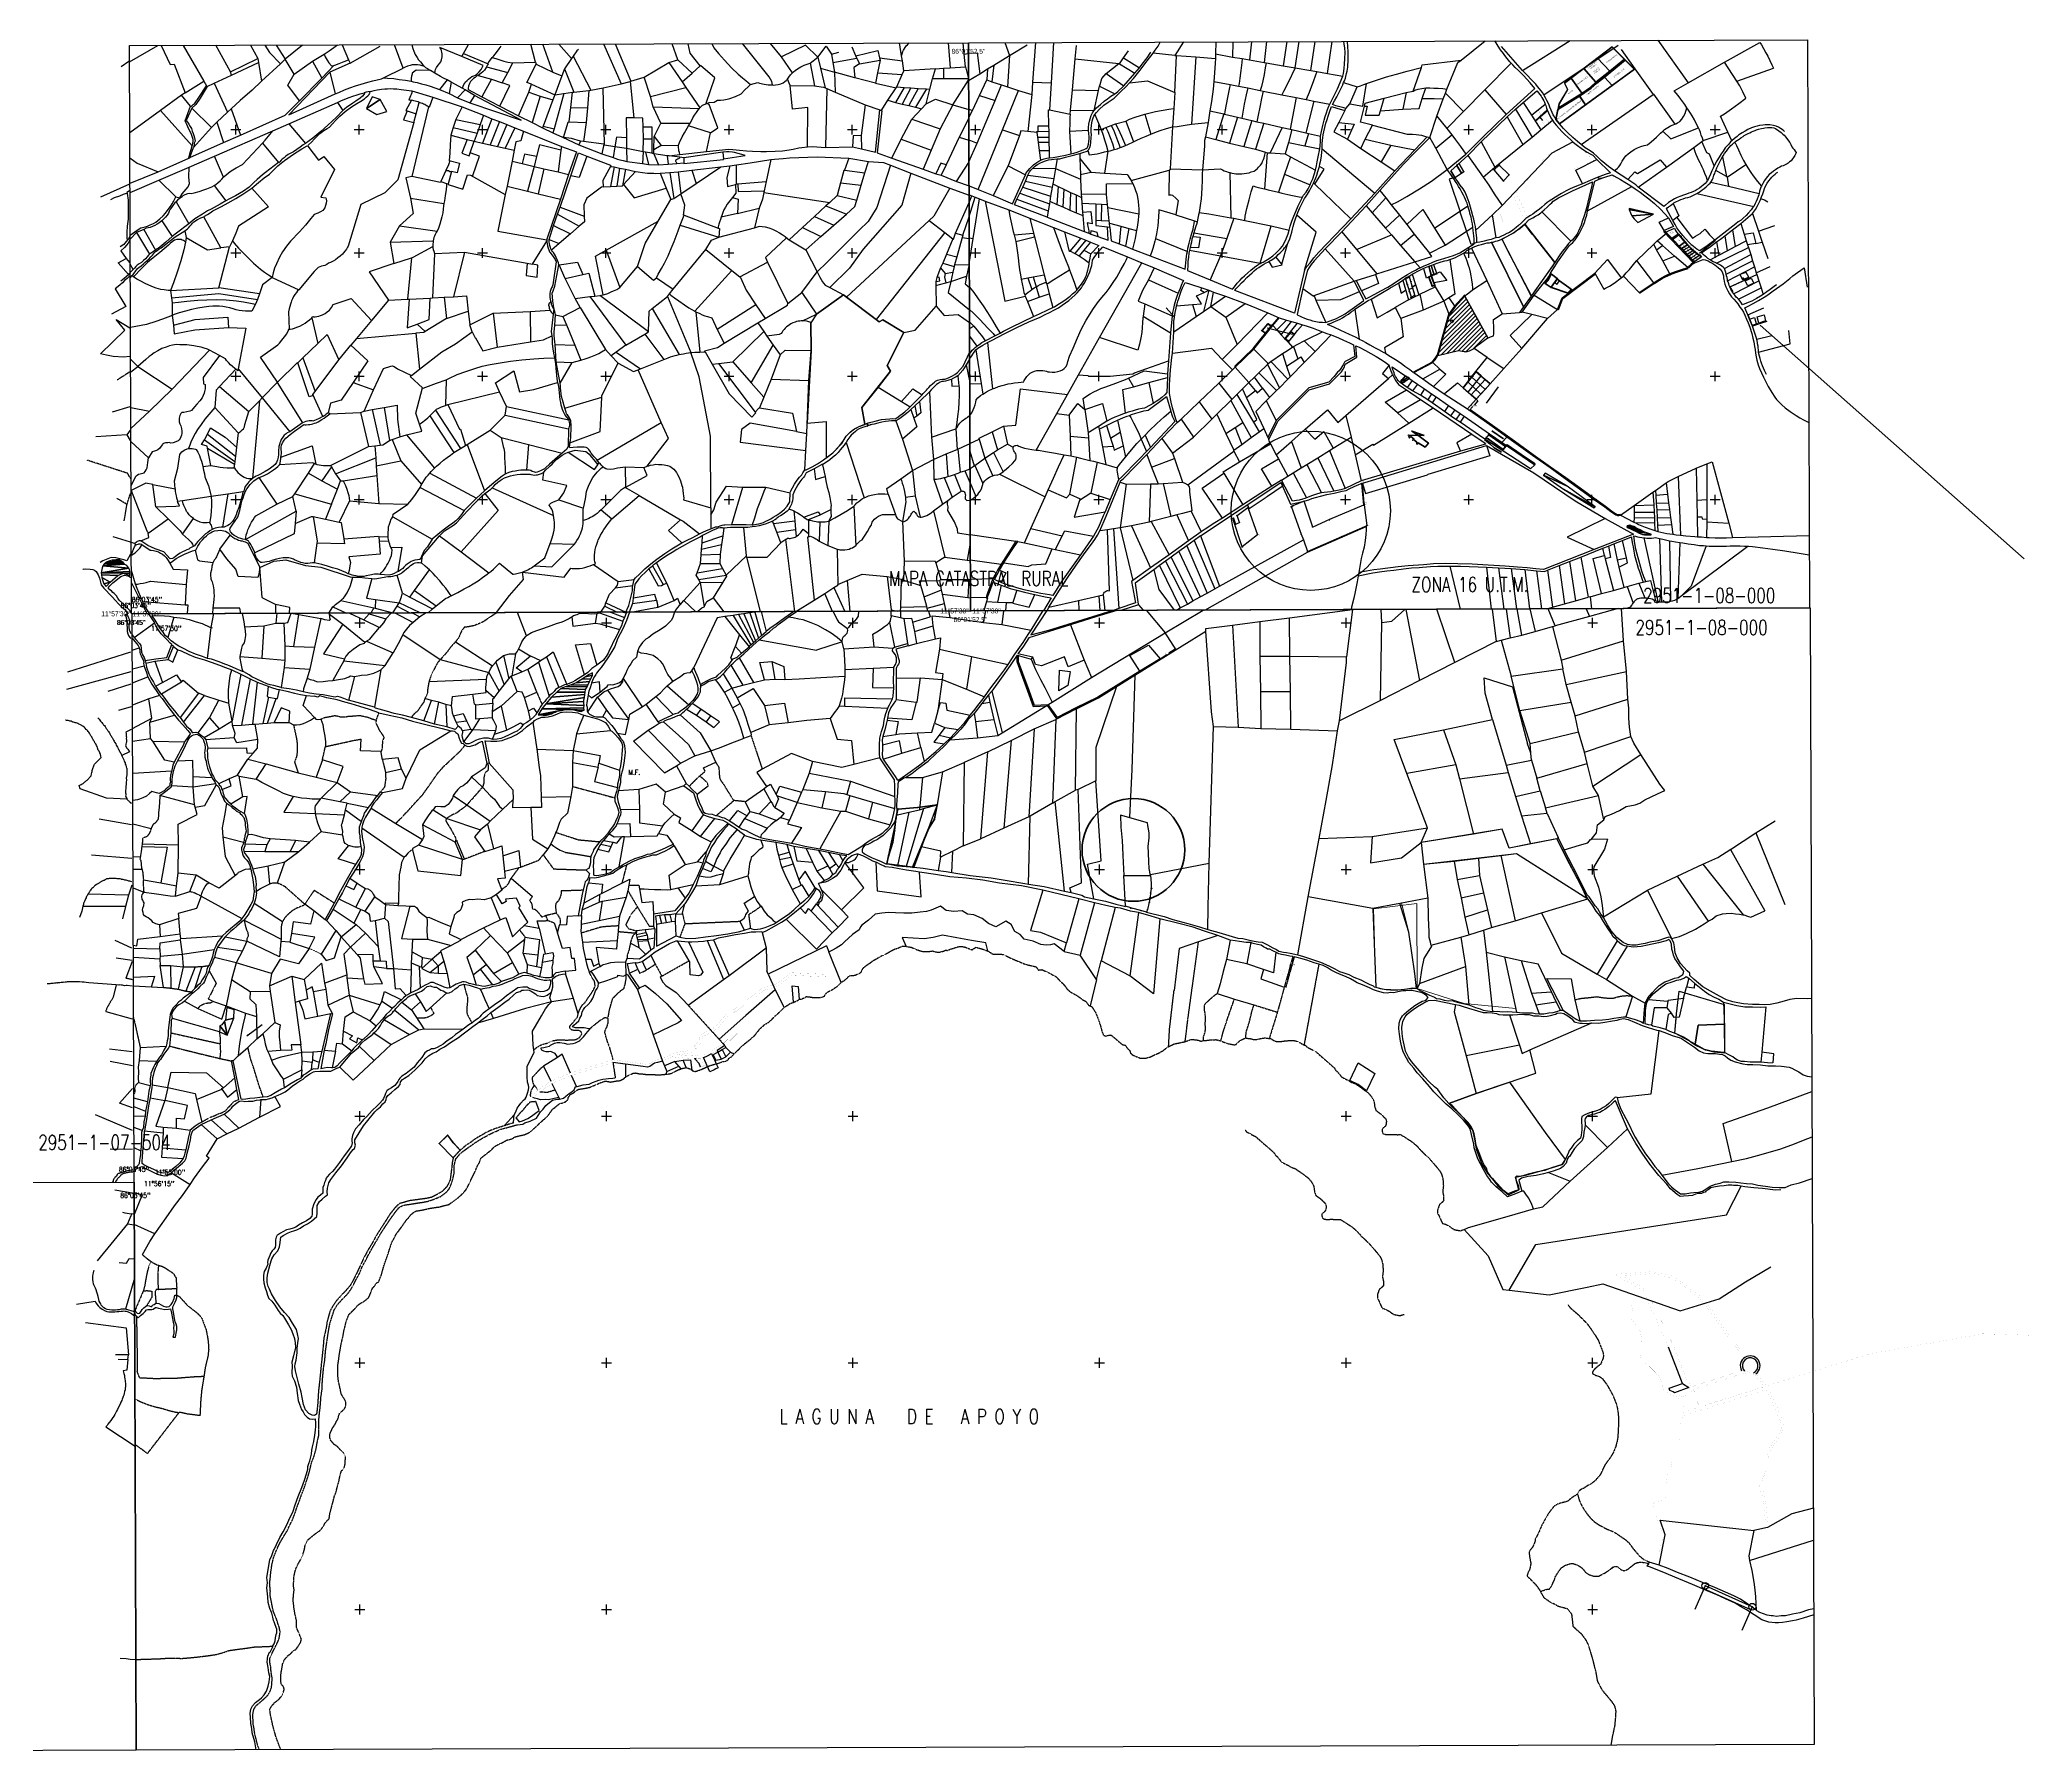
# Model space of a CAD drawing. Header units: millimetres. Extents: x 605783 to 631525, y 1302882 to 1327028.
# Drawn here: x 621219 to 629269, y 1320093 to 1327028 of the extents above; entities that cross this region are included whole.
import ezdxf
from ezdxf.enums import TextEntityAlignment as Align

# ---------------------------------------------------------------- set-up
doc = ezdxf.new("R2010")
doc.units = ezdxf.units.MM
doc.header["$PDMODE"] = 35
doc.header["$PDSIZE"] = 1.5
doc.linetypes.add('HIDDEN', pattern=[0.375, 0.25, -0.125])
for name, color, linetype in [('-42', 7, 'Continuous'), ('2', 7, 'Continuous'), ('3', 7, 'Continuous'), ('4', 7, 'Continuous'), ('42', 7, 'Continuous'), ('43', 7, 'Continuous'), ('44', 7, 'Continuous'), ('CVL_CUADCON_LIN', 8, 'Continuous'), ('CVL_CUADCON_TIT', 1, 'Continuous'), ('CVL_CUADCON_TX', 2, 'Continuous'), ('CVL_PUNTO', 250, 'Continuous'), ('CVL_PUNTO_NUM', 2, 'Continuous')]:
    doc.layers.add(name, color=color, linetype=linetype)
doc.styles.add('45', font='arial.ttf')
doc.styles.add('HECTOR LOPEZ', font='arial.ttf')
doc.styles.add('MONOTXT4', font='Monotxt4.shx')
doc.styles.add('ROMANS', font='ROMANS', dxfattribs={"height": 0.2})
doc.styles.get("Standard").update_dxf_attribs({"font": 'TCCM____.TTF'})
doc.dimstyles.get("Standard").update_dxf_attribs({"dimtxt": 5, "dimasz": 0.18, "dimexe": 0.18, "dimexo": 0.0625, "dimgap": 0.09, "dimtad": 0, "dimtih": 1, "dimtoh": 1, "dimdec": 4, "dimzin": 0, "dimdsep": 46, "dimtxsty": 'HECTOR LOPEZ', "dimcen": 0.09, "dimadec": 0, "dimazin": 0, "dimtfac": 1, "dimtdec": 4, "dimtofl": 0, "dimtmove": 2, "dimatfit": 3, "dimfxl": 0.18, "dimtolj": 1, "dimtzin": 0, "dimarcsym": 0})
doc.dimstyles.new('STANDARD$0', dxfattribs={"dimtxt": 0.6, "dimasz": 0.5, "dimexe": 0.125, "dimexo": 0.000625, "dimgap": 0.0625, "dimtad": 0, "dimzin": 1, "dimdsep": 46, "dimtxsty": 'ROMANS', "dimblk1": 'ARCHTICK', "dimblk2": 'ARCHTICK', "dimsah": 1, "dimcen": 2.5, "dimclrd": 1, "dimclre": 1, "dimclrt": 30, "dimaunit": 1, "dimadec": 0, "dimazin": 0, "dimtfac": 1, "dimtix": 1, "dimtofl": 0, "dimtmove": 1, "dimatfit": 3, "dimldrblk": 'ARCHTICK', "dimfxl": 1, "dimtolj": 1, "dimtzin": 1, "dimarcsym": 0})

# ---------------------------------------------------------------- blocks, each defined once
blk = doc.blocks.new('COORD')
at = {"layer": '42', "color": 2, "linetype": 'Continuous'}
for p, q in [((-2, 0), (2, 0)), ((0, -2), (0, 2))]:
    blk.add_line(p, q, dxfattribs=at)
blk = doc.blocks.new('COORD$')
at = {"layer": '42', "color": 2, "linetype": 'Continuous'}
blk.add_blockref('COORD', (0, 0), dxfattribs=at)
blk = doc.blocks.new('*D318')
at = {"layer": 'CVL_CUADCON_LIN', "color": 0, "lineweight": -2, "ltscale": 0.5, "transparency": 16777216}
for p, q in [((627536.9, 1326469.5), (627541.7, 1326471.2)), ((627539.9, 1326461.1), (627544.7, 1326462.9)), ((627541.6, 1326471), (627544.5, 1326463))]:
    blk.add_line(p, q, dxfattribs=at)
at = {"layer": 'CVL_CUADCON_LIN', "color": 0, "ltscale": 0.5, "transparency": 16777216}
for points in [[(627541.6, 1326471), (627541.6, 1326471), (627541.6, 1326471.1)], [(627544.5, 1326463), (627544.5, 1326463), (627544.6, 1326462.8)]]:
    blk.add_solid(points, dxfattribs=at)
at = {"layer": 'Defpoints', "color": 0, "ltscale": 0.5, "transparency": 16777216}
for p in [(627536.8, 1326469.4), (627539.9, 1326461.1), (627544.6, 1326462.8)]:
    blk.add_point(p, dxfattribs=at)
at = {"layer": 'CVL_CUADCON_LIN', "color": 0, "ltscale": 0.5, "transparency": 16777216, "insert": (627548.1, 1326468.8), "char_height": 5, "attachment_point": 5, "style": 'HECTOR LOPEZ'}
blk.add_mtext('\\A1;8.8631', dxfattribs=at)
blk = doc.blocks.new('*D319')
at = {"layer": 'CVL_CUADCON_LIN', "color": 0, "lineweight": -2, "ltscale": 0.5, "transparency": 16777216}
for p, q in [((624573, 1325471.6), (624575.3, 1325472.4)), ((624575.1, 1325472.1), (624578.2, 1325462.5)), ((624576.1, 1325461.7), (624578.4, 1325462.4))]:
    blk.add_line(p, q, dxfattribs=at)
at = {"layer": 'CVL_CUADCON_LIN', "color": 0, "ltscale": 0.5, "transparency": 16777216}
for points in [[(624575.2, 1325472.1), (624575.1, 1325472.1), (624575.1, 1325472.3)], [(624578.2, 1325462.5), (624578.2, 1325462.5), (624578.2, 1325462.4)]]:
    blk.add_solid(points, dxfattribs=at)
at = {"layer": 'Defpoints', "color": 0, "ltscale": 0.5, "transparency": 16777216}
for p in [(624572.9, 1325471.6), (624576.1, 1325461.7), (624578.2, 1325462.4)]:
    blk.add_point(p, dxfattribs=at)
at = {"layer": 'CVL_CUADCON_LIN', "color": 0, "ltscale": 0.5, "transparency": 16777216, "insert": (624581.7, 1325468.9), "char_height": 5, "attachment_point": 5, "style": 'HECTOR LOPEZ'}
blk.add_mtext('\\A1;10.4248', dxfattribs=at)
blk = doc.blocks.new('223')
at = {"color": 3}
blk.add_line((609568.7, 1324207.9), (609572.6, 1324203.3), dxfattribs=at)
for points in [[(609583.4, 1324190.3), (609887, 1324411.3), (609796.6, 1324501.6), (609604.4, 1324354.5), (609616, 1324329.6), (609581.4, 1324271.1), (609568.7, 1324207.9)], [(609664.5, 1324302.9), (609712.4, 1324335.3), (609734.6, 1324355.4), (609766.2, 1324379.3), (609796.5, 1324345.4), (609688.8, 1324267)]]:
    blk.add_lwpolyline(points, close=True, dxfattribs=at)
for points in [[(609796.4, 1324501.4), (609604.6, 1324354.7)], [(609886.8, 1324411.5), (609796.7, 1324501.4)], [(609583.6, 1324190.5), (609886.8, 1324411.2)], [(609579.3, 1324260.5), (609568.8, 1324208.1)], [(609568.9, 1324207.7), (609583.3, 1324190.5)]]:
    blk.add_lwpolyline(points)
at = {"color": 6}
for points in [[(609787.8, 1324403.5), (609731.3, 1324359.1), (609681.9, 1324413.8), (609737.8, 1324456.6)], [(609673.7, 1324314.4), (609709, 1324339), (609731.3, 1324359.1), (609681.9, 1324413.8), (609630.9, 1324374.8)]]:
    blk.add_lwpolyline(points, close=True, dxfattribs=at)
at = {"color": 2}
for points in [[(609846.7, 1324451.6), (609787.8, 1324403.5), (609737.8, 1324456.6), (609796.6, 1324501.6)], [(609576.9, 1324248.8), (609664.5, 1324302.9), (609688.8, 1324267), (609583.4, 1324190.3), (609568.7, 1324207.9)]]:
    blk.add_lwpolyline(points, close=True, dxfattribs=at)
at = {"color": 4}
for points in [[(609887, 1324411.3), (609796.5, 1324345.4), (609766.2, 1324379.3), (609850.2, 1324448)], [(609630.9, 1324374.8), (609604.4, 1324354.5), (609616, 1324329.6), (609581.4, 1324271.1), (609578.3, 1324255.4), (609653.6, 1324301.4), (609673.7, 1324314.4)]]:
    blk.add_lwpolyline(points, close=True, dxfattribs=at)
blk.add_lwpolyline([(609604.4, 1324354.5), (609630.9, 1324374.8)], dxfattribs=at)
at = {"color": 6}
blk.add_lwpolyline([(609630.9, 1324374.8), (609673.7, 1324314.4)], dxfattribs=at)
at = {"color": 5}
for points in [[(609734.6, 1324355.4), (609766.2, 1324379.3)], [(609731.3, 1324359.1), (609709, 1324339)], [(609734.6, 1324355.4), (609712.4, 1324335.3)], [(609733, 1324353.9), (609712.4, 1324335.3)], [(609568.7, 1324207.9), (609576.9, 1324248.8)]]:
    blk.add_lwpolyline(points, dxfattribs=at)
at = {"color": 3}
blk.add_lwpolyline([(609796.5, 1324345.4), (609688.8, 1324267), (609664.5, 1324302.9)], dxfattribs=at)
for centre in [(609796.6, 1324501.6), (609887, 1324411.3), (609568.7, 1324207.9), (609583.4, 1324190.3)]:
    blk.add_circle(centre, 0.25)
at = {"color": 2, "char_height": 5, "attachment_point": 5, "rotation": 37.83019}
for s, insert in [('GERALD ANT.\\PHONDOY\\P\\PNILSON \\PHONDOY', (609726.7, 1324416.5)), ('CARMEN MARIA', (609795, 1324453.9)), ('MARGINA DEL C. ', (609677.6, 1324366.1)), ('EDUARDO  JOSE', (609824.9, 1324396.1)), ('SILVIA ELENA  CHAVARRIA MARTINEZ', (609622.3, 1324246.1)), ('IDALIA ', (609628.2, 1324318.8)), ('FREDDY ANTONIO', (609719.3, 1324326.8))]:
    blk.add_mtext(s, dxfattribs=dict(at, insert=insert))
blk = doc.blocks.new('*D320')
at = {"layer": 'CVL_CUADCON_LIN', "color": 0, "lineweight": -2, "ltscale": 0.5, "transparency": 16777216}
for p, q in [((627010.1, 1325530.8), (627017.4, 1325524.2)), ((627017.4, 1325524.5), (627032.6, 1325541.3)), ((627052.7, 1325563.4), (627037.4, 1325546.6)), ((627045.7, 1325570), (627052.9, 1325563.5))]:
    blk.add_line(p, q, dxfattribs=at)
at = {"layer": 'CVL_CUADCON_LIN', "color": 0, "ltscale": 0.5, "transparency": 16777216}
for points in [[(627017.3, 1325524.5), (627017.4, 1325524.4), (627017.2, 1325524.3)], [(627052.7, 1325563.5), (627052.7, 1325563.4), (627052.8, 1325563.6)]]:
    blk.add_solid(points, dxfattribs=at)
at = {"layer": 'Defpoints', "color": 0, "ltscale": 0.5, "transparency": 16777216}
for p in [(627045.6, 1325570.1), (627010.1, 1325530.8), (627052.8, 1325563.6)]:
    blk.add_point(p, dxfattribs=at)
at = {"layer": 'CVL_CUADCON_LIN', "color": 0, "ltscale": 0.5, "transparency": 16777216, "insert": (627035, 1325544), "char_height": 5, "attachment_point": 5, "style": 'HECTOR LOPEZ'}
blk.add_mtext('\\A1;52.9660', dxfattribs=at)
blk = doc.blocks.new('*D321')
at = {"layer": 'CVL_CUADCON_LIN', "color": 0, "lineweight": -2, "ltscale": 0.5, "transparency": 16777216}
for p, q in [((625764.1, 1324518.5), (625790.5, 1324535)), ((625825.2, 1324556.8), (625798.9, 1324540.3)), ((625825.4, 1324556.8), (625825.5, 1324556.7)), ((625764, 1324518.3), (625764.1, 1324518.2))]:
    blk.add_line(p, q, dxfattribs=at)
at = {"layer": 'CVL_CUADCON_LIN', "color": 0, "ltscale": 0.5, "transparency": 16777216}
for points in [[(625825.2, 1324556.8), (625825.3, 1324556.8), (625825.4, 1324556.9)], [(625764.1, 1324518.5), (625764.2, 1324518.4), (625764, 1324518.4)]]:
    blk.add_solid(points, dxfattribs=at)
at = {"layer": 'Defpoints', "color": 0, "ltscale": 0.5, "transparency": 16777216}
for p in [(625825.4, 1324556.9), (625825.4, 1324556.9), (625764, 1324518.4)]:
    blk.add_point(p, dxfattribs=at)
at = {"layer": 'CVL_CUADCON_LIN', "color": 0, "ltscale": 0.5, "transparency": 16777216, "insert": (625794.7, 1324537.6), "char_height": 5, "attachment_point": 5, "style": 'HECTOR LOPEZ'}
blk.add_mtext('\\A1;72.4947', dxfattribs=at)
blk = doc.blocks.new('*D317')
at = {"layer": 'CVL_CUADCON_LIN', "color": 0, "lineweight": -2, "ltscale": 0.5, "transparency": 16777216}
for p, q in [((626284.3, 1323247.7), (626289.9, 1323246.1)), ((626289.8, 1323246.4), (626297.8, 1323275.1)), ((626307.3, 1323309.1), (626299.3, 1323280.4)), ((626301.9, 1323310.8), (626307.5, 1323309.2))]:
    blk.add_line(p, q, dxfattribs=at)
at = {"layer": 'CVL_CUADCON_LIN', "color": 0, "ltscale": 0.5, "transparency": 16777216}
for points in [[(626289.7, 1323246.4), (626289.8, 1323246.4), (626289.7, 1323246.2)], [(626307.3, 1323309.1), (626307.3, 1323309.1), (626307.3, 1323309.3)]]:
    blk.add_solid(points, dxfattribs=at)
at = {"layer": 'Defpoints', "color": 0, "ltscale": 0.5, "transparency": 16777216}
for p in [(626284.2, 1323247.7), (626289.7, 1323246.2), (626301.8, 1323310.8)]:
    blk.add_point(p, dxfattribs=at)
at = {"layer": 'CVL_CUADCON_LIN', "color": 0, "ltscale": 0.5, "transparency": 16777216, "insert": (626298.5, 1323277.7), "char_height": 5, "attachment_point": 5, "style": 'HECTOR LOPEZ'}
blk.add_mtext('\\A1;65.5073', dxfattribs=at)
blk = doc.blocks.new('_ARCHTICK')
at = {"color": 0, "linetype": 'ByBlock', "const_width": 0.15}
blk.add_lwpolyline([(-0.5, -0.5), (0.5, 0.5)], dxfattribs=at)
blk = doc.blocks.new('*D312')
at = {"layer": 'CVL_CUADCON_TX', "color": 1, "lineweight": -2, "ltscale": 0.5, "transparency": 16777216}
for p, q in [((627100.5, 1325341.2), (626849.3, 1325264.9)), ((627088, 1325382.3), (627100.5, 1325341.1)), ((626596.6, 1325188.2), (626847.8, 1325264.5)), ((626584.2, 1325229.2), (626596.7, 1325188))]:
    blk.add_line(p, q, dxfattribs=at)
at = {"layer": 'Defpoints', "color": 0, "ltscale": 0.5, "transparency": 16777216}
for p in [(627088, 1325382.3), (627100.5, 1325341.2), (626584.2, 1325229.2)]:
    blk.add_point(p, dxfattribs=at)
at = {"layer": 'CVL_CUADCON_TX', "color": 1, "lineweight": -2, "ltscale": 0.5, "transparency": 16777216, "xscale": 0.5, "yscale": 0.5, "zscale": 0.5}
for p, rotation in [((627100.5, 1325341.2), 16.89637767341342), ((626596.6, 1325188.2), 196.8963776734134)]:
    blk.add_blockref('_ARCHTICK', p, dxfattribs=dict(at, rotation=rotation))
at = {"layer": 'CVL_CUADCON_TX', "color": 30, "ltscale": 0.5, "transparency": 16777216, "insert": (626848.6, 1325264.7), "char_height": 0.2, "attachment_point": 5, "rotation": 16.89638, "style": 'ROMANS'}
blk.add_mtext('\\A1;526.57m.', dxfattribs=at)
blk = doc.blocks.new('*D313')
at = {"color": 1, "lineweight": -2, "ltscale": 0.5, "transparency": 16777216}
for p, q in [((626958.6, 1326469.7), (626936, 1326462)), ((626936.1, 1326462.1), (626980.7, 1326330.8)), ((627025.7, 1326198.2), (626981.1, 1326329.4)), ((627048.2, 1326205.8), (627025.6, 1326198.1))]:
    blk.add_line(p, q, dxfattribs=at)
at = {"layer": 'Defpoints', "color": 0, "ltscale": 0.5, "transparency": 16777216}
for p in [(626958.6, 1326469.7), (627025.7, 1326198.2), (627048.2, 1326205.8)]:
    blk.add_point(p, dxfattribs=at)
at = {"color": 1, "lineweight": -2, "ltscale": 0.5, "transparency": 16777216, "xscale": 0.5, "yscale": 0.5, "zscale": 0.5}
for p, rotation in [((626936.1, 1326462.1), 108.7674313516717), ((627025.7, 1326198.2), 288.7674313516717)]:
    blk.add_blockref('_ARCHTICK', p, dxfattribs=dict(at, rotation=rotation))
at = {"color": 30, "ltscale": 0.5, "transparency": 16777216, "insert": (626980.9, 1326330.1), "char_height": 0.2, "attachment_point": 5, "rotation": 288.76743, "style": 'ROMANS'}
blk.add_mtext('\\A1;278.69m.', dxfattribs=at)
blk = doc.blocks.new('*D314')
at = {"layer": 'CVL_CUADCON_TIT', "color": 1, "lineweight": -2, "ltscale": 0.5, "transparency": 16777216}
for p, q in [((627170.8, 1325417.8), (627160.7, 1325407.1)), ((627169.3, 1325419.2), (627170.9, 1325417.7)), ((627148.3, 1325397), (627149.8, 1325395.5)), ((627149.7, 1325395.6), (627159.8, 1325406.2))]:
    blk.add_line(p, q, dxfattribs=at)
at = {"layer": 'Defpoints', "color": 0, "ltscale": 0.5, "transparency": 16777216}
for p in [(627169.3, 1325419.2), (627170.8, 1325417.8), (627148.3, 1325397)]:
    blk.add_point(p, dxfattribs=at)
at = {"layer": 'CVL_CUADCON_TIT', "color": 1, "lineweight": -2, "ltscale": 0.5, "transparency": 16777216, "xscale": 0.5, "yscale": 0.5, "zscale": 0.5}
for p, rotation in [((627170.8, 1325417.8), 46.52250560174905), ((627149.7, 1325395.6), 226.5225056017491)]:
    blk.add_blockref('_ARCHTICK', p, dxfattribs=dict(at, rotation=rotation))
at = {"layer": 'CVL_CUADCON_TIT', "color": 30, "lineweight": 35, "ltscale": 0.5, "transparency": 16777216, "insert": (627160.3, 1325406.7), "char_height": 0.2, "attachment_point": 5, "rotation": 46.52251, "style": 'ROMANS'}
blk.add_mtext('\\A1;30.60m.', dxfattribs=at)
blk = doc.blocks.new('*D315')
at = {"layer": 'CVL_CUADCON_TIT', "color": 1, "lineweight": -2, "ltscale": 0.5, "transparency": 16777216}
for p, q in [((627168.7, 1325383), (627171.1, 1325386.5)), ((627171, 1325386.4), (627227.5, 1325347.7)), ((627285.2, 1325308), (627228.7, 1325346.8)), ((627282.9, 1325304.6), (627285.3, 1325308.2))]:
    blk.add_line(p, q, dxfattribs=at)
at = {"layer": 'Defpoints', "color": 0, "ltscale": 0.5, "transparency": 16777216}
for p in [(627168.7, 1325383), (627171, 1325386.4), (627282.9, 1325304.6)]:
    blk.add_point(p, dxfattribs=at)
at = {"layer": 'CVL_CUADCON_TIT', "color": 1, "lineweight": -2, "ltscale": 0.5, "transparency": 16777216, "xscale": 0.5, "yscale": 0.5, "zscale": 0.5}
for p, rotation in [((627171, 1325386.4), 145.5351631629835), ((627285.2, 1325308), 325.5351631629835)]:
    blk.add_blockref('_ARCHTICK', p, dxfattribs=dict(at, rotation=rotation))
at = {"layer": 'CVL_CUADCON_TIT', "color": 30, "lineweight": 35, "ltscale": 0.5, "transparency": 16777216, "insert": (627228.1, 1325347.2), "char_height": 0.2, "attachment_point": 5, "rotation": 325.53516, "style": 'ROMANS'}
blk.add_mtext('\\A1;138.50m.', dxfattribs=at)
blk = doc.blocks.new('*D316')
at = {"layer": 'CVL_CUADCON_TIT', "color": 1, "lineweight": -2, "ltscale": 0.5, "transparency": 16777216}
for p, q in [((626125.4, 1325127.9), (626193.3, 1325173)), ((626262.4, 1325219), (626194.5, 1325173.8)), ((626253.1, 1325233), (626262.5, 1325218.9)), ((626116.1, 1325141.9), (626125.5, 1325127.8))]:
    blk.add_line(p, q, dxfattribs=at)
at = {"layer": 'Defpoints', "color": 0, "ltscale": 0.5, "transparency": 16777216}
for p in [(626253.1, 1325233), (626262.4, 1325219), (626116.1, 1325141.9)]:
    blk.add_point(p, dxfattribs=at)
at = {"layer": 'CVL_CUADCON_TIT', "color": 1, "lineweight": -2, "ltscale": 0.5, "transparency": 16777216, "xscale": 0.5, "yscale": 0.5, "zscale": 0.5}
for p, rotation in [((626262.4, 1325219), 33.63137263462797), ((626125.4, 1325127.9), 213.631372634628)]:
    blk.add_blockref('_ARCHTICK', p, dxfattribs=dict(at, rotation=rotation))
at = {"layer": 'CVL_CUADCON_TIT', "color": 30, "lineweight": 30, "ltscale": 0.5, "transparency": 16777216, "insert": (626193.9, 1325173.4), "char_height": 0.2, "attachment_point": 5, "rotation": 33.63137, "style": 'ROMANS'}
blk.add_mtext('\\A1;164.51m.', dxfattribs=at)

msp = doc.modelspace()

# ---------------------------------------------------------------- hatches: boundary and pattern name
at = {"layer": 'CVL_CUADCON_LIN', "ltscale": 0.5}
h = msp.add_hatch(dxfattribs=at)
h.set_pattern_fill('ANSI31', color=1, scale=100, style=0)
h.set_pattern_definition([(45, (19531.495, 2451.146), (-8.83883476, 8.83883476), [])])
h.paths.add_polyline_path([(626890.14027, 1325747.9691), (626974.47527, 1325767.3721), (627003.30727, 1325762.7821), (627018.67527, 1325767.0961), (627037.47227, 1325775.9831), (627053.09427, 1325790.3371), (627078.81177, 1325810.0241), (627093.10027, 1325818.6591), (626998.96627, 1325988.0001), (626959.97727, 1325945.0611), (626936.61027, 1325912.7911)])

# ---------------------------------------------------------------- linework, layer by layer
at = {"layer": '-42', "color": 1, "ltscale": 0.5, "flags": 128}
msp.add_lwpolyline([(625355.67064, 1324472.41072), (625398.62294, 1324466.9344), (625394.21874, 1324441.0565), (625389.53167, 1324410.31172), (625353.52783, 1324387.91789)], close=True, dxfattribs=at)
at = {"color": 1}
for p, q in [((623874.92944, 1322897.44813), (623881.68324, 1322898.39573)), ((623885.37026, 1322886.98697), (623874.92944, 1322897.44813)), ((623887.57346, 1322883.67237), (623885.37026, 1322886.98697)), ((623894.713, 1322876.59918), (623887.57346, 1322883.67237)), ((623899.47952, 1322861.86151), (623894.713, 1322876.59918))]:
    msp.add_line(p, q, dxfattribs=at)
at = {"color": 1, "ltscale": 0.5, "flags": 128}
for points in [[(626942.77507, 1326496.23596), (626958.56317, 1326469.69236), (626986.23607, 1326487.48876), (626967.51507, 1326518.07216), (626942.77507, 1326496.23596)], [(626976.27883, 1326526.01536), (626967.51507, 1326518.07216), (626986.23921, 1326487.49078), (626995.33877, 1326493.90625)]]:
    msp.add_lwpolyline(points, close=True, dxfattribs=at)
for points in [[(627118.29944, 1326500.98743), (627139.40244, 1326519.60843), (627179.02044, 1326479.83643), (627156.15144, 1326455.23543), (627118.29944, 1326500.98743)], [(627149.19927, 1326219.2411), (627158.10455, 1326202.68404), (627162.76975, 1326193.95215), (627178.52915, 1326162.03035), (627183.23845, 1326152.92623), (627269.34938, 1325988.73711), (627284.57478, 1326010.54874), (627291.65546, 1326019.00483), (627343.95974, 1326094.14099), (627356.08486, 1326110.42201), (627364.85428, 1326124.64265), (627284.63872, 1326226.02306), (627272.70027, 1326239.89258), (627242.3013, 1326280.81923), (627233.17575, 1326272.42373), (627199.27031, 1326244.69539), (627149.19927, 1326219.2411)]]:
    msp.add_lwpolyline(points, dxfattribs=at)
at = {"color": 1, "lineweight": 13}
for points in [[(627805.36567, 1326250.15261), (627926.84931, 1326123.55668)], [(627926.84931, 1326123.55668), (627907.60172, 1326110.42064)]]:
    msp.add_lwpolyline(points, dxfattribs=at)
at = {"color": 1}
for points in [[(627864.50453, 1326241.52383), (627892.70353, 1326208.26935), (627869.19005, 1326191.57567), (627839.00193, 1326223.03417)], [(627851.11416, 1322999.65235), (627856.09421, 1323060.15981), (627857.66056, 1323079.2155), (627868.72572, 1323170.58794), (628051.27711, 1323116.13394), (628051.86974, 1323037.03619), (627946.54478, 1323032.80318), (627934.21191, 1322956.15149), (627892.30913, 1322979.20013)], [(623944.11324, 1322917.14623), (623946.93054, 1322911.00133), (623956.16234, 1322892.08373), (623965.05964, 1322873.31593), (623970.74774, 1322859.47953), (623961.66994, 1322855.50443), (623955.37674, 1322851.28963), (623937.34144, 1322843.61583), (623911.73144, 1322901.21943), (623923.04564, 1322905.42333), (623933.29074, 1322910.99053), (623934.19714, 1322912.24793)], [(622896.19951, 1322494.89763), (622925.40421, 1322525.97993), (622897.15171, 1322555.02583), (622874.19811, 1322586.70393), (622839.63391, 1322553.13863)], [(627828.08733, 1321560.23749), (627882.22259, 1321580.39116), (627907.73144, 1321563.21943), (627850.00219, 1321541.72774), (627844.07883, 1321546.23028), (627831.65457, 1321550.95616)]]:
    msp.add_lwpolyline(points, close=True, dxfattribs=at)
at = {"color": 1, "lineweight": 40}
for points in [[(626866.51432, 1326029.84491), (626854.21402, 1326065.64046)], [(626854.51338, 1326066.30489), (626863.61175, 1326070.07883)], [(626864.809, 1326068.1258), (626872.65876, 1326045.23432)], [(627350.09679, 1326076.84851), (627335.83467, 1326051.95936)], [(627350.09679, 1326076.84851), (627335.83467, 1326051.95936)], [(627350.33582, 1326024.1281), (627374.55534, 1326058.86917)], [(627374.43839, 1326059.57544), (627350.74827, 1326076.98623)], [(627374.43839, 1326059.57544), (627350.74827, 1326076.98623)], [(627374.26912, 1326058.4586), (627374.55534, 1326058.86917)], [(627431.11429, 1326016.06044), (627374.38607, 1326057.75233)], [(626877.0724, 1326030.8494), (626867.17184, 1326029.4424)], [(626872.4099, 1326045.96003), (626877.40524, 1326031.39272)], [(627335.2588, 1326051.14753), (627325.85296, 1326040.28404)], [(627335.2588, 1326051.14753), (627325.85296, 1326040.28404)], [(627325.94297, 1326039.63059), (627349.63259, 1326023.99338)], [(627325.94297, 1326039.63059), (627349.63259, 1326023.99338)], [(627350.52211, 1326023.55362), (627418.28275, 1325999.97585)], [(627419.06733, 1326000.20197), (627431.20483, 1326015.3739)], [(626176.96039, 1325848.8378), (626200.80557, 1325875.84834)], [(626191.32276, 1325838.77441), (626177.0469, 1325848.18773)], [(626214.35809, 1325866.66093), (626192.05327, 1325838.88901)], [(626201.55039, 1325875.94267), (626214.25727, 1325867.33127)], [(626270.38618, 1325815.89393), (626294.23137, 1325842.90447)], [(626284.74855, 1325805.83054), (626270.4727, 1325815.24385)], [(626294.97618, 1325842.9988), (626307.68307, 1325834.3874)]]:
    msp.add_lwpolyline(points, dxfattribs=at)
at = {"color": 1}
for points in [[(627373.98318, 1326058.04843), (627364.20388, 1326044.02077)], [(627373.98318, 1326058.04843), (627383.93466, 1326050.73471)], [(628114.30659, 1326075.47567), (628125.70659, 1326055.73028)], [(628139.64647, 1326084.51562), (628114.41781, 1326075.77402)], [(628126.06624, 1326055.60002), (628151.12694, 1326064.81162)], [(628151.23572, 1326065.11388), (628140.00855, 1326084.38147)], [(627364.20388, 1326044.02077), (627372.66367, 1326035.93858), (627383.93466, 1326050.73471)], [(622839.98225, 1322552.77993), (622895.85118, 1322495.25633)], [(622873.83942, 1322586.3556), (622839.99261, 1322553.48696)], [(622896.85834, 1322555.43071), (622874.49149, 1322586.29904)], [(622896.54189, 1322495.26202), (622925.06184, 1322525.61554)], [(622925.05559, 1322526.33834), (622897.50034, 1322554.66741)]]:
    msp.add_lwpolyline(points, dxfattribs=at)
at = {"color": 1, "ltscale": 10, "flags": 128}
msp.add_lwpolyline([(625821.43627, 1325902.8291), (625788.09023, 1325940.7456)], dxfattribs=at)
at = {"color": 1, "linetype": 'Continuous', "flags": 128}
for points in [[(627974.55256, 1320759.4104), (627932.05256, 1320663.9104)], [(628159.4036, 1320661.82309), (627968.98239, 1320746.89388)], [(628165.09575, 1320674.61369), (627975.00937, 1320759.20711)], [(628165.55256, 1320674.4104), (628123.05256, 1320578.9104)]]:
    msp.add_lwpolyline(points, dxfattribs=at)
at = {"color": 1, "lineweight": 40}
for centre in [(626854.05153, 1326066.11332), (626864.07359, 1326070.2704), (627350.34538, 1326077.28233), (627350.34538, 1326077.28233), (627373.98318, 1326058.04843), (627374.84128, 1326059.27933), (627374.84128, 1326059.27933), (626866.67681, 1326029.37205), (626872.24772, 1326046.433), (626877.56742, 1326030.91975), (627325.52568, 1326039.90603), (627325.52568, 1326039.90603), (627335.58608, 1326051.52553), (627335.58608, 1326051.52553), (627350.04988, 1326023.71793), (627350.04988, 1326023.71793), (627418.75498, 1325999.81153), (627431.51718, 1326015.76433), (626176.62948, 1325848.46297), (626191.74018, 1325838.49917), (626201.13648, 1325876.22317), (626214.67118, 1325867.05077), (626270.05527, 1325815.5191), (626294.56227, 1325843.2793), (626308.09697, 1325834.1069), (626285.16597, 1325805.5553)]:
    msp.add_circle(centre, 0.5, dxfattribs=at)
at = {"color": 1}
for centre, radius in [((628114.18159, 1326075.69217), 0.25), ((628125.83159, 1326055.51377), 0.25), ((628139.88269, 1326084.59747), 0.25), ((628151.36159, 1326064.89787), 0.25), ((622839.63391, 1322553.13863), 0.5), ((622874.19811, 1322586.70393), 0.5), ((622897.15171, 1322555.02583), 0.5), ((622925.40421, 1322525.97993), 0.5), ((622896.19951, 1322494.89763), 0.5)]:
    msp.add_circle(centre, radius, dxfattribs=at)
at = {"color": 7, "lineweight": 40}
msp.add_circle((625655.33201, 1323743.04479), 208.31526, dxfattribs=at)
at = {"color": 1, "linetype": 'Continuous'}
for centre, radius in [((627974.55256, 1320759.4104), 13.7), ((627974.55256, 1320759.4104), 0.5), ((628165.55256, 1320674.4104), 14), ((628165.55256, 1320674.4104), 0.5)]:
    msp.add_circle(centre, radius, dxfattribs=at)
at = {"color": 1, "ltscale": 0.5}
msp.add_point((627356.60732, 1326134.51739), dxfattribs=at)
at = {"color": 1}
for p in [(626854.05153, 1326066.11332), (626864.07359, 1326070.2704), (627350.34538, 1326077.28233), (627350.34538, 1326077.28233), (627373.98318, 1326058.04843), (627374.84128, 1326059.27933), (627374.84128, 1326059.27933), (626866.67681, 1326029.37205), (626872.24772, 1326046.433), (626877.56742, 1326030.91975), (627325.52568, 1326039.90603), (627325.52568, 1326039.90603), (627335.58608, 1326051.52553), (627335.58608, 1326051.52553), (627350.04988, 1326023.71793), (627350.04988, 1326023.71793), (627418.75498, 1325999.81153), (627431.51718, 1326015.76433), (626176.62948, 1325848.46297), (626191.74018, 1325838.49917), (626201.13648, 1325876.22317), (626214.67118, 1325867.05077), (626270.05527, 1325815.5191), (626294.56227, 1325843.2793), (626308.09697, 1325834.1069), (626285.16597, 1325805.5553)]:
    msp.add_point(p, dxfattribs=at)
at = {"color": 1, "linetype": 'Continuous'}
for p in [(627974.55256, 1320759.4104), (628165.55256, 1320674.4104)]:
    msp.add_point(p, dxfattribs=at)
at = {"layer": '2', "color": 1, "linetype": 'Continuous'}
for p, q in [((625858.66327, 1327019.0181), (625822.72527, 1326964.5771)), ((625989.86927, 1327019.4861), (625988.34927, 1326970.2121)), ((626057.94827, 1327019.7291), (626057.21427, 1326957.8451)), ((626133.77727, 1327019.9991), (626126.16127, 1326946.2481)), ((626195.12427, 1327020.2181), (626185.35027, 1326936.0501)), ((626277.17427, 1327020.5111), (626262.70327, 1326922.6651)), ((626311.35027, 1326913.8711), (626327.59927, 1327020.6911)), ((626374.98427, 1326902.7811), (626392.88427, 1327020.9231)), ((626442.81127, 1326890.8001), (626461.34127, 1327021.1681)), ((626984.64327, 1326945.5571), (627081.67627, 1327023.3801)), ((627233.08527, 1326903.7431), (627426.38927, 1327024.6091)), ((627782.78627, 1327025.8801), (627904.99027, 1326853.7061)), ((621549.22156, 1326919.4704), (621581.45956, 1326941.0944)), ((621584.19927, 1326937.7551), (621698.22227, 1327004.5531)), ((621801.72227, 1327004.9111), (621884.92327, 1326860.4931)), ((621993.36427, 1326897.6691), (621934.16827, 1327005.3681)), ((621993.36427, 1326897.6691), (622104.27127, 1326951.2211)), ((622073.97927, 1327005.8511), (622104.27127, 1326951.2211)), ((622104.27127, 1326951.2211), (622106.88927, 1326936.2161)), ((622178.61827, 1327006.2121), (622214.74227, 1326948.8751)), ((622214.74227, 1326948.8751), (622196.01527, 1326930.5501)), ((622285.16227, 1327006.5801), (622214.74227, 1326948.8751)), ((622250.86227, 1326887.9621), (622214.74227, 1326948.8751)), ((622250.86227, 1326887.9621), (622325.32127, 1326940.5581)), ((622325.32127, 1326940.5581), (622372.65327, 1326969.1541)), ((622325.32127, 1326940.5581), (622363.44727, 1326871.6311)), ((622446.56527, 1327007.1371), (622472.52027, 1326946.9171)), ((622472.52027, 1326946.9171), (622478.69627, 1326932.5291)), ((622478.69627, 1326932.5291), (622600.32127, 1327001.9071)), ((622693.87327, 1326912.2411), (622659.02027, 1327007.8711)), ((622931.36827, 1326959.9341), (622842.72027, 1326995.8351)), ((622931.36827, 1326959.9341), (622938.13727, 1326971.9691)), ((622938.13727, 1326971.9691), (622958.83227, 1327008.9061)), ((622938.13727, 1326971.9691), (623037.94127, 1326930.4211)), ((623230.34927, 1326937.0561), (623210.91227, 1327009.7771)), ((623299.93527, 1326897.0611), (623259.42027, 1327009.9441)), ((623324.94127, 1327010.1701), (623375.66827, 1326951.3011)), ((623375.66827, 1326951.3011), (623348.10527, 1326910.1531)), ((623383.32127, 1326961.4261), (623375.66827, 1326951.3011)), ((623383.32127, 1326961.4261), (623454.99927, 1326822.9601)), ((623505.77627, 1327010.7951), (623578.26327, 1326849.3881)), ((623553.77627, 1327010.9611), (623617.40927, 1326859.8581)), ((623771.30927, 1326935.2961), (623807.02927, 1326946.4201)), ((623807.02927, 1326946.4201), (623784.77127, 1327011.7581)), ((623807.02927, 1326946.4201), (623865.26827, 1326892.6341)), ((624227.52427, 1326958.7441), (624183.89127, 1327013.1361)), ((624325.32927, 1327005.5031), (624227.52427, 1326958.7441)), ((624272.64627, 1326893.3391), (624227.52427, 1326958.7441)), ((624375.58727, 1326957.6031), (624325.32927, 1327005.5031)), ((624344.14327, 1326933.3721), (624375.58727, 1326957.6031)), ((624375.58727, 1326957.6031), (624409.25527, 1327001.6421)), ((624375.58727, 1326957.6031), (624386.23427, 1326912.3211)), ((624409.25527, 1327001.6421), (624430.61027, 1326969.0091)), ((624430.61027, 1326969.0091), (624459.97327, 1326978.0061)), ((624430.61027, 1326969.0091), (624436.72227, 1326935.0571)), ((624436.72227, 1326935.0571), (624534.17927, 1326952.9781)), ((624529.76827, 1326963.1641), (624514.76727, 1326997.1621)), ((624529.76827, 1326963.1641), (624618.98027, 1326983.7961)), ((624534.17927, 1326952.9781), (624529.76827, 1326963.1641)), ((624534.17927, 1326952.9781), (624544.01027, 1326930.0591)), ((624544.01027, 1326930.0591), (624627.74627, 1326945.7641)), ((624627.74627, 1326945.7641), (624618.05227, 1326893.4711)), ((624618.98027, 1326983.7961), (624625.74327, 1326954.7951)), ((624625.74327, 1326954.7951), (624718.40327, 1326942.2501)), ((624625.74327, 1326954.7951), (624627.74627, 1326945.7641)), ((624715.16627, 1326962.0861), (624706.32327, 1327014.9401)), ((624718.40327, 1326942.2501), (624715.16627, 1326962.0861)), ((624724.24227, 1326902.3281), (624718.40327, 1326942.2501)), ((624903.40627, 1327015.6211), (624912.47727, 1326914.5741)), ((624968.78627, 1326970.0581), (624964.49127, 1327015.8321)), ((624968.78627, 1326970.0581), (624986.71327, 1326971.5211)), ((624974.20527, 1326918.1961), (624968.78627, 1326970.0581)), ((624986.70727, 1326973.1371), (625021.52527, 1326974.2621)), ((625021.52527, 1326974.2621), (625032.58427, 1326890.1181)), ((625089.22827, 1326925.4231), (625152.22327, 1326963.3931)), ((625133.42027, 1327016.4321), (625152.22327, 1326963.3931)), ((625152.22327, 1326963.3931), (625145.25027, 1326836.9351)), ((625152.22327, 1326963.3931), (625224.10827, 1327006.6961)), ((625257.64127, 1327016.8751), (625246.60427, 1326855.9481)), ((625330.79927, 1327017.1361), (625321.66927, 1326853.7491)), ((625407.78727, 1326824.7271), (625419.20627, 1326950.0391)), ((625419.20627, 1326950.0391), (625423.89927, 1327004.4341)), ((625419.20627, 1326950.0391), (625595.75627, 1326931.3931)), ((625598.55027, 1326929.9931), (625615.18627, 1326954.1331)), ((625615.18627, 1326954.1331), (625635.88727, 1326983.3551)), ((625615.18627, 1326954.1331), (625679.84027, 1326914.5731)), ((625822.72527, 1326964.5771), (625735.46627, 1326973.3911)), ((625822.72527, 1326964.5771), (625830.72727, 1326964.1921)), ((625823.12127, 1326813.8401), (625830.72727, 1326964.1921)), ((625830.72727, 1326964.1921), (625908.58627, 1326958.5601)), ((625908.58627, 1326958.5601), (625891.08627, 1326685.3101)), ((625908.58627, 1326958.5601), (625988.22427, 1326951.9101)), ((625988.34927, 1326970.2121), (625988.22427, 1326951.9101)), ((625988.34927, 1326970.2121), (626057.19227, 1326957.8491)), ((626057.19227, 1326957.8491), (626096.82127, 1326951.3471)), ((626096.82127, 1326951.3471), (626094.66327, 1326935.0791)), ((626096.82127, 1326951.3471), (626126.16127, 1326946.2481)), ((626126.16127, 1326946.2481), (626185.35027, 1326936.0501)), ((627233.08527, 1326903.7431), (627148.35827, 1326999.8711)), ((627319.84527, 1326803.9281), (627620.84627, 1327006.3671)), ((627634.05727, 1326988.3131), (627689.44327, 1326909.9931)), ((621927.56227, 1326851.7621), (621997.51127, 1326884.3081)), ((621997.51127, 1326884.3081), (621993.36427, 1326897.6691)), ((621997.51127, 1326884.3081), (622106.88927, 1326936.2161)), ((622106.88927, 1326936.2161), (622119.59527, 1326860.4321)), ((622196.01527, 1326930.5501), (622119.59527, 1326860.4321)), ((622272.60827, 1326780.1161), (622363.44727, 1326871.6311)), ((622363.44727, 1326871.6311), (622412.25327, 1326923.9771)), ((622478.69627, 1326932.5291), (622396.41727, 1326896.3621)), ((622396.41727, 1326896.3621), (622417.59227, 1326808.3381)), ((622613.87327, 1326873.7751), (622693.87327, 1326912.2411)), ((622822.32127, 1326892.7791), (622804.95627, 1326902.5231)), ((622871.50327, 1326865.2111), (622840.64327, 1326825.7321)), ((622887.85327, 1326855.7261), (622871.50327, 1326865.2111)), ((622998.29427, 1326882.9821), (623051.83527, 1326868.4781)), ((623051.83527, 1326868.4781), (623012.86827, 1326795.8811)), ((623031.93227, 1326918.0011), (623117.95427, 1326894.8191)), ((623051.83527, 1326868.4781), (623094.83327, 1326852.7581)), ((623094.83327, 1326852.7581), (623117.95427, 1326894.8191)), ((623117.95427, 1326894.8191), (623138.01827, 1326933.7191)), ((623138.01827, 1326933.7191), (623230.34927, 1326937.0561)), ((623230.34927, 1326937.0561), (623232.98727, 1326928.2761)), ((623232.98727, 1326928.2761), (623299.93527, 1326897.0611)), ((623299.93527, 1326897.0611), (623336.96327, 1326880.9901)), ((623336.96327, 1326880.9901), (623308.65127, 1326804.9081)), ((623348.10527, 1326910.1531), (623336.96327, 1326880.9901)), ((623348.10527, 1326910.1531), (623385.76527, 1326815.0571)), ((623578.26327, 1326849.3881), (623614.48527, 1326858.7301)), ((623614.48527, 1326858.7301), (623617.40927, 1326859.8581)), ((623614.48527, 1326858.7301), (623628.98827, 1326710.7751)), ((623617.40927, 1326859.8581), (623671.56027, 1326876.6051)), ((623671.56027, 1326876.6051), (623771.30927, 1326935.2961)), ((623696.06727, 1326797.9651), (623671.56027, 1326876.6051)), ((623771.30927, 1326935.2961), (623825.27827, 1326856.8861)), ((623825.27827, 1326856.8861), (623865.26827, 1326892.6341)), ((623865.26827, 1326892.6341), (623897.74427, 1326921.5611)), ((624263.71727, 1326842.0581), (624253.00927, 1326868.5381)), ((624344.14327, 1326933.3721), (624362.50827, 1326840.5351)), ((624386.23427, 1326912.3211), (624405.40427, 1326832.5651)), ((624436.72227, 1326935.0571), (624443.32727, 1326896.6551)), ((624525.54127, 1326873.8731), (624443.32727, 1326896.6551)), ((624443.32727, 1326896.6551), (624445.98527, 1326815.5861)), ((624608.89927, 1326851.4661), (624525.54127, 1326873.8731)), ((624618.05227, 1326893.4711), (624608.89927, 1326851.4661)), ((624618.05227, 1326893.4711), (624717.71727, 1326887.3701)), ((624695.20227, 1326836.6671), (624717.71727, 1326887.3701)), ((624717.71727, 1326887.3701), (624724.24227, 1326902.3281)), ((624852.39727, 1326910.0551), (624724.24227, 1326902.3281)), ((624829.27227, 1326827.8481), (624840.20127, 1326869.3361)), ((624840.20127, 1326869.3361), (624852.39727, 1326910.0551)), ((624885.02827, 1326869.6141), (624840.20127, 1326869.3361)), ((624852.39727, 1326910.0551), (624884.53327, 1326912.4311)), ((624884.53327, 1326912.4311), (624912.47727, 1326914.5741)), ((624884.53327, 1326912.4311), (624885.02827, 1326869.6141)), ((624987.06927, 1326869.8861), (624885.02827, 1326869.6141)), ((624912.47727, 1326914.5741), (624974.20527, 1326918.1961)), ((624922.65327, 1326763.4651), (624987.09027, 1326863.9121)), ((624974.20527, 1326918.1961), (624987.06927, 1326869.8861)), ((624987.09227, 1326863.3241), (625032.58427, 1326890.1181)), ((625031.70327, 1326802.0411), (625061.03727, 1326864.9391)), ((625032.58427, 1326890.1181), (625064.20827, 1326909.6751)), ((625064.20827, 1326909.6751), (625061.03727, 1326864.9391)), ((625061.03727, 1326864.9391), (625081.74127, 1326857.4291)), ((625064.20827, 1326909.6751), (625089.22827, 1326925.4231)), ((625089.22827, 1326925.4231), (625081.74127, 1326857.4291)), ((625544.31927, 1326890.8751), (625595.75627, 1326931.3931)), ((625544.31927, 1326890.8751), (625616.21427, 1326841.2711)), ((625595.75627, 1326931.3931), (625598.55027, 1326929.9931)), ((625598.55027, 1326929.9931), (625661.29827, 1326892.0871)), ((625616.21427, 1326841.2711), (625661.29827, 1326892.0871)), ((625661.29827, 1326892.0871), (625679.84027, 1326914.5731)), ((625981.88327, 1326858.1161), (626048.43927, 1326845.8811)), ((626086.92227, 1326872.1701), (626083.62127, 1326850.9471)), ((626091.61827, 1326902.6711), (626086.92227, 1326872.1701)), ((626094.66327, 1326935.0791), (626091.61827, 1326902.6711)), ((626180.78527, 1326861.5731), (626174.94527, 1326838.1901)), ((626185.60927, 1326887.1171), (626180.78527, 1326861.5731)), ((626185.35027, 1326936.0501), (626193.47927, 1326934.2661)), ((626190.30627, 1326914.5681), (626185.60927, 1326887.1171)), ((626193.47927, 1326934.2661), (626190.30627, 1326914.5681)), ((626193.47927, 1326934.2661), (626262.70327, 1326922.6651)), ((626262.70327, 1326922.6651), (626311.35027, 1326913.8711)), ((626311.35027, 1326913.8711), (626283.41327, 1326855.1661)), ((626311.35027, 1326913.8711), (626374.98427, 1326902.7811)), ((626386.29327, 1326860.8331), (626368.51627, 1326813.4351)), ((626374.98427, 1326902.7811), (626399.37127, 1326898.7021)), ((626399.37127, 1326898.7021), (626386.29327, 1326860.8331)), ((626399.37127, 1326898.7021), (626442.81127, 1326890.8001)), ((626442.81127, 1326890.8001), (626505.30227, 1326879.9651)), ((626789.81827, 1326819.5761), (626823.72027, 1326915.8981)), ((627081.31227, 1326825.4011), (627186.84927, 1326932.4901)), ((627383.49127, 1326686.9661), (627689.44327, 1326909.9931)), ((627689.44327, 1326909.9931), (627763.37527, 1326805.6091)), ((627904.99027, 1326853.7061), (628053.20627, 1326937.6421)), ((628103.00327, 1326859.8341), (628053.20627, 1326937.6421)), ((628103.00327, 1326859.8341), (628250.96827, 1326912.5041)), ((622728.75027, 1326820.3351), (622814.38427, 1326794.9941)), ((622814.38427, 1326794.9941), (622933.24427, 1326755.8901)), ((622840.64327, 1326825.7321), (622879.70327, 1326809.6511)), ((622887.85327, 1326855.7261), (622879.70327, 1326809.6511)), ((622879.70327, 1326809.6511), (622914.18827, 1326792.5761)), ((622935.00727, 1326829.5671), (622887.85327, 1326855.7261)), ((622945.02227, 1326824.3071), (622914.18827, 1326792.5761)), ((622914.18827, 1326792.5761), (622963.51927, 1326771.9961)), ((622945.02227, 1326824.3071), (622935.00727, 1326829.5671)), ((622982.91827, 1326801.7521), (622945.02227, 1326824.3071)), ((622982.91827, 1326801.7521), (622963.51927, 1326771.9961)), ((623012.86827, 1326795.8811), (623085.38227, 1326758.1581)), ((623160.94227, 1326719.6561), (623202.77627, 1326814.7261)), ((623202.77627, 1326814.7261), (623213.80227, 1326847.1931)), ((623202.77627, 1326814.7261), (623249.20427, 1326799.7501)), ((623213.80227, 1326847.1931), (623308.65127, 1326804.9081)), ((623249.20427, 1326799.7501), (623216.34727, 1326692.6921)), ((623249.20427, 1326799.7501), (623300.32827, 1326783.8611)), ((623300.32827, 1326783.8611), (623261.63027, 1326676.8331)), ((623308.65127, 1326804.9081), (623300.32827, 1326783.8611)), ((623344.98427, 1326809.4221), (623306.04327, 1326666.6961)), ((623308.65127, 1326804.9081), (623344.98427, 1326809.4221)), ((623344.98427, 1326809.4221), (623380.68527, 1326814.7021)), ((623374.01027, 1326753.7541), (623380.68527, 1326814.7021)), ((623380.68527, 1326814.7021), (623385.76527, 1326815.0571)), ((623385.76527, 1326815.0571), (623446.99527, 1326821.8571)), ((623446.99527, 1326821.8571), (623441.30627, 1326751.5031)), ((623446.99527, 1326821.8571), (623454.99927, 1326822.9601)), ((623454.99927, 1326822.9601), (623504.93927, 1326833.3751)), ((623504.93927, 1326833.3751), (623578.26327, 1326849.3881)), ((623509.78127, 1326604.0331), (623504.93927, 1326833.3751)), ((623696.06727, 1326797.9651), (623840.69827, 1326834.7011)), ((623707.10527, 1326755.8561), (623696.06727, 1326797.9651)), ((623825.27827, 1326856.8861), (623840.69827, 1326834.7011)), ((623840.69827, 1326834.7011), (623897.19227, 1326751.7041)), ((624263.71727, 1326842.0581), (624362.50827, 1326840.5351)), ((624405.40427, 1326832.5651), (624411.74527, 1326830.1181)), ((624411.74527, 1326830.1181), (624406.01527, 1326590.7941)), ((624411.74527, 1326830.1181), (624445.98527, 1326815.5861)), ((624445.98527, 1326815.5861), (624567.34427, 1326764.1451)), ((624608.89927, 1326851.4661), (624693.41327, 1326833.2461)), ((624659.34327, 1326782.4761), (624693.41327, 1326833.2461)), ((624659.34327, 1326782.4761), (624690.68127, 1326773.9301)), ((624725.92627, 1326834.3501), (624690.68127, 1326773.9301)), ((624693.41327, 1326833.2461), (624695.20227, 1326836.6671)), ((624695.20227, 1326836.6671), (624725.92627, 1326834.3501)), ((624751.95427, 1326832.9461), (624717.96027, 1326766.9301)), ((624725.92627, 1326834.3501), (624751.95427, 1326832.9461)), ((624782.17027, 1326830.8851), (624744.23127, 1326761.9671)), ((624751.95427, 1326832.9461), (624782.17027, 1326830.8851)), ((624815.68727, 1326828.5531), (624771.76127, 1326753.9491)), ((624782.17027, 1326830.8851), (624815.68727, 1326828.5531)), ((624815.36127, 1326767.4461), (624829.27227, 1326827.8481)), ((624815.68727, 1326828.5531), (624829.27227, 1326827.8481)), ((625002.37027, 1326740.7951), (625031.70327, 1326802.0411)), ((625022.32427, 1326608.3491), (625094.45027, 1326781.8001)), ((625031.70327, 1326802.0411), (625094.45027, 1326781.8001)), ((625081.74127, 1326857.4291), (625120.86227, 1326844.7001)), ((625094.45027, 1326781.8001), (625120.86227, 1326844.7001)), ((625120.86227, 1326844.7001), (625145.25027, 1326836.9351)), ((625124.31027, 1326662.8221), (625188.94427, 1326822.6771)), ((625145.25027, 1326836.9351), (625188.94427, 1326822.6771)), ((625188.94427, 1326822.6771), (625243.05327, 1326805.3651)), ((625243.05327, 1326805.3651), (625226.81027, 1326656.0341)), ((625246.60427, 1326855.9481), (625243.05327, 1326805.3651)), ((625246.60427, 1326855.9481), (625321.66927, 1326853.7491)), ((625321.66927, 1326853.7491), (625314.94927, 1326743.3051)), ((625400.81027, 1326742.7531), (625407.78727, 1326824.7271)), ((625407.78727, 1326824.7271), (625513.97027, 1326822.1311)), ((625496.45127, 1326741.4331), (625513.97027, 1326822.1311)), ((625513.97027, 1326822.1311), (625518.28727, 1326839.9221)), ((625518.28727, 1326839.9221), (625580.52727, 1326807.9891)), ((625823.12127, 1326813.8401), (625818.80927, 1326749.6581)), ((626037.26727, 1326793.1411), (626031.04727, 1326765.3101)), ((626043.99627, 1326827.8351), (626037.26727, 1326793.1411)), ((626048.43927, 1326845.8811), (626043.99627, 1326827.8351)), ((626048.43927, 1326845.8811), (626081.71727, 1326839.1281)), ((626083.62127, 1326850.9471), (626081.71727, 1326839.1281)), ((626081.71727, 1326839.1281), (626118.80627, 1326832.2451)), ((626112.20427, 1326804.7961), (626104.58727, 1326766.2891)), ((626118.80627, 1326832.2451), (626112.20427, 1326804.7961)), ((626118.80627, 1326832.2451), (626169.99327, 1326822.1791)), ((626174.95027, 1326789.5121), (626167.71427, 1326754.3101)), ((626174.94527, 1326838.1901), (626169.99327, 1326822.1791)), ((626169.99327, 1326822.1791), (626181.80627, 1326818.9951)), ((626181.80627, 1326818.9951), (626174.95027, 1326789.5121)), ((626181.80627, 1326818.9951), (626256.99927, 1326804.2141)), ((626263.85627, 1326818.5721), (626256.99927, 1326804.2141)), ((626256.99927, 1326804.2141), (626315.42627, 1326793.2541)), ((626283.41327, 1326855.1661), (626263.85627, 1326818.5721)), ((626315.42627, 1326793.2541), (626291.43427, 1326664.8981)), ((626315.42627, 1326793.2541), (626356.32527, 1326785.0991)), ((626386.68227, 1326779.2371), (626354.68827, 1326650.5041)), ((626368.51627, 1326813.4351), (626356.32527, 1326785.0991)), ((626356.32527, 1326785.0991), (626386.68227, 1326779.2371)), ((626386.68227, 1326779.2371), (626451.46027, 1326766.1131)), ((626507.84527, 1326853.9081), (626562.84427, 1326836.7221)), ((626533.38327, 1326767.5961), (626562.84427, 1326836.7221)), ((626657.22427, 1326740.0801), (626672.71527, 1326790.7841)), ((626672.71527, 1326790.7841), (626762.00327, 1326813.3621)), ((626762.00327, 1326813.3621), (626747.65727, 1326745.7541)), ((626762.00327, 1326813.3621), (626789.81827, 1326819.5761)), ((626826.90927, 1326789.1811), (626840.74927, 1326832.3871)), ((626886.35827, 1326718.1031), (626912.13527, 1326788.6291)), ((626912.13527, 1326788.6291), (626920.89627, 1326811.5021)), ((626920.89627, 1326811.5021), (626926.48327, 1326827.5141)), ((626920.89627, 1326811.5021), (626993.68227, 1326736.9861)), ((626993.68227, 1326736.9861), (627081.31227, 1326825.4011)), ((627081.31227, 1326825.4011), (627167.05727, 1326724.5701)), ((627471.13827, 1326603.5461), (627763.37527, 1326805.6091)), ((621709.16627, 1326741.3371), (621585.17527, 1326650.1241)), ((621996.05227, 1326747.9951), (621981.40327, 1326734.0961)), ((621996.05227, 1326747.9951), (622033.29127, 1326640.7051)), ((622229.89227, 1326687.3381), (622427.76327, 1326773.0941)), ((622427.76327, 1326773.0941), (622448.83427, 1326740.7371)), ((622709.44027, 1326739.6331), (622746.35627, 1326728.1371)), ((622796.60427, 1326755.3201), (622728.76627, 1326473.6281)), ((622736.46227, 1326692.7421), (622746.35627, 1326728.1371)), ((622746.35627, 1326728.1371), (622758.82227, 1326773.8091)), ((622907.42727, 1326704.8231), (622896.27427, 1326672.4831)), ((622933.24427, 1326755.8901), (622907.42727, 1326704.8231)), ((622907.42727, 1326704.8231), (623005.39227, 1326683.7391)), ((622933.24427, 1326755.8901), (623019.10327, 1326721.6551)), ((623019.10327, 1326721.6551), (623005.39227, 1326683.7391)), ((623052.71027, 1326707.7611), (623015.81327, 1326607.9661)), ((623019.10327, 1326721.6551), (623052.71027, 1326707.7611)), ((623052.71027, 1326707.7611), (623084.29227, 1326696.1651)), ((623085.38227, 1326758.1581), (623160.94227, 1326719.6561)), ((623160.94227, 1326719.6561), (623216.34727, 1326692.6921)), ((623366.70727, 1326694.5891), (623374.01027, 1326753.7541)), ((623374.01027, 1326753.7541), (623441.30627, 1326751.5031)), ((623441.30627, 1326751.5031), (623435.90727, 1326692.2011)), ((623707.10527, 1326755.8561), (623895.14927, 1326748.5391)), ((623738.25627, 1326689.8871), (623707.10527, 1326755.8561)), ((623895.14927, 1326748.5391), (623897.19227, 1326751.7041)), ((624567.34427, 1326764.1451), (624550.55827, 1326639.7271)), ((624567.34427, 1326764.1451), (624626.45227, 1326743.1341)), ((624626.45227, 1326743.1341), (624634.44127, 1326739.6621)), ((624690.68127, 1326773.9301), (624717.96027, 1326766.9301)), ((624713.05227, 1326624.4101), (624756.87327, 1326705.6211)), ((624717.96027, 1326766.9301), (624744.23127, 1326761.9671)), ((624744.23127, 1326761.9671), (624771.76127, 1326753.9491)), ((624756.87327, 1326705.6211), (624795.74127, 1326747.8551)), ((624756.87327, 1326705.6211), (624870.90627, 1326666.1601)), ((624771.76127, 1326753.9491), (624795.74127, 1326747.8551)), ((624795.74127, 1326747.8551), (624815.36127, 1326767.4461)), ((624922.65327, 1326763.4651), (624870.90627, 1326666.1601)), ((624922.65327, 1326763.4651), (624987.50527, 1326745.6331)), ((624987.62927, 1326710.1841), (624948.13427, 1326632.9861)), ((624987.50327, 1326746.1421), (625002.37027, 1326740.7951)), ((624987.61927, 1326713.0941), (625002.37027, 1326740.7951)), ((625314.94927, 1326743.3051), (625398.77927, 1326726.2311)), ((625398.77927, 1326726.2311), (625400.81027, 1326742.7531)), ((625400.81027, 1326742.7531), (625496.45127, 1326741.4331)), ((625582.82527, 1326686.7381), (625625.11927, 1326698.2821)), ((625625.11927, 1326698.2821), (625655.35727, 1326614.2551)), ((625701.57827, 1326726.5861), (625725.71927, 1326644.4691)), ((625818.80927, 1326749.6581), (625814.49827, 1326674.2911)), ((625965.63827, 1326739.5421), (625958.27627, 1326692.6471)), ((625965.63827, 1326739.5421), (626021.65227, 1326727.4401)), ((626021.65227, 1326727.4401), (625989.65527, 1326623.7451)), ((626021.65227, 1326727.4401), (626024.82727, 1326726.8031)), ((626026.22327, 1326736.7151), (626024.82727, 1326726.8031)), ((626024.82727, 1326726.8031), (626078.04727, 1326714.4471)), ((626031.04727, 1326765.3101), (626026.22327, 1326736.7151)), ((626078.04727, 1326714.4471), (626045.03427, 1326609.1001)), ((626078.04727, 1326714.4471), (626095.70227, 1326709.7361)), ((626099.00227, 1326734.6451), (626095.70227, 1326709.7361)), ((626095.70227, 1326709.7361), (626135.96627, 1326700.8181)), ((626104.58727, 1326766.2891), (626099.00227, 1326734.6451)), ((626135.96627, 1326700.8181), (626103.58927, 1326594.9631)), ((626135.96627, 1326700.8181), (626156.54327, 1326695.4701)), ((626161.24027, 1326722.4121), (626156.54327, 1326695.4701)), ((626167.71427, 1326754.3101), (626161.24027, 1326722.4121)), ((626513.19127, 1326741.4251), (626488.42827, 1326692.7591)), ((626513.19127, 1326741.4251), (626516.36627, 1326749.4301)), ((626516.36627, 1326749.4301), (626533.38327, 1326767.5961)), ((626657.22427, 1326740.0801), (626747.65727, 1326745.7541)), ((626857.02727, 1326631.3111), (626886.35827, 1326718.1031)), ((626886.35827, 1326718.1031), (626926.37227, 1326667.6251)), ((626926.37227, 1326667.6251), (626993.68227, 1326736.9861)), ((627066.21927, 1326613.5381), (627171.75727, 1326715.6701)), ((627171.75727, 1326715.6701), (627204.39627, 1326746.1571)), ((627171.75727, 1326715.6701), (627234.38627, 1326602.9031)), ((627204.39627, 1326746.1571), (627235.51227, 1326773.7211)), ((627204.39627, 1326746.1571), (627272.23327, 1326633.0061)), ((627235.51227, 1326773.7211), (627269.55627, 1326721.5941)), ((627269.55627, 1326721.5941), (627325.18427, 1326766.5581)), ((627269.55627, 1326721.5941), (627308.30127, 1326662.4741)), ((627308.30127, 1326662.4741), (627355.80027, 1326701.2151)), ((621928.63427, 1326556.3761), (622164.40227, 1326659.0891)), ((621937.58827, 1326693.7931), (621965.25827, 1326611.3251)), ((621965.25827, 1326611.3251), (622033.29127, 1326640.7051)), ((622164.40227, 1326659.0891), (622229.89227, 1326687.3381)), ((622229.89227, 1326687.3381), (622297.06527, 1326607.7751)), ((622896.27427, 1326672.4831), (622886.77327, 1326640.7711)), ((622886.77327, 1326640.7711), (622953.51427, 1326623.9121)), ((622896.27427, 1326672.4831), (622993.09027, 1326649.4991)), ((622953.51427, 1326623.9121), (622981.68227, 1326616.7801)), ((622965.14527, 1326568.8421), (622981.68227, 1326616.7801)), ((622993.09027, 1326649.4991), (622981.68227, 1326616.7801)), ((622981.68227, 1326616.7801), (623015.81327, 1326607.9661)), ((623005.39227, 1326683.7391), (622993.09027, 1326649.4991)), ((623084.29227, 1326696.1651), (623046.01427, 1326601.2051)), ((623113.84127, 1326684.1981), (623075.96127, 1326594.5721)), ((623084.29227, 1326696.1651), (623113.84127, 1326684.1981)), ((623146.68827, 1326671.0711), (623106.92427, 1326587.8061)), ((623113.84127, 1326684.1981), (623146.68827, 1326671.0711)), ((623146.68827, 1326671.0711), (623181.69327, 1326657.6791)), ((623181.69327, 1326657.6791), (623335.39927, 1326595.2731)), ((623216.34727, 1326692.6921), (623259.19827, 1326670.7481)), ((623261.63027, 1326676.8331), (623259.19827, 1326670.7481)), ((623259.19827, 1326670.7481), (623301.16727, 1326651.0941)), ((623261.63027, 1326676.8331), (623306.04327, 1326666.6961)), ((623306.04327, 1326666.6961), (623301.16727, 1326651.0941)), ((623301.16727, 1326651.0941), (623339.96427, 1326632.4741)), ((623344.53427, 1326631.8151), (623339.96427, 1326632.4741)), ((623339.96427, 1326632.4741), (623406.15027, 1326601.2621)), ((623366.70727, 1326694.5891), (623435.90727, 1326692.2011)), ((623412.17127, 1326617.2391), (623406.15027, 1326601.2621)), ((623424.86527, 1326615.7761), (623412.17127, 1326617.2391)), ((623435.90727, 1326692.2011), (623424.86527, 1326615.7761)), ((623599.13827, 1326630.1271), (623599.37627, 1326586.2951)), ((623668.71627, 1326626.7211), (623666.71527, 1326675.3901)), ((623667.14727, 1326573.8781), (623668.71627, 1326626.7211)), ((623668.71627, 1326626.7211), (623702.11327, 1326626.4221)), ((623702.11327, 1326626.4221), (623702.43027, 1326567.7261)), ((623709.71227, 1326581.1551), (623711.66527, 1326635.0121)), ((623711.66527, 1326635.0121), (623738.25627, 1326689.8871)), ((623711.66527, 1326635.0121), (623740.49927, 1326598.5291)), ((623738.25627, 1326689.8871), (623858.00527, 1326689.7801)), ((623851.23927, 1326678.6351), (623858.00527, 1326689.7801)), ((623940.41927, 1326650.3541), (623851.23927, 1326678.6351)), ((623924.29927, 1326574.4641), (623940.41927, 1326650.3541)), ((624550.55827, 1326639.7271), (624553.04727, 1326585.0851)), ((624675.59427, 1326547.1041), (624713.05227, 1326624.4101)), ((624713.05227, 1326624.4101), (624834.43527, 1326580.0831)), ((624870.90627, 1326666.1601), (624834.43527, 1326580.0831)), ((624948.13427, 1326632.9861), (624895.32227, 1326520.4401)), ((624948.13427, 1326632.9861), (624987.94327, 1326620.7441)), ((624987.94027, 1326621.4571), (625022.32427, 1326608.3491)), ((625025.89927, 1326421.2611), (625124.31027, 1326662.8221)), ((625124.31027, 1326662.8221), (625193.91627, 1326640.2911)), ((625193.91627, 1326640.2911), (625146.80627, 1326516.1411)), ((625264.66127, 1326652.2021), (625226.81027, 1326656.0341)), ((625267.20327, 1326633.1361), (625264.66127, 1326652.2021)), ((625267.20327, 1326633.1361), (625313.56327, 1326633.2391)), ((625269.99927, 1326612.6721), (625267.20327, 1326633.1361)), ((625269.10627, 1326655.3771), (625313.17927, 1326657.8961)), ((625313.17927, 1326657.8961), (625312.54227, 1326679.1221)), ((625313.56327, 1326633.2391), (625313.17927, 1326657.8961)), ((625313.81927, 1326612.0141), (625313.56327, 1326633.2391)), ((625396.75427, 1326656.5831), (625473.46927, 1326661.1201)), ((625396.75427, 1326656.5831), (625400.95527, 1326565.5791)), ((625524.27427, 1326663.7631), (625543.83427, 1326672.1411)), ((625543.83427, 1326672.1411), (625565.55227, 1326680.5191)), ((625565.55227, 1326680.5191), (625582.82527, 1326686.7381)), ((625814.49827, 1326674.2911), (625804.86327, 1326504.1131)), ((625891.08627, 1326685.3101), (625958.27627, 1326692.6471)), ((625958.27627, 1326692.6471), (625947.73927, 1326633.8071)), ((625947.73927, 1326633.8071), (625989.65527, 1326623.7451)), ((625989.65527, 1326623.7451), (626045.03427, 1326609.1001)), ((626184.61327, 1326689.6091), (626150.96527, 1326584.3901)), ((626156.54327, 1326695.4701), (626184.61327, 1326689.6091)), ((626184.61327, 1326689.6091), (626258.66427, 1326672.4131)), ((626258.66427, 1326672.4131), (626210.40927, 1326569.7431)), ((626258.66427, 1326672.4131), (626291.43427, 1326664.8981)), ((626298.29327, 1326663.3691), (626284.32727, 1326611.5211)), ((626291.43427, 1326664.8981), (626298.29327, 1326663.3691)), ((626298.29327, 1326663.3691), (626354.68827, 1326650.5041)), ((626364.84927, 1326648.2111), (626351.26427, 1326597.5061)), ((626354.68827, 1326650.5041), (626364.84927, 1326648.2111)), ((626364.84927, 1326648.2111), (626414.51227, 1326636.8741)), ((626523.49127, 1326625.3801), (626578.11027, 1326587.4771)), ((626578.11027, 1326587.4771), (626595.76227, 1326624.1991)), ((626595.76227, 1326624.1991), (626624.58827, 1326681.2511)), ((626595.76227, 1326624.1991), (626699.78827, 1326600.5061)), ((626796.44727, 1326581.2651), (626846.99327, 1326634.1121)), ((626846.99327, 1326634.1121), (626857.02727, 1326631.3111)), ((626882.56127, 1326588.0851), (626857.02727, 1326631.3111)), ((626882.56127, 1326588.0851), (626947.07827, 1326642.0681)), ((626926.37227, 1326667.6251), (626947.07827, 1326642.0681)), ((627234.38627, 1326602.9031), (627272.23327, 1326633.0061)), ((627272.23327, 1326633.0061), (627308.30127, 1326662.4741)), ((627961.15427, 1326615.6251), (627965.98027, 1326619.6901)), ((627965.98027, 1326619.6901), (628066.44427, 1326652.6841)), ((628082.32427, 1326618.1051), (628066.44427, 1326652.6841)), ((621699.46827, 1326492.6321), (621823.96727, 1326547.3851)), ((621826.26027, 1326510.7841), (621928.63427, 1326556.3761)), ((621828.67427, 1326550.0281), (621965.25827, 1326611.3251)), ((621964.67427, 1326470.9431), (621928.63427, 1326556.3761)), ((622123.21927, 1326608.1011), (622187.26827, 1326530.8231)), ((623015.81327, 1326607.9661), (623046.01427, 1326601.2051)), ((623046.01427, 1326601.2051), (623075.96127, 1326594.5721)), ((623075.96127, 1326594.5721), (623106.92427, 1326587.8061)), ((623106.92427, 1326587.8061), (623143.72427, 1326579.6141)), ((623143.72427, 1326579.6141), (623135.32827, 1326535.9531)), ((623234.69327, 1326554.7541), (623224.27427, 1326513.7721)), ((623333.70027, 1326580.4171), (623322.87227, 1326491.7951)), ((623335.39927, 1326595.2731), (623333.70027, 1326580.4171)), ((623335.39927, 1326595.2731), (623396.13827, 1326572.9901)), ((623396.13827, 1326572.9901), (623364.77827, 1326481.5791)), ((623373.44627, 1326475.9061), (623405.17727, 1326568.9711)), ((623405.17727, 1326568.9711), (623439.02927, 1326556.3121)), ((623406.15027, 1326601.2621), (623499.62227, 1326565.0821)), ((623507.24127, 1326604.0461), (623424.86527, 1326615.7761)), ((623507.24127, 1326604.0461), (623499.62227, 1326565.0821)), ((623499.62227, 1326565.0821), (623545.67127, 1326550.4901)), ((623509.78127, 1326604.0331), (623507.24127, 1326604.0461)), ((623509.89627, 1326600.4751), (623509.78127, 1326604.0331)), ((623552.67127, 1326594.1581), (623509.89627, 1326600.4751)), ((623552.67127, 1326594.1581), (623545.67127, 1326550.4901)), ((623599.37627, 1326586.2951), (623552.67127, 1326594.1581)), ((623599.37627, 1326586.2951), (623600.85927, 1326534.5801)), ((623667.14727, 1326573.8781), (623599.37627, 1326586.2951)), ((623667.14727, 1326573.8781), (623663.94427, 1326525.8711)), ((623677.04627, 1326571.9221), (623667.14727, 1326573.8781)), ((623677.04627, 1326571.9221), (623689.07627, 1326522.4391)), ((623702.43027, 1326567.7261), (623677.04627, 1326571.9221)), ((623710.04127, 1326565.2731), (623702.43027, 1326567.7261)), ((623740.49927, 1326598.5291), (623709.71227, 1326581.1551)), ((623710.04127, 1326565.2731), (623709.71227, 1326581.1551)), ((623710.04127, 1326565.2731), (623728.94527, 1326520.9641)), ((623764.11427, 1326557.8811), (623710.04127, 1326565.2731)), ((623740.49927, 1326598.5291), (623810.22227, 1326600.5851)), ((623764.11427, 1326557.8811), (623768.44527, 1326523.1751)), ((623772.61927, 1326556.9481), (623764.11427, 1326557.8811)), ((623772.61927, 1326556.9481), (623815.30527, 1326562.7001)), ((623815.90327, 1326551.3901), (623772.61927, 1326556.9481)), ((623815.30527, 1326562.7001), (623924.29927, 1326574.4641)), ((623831.51827, 1326549.7851), (623815.90327, 1326551.3901)), ((623989.56227, 1326571.9691), (623831.51827, 1326549.7851)), ((623831.51827, 1326549.7851), (623831.95927, 1326529.4551)), ((623989.56227, 1326571.9691), (623992.39227, 1326544.0041)), ((624184.77227, 1326542.2551), (624165.56327, 1326453.6761)), ((624333.13127, 1326593.0741), (624353.83827, 1326595.5081)), ((624353.83827, 1326595.5081), (624406.01527, 1326590.7941)), ((624406.01527, 1326590.7941), (624516.37627, 1326593.7851)), ((624500.60927, 1326548.2571), (624483.55827, 1326498.5421)), ((624500.60927, 1326548.2571), (624580.43927, 1326534.5071)), ((624516.37627, 1326593.7851), (624553.04727, 1326585.0851)), ((624675.59427, 1326547.1041), (624802.43627, 1326502.4961)), ((624834.43527, 1326580.0831), (624802.43627, 1326502.4961)), ((624988.25327, 1326532.3611), (625022.32427, 1326608.3491)), ((625269.99927, 1326612.6721), (625313.81927, 1326612.0141)), ((625274.32127, 1326579.3701), (625269.99927, 1326612.6721)), ((625274.32127, 1326579.3701), (625314.83827, 1326579.2231)), ((625279.53327, 1326539.7131), (625274.32127, 1326579.3701)), ((625314.83827, 1326579.2231), (625313.81927, 1326612.0141)), ((625315.47627, 1326549.2271), (625314.83827, 1326579.2231)), ((625346.34127, 1326544.6361), (625338.97827, 1326505.8751)), ((625437.53427, 1326566.5781), (625438.04527, 1326546.1151)), ((625438.04527, 1326546.1151), (625482.12427, 1326490.8051)), ((625438.04527, 1326546.1151), (625440.33727, 1326480.9131)), ((625552.09927, 1326575.5431), (625538.77227, 1326487.0901)), ((626045.03427, 1326609.1001), (626103.58927, 1326594.9631)), ((626103.58927, 1326594.9631), (626150.96527, 1326584.3901)), ((626150.96527, 1326584.3901), (626190.46827, 1326572.2951)), ((626197.83527, 1326569.8771), (626187.43527, 1326422.8311)), ((626190.46827, 1326572.2951), (626197.83527, 1326569.8771)), ((626197.83527, 1326569.8771), (626210.40927, 1326569.7431)), ((626210.40927, 1326569.7431), (626270.99527, 1326565.2641)), ((626292.33427, 1326553.1791), (626268.59027, 1326482.7791)), ((626284.32727, 1326611.5211), (626270.99527, 1326565.2641)), ((626270.99527, 1326565.2641), (626292.33427, 1326553.1791)), ((626284.32727, 1326611.5211), (626351.26427, 1326597.5061)), ((626292.33427, 1326553.1791), (626393.69627, 1326499.1111)), ((626351.26427, 1326597.5061), (626410.83427, 1326585.7831)), ((626421.37627, 1326585.3961), (626634.14227, 1326405.7001)), ((626578.11027, 1326587.4771), (626660.03927, 1326533.5461)), ((626699.78827, 1326600.5061), (626660.03927, 1326533.5461)), ((626699.78827, 1326600.5061), (626796.44727, 1326581.2651)), ((626715.04027, 1326496.4061), (626796.44727, 1326581.2651)), ((626928.54827, 1326501.5081), (626882.56127, 1326588.0851)), ((626928.54827, 1326501.5081), (627003.98827, 1326564.2561)), ((627011.48227, 1326558.6601), (627066.21927, 1326613.5381)), ((627011.48227, 1326558.6601), (627073.72827, 1326471.0581)), ((627066.21927, 1326613.5381), (627121.60827, 1326510.9431)), ((627121.60827, 1326510.9431), (627234.38627, 1326602.9031)), ((627816.87727, 1326511.6061), (627928.26027, 1326590.7311)), ((627928.26027, 1326590.7311), (627961.15427, 1326615.6251)), ((628044.86227, 1326553.1781), (628060.74727, 1326473.3531)), ((621585.86927, 1326445.8301), (621699.46827, 1326492.6321)), ((621585.99527, 1326408.4751), (621702.91427, 1326458.8201)), ((621702.91427, 1326458.8201), (621826.26027, 1326510.7841)), ((621771.26727, 1326391.2621), (621702.91427, 1326458.8201)), ((622867.26127, 1326498.0721), (622846.67127, 1326453.2041)), ((622889.97727, 1326493.3821), (622875.84727, 1326443.7791)), ((622966.88327, 1326478.3771), (623107.71127, 1326400.1561)), ((623135.32827, 1326535.9531), (623114.80727, 1326434.5491)), ((623135.32827, 1326535.9531), (623175.80427, 1326525.9631)), ((623175.80427, 1326525.9631), (623224.27427, 1326513.7721)), ((623224.27427, 1326513.7721), (623198.42627, 1326414.1741)), ((623224.27427, 1326513.7721), (623264.12027, 1326505.1821)), ((623264.12027, 1326505.1821), (623241.05827, 1326403.4101)), ((623264.12027, 1326505.1821), (623322.87227, 1326491.7951)), ((623322.87227, 1326491.7951), (623364.77827, 1326481.5791)), ((623329.84327, 1326348.5931), (623373.44627, 1326475.9061)), ((623364.77827, 1326481.5791), (623331.30827, 1326381.5161)), ((623548.84827, 1326511.9791), (623535.12827, 1326432.3921)), ((623548.84827, 1326511.9791), (623571.56527, 1326507.6701)), ((623571.56527, 1326507.6701), (623559.76827, 1326433.6631)), ((623571.56527, 1326507.6701), (623594.66227, 1326503.3591)), ((623594.66227, 1326503.3591), (623583.64827, 1326435.7001)), ((623587.85827, 1326441.5221), (623635.90327, 1326494.1271)), ((623594.66227, 1326503.3591), (623635.90327, 1326494.1271)), ((623600.85927, 1326534.5801), (623663.94427, 1326525.8711)), ((623663.94427, 1326525.8711), (623689.07627, 1326522.4391)), ((623689.07627, 1326522.4391), (623728.94527, 1326520.9641)), ((623728.94527, 1326520.9641), (623768.44527, 1326523.1751)), ((623736.45427, 1326487.0041), (623775.44827, 1326489.7261)), ((623736.45427, 1326487.0041), (623759.87527, 1326425.9021)), ((623768.44527, 1326523.1751), (623802.99727, 1326526.6821)), ((623775.44827, 1326489.7261), (623808.85527, 1326492.6041)), ((623775.44827, 1326489.7261), (623790.85227, 1326384.3271)), ((623802.99727, 1326526.6821), (623831.95927, 1326529.4551)), ((623808.85527, 1326492.6041), (623864.87727, 1326499.0501)), ((623808.85527, 1326492.6041), (623819.61327, 1326403.4901)), ((623864.87727, 1326499.0501), (623981.49627, 1326512.5531)), ((623864.87727, 1326499.0501), (623881.33627, 1326444.8441)), ((623881.33627, 1326444.8441), (623981.49627, 1326512.5531)), ((623981.49627, 1326512.5531), (624018.84227, 1326516.3001)), ((624018.84227, 1326516.3001), (624045.26927, 1326520.6111)), ((624046.03427, 1326443.3631), (624045.26927, 1326520.6111)), ((624483.55827, 1326498.5421), (624566.57327, 1326487.9521)), ((624551.68227, 1326438.6081), (624566.57327, 1326487.9521)), ((624566.57327, 1326487.9521), (624580.43927, 1326534.5071)), ((624670.55127, 1326519.4341), (624752.35427, 1326487.3801)), ((624752.35427, 1326487.3801), (624910.89127, 1326426.7281)), ((624802.43627, 1326502.4961), (624853.68127, 1326484.7001)), ((624853.68127, 1326484.7001), (624876.13727, 1326478.3601)), ((624895.32227, 1326520.4401), (624876.13727, 1326478.3601)), ((624876.13727, 1326478.3601), (624937.26527, 1326453.7801)), ((624937.26527, 1326453.7801), (624988.26027, 1326530.1541)), ((625146.80627, 1326516.1411), (625086.23327, 1326396.5731)), ((625146.80627, 1326516.1411), (625217.42927, 1326480.7721)), ((625217.17827, 1326454.7171), (625227.46427, 1326479.1141)), ((625227.46427, 1326479.1141), (625331.99727, 1326465.2081)), ((625247.14827, 1326507.5741), (625338.97827, 1326505.8751)), ((625331.99727, 1326465.2081), (625328.18927, 1326443.3491)), ((625338.97827, 1326505.8751), (625331.99727, 1326465.2081)), ((625338.97827, 1326505.8751), (625441.10127, 1326462.7371)), ((625440.33727, 1326480.9131), (625482.12427, 1326490.8051)), ((625440.33727, 1326480.9131), (625441.10127, 1326462.7371)), ((625441.10127, 1326462.7371), (625443.52127, 1326401.8571)), ((625482.12427, 1326490.8051), (625538.77227, 1326487.0901)), ((625646.22827, 1326456.9141), (625800.67227, 1326499.5401)), ((625804.86327, 1326504.1131), (625935.17927, 1326500.9971)), ((626045.93527, 1326489.7561), (626050.52627, 1326305.8441)), ((626268.59027, 1326482.7791), (626243.32227, 1326409.3301)), ((626268.59027, 1326482.7791), (626371.98327, 1326439.1321)), ((626634.14227, 1326405.7001), (626715.04027, 1326496.4061)), ((626660.03927, 1326533.5461), (626715.04027, 1326496.4061)), ((627073.72827, 1326471.0581), (627121.60827, 1326510.9431)), ((627660.40227, 1326461.7361), (627606.54527, 1326496.7151)), ((627703.08227, 1326430.7031), (627816.87727, 1326511.6061)), ((628060.74727, 1326473.3531), (628018.06827, 1326497.6501)), ((628060.74727, 1326473.3531), (628063.28727, 1326470.4281)), ((628063.28727, 1326470.4281), (628138.85527, 1326522.2451)), ((628063.28727, 1326470.4281), (628068.62527, 1326433.8221)), ((621583.15256, 1326442.7184), (621466.18556, 1326390.0064)), ((621583.24556, 1326415.2464), (621573.21856, 1326408.3304)), ((621771.26727, 1326391.2621), (621788.14327, 1326387.1101)), ((621926.97627, 1326437.2161), (621974.29027, 1326374.7921)), ((622723.52627, 1326385.1041), (622858.57227, 1326364.2111)), ((622846.67127, 1326453.2041), (622869.25027, 1326445.5921)), ((622869.25027, 1326445.5921), (622875.84727, 1326443.7791)), ((623114.80727, 1326434.5491), (623107.71127, 1326400.1561)), ((623114.80727, 1326434.5491), (623198.42627, 1326414.1741)), ((623198.42627, 1326414.1741), (623241.05827, 1326403.4101)), ((623241.05827, 1326403.4101), (623331.30827, 1326381.5161)), ((623505.40927, 1326431.0201), (623535.12827, 1326432.3921)), ((623535.12827, 1326432.3921), (623559.76827, 1326433.6631)), ((623559.76827, 1326433.6631), (623583.64827, 1326435.7001)), ((623583.64827, 1326435.7001), (623587.85827, 1326441.5221)), ((623728.20327, 1326292.7941), (623779.40727, 1326379.5581)), ((623759.87527, 1326425.9021), (623779.40727, 1326379.5581)), ((623779.40727, 1326379.5581), (623790.85227, 1326384.3271)), ((623790.85227, 1326384.3271), (623819.61327, 1326403.4901)), ((623819.61327, 1326403.4901), (623881.33627, 1326444.8441)), ((624041.70727, 1326440.4641), (624046.03427, 1326443.3631)), ((624046.03427, 1326443.3631), (624050.47827, 1326443.2131)), ((624050.47827, 1326443.2131), (624165.56327, 1326453.6761)), ((624157.56627, 1326415.7301), (624156.02027, 1326408.7511)), ((624156.02027, 1326408.7511), (624423.95827, 1326368.1181)), ((624165.56327, 1326453.6761), (624157.56627, 1326415.7301)), ((624453.76527, 1326396.2971), (624423.95827, 1326368.1181)), ((624467.52127, 1326448.1871), (624453.76527, 1326396.2971)), ((624453.76527, 1326396.2971), (624533.95927, 1326377.2091)), ((624467.52127, 1326448.1871), (624551.68227, 1326438.6081)), ((624533.95927, 1326377.2091), (624551.68227, 1326438.6081)), ((624910.89127, 1326426.7281), (624988.72627, 1326397.5121)), ((624937.26527, 1326453.7801), (624988.59327, 1326435.3721)), ((624988.59127, 1326435.7681), (625025.89927, 1326421.2611)), ((624988.72027, 1326399.0491), (624999.47327, 1326394.3931)), ((624988.83127, 1326367.3971), (624999.47327, 1326394.3931)), ((624989.02927, 1326311.0961), (625013.41227, 1326389.2691)), ((624999.47327, 1326394.3931), (625013.41227, 1326389.2691)), ((625005.99927, 1326222.6361), (625030.67927, 1326382.6721)), ((625013.41227, 1326389.2691), (625030.67927, 1326382.6721)), ((625025.89927, 1326421.2611), (625086.23327, 1326396.5731)), ((625030.67927, 1326382.6721), (625053.83927, 1326373.3691)), ((625183.14627, 1326381.6531), (625194.44827, 1326405.4151)), ((625183.14627, 1326381.6531), (625309.78327, 1326334.4361)), ((625194.44827, 1326405.4151), (625206.25727, 1326430.7011)), ((625194.44827, 1326405.4151), (625314.73327, 1326362.0141)), ((625206.25727, 1326430.7011), (625217.17827, 1326454.7171)), ((625206.25727, 1326430.7011), (625319.68427, 1326393.1501)), ((625217.17827, 1326454.7171), (625326.03127, 1326430.2591)), ((625319.68427, 1326393.1501), (625316.25627, 1326374.0871)), ((625326.03127, 1326430.2591), (625319.68427, 1326393.1501)), ((625328.18927, 1326443.3491), (625326.03127, 1326430.2591)), ((625328.18927, 1326443.3491), (625350.29027, 1326433.1701)), ((625350.29027, 1326433.1701), (625344.96327, 1326360.4731)), ((625350.29027, 1326433.1701), (625372.77227, 1326422.2281)), ((625372.77227, 1326422.2281), (625368.84227, 1326349.7851)), ((625372.77227, 1326422.2281), (625400.59027, 1326408.4881)), ((625400.59027, 1326408.4881), (625397.80327, 1326337.4421)), ((625400.59027, 1326408.4881), (625423.83427, 1326398.4351)), ((625423.83427, 1326398.4351), (625423.33327, 1326326.3711)), ((625423.83427, 1326398.4351), (625444.15727, 1326387.8761)), ((625546.65627, 1326400.5331), (625443.52127, 1326401.8571)), ((625443.52127, 1326401.8571), (625444.15727, 1326387.8761)), ((625444.15727, 1326387.8761), (625446.06527, 1326365.7601)), ((625550.34327, 1326359.9871), (625546.65627, 1326400.5331)), ((626390.65427, 1326441.7921), (626385.57327, 1326446.6241)), ((626537.74927, 1326302.4191), (626390.65427, 1326441.7921)), ((626537.74927, 1326302.4191), (626634.14227, 1326405.7001)), ((626654.59027, 1326416.2381), (626599.21827, 1326354.3701)), ((626623.22727, 1326326.3971), (626678.59827, 1326387.1211)), ((626654.59027, 1326416.2381), (626678.59827, 1326387.1211)), ((626678.59827, 1326387.1211), (626701.33627, 1326358.7671)), ((627496.56827, 1326334.2141), (627676.91727, 1326433.5121)), ((627940.59927, 1326404.6541), (628171.13327, 1326352.1731)), ((627996.98827, 1326450.2531), (628068.62527, 1326433.8221)), ((628068.62527, 1326433.8221), (628192.72027, 1326404.9071)), ((621772.59927, 1326371.1821), (621823.94527, 1326281.9961)), ((621954.21627, 1326183.6201), (621884.48727, 1326310.5251)), ((623303.84827, 1326274.1131), (623319.84327, 1326320.2011)), ((623319.84327, 1326320.2011), (623329.84327, 1326348.5931)), ((623319.84327, 1326320.2011), (623406.85727, 1326271.8291)), ((623329.84327, 1326348.5931), (623428.19827, 1326312.8831)), ((623816.53227, 1326275.9521), (623833.42627, 1326316.3931)), ((623833.42627, 1326316.3931), (623970.78427, 1326264.3611)), ((624049.58127, 1326323.5411), (623984.00727, 1326308.3781)), ((624049.58127, 1326323.5411), (624137.52627, 1326344.9421)), ((624137.52627, 1326344.9421), (624118.34627, 1326265.2561)), ((624361.29727, 1326311.6511), (624312.64327, 1326267.1801)), ((624408.29327, 1326354.2241), (624361.29727, 1326311.6511)), ((624361.29727, 1326311.6511), (624440.29327, 1326275.8001)), ((624423.95827, 1326368.1181), (624408.29327, 1326354.2241)), ((624408.29327, 1326354.2241), (624491.61427, 1326320.2561)), ((624440.29327, 1326275.8001), (624491.61427, 1326320.2561)), ((624826.90527, 1326294.9051), (624492.17027, 1325983.7101)), ((624826.90527, 1326294.9051), (624890.24027, 1326246.0481)), ((624934.17127, 1326244.1711), (624988.82827, 1326368.2901)), ((624963.98527, 1326235.6331), (624989.03127, 1326310.4841)), ((625053.83927, 1326373.3691), (625150.51527, 1326337.7451)), ((625150.51527, 1326337.7451), (625235.45227, 1326304.9901)), ((625235.45227, 1326304.9901), (625249.97227, 1326244.2001)), ((625235.45227, 1326304.9901), (625331.02827, 1326266.9341)), ((625309.78327, 1326334.4361), (625304.95927, 1326308.1291)), ((625304.95927, 1326308.1291), (625454.96727, 1326250.4781)), ((625314.73327, 1326362.0141), (625309.78327, 1326334.4361)), ((625316.25627, 1326374.0871), (625314.73327, 1326362.0141)), ((625316.25627, 1326374.0871), (625344.96327, 1326360.4731)), ((625344.96327, 1326360.4731), (625368.84227, 1326349.7851)), ((625368.84227, 1326349.7851), (625397.80327, 1326337.4421)), ((625397.80327, 1326337.4421), (625423.33327, 1326326.3711)), ((625423.33327, 1326326.3711), (625449.88027, 1326314.9191)), ((625446.06527, 1326365.7601), (625502.71327, 1326363.1891)), ((625446.06527, 1326365.7601), (625448.73627, 1326328.9001)), ((625448.73627, 1326328.9001), (625449.88027, 1326314.9191)), ((625449.88027, 1326314.9191), (625454.96727, 1326250.4781)), ((625502.71327, 1326363.1891), (625502.59327, 1326296.8441)), ((625502.59327, 1326296.8441), (625524.69327, 1326295.3081)), ((625502.71327, 1326363.1891), (625526.33727, 1326361.7791)), ((625526.33727, 1326361.7791), (625524.69327, 1326295.3081)), ((625524.69327, 1326295.3081), (625556.82827, 1326293.1311)), ((625526.33727, 1326361.7791), (625550.34327, 1326359.9871)), ((625552.24927, 1326348.0391), (625550.34327, 1326359.9871)), ((625552.24927, 1326348.0391), (625676.72527, 1326322.5571)), ((625556.82827, 1326293.1311), (625552.24927, 1326348.0391)), ((625827.49027, 1326317.6501), (625903.19227, 1326293.5901)), ((625922.24127, 1326327.7701), (625961.74327, 1326322.1571)), ((625961.74327, 1326322.1571), (626050.52627, 1326305.8441)), ((626062.08527, 1326304.0591), (626034.02327, 1326222.3501)), ((626050.52627, 1326305.8441), (626062.08527, 1326304.0591)), ((626062.08527, 1326304.0591), (626107.17527, 1326295.6471)), ((626107.17527, 1326295.6471), (626213.74227, 1326273.2241)), ((626599.21827, 1326354.3701), (626500.79427, 1326249.6921)), ((626599.21827, 1326354.3701), (626623.22727, 1326326.3971)), ((626623.22727, 1326326.3971), (626677.97627, 1326263.4561)), ((626677.97627, 1326263.4561), (626734.61827, 1326316.1721)), ((626701.33627, 1326358.7671), (626734.61827, 1326316.1721)), ((626734.61827, 1326316.1721), (626763.70827, 1326279.4261)), ((626876.75127, 1326264.4991), (627011.75727, 1326354.4151)), ((627044.28227, 1326256.4061), (627111.33927, 1326317.5061)), ((627111.33927, 1326317.5061), (627150.32827, 1326355.4881)), ((627127.22527, 1326224.8441), (627111.33927, 1326317.5061)), ((627312.14627, 1326330.3681), (627428.88327, 1326210.8371)), ((627859.06727, 1326306.9581), (627843.69927, 1326295.2731)), ((628119.06527, 1326283.4401), (628165.80227, 1326323.5791)), ((628165.80227, 1326323.5791), (628190.06927, 1326252.0111)), ((621583.87956, 1326228.7304), (621579.26256, 1326219.9094)), ((621612.18827, 1326246.1031), (621586.63727, 1326219.3001)), ((621641.43727, 1326258.9121), (621612.18827, 1326246.1031)), ((621612.18827, 1326246.1031), (621664.12427, 1326157.8871)), ((621641.43727, 1326258.9121), (621689.04327, 1326175.4281)), ((621714.18727, 1326293.6031), (621756.80727, 1326229.5401)), ((621807.59627, 1326253.5701), (621814.03227, 1326225.7561)), ((621814.03227, 1326225.7561), (621810.54527, 1326207.7341)), ((622678.33427, 1326272.9011), (622640.66027, 1326207.2851)), ((622678.33427, 1326272.9011), (622830.90327, 1326251.4091)), ((623275.60127, 1326216.1421), (623275.62927, 1326211.1861)), ((623285.24527, 1326217.5901), (623303.84827, 1326274.1131)), ((623285.24527, 1326217.5901), (623326.37527, 1326202.2411)), ((623303.84827, 1326274.1131), (623371.58127, 1326241.0111)), ((623371.58127, 1326241.0111), (623326.37527, 1326202.2411)), ((623406.85727, 1326271.8291), (623371.58127, 1326241.0111)), ((623516.25727, 1326174.2051), (623728.20327, 1326292.7941)), ((623816.53227, 1326275.9521), (623974.47227, 1326226.9911)), ((623974.47227, 1326226.9911), (624118.34627, 1326265.2561)), ((624254.07827, 1326220.8551), (624259.52527, 1326216.7621)), ((624312.64327, 1326267.1801), (624259.52527, 1326216.7621)), ((624259.52527, 1326216.7621), (624326.69727, 1326176.2711)), ((624312.64327, 1326267.1801), (624388.20527, 1326229.6951)), ((624326.69727, 1326176.2711), (624388.20527, 1326229.6951)), ((624388.20527, 1326229.6951), (624440.29327, 1326275.8001)), ((624890.24027, 1326246.0481), (624611.88127, 1325893.6561)), ((624890.24027, 1326246.0481), (624923.43027, 1326221.2311)), ((624923.43027, 1326221.2311), (624897.19227, 1326157.9701)), ((624934.17127, 1326244.1711), (624963.98527, 1326235.6331)), ((624961.41627, 1326226.3721), (624939.44527, 1326147.5901)), ((624963.98527, 1326235.6331), (624961.41627, 1326226.3721)), ((624961.41627, 1326226.3721), (624989.34027, 1326222.1841)), ((624989.33327, 1326224.4131), (625005.99927, 1326222.6361)), ((624989.70127, 1326119.4231), (625005.99927, 1326222.6361)), ((625171.43427, 1326237.5211), (625249.97227, 1326244.2001)), ((625171.43427, 1326237.5211), (625178.14027, 1326209.7871)), ((625178.14027, 1326209.7871), (625253.91727, 1326229.1351)), ((625249.97227, 1326244.2001), (625253.91727, 1326229.1351)), ((625253.91727, 1326229.1351), (625293.93927, 1326074.9291)), ((625331.02827, 1326266.9341), (625376.45127, 1326248.6961)), ((625376.45127, 1326248.6961), (625441.56427, 1326223.3891)), ((625441.56427, 1326223.3891), (625398.12027, 1326171.2371)), ((625462.29027, 1326215.1921), (625417.60227, 1326161.4961)), ((625441.56427, 1326223.3891), (625462.29027, 1326215.1921)), ((625454.96727, 1326250.4781), (625473.89327, 1326243.3511)), ((625462.29027, 1326215.1921), (625480.72127, 1326207.4691)), ((625473.89327, 1326243.3511), (625482.53027, 1326239.6611)), ((625482.53027, 1326239.6611), (625511.36327, 1326229.8601)), ((625549.71727, 1326269.6221), (625559.75127, 1326268.3461)), ((625557.84527, 1326284.2341), (625556.82827, 1326293.1311)), ((625557.84527, 1326284.2341), (625604.46027, 1326271.6271)), ((625559.75127, 1326268.3461), (625557.84527, 1326284.2341)), ((625604.46027, 1326271.6271), (625597.86227, 1326200.4561)), ((625604.46027, 1326271.6271), (625636.97627, 1326262.3331)), ((625636.97627, 1326262.3331), (625622.75827, 1326190.4031)), ((625636.97627, 1326262.3331), (625667.33327, 1326253.9291)), ((625745.06827, 1326221.8611), (625874.11927, 1326169.9401)), ((625900.40327, 1326245.0411), (625896.08627, 1326230.1731)), ((625896.08627, 1326230.1731), (625925.55327, 1326226.8531)), ((625900.40327, 1326245.0411), (626034.02327, 1326222.3501)), ((625903.19227, 1326293.5901), (625913.98927, 1326290.2801)), ((625925.55327, 1326226.8531), (625919.84227, 1326184.0241)), ((626034.02327, 1326222.3501), (626021.83327, 1326188.2941)), ((626168.79427, 1326122.1281), (626213.74227, 1326273.2241)), ((626213.74227, 1326273.2241), (626286.64927, 1326256.0291)), ((626500.79427, 1326249.6921), (626432.72227, 1326179.5691)), ((626500.79427, 1326249.6921), (626560.49727, 1326177.8521)), ((626560.49727, 1326177.8521), (626701.85727, 1326236.4991)), ((626677.97627, 1326263.4561), (626701.85727, 1326236.4991)), ((626701.85727, 1326236.4991), (626739.07627, 1326193.5211)), ((626739.07627, 1326193.5211), (626794.19527, 1326239.7571)), ((626763.70827, 1326279.4261), (626794.19527, 1326239.7571)), ((626794.19527, 1326239.7571), (626856.05827, 1326162.1961)), ((626876.75127, 1326264.4991), (626919.81627, 1326194.7001)), ((626919.81627, 1326194.7001), (627032.21527, 1326268.2331)), ((627149.19927, 1326219.2411), (627268.48827, 1325988.8801)), ((627242.42127, 1326279.8191), (627364.62327, 1326124.3171)), ((627779.43927, 1326212.6921), (627817.03227, 1326243.8121)), ((627807.63227, 1326255.1291), (627813.85627, 1326247.2451)), ((627817.03227, 1326243.8121), (627813.85627, 1326247.2451)), ((627842.69127, 1326217.4901), (627817.03227, 1326243.8121)), ((627868.09227, 1326235.9061), (627842.69127, 1326217.4901)), ((627929.45027, 1326127.0801), (627842.69127, 1326217.4901)), ((628053.78527, 1326232.7611), (628084.90127, 1326256.6401)), ((628053.78527, 1326232.7611), (628064.20727, 1326172.5121)), ((628084.90127, 1326256.6401), (628119.06527, 1326283.4401)), ((628084.90127, 1326256.6401), (628095.83127, 1326189.6541)), ((628119.06527, 1326283.4401), (628132.78727, 1326239.3301)), ((628132.78727, 1326239.3301), (628141.17227, 1326212.8901)), ((628190.06927, 1326252.0111), (628256.74827, 1326274.2191)), ((628190.06927, 1326252.0111), (628205.56927, 1326206.8841)), ((621538.32056, 1326122.8314), (621569.52356, 1326141.5094)), ((621548.86756, 1326171.4384), (621569.52356, 1326141.5094)), ((621569.52356, 1326141.5094), (621584.23256, 1326124.8004)), ((621689.04327, 1326175.4281), (621664.12427, 1326157.8871)), ((621945.56627, 1326022.6981), (621988.77327, 1326188.5251)), ((621988.77327, 1326188.5251), (621954.21627, 1326183.6201)), ((622000.78627, 1326212.0931), (621988.77327, 1326188.5251)), ((622640.66027, 1326207.2851), (622815.66327, 1326211.9761)), ((622640.66027, 1326207.2851), (622655.74227, 1326120.0541)), ((622655.74227, 1326120.0541), (622726.80627, 1326144.0821)), ((622726.80627, 1326144.0821), (622711.40327, 1325976.3341)), ((622820.70327, 1326160.7511), (622812.49927, 1325980.8971)), ((622820.70327, 1326160.7511), (622941.87027, 1326167.1171)), ((622941.87027, 1326167.1171), (622897.97727, 1325985.4131)), ((622941.87027, 1326167.1171), (623196.20827, 1326122.6161)), ((623218.67027, 1326118.1811), (623275.62927, 1326211.1861)), ((623326.37527, 1326202.2411), (623295.51827, 1326174.8171)), ((623516.25727, 1326174.2051), (623571.89427, 1326023.1171)), ((623789.14727, 1326016.1581), (623921.35827, 1326177.7161)), ((623921.35827, 1326177.7161), (624026.22727, 1326092.8201)), ((624326.69727, 1326176.2711), (624373.00927, 1326086.4661)), ((624897.19227, 1326157.9701), (624882.85327, 1326122.2171)), ((624897.19227, 1326157.9701), (624939.44527, 1326147.5901)), ((624939.44527, 1326147.5901), (624930.19827, 1326115.7491)), ((625417.60227, 1326161.4961), (625434.92427, 1326151.7221)), ((625454.59327, 1326175.2871), (625434.92427, 1326151.7221)), ((625480.72127, 1326207.4691), (625454.59327, 1326175.2871)), ((625454.59327, 1326175.2871), (625482.81527, 1326159.8341)), ((625597.86227, 1326200.4561), (625622.75827, 1326190.4031)), ((625622.75827, 1326190.4031), (625651.21027, 1326179.0771)), ((625631.81827, 1326147.6441), (625689.66727, 1326123.6231)), ((625651.21027, 1326179.0771), (625723.10227, 1326151.2061)), ((625884.91327, 1326185.0591), (625883.13627, 1326174.5111)), ((625883.13627, 1326174.5111), (626008.62827, 1326151.1881)), ((625919.84227, 1326184.0241), (625884.91327, 1326185.0591)), ((626008.62827, 1326151.1881), (625966.21527, 1326054.9971)), ((626010.91327, 1326160.0841), (626008.62827, 1326151.1881)), ((626008.62827, 1326151.1881), (626168.79427, 1326122.1281)), ((626021.83327, 1326188.2941), (626010.91327, 1326160.0841)), ((626257.19627, 1326117.8891), (626232.93327, 1326148.2781)), ((626257.19627, 1326117.8891), (626279.79627, 1326199.4741)), ((626550.47627, 1326048.8541), (626432.72227, 1326179.5691)), ((626560.49727, 1326177.8521), (626642.93927, 1326079.0561)), ((626739.07627, 1326193.5211), (626797.38227, 1326127.9101)), ((626856.05827, 1326162.1961), (626919.81627, 1326194.7001)), ((627026.00027, 1326182.3181), (627088.25027, 1326051.2491)), ((627108.04827, 1326206.8061), (627236.86627, 1325944.4121)), ((627108.38344, 1326206.36058), (627240.79086, 1325938.27613)), ((627697.65127, 1326133.1711), (627765.85027, 1326199.6081)), ((627765.85027, 1326199.6081), (627779.43927, 1326212.6921)), ((627777.53727, 1326175.9621), (627765.85027, 1326199.6081)), ((627777.53727, 1326175.9621), (627800.77927, 1326193.9981)), ((627802.18327, 1326130.9571), (627777.53727, 1326175.9621)), ((627800.77927, 1326193.9981), (627779.43927, 1326212.6921)), ((627849.93827, 1326150.7601), (627800.77927, 1326193.9981)), ((627802.18327, 1326130.9571), (627849.93827, 1326150.7601)), ((627904.05027, 1326104.0881), (627849.93827, 1326150.7601)), ((627994.35327, 1326135.6891), (628030.04227, 1326155.1171)), ((628020.77327, 1326121.8221), (628150.32027, 1326184.9241)), ((628020.89127, 1326208.1211), (628030.04227, 1326155.1171)), ((628030.04227, 1326155.1171), (628064.20727, 1326172.5121)), ((628052.40227, 1326100.5811), (628159.21427, 1326156.7041)), ((628064.20727, 1326172.5121), (628095.83127, 1326189.6541)), ((628095.83127, 1326189.6541), (628141.17227, 1326212.8901)), ((628141.17227, 1326212.8901), (628146.25527, 1326195.8561)), ((628179.65827, 1326202.0671), (628146.25527, 1326195.8561)), ((628146.25527, 1326195.8561), (628150.32027, 1326184.9241)), ((628150.32027, 1326184.9241), (628159.21427, 1326156.7041)), ((628159.21427, 1326156.7041), (628166.32927, 1326131.1541)), ((628179.65827, 1326202.0671), (628205.56927, 1326206.8841)), ((628205.56927, 1326206.8841), (628227.93027, 1326140.5281)), ((621579.65556, 1326075.4584), (621538.32056, 1326122.8314)), ((621587.16356, 1326082.2244), (621579.65556, 1326075.4584)), ((621598.94227, 1326096.4191), (621586.98027, 1326118.2991)), ((621598.94227, 1326096.4191), (621587.08927, 1326086.1911)), ((621587.16427, 1326064.0791), (621594.12927, 1326071.7391)), ((621599.41327, 1326066.2731), (621595.39427, 1326072.6991)), ((622162.85027, 1326064.3971), (622269.98927, 1326013.6641)), ((623196.20827, 1326122.6161), (623218.67027, 1326118.1811)), ((623350.54727, 1326059.6991), (623421.71227, 1326075.7221)), ((623391.68127, 1325978.5591), (623350.54727, 1326059.6991)), ((623571.89427, 1326023.1171), (623643.79227, 1326108.2491)), ((623720.98027, 1326063.0061), (623789.14727, 1326016.1581)), ((624026.22727, 1326092.8201), (623876.60627, 1325927.2851)), ((624026.22727, 1326092.8201), (624058.77827, 1326066.4811)), ((624058.77827, 1326066.4811), (624171.86427, 1326126.5011)), ((624171.86427, 1326126.5011), (624254.36627, 1325957.9971)), ((624310.89427, 1326002.5541), (624373.00927, 1326086.4661)), ((624858.41127, 1326064.5371), (624854.54627, 1326047.5321)), ((624873.14227, 1326103.7181), (624858.41127, 1326064.5371)), ((624882.85327, 1326122.2171), (624873.14227, 1326103.7181)), ((624873.14227, 1326103.7181), (624891.35327, 1326080.6291)), ((624882.85327, 1326122.2171), (624927.88827, 1326108.3921)), ((624891.35327, 1326080.6291), (624922.99027, 1326085.9301)), ((624922.99027, 1326085.9301), (624915.11827, 1326047.3491)), ((624915.11827, 1326047.3491), (624978.30227, 1326069.2571)), ((624927.88827, 1326108.3921), (624922.99027, 1326085.9301)), ((624930.19827, 1326115.7491), (624927.88827, 1326108.3921)), ((624930.19827, 1326115.7491), (624989.71127, 1326116.3591)), ((624989.71127, 1326116.3591), (624978.30227, 1326069.2571)), ((625200.21927, 1326057.0841), (625227.18727, 1326062.7121)), ((625227.18727, 1326062.7121), (625248.21527, 1326066.4691)), ((625227.18727, 1326062.7121), (625243.38827, 1326014.9131)), ((625248.21527, 1326066.4691), (625293.93927, 1326074.9291)), ((625248.21527, 1326066.4691), (625260.60027, 1326026.2381)), ((625293.93927, 1326074.9291), (625301.71327, 1326044.1601)), ((625517.78127, 1325820.2191), (625689.66727, 1326123.6231)), ((625689.66727, 1326123.6231), (625740.09027, 1326102.7931)), ((625740.09027, 1326102.7931), (625716.50727, 1326054.7431)), ((625716.50727, 1326054.7431), (625837.02027, 1326001.0741)), ((626559.24027, 1326052.2811), (626636.84227, 1326076.5171)), ((626636.84227, 1326076.5171), (626642.93927, 1326079.0561)), ((626642.93927, 1326079.0561), (626797.38227, 1326127.9101)), ((626786.59127, 1326077.0761), (626813.27227, 1325994.3221)), ((626797.38227, 1326127.9101), (626818.34227, 1326103.1151)), ((626863.68827, 1326073.2241), (626852.88827, 1326109.4521)), ((626874.10627, 1326042.8431), (626863.68827, 1326073.2241)), ((627364.62327, 1326124.3171), (627268.48827, 1325988.8801)), ((627634.02427, 1326062.1561), (627643.16827, 1326069.3961)), ((627765.99327, 1326042.5161), (627697.65127, 1326133.1711)), ((627830.63927, 1326078.7061), (627802.18327, 1326130.9571)), ((628060.02527, 1326076.9371), (628166.32927, 1326131.1541)), ((628065.10827, 1326050.1171), (628174.84227, 1326106.7471)), ((628074.89127, 1326025.7101), (628184.11727, 1326075.7301)), ((628166.32927, 1326131.1541), (628174.84227, 1326106.7471)), ((628174.84227, 1326106.7471), (628181.70327, 1326082.9761)), ((628181.70327, 1326082.9761), (628238.22127, 1326109.0021)), ((628181.70327, 1326082.9761), (628184.11727, 1326075.7301)), ((628184.11727, 1326075.7301), (628192.12127, 1326050.4341)), ((621524.99856, 1326018.1224), (621568.57856, 1325945.8224)), ((621749.71327, 1326010.8721), (621945.56627, 1326022.6981)), ((621749.71327, 1326010.8721), (621753.55527, 1325981.7591)), ((621753.55527, 1325981.7591), (621756.28227, 1325961.2901)), ((622111.20127, 1325997.0741), (621945.56627, 1326022.6981)), ((622102.36527, 1325974.5051), (622094.17627, 1325955.3631)), ((622111.20127, 1325997.0741), (622102.36527, 1325974.5051)), ((622634.43627, 1325972.5371), (622565.72227, 1325890.0561)), ((622634.43627, 1325972.5371), (622711.40327, 1325976.3341)), ((622711.40327, 1325976.3341), (622718.13427, 1325976.5541)), ((622718.13427, 1325976.5541), (622802.72027, 1325980.4391)), ((622802.72027, 1325980.4391), (622812.49927, 1325980.8971)), ((622812.49927, 1325980.8971), (622860.38327, 1325983.8271)), ((622860.38327, 1325983.8271), (622897.97727, 1325985.4131)), ((622860.38327, 1325983.8271), (622869.49827, 1325897.1361)), ((623391.68127, 1325978.5591), (623451.01127, 1325986.6401)), ((623410.86727, 1325942.7611), (623391.68127, 1325978.5591)), ((623451.01127, 1325986.6401), (623470.44627, 1325988.7001)), ((623451.01127, 1325986.6401), (623596.40427, 1325789.2271)), ((623470.44627, 1325988.7001), (623490.64627, 1325991.5181)), ((623490.64627, 1325991.5181), (623505.13027, 1325993.6041)), ((623688.26427, 1325843.1311), (623490.64627, 1325991.5181)), ((623704.06727, 1325938.4611), (623765.43327, 1325987.3131)), ((623765.43327, 1325987.3131), (623774.35727, 1325997.9391)), ((623765.43327, 1325987.3131), (623859.80627, 1325759.4171)), ((623774.35727, 1325997.9391), (623789.14727, 1326016.1581)), ((624254.36627, 1325957.9971), (624310.89427, 1326002.5541)), ((624310.89427, 1326002.5541), (624369.91127, 1325914.7171)), ((624369.91127, 1325914.7171), (624478.99427, 1325993.1791)), ((624423.72727, 1326023.5721), (624478.99427, 1325993.1791)), ((624478.99427, 1325993.1791), (624492.17027, 1325983.7101)), ((624492.17027, 1325983.7101), (624611.88127, 1325893.6561)), ((624854.54627, 1326047.5321), (624854.62127, 1326031.6511)), ((624854.62127, 1326031.6511), (624894.27427, 1326041.8661)), ((624854.62127, 1326031.6511), (624855.49327, 1325948.1781)), ((624894.27427, 1326041.8661), (624915.11827, 1326047.3491)), ((625214.41327, 1325993.1111), (625216.91427, 1325988.0651)), ((625216.91427, 1325988.0651), (625225.41127, 1325966.9681)), ((625225.41127, 1325966.9681), (625273.64227, 1325984.7461)), ((625260.60027, 1326026.2381), (625273.64227, 1325984.7461)), ((625273.64227, 1325984.7461), (625314.07027, 1325998.2091)), ((625301.71327, 1326044.1601), (625303.87527, 1326036.6941)), ((625303.87527, 1326036.6941), (625314.07027, 1325998.2091)), ((625314.07027, 1325998.2091), (625328.37327, 1325942.6271)), ((625932.32927, 1326022.5031), (625960.83027, 1326012.9011)), ((625960.83027, 1326012.9011), (625939.17427, 1325926.0071)), ((625941.83427, 1326002.7731), (625960.83027, 1326012.9011)), ((625960.83027, 1326012.9011), (625980.02627, 1326005.0621)), ((625969.02027, 1325946.4551), (625980.02627, 1326005.0621)), ((625969.02027, 1325946.4551), (626028.35727, 1325987.6311)), ((625980.02627, 1326005.0621), (626028.35727, 1325987.6311)), ((626028.35727, 1325987.6311), (626108.79627, 1325957.8581)), ((626343.06727, 1326019.2181), (626383.96827, 1325990.2191)), ((626383.96827, 1325990.2191), (626550.47627, 1326048.8541)), ((626550.47627, 1326048.8541), (626559.24027, 1326052.2811)), ((626571.69227, 1326006.7741), (626550.47627, 1326048.8541)), ((626559.24027, 1326052.2811), (626580.58227, 1326010.3281)), ((626770.47127, 1325973.5001), (626716.87427, 1325942.2621)), ((626730.70927, 1326041.0091), (626747.72727, 1326052.5661)), ((626747.72727, 1326052.5661), (626770.47127, 1325973.5001)), ((626770.47127, 1325973.5001), (626798.15827, 1325987.0861)), ((626798.15827, 1325987.0861), (626813.27227, 1325994.3221)), ((626813.27227, 1325994.3221), (626817.08227, 1325995.8461)), ((626817.08227, 1325995.8461), (626879.18927, 1326026.1901)), ((626817.08227, 1325995.8461), (626831.06027, 1325931.6551)), ((626879.18927, 1326026.1901), (626874.10627, 1326042.8431)), ((626879.18927, 1326026.1901), (626914.12327, 1325967.3271)), ((626935.20627, 1325981.4241), (626914.12327, 1325967.3271)), ((626935.20627, 1325981.4241), (626959.97727, 1325945.0611)), ((626998.96627, 1325988.0001), (627093.10027, 1325818.6591)), ((627030.71727, 1326013.4041), (627088.25027, 1326051.2491)), ((627088.25027, 1326051.2491), (627150.50027, 1325916.8761)), ((627231.66127, 1325923.0621), (627281.44327, 1325992.5591)), ((627268.48827, 1325988.8801), (627236.86627, 1325944.4121)), ((627281.44327, 1325992.5591), (627375.31127, 1325934.0471)), ((628089.88127, 1325998.2491), (628192.12127, 1326050.4341)), ((628109.57027, 1325975.7431), (628201.01527, 1326022.4681)), ((628192.12127, 1326050.4341), (628201.01527, 1326022.4681)), ((628201.01527, 1326022.4681), (628209.14727, 1325995.1381)), ((621568.57856, 1325945.8224), (621511.13556, 1325915.1854)), ((621529.85056, 1325893.8824), (621585.13356, 1325859.4914)), ((621756.28227, 1325961.2901), (621756.36927, 1325910.0901)), ((621756.36927, 1325910.0901), (621761.57327, 1325870.0441)), ((622322.95627, 1325900.5761), (622348.01327, 1325795.7621)), ((622869.49827, 1325897.1361), (622782.34327, 1325845.2401)), ((622869.49827, 1325897.1361), (622956.96327, 1325927.0511)), ((622956.96327, 1325927.0511), (622964.27827, 1325872.3831)), ((622964.27827, 1325872.3831), (623058.52727, 1325919.1611)), ((623058.52727, 1325919.1611), (623208.77827, 1325926.6471)), ((623058.52727, 1325919.1611), (623074.71627, 1325781.8681)), ((623208.77827, 1325926.6471), (623289.81027, 1325930.9321)), ((623208.77827, 1325926.6471), (623209.51827, 1325802.9011)), ((623308.27827, 1325871.2791), (623311.59727, 1325913.2351)), ((623311.59727, 1325913.2351), (623341.41127, 1325905.6391)), ((623341.41127, 1325905.6391), (623410.86727, 1325942.7611)), ((623341.41127, 1325905.6391), (623356.54027, 1325872.0221)), ((623410.86727, 1325942.7611), (623513.68027, 1325772.1201)), ((623704.06727, 1325938.4611), (623812.41427, 1325751.4031)), ((623876.60627, 1325927.2851), (623881.16927, 1325924.5941)), ((623881.16927, 1325924.5941), (623897.14827, 1325761.7671)), ((624124.06127, 1325952.9491), (623967.54427, 1325853.7671)), ((624124.06127, 1325952.9491), (624161.59727, 1325897.7451)), ((624131.69627, 1325879.7311), (624161.59727, 1325897.7451)), ((624312.93527, 1325888.2021), (624369.91127, 1325914.7171)), ((625225.41127, 1325966.9681), (625250.10627, 1325905.5721)), ((625701.02227, 1325956.6321), (625694.29527, 1325907.5761)), ((625694.29527, 1325907.5761), (625805.63727, 1325839.1551)), ((625701.02227, 1325956.6321), (625813.19727, 1325909.0571)), ((625813.19727, 1325909.0571), (625805.63727, 1325839.1551)), ((625819.52727, 1325844.2001), (625909.45527, 1325905.5601)), ((625830.16027, 1325949.4871), (625895.35227, 1325953.8641)), ((625895.35227, 1325953.8641), (625909.45527, 1325905.5601)), ((625909.45527, 1325905.5601), (625939.17427, 1325926.0071)), ((625939.17427, 1325926.0071), (625969.02027, 1325946.4551)), ((625969.02027, 1325946.4551), (626029.99127, 1325902.7021)), ((626029.99127, 1325902.7021), (626108.79627, 1325957.8581)), ((626029.99127, 1325902.7021), (626075.60027, 1325792.7401)), ((626075.60027, 1325792.7401), (626200.66727, 1325920.8891)), ((626108.79627, 1325957.8581), (626200.66727, 1325920.8891)), ((626200.66727, 1325920.8891), (626247.14427, 1325900.5061)), ((626221.40327, 1325869.1791), (626247.14427, 1325900.5061)), ((626247.14427, 1325900.5061), (626276.90727, 1325891.4321)), ((626395.65527, 1325971.9111), (626435.29227, 1325881.6521)), ((626553.91727, 1325935.6081), (626570.56827, 1325813.9681)), ((626716.87427, 1325942.2621), (626740.37627, 1325897.8931)), ((626831.06027, 1325931.6551), (626740.37627, 1325897.8931)), ((626914.12327, 1325967.3271), (626831.06027, 1325931.6551)), ((626890.14027, 1325747.9691), (626936.61027, 1325912.7911)), ((626914.12327, 1325967.3271), (626936.61027, 1325912.7911)), ((627150.50027, 1325916.8761), (627220.99227, 1325922.4321)), ((627236.86627, 1325944.4121), (627220.99227, 1325922.4321)), ((627220.99227, 1325922.4321), (627231.66127, 1325923.0621)), ((627230.91427, 1325775.8841), (627335.43327, 1325897.2091)), ((627270.65527, 1325914.4001), (627231.66127, 1325923.0621)), ((627335.43327, 1325897.2091), (627270.65527, 1325914.4001)), ((627335.43327, 1325897.2091), (627375.31127, 1325934.0471)), ((628147.68127, 1325913.1921), (628212.58127, 1325940.7391)), ((628154.79527, 1325895.3941), (628147.68127, 1325913.1921)), ((628165.84827, 1325867.0461), (628154.79527, 1325895.3941)), ((622504.02327, 1325817.0671), (622481.71127, 1325789.8671)), ((622565.72227, 1325890.0561), (622504.02327, 1325817.0671)), ((622504.02327, 1325817.0671), (622745.24127, 1325838.4431)), ((622745.24127, 1325838.4431), (622759.62227, 1325691.8861)), ((622749.93227, 1325875.2621), (622782.34327, 1325845.2401)), ((622973.32827, 1325843.8791), (622964.27827, 1325872.3831)), ((623308.27827, 1325871.2791), (623356.54027, 1325872.0221)), ((623356.54027, 1325872.0221), (623389.66927, 1325789.1451)), ((623596.40427, 1325789.2271), (623674.01327, 1325834.3111)), ((623674.01327, 1325834.3111), (623688.26427, 1325843.1311)), ((623674.01327, 1325834.3111), (623751.01327, 1325731.1361)), ((623967.54427, 1325853.7671), (623995.04427, 1325797.2181)), ((623995.04427, 1325797.2181), (624131.69627, 1325879.7311)), ((624030.48127, 1325721.5711), (624156.21727, 1325844.4141)), ((624131.69627, 1325879.7311), (624156.21727, 1325844.4141)), ((624156.21727, 1325844.4141), (624168.73127, 1325826.6901)), ((624168.73127, 1325826.6901), (624194.77227, 1325790.2221)), ((624990.52627, 1325884.1561), (625007.70827, 1325866.3641)), ((624990.61927, 1325857.4651), (625007.70827, 1325866.3641)), ((624990.73027, 1325825.8151), (625020.03227, 1325785.5831)), ((625093.26527, 1325827.1361), (625114.79227, 1325838.7821)), ((625432.71527, 1325669.2931), (625517.78127, 1325820.2191)), ((625805.63727, 1325839.1551), (625797.17327, 1325726.0211)), ((625814.55127, 1325757.1781), (625819.52727, 1325844.2001)), ((626140.81961, 1325776.06846), (626218.41461, 1325871.60646)), ((626143.80827, 1325773.6411), (626221.40327, 1325869.1791)), ((626221.40327, 1325869.1791), (626237.53627, 1325851.5041)), ((626237.53627, 1325851.5041), (626276.90727, 1325891.4321)), ((626237.53627, 1325851.5041), (626255.19327, 1325831.7951)), ((626255.19327, 1325831.7951), (626297.08327, 1325885.6421)), ((626255.19327, 1325831.7951), (626270.05527, 1325815.5191)), ((626270.05527, 1325815.5191), (626320.58627, 1325878.5051)), ((626270.05527, 1325815.5191), (626282.88527, 1325801.6591)), ((626276.90727, 1325891.4321), (626297.08327, 1325885.6421)), ((626297.08327, 1325885.6421), (626320.58627, 1325878.5051)), ((626320.58627, 1325878.5051), (626340.77327, 1325872.0801)), ((626457.36327, 1325831.1711), (626392.12027, 1325763.8551)), ((628182.23227, 1325872.3761), (628165.84827, 1325867.0461)), ((628183.38127, 1325813.6561), (628165.84827, 1325867.0461)), ((628183.38127, 1325813.6561), (628244.60027, 1325828.8771)), ((621617.91627, 1325703.3361), (621588.28927, 1325732.4551)), ((621756.92127, 1325611.0231), (621907.53627, 1325769.8191)), ((621948.10027, 1325747.6321), (621907.53627, 1325769.8191)), ((622266.48727, 1325717.5391), (622286.48927, 1325737.7641)), ((622286.48927, 1325737.7641), (622348.01327, 1325795.7621)), ((622286.48927, 1325737.7641), (622336.20727, 1325601.6971)), ((622432.37327, 1325730.0281), (622481.71127, 1325789.8671)), ((623074.71627, 1325781.8681), (623209.51827, 1325802.9011)), ((623309.48427, 1325792.6211), (623389.66927, 1325789.1451)), ((623314.32527, 1325722.3681), (623309.48427, 1325792.6211)), ((623389.66927, 1325789.1451), (623413.98227, 1325729.1821)), ((623513.68027, 1325772.1201), (623536.83527, 1325746.3381)), ((623557.58327, 1325761.6041), (623536.83527, 1325746.3381)), ((623536.83527, 1325746.3381), (623565.18427, 1325716.7181)), ((623596.40427, 1325789.2271), (623557.58327, 1325761.6041)), ((623557.58327, 1325761.6041), (623655.52227, 1325693.2591)), ((623655.52227, 1325693.2591), (623751.01327, 1325731.1361)), ((623897.14827, 1325761.7671), (623918.99227, 1325762.2901)), ((623918.99227, 1325762.2901), (623946.64127, 1325712.7271)), ((624105.50727, 1325636.3201), (624194.77227, 1325790.2221)), ((624222.70827, 1325750.8211), (624186.70427, 1325652.2921)), ((624194.77227, 1325790.2221), (624222.70827, 1325750.8211)), ((624339.32427, 1325646.2991), (624348.35527, 1325768.0901)), ((624991.05927, 1325732.1611), (624976.49027, 1325709.8481)), ((625016.23027, 1325770.2711), (625038.01627, 1325634.5961)), ((625063.23727, 1325800.1061), (625083.76827, 1325612.0411)), ((626015.78327, 1325732.0181), (626075.60027, 1325792.7401)), ((626015.78327, 1325732.0181), (626057.44827, 1325690.0551)), ((626065.68962, 1325703.23484), (626141.12762, 1325776.40484)), ((626068.37027, 1325700.4711), (626143.80827, 1325773.6411)), ((626143.80827, 1325773.6411), (626201.85927, 1325714.7651)), ((626212.90827, 1325723.7841), (626259.39227, 1325756.4241)), ((626259.39227, 1325756.4241), (626276.54427, 1325704.9411)), ((626276.54427, 1325704.9411), (626321.63127, 1325733.7691)), ((626282.88527, 1325801.6591), (626300.28727, 1325781.8231)), ((626300.28727, 1325781.8231), (626305.11427, 1325784.2351)), ((626305.11427, 1325784.2351), (626321.63127, 1325733.7691)), ((626347.28027, 1325806.8371), (626392.12027, 1325763.8551)), ((626392.12027, 1325763.8551), (626348.17827, 1325719.0121)), ((627090.06027, 1325740.2421), (627037.47227, 1325775.9831)), ((627157.12727, 1325694.4531), (627230.91427, 1325775.8841)), ((621588.46227, 1325681.6381), (621617.91627, 1325703.3361)), ((621617.91627, 1325703.3361), (621756.92127, 1325611.0231)), ((622014.84127, 1325691.8971), (621949.21727, 1325622.3591)), ((622023.86327, 1325693.5031), (622122.15127, 1325576.4971)), ((622336.20727, 1325601.6971), (622432.37327, 1325730.0281)), ((622727.54127, 1325667.2771), (622759.62227, 1325691.8861)), ((623314.32527, 1325722.3681), (623378.77427, 1325719.0721)), ((623330.68927, 1325635.4011), (623314.32527, 1325722.3681)), ((623330.68927, 1325635.4011), (623378.77427, 1325719.0721)), ((623378.77427, 1325719.0721), (623413.98227, 1325729.1821)), ((623646.74927, 1325689.8741), (623655.52227, 1325693.2591)), ((623740.53427, 1325476.3371), (623646.74927, 1325689.8741)), ((623946.64127, 1325712.7271), (623972.80827, 1325715.2611)), ((623972.80827, 1325715.2611), (624030.48127, 1325721.5711)), ((623972.80827, 1325715.2611), (624120.61727, 1325518.5981)), ((624030.48127, 1325721.5711), (624105.50727, 1325636.3201)), ((624186.70427, 1325652.2921), (624156.62327, 1325578.7601)), ((624186.70427, 1325652.2921), (624339.32427, 1325646.2991)), ((624942.83227, 1325665.5741), (624947.76427, 1325624.2971)), ((624976.49027, 1325709.8481), (624991.38627, 1325638.7571)), ((625388.34727, 1325589.6701), (625432.71527, 1325669.2931)), ((625635.76727, 1325655.9531), (625655.07727, 1325620.3561)), ((625718.07427, 1325637.8631), (625793.65027, 1325657.8341)), ((625794.26527, 1325673.7331), (625793.65027, 1325657.8341)), ((625797.17327, 1325726.0211), (625794.26527, 1325673.7331)), ((626001.18627, 1325636.0671), (626057.44827, 1325690.0551)), ((626057.44827, 1325690.0551), (626068.37027, 1325700.4711)), ((626068.37027, 1325700.4711), (626124.13527, 1325637.6571)), ((626124.13527, 1325637.6571), (626146.10627, 1325659.8881)), ((626146.10627, 1325659.8881), (626164.39427, 1325677.7991)), ((626179.13427, 1325615.2601), (626146.10627, 1325659.8881)), ((626164.39427, 1325677.7991), (626198.68427, 1325711.5901)), ((626164.39427, 1325677.7991), (626235.65627, 1325605.5721)), ((626198.68427, 1325711.5901), (626201.85927, 1325714.7651)), ((626198.68427, 1325711.5901), (626247.34027, 1325617.0051)), ((626201.85927, 1325714.7651), (626212.90827, 1325723.7841)), ((626212.90827, 1325723.7841), (626281.50327, 1325652.3201)), ((626281.50327, 1325652.3201), (626247.34027, 1325617.0051)), ((626276.54427, 1325704.9411), (626291.02827, 1325660.9581)), ((626291.02827, 1325660.9581), (626281.50327, 1325652.3201)), ((626348.17827, 1325719.0121), (626291.02827, 1325660.9581)), ((626517.38127, 1325504.1321), (626689.76627, 1325654.6411)), ((626689.76627, 1325654.6411), (626706.78527, 1325669.7761)), ((626768.59727, 1325659.0361), (626737.30727, 1325638.8501)), ((626768.59727, 1325659.0361), (626785.96227, 1325646.8471)), ((626790.05909, 1325680.71663), (626868.44127, 1325722.09626)), ((626793.10927, 1325678.3691), (626870.07527, 1325719.0011)), ((626793.10927, 1325678.3691), (626828.54827, 1325653.0591)), ((626828.54827, 1325653.0591), (626898.52927, 1325692.9321)), ((626828.54827, 1325653.0591), (626871.99027, 1325622.5341)), ((626870.07527, 1325719.0011), (626898.52927, 1325692.9321)), ((627011.19427, 1325641.2731), (627027.06927, 1325661.4741)), ((627027.06927, 1325661.4741), (627044.72227, 1325682.1811)), ((627027.06927, 1325661.4741), (627082.57927, 1325610.2251)), ((627044.72227, 1325682.1811), (627101.88327, 1325632.4571)), ((627101.88327, 1325632.4571), (627157.12727, 1325694.4531)), ((621664.18527, 1325522.0591), (621756.92127, 1325611.0231)), ((621949.21727, 1325622.3591), (622067.23827, 1325520.6251)), ((622110.30227, 1325564.2351), (622122.15127, 1325576.4971)), ((622122.15127, 1325576.4971), (622182.79927, 1325638.4381)), ((622122.15127, 1325576.4971), (622233.56027, 1325437.8871)), ((622182.79927, 1325638.4381), (622184.32827, 1325640.0821)), ((622182.79927, 1325638.4381), (622285.54827, 1325474.6321)), ((622327.02427, 1325589.2941), (622336.20727, 1325601.6971)), ((622367.82027, 1325500.6071), (622327.02427, 1325589.2941)), ((622491.12627, 1325638.8891), (622573.82127, 1325608.1001)), ((622535.95127, 1325521.3961), (622573.82127, 1325608.1001)), ((622868.56527, 1325649.1481), (622865.43527, 1325545.4951)), ((622874.59127, 1325549.5131), (623084.92027, 1325600.2681)), ((623112.15527, 1325540.5441), (623084.92027, 1325600.2681)), ((623349.67427, 1325534.2151), (623498.82827, 1325578.4521)), ((624105.50727, 1325636.3201), (624156.62327, 1325578.7601)), ((624156.62327, 1325578.7601), (624139.46427, 1325534.8901)), ((624330.75327, 1325431.6371), (624339.32427, 1325646.2991)), ((624620.38827, 1325619.9561), (624714.92927, 1325561.1571)), ((624749.62227, 1325539.8931), (624798.74827, 1325588.4421)), ((624827.76527, 1325599.9041), (624787.09527, 1325560.5491)), ((624827.76527, 1325599.9041), (624835.91327, 1325416.1831)), ((624991.40627, 1325633.1291), (625038.01627, 1325634.5961)), ((625038.01627, 1325634.5961), (625044.61027, 1325591.2261)), ((625344.56327, 1325513.1071), (625388.34727, 1325589.6701)), ((625655.07727, 1325620.3561), (625718.07427, 1325637.8631)), ((625718.07427, 1325637.8631), (625735.22927, 1325553.2071)), ((625921.55727, 1325560.1041), (626001.18627, 1325636.0671)), ((626001.18627, 1325636.0671), (626054.28527, 1325569.0601)), ((626054.28527, 1325569.0601), (626074.47827, 1325589.1311)), ((626074.47827, 1325589.1311), (626097.71927, 1325611.9971)), ((626074.47827, 1325589.1311), (626141.80627, 1325477.2521)), ((626097.71927, 1325611.9971), (626124.13527, 1325637.6571)), ((626113.59927, 1325577.2911), (626097.71927, 1325611.9971)), ((626113.59927, 1325577.2911), (626150.04927, 1325605.9971)), ((626150.04927, 1325605.9971), (626124.13527, 1325637.6571)), ((626179.13427, 1325615.2601), (626207.46227, 1325576.9891)), ((626207.46227, 1325576.9891), (626193.74627, 1325563.5241)), ((626235.65627, 1325605.5721), (626207.46227, 1325576.9891)), ((626247.34027, 1325617.0051), (626235.65627, 1325605.5721)), ((626763.38027, 1325607.9831), (626819.31527, 1325569.6961)), ((626785.96227, 1325646.8471), (626765.99727, 1325618.3201)), ((626787.70327, 1325604.9261), (626765.99727, 1325618.3201)), ((626785.96227, 1325646.8471), (626807.31027, 1325632.0501)), ((626807.31027, 1325632.0501), (626787.70327, 1325604.9261)), ((626820.40727, 1325587.3821), (626787.70327, 1325604.9261)), ((626807.31027, 1325632.0501), (626835.60227, 1325612.5301)), ((626835.60227, 1325612.5301), (626820.40727, 1325587.3821)), ((626849.20327, 1325568.1241), (626820.40727, 1325587.3821)), ((626835.60227, 1325612.5301), (626864.66227, 1325592.6411)), ((626864.66227, 1325592.6411), (626849.20327, 1325568.1241)), ((626864.66227, 1325592.6411), (626883.69527, 1325579.4611)), ((626883.69527, 1325579.4611), (626866.44727, 1325555.5521)), ((626871.99027, 1325622.5341), (626915.94027, 1325592.1351)), ((626883.69527, 1325579.4611), (626933.34427, 1325544.6361)), ((626993.03427, 1325616.8801), (627011.19427, 1325641.2731)), ((626993.03427, 1325616.8801), (627045.62227, 1325570.0811)), ((627011.19427, 1325641.2731), (627064.92627, 1325590.4071)), ((627045.62227, 1325570.0811), (627064.92627, 1325590.4071)), ((627064.92627, 1325590.4071), (627082.57927, 1325610.2251)), ((627082.57927, 1325610.2251), (627101.88327, 1325632.4571)), ((621514.67656, 1325519.0744), (621586.21656, 1325540.6224)), ((621588.95127, 1325537.4341), (621664.18527, 1325522.0591)), ((621589.24227, 1325451.6781), (621664.18527, 1325522.0591)), ((621930.14527, 1325537.0821), (622024.16427, 1325434.7091)), ((622067.23827, 1325520.6251), (622110.30227, 1325564.2351)), ((622110.30227, 1325564.2351), (622082.36327, 1325248.3751)), ((622396.20927, 1325510.9221), (622520.57227, 1325517.1551)), ((622520.57227, 1325517.1551), (622535.95127, 1325521.3961)), ((622520.57227, 1325517.1551), (622553.39227, 1325378.6341)), ((622535.95127, 1325521.3961), (622568.35727, 1325528.8521)), ((622568.35727, 1325528.8521), (622616.13227, 1325537.2461)), ((622568.35727, 1325528.8521), (622599.88927, 1325384.4941)), ((622616.13227, 1325537.2461), (622638.55327, 1325402.9711)), ((622801.67527, 1325502.8811), (622898.97327, 1325354.2461)), ((622824.48127, 1325526.0131), (622925.56427, 1325370.1171)), ((622865.43527, 1325545.4951), (622874.59127, 1325549.5131)), ((623046.82527, 1325444.3251), (623106.83327, 1325505.1261)), ((623106.83327, 1325505.1261), (623112.15527, 1325540.5441)), ((623106.83327, 1325505.1261), (623364.49827, 1325450.1631)), ((623112.15527, 1325540.5441), (623365.05427, 1325486.6391)), ((624714.92927, 1325561.1571), (624749.62227, 1325539.8931)), ((624768.26827, 1325543.6761), (624752.60927, 1325528.0891)), ((624752.60927, 1325528.0891), (624764.36027, 1325493.5841)), ((624776.37927, 1325501.6531), (624764.36027, 1325493.5841)), ((624787.09527, 1325560.5491), (624768.26827, 1325543.6761)), ((624768.26827, 1325543.6761), (624776.37927, 1325501.6531)), ((625261.48927, 1325364.5001), (625344.56327, 1325513.1071)), ((625344.56327, 1325513.1071), (625394.96627, 1325505.5931)), ((625394.96627, 1325505.5931), (625399.03927, 1325420.6901)), ((625458.21627, 1325528.5651), (625471.47727, 1325433.5881)), ((625832.50627, 1325475.5181), (625848.78527, 1325489.7291)), ((625848.78527, 1325489.7291), (625921.55727, 1325560.1041)), ((625848.78527, 1325489.7291), (625899.72527, 1325417.1311)), ((625899.72527, 1325417.1311), (625973.63927, 1325489.6651)), ((625921.55727, 1325560.1041), (625973.63927, 1325489.6651)), ((625973.63927, 1325489.6651), (625993.83227, 1325509.4821)), ((625993.83227, 1325509.4821), (626050.22127, 1325565.1221)), ((625993.83227, 1325509.4821), (626030.67427, 1325430.9181)), ((626050.22127, 1325565.1221), (626054.28527, 1325569.0601)), ((626050.22127, 1325565.1221), (626099.13027, 1325475.7481)), ((626193.74627, 1325563.5241), (626233.87127, 1325484.7681)), ((626517.38127, 1325504.1321), (626538.23627, 1325415.9971)), ((626726.06327, 1325514.8291), (626819.31527, 1325569.6961)), ((626772.17327, 1325473.8811), (626726.06327, 1325514.8291)), ((626772.17327, 1325473.8811), (626870.86727, 1325535.0271)), ((626819.31527, 1325569.6961), (626870.86727, 1325535.0271)), ((626866.44727, 1325555.5521), (626849.20327, 1325568.1241)), ((626917.49727, 1325520.4941), (626866.44727, 1325555.5521)), ((626870.86727, 1325535.0271), (627028.48527, 1325428.7801)), ((626933.34427, 1325544.6361), (626917.49727, 1325520.4941)), ((626941.18027, 1325502.9371), (626917.49727, 1325520.4941)), ((626933.34427, 1325544.6361), (626959.05327, 1325527.4921)), ((626959.05327, 1325527.4921), (626941.18027, 1325502.9371)), ((626962.90327, 1325488.5271), (626941.18027, 1325502.9371)), ((626959.05327, 1325527.4921), (626980.14827, 1325512.6911)), ((626980.14827, 1325512.6911), (626962.90327, 1325488.5271)), ((626980.14827, 1325512.6911), (626997.12027, 1325501.1311)), ((626997.12027, 1325501.1311), (626980.89627, 1325476.7291)), ((626997.12027, 1325501.1311), (627099.74327, 1325430.2621)), ((621572.37856, 1325426.1494), (621446.83356, 1325418.1774)), ((621586.53956, 1325445.3914), (621572.37856, 1325426.1494)), ((621572.37856, 1325426.1494), (621586.68456, 1325402.8484)), ((621887.68727, 1325406.0621), (621899.57027, 1325428.7431)), ((621899.57027, 1325428.7431), (622013.31627, 1325339.9891)), ((622024.16427, 1325434.7091), (622017.62327, 1325375.6671)), ((622285.54827, 1325474.6321), (622233.56027, 1325437.8871)), ((622649.48727, 1325406.9801), (622679.74727, 1325418.5131)), ((622679.74727, 1325418.5131), (622707.45427, 1325425.7391)), ((622707.45427, 1325425.7391), (622820.28927, 1325291.1271)), ((622953.42827, 1325386.6171), (623046.82527, 1325444.3251)), ((623046.82527, 1325444.3251), (623090.92227, 1325415.2591)), ((623090.92227, 1325415.2591), (623201.43427, 1325386.4881)), ((623480.52227, 1325323.6861), (623740.53427, 1325476.3371)), ((624288.61827, 1325439.3491), (624330.75327, 1325431.6371)), ((624327.22627, 1325362.4151), (624330.75327, 1325431.6371)), ((624691.65627, 1325482.4011), (624718.35727, 1325408.9591)), ((624835.91327, 1325416.1831), (624934.65127, 1325449.8691)), ((624835.91327, 1325416.1831), (624844.67427, 1325326.3801)), ((624934.65127, 1325449.8691), (624940.58027, 1325366.7871)), ((625081.94027, 1325438.3761), (625128.42827, 1325461.4661)), ((625081.94027, 1325438.3761), (625103.79727, 1325364.7341)), ((625128.42827, 1325461.4661), (625144.68127, 1325388.6271)), ((625399.03927, 1325420.6901), (625472.70727, 1325413.6621)), ((625399.03927, 1325420.6901), (625402.09527, 1325340.3631)), ((625513.46427, 1325459.7861), (625471.47727, 1325433.5881)), ((625471.47727, 1325433.5881), (625472.70727, 1325413.6621)), ((625472.70727, 1325413.6621), (625478.05127, 1325322.4031)), ((625547.77427, 1325481.6711), (625513.46427, 1325459.7861)), ((625513.46427, 1325459.7861), (625515.82127, 1325448.3821)), ((625515.82127, 1325448.3821), (625530.24827, 1325377.0291)), ((625546.30127, 1325463.9791), (625563.01427, 1325412.7261)), ((625563.01427, 1325412.7261), (625601.62327, 1325437.2361)), ((625563.01427, 1325412.7261), (625572.67027, 1325380.6931)), ((625591.03927, 1325485.3901), (625601.62327, 1325437.2361)), ((625601.62327, 1325437.2361), (625613.31427, 1325382.0701)), ((625687.48727, 1325409.1041), (625702.47327, 1325424.9841)), ((625687.48727, 1325409.1041), (625708.22927, 1325358.3071)), ((625702.47327, 1325424.9841), (625724.20527, 1325374.9511)), ((625709.57827, 1325346.3791), (625770.84627, 1325411.2631)), ((625770.84627, 1325411.2631), (625832.50627, 1325475.5181)), ((625770.84627, 1325411.2631), (625814.50627, 1325352.3541)), ((625814.50627, 1325352.3541), (625899.72527, 1325417.1311)), ((626030.67427, 1325430.9181), (626068.01427, 1325455.5551)), ((626030.67427, 1325430.9181), (626062.68827, 1325363.2861)), ((626068.01427, 1325455.5551), (626099.13027, 1325475.7481)), ((626068.01427, 1325455.5551), (626094.94727, 1325386.2741)), ((626094.94727, 1325386.2741), (626133.17527, 1325414.5971)), ((626099.13027, 1325475.7481), (626133.17527, 1325414.5971)), ((626133.17527, 1325414.5971), (626165.94327, 1325437.8391)), ((626141.80627, 1325477.2521), (626165.94327, 1325437.8391)), ((626165.94327, 1325437.8391), (626184.23127, 1325451.1751)), ((626184.23127, 1325451.1751), (626200.76727, 1325415.1071)), ((626233.87127, 1325484.7681), (626200.76727, 1325415.1071)), ((626200.76727, 1325415.1071), (626204.33127, 1325407.4081)), ((626296.38927, 1325398.7541), (626352.39727, 1325448.5481)), ((626465.94227, 1325371.5351), (626538.23627, 1325415.9971)), ((626538.23627, 1325415.9971), (626554.96527, 1325344.9451)), ((626980.89627, 1325476.7291), (626962.90327, 1325488.5271)), ((627080.17627, 1325408.0961), (626980.89627, 1325476.7291)), ((627099.74327, 1325430.2621), (627080.17627, 1325408.0961)), ((621660.39527, 1325332.6531), (621589.42327, 1325398.4421)), ((621887.68727, 1325406.0621), (622010.32327, 1325317.6451)), ((621900.02127, 1325372.2051), (622009.27227, 1325306.7241)), ((621913.76327, 1325302.3871), (621900.02127, 1325372.2051)), ((622013.31627, 1325339.9891), (622010.32327, 1325317.6451)), ((622017.62327, 1325375.6671), (622013.31627, 1325339.9891)), ((622399.23427, 1325301.8011), (622553.39227, 1325378.6341)), ((622419.31527, 1325268.0301), (622582.45027, 1325332.6211)), ((622553.39227, 1325378.6341), (622578.41727, 1325381.1741)), ((622578.41727, 1325381.1741), (622599.88927, 1325384.4941)), ((622578.41727, 1325381.1741), (622582.45027, 1325332.6211)), ((622582.45027, 1325332.6211), (622584.25027, 1325300.4701)), ((622638.55327, 1325402.9711), (622649.48727, 1325406.9801)), ((622649.48727, 1325406.9801), (622683.87527, 1325321.1751)), ((622898.97327, 1325354.2461), (622925.56427, 1325370.1171)), ((622925.56427, 1325370.1171), (622946.43227, 1325382.8421)), ((622946.43227, 1325382.8421), (622953.42827, 1325386.6171)), ((622953.42827, 1325386.6171), (623023.15927, 1325198.7821)), ((623201.43427, 1325386.4881), (623194.12427, 1325283.4261)), ((623201.43427, 1325386.4881), (623338.63527, 1325352.2991)), ((624323.09727, 1325283.6181), (624327.22627, 1325362.4151)), ((624490.35227, 1325395.5651), (624563.11727, 1325170.7531)), ((624718.35727, 1325408.9591), (624759.45927, 1325281.7091)), ((624844.67427, 1325326.3801), (624896.23527, 1325348.6361)), ((624896.23527, 1325348.6361), (624940.58027, 1325366.7871)), ((624896.23527, 1325348.6361), (624902.46727, 1325256.7871)), ((624940.58027, 1325366.7871), (624943.49227, 1325368.3271)), ((624943.49227, 1325368.3271), (624983.13627, 1325387.0891)), ((624943.49227, 1325368.3271), (624952.53027, 1325274.5871)), ((624983.13627, 1325387.0891), (624992.26027, 1325389.6761)), ((624992.25627, 1325390.6171), (625030.23127, 1325408.5961)), ((624992.36427, 1325359.9801), (625008.98327, 1325299.9671)), ((625012.76727, 1325301.5511), (625053.04427, 1325331.1551)), ((625030.23127, 1325408.5961), (625053.04427, 1325331.1551)), ((625053.04427, 1325331.1551), (625088.46227, 1325355.0911)), ((625053.04427, 1325331.1551), (625085.40527, 1325259.9631)), ((625088.46227, 1325355.0911), (625103.79727, 1325364.7341)), ((625088.46227, 1325355.0911), (625126.80127, 1325276.2371)), ((625103.79727, 1325364.7341), (625144.68127, 1325388.6271)), ((625144.68127, 1325388.6271), (625167.89527, 1325376.1471)), ((625373.89827, 1325345.3341), (625402.09527, 1325340.3631)), ((625398.04727, 1325185.5601), (625426.35527, 1325335.2661)), ((625402.09527, 1325340.3631), (625426.35527, 1325335.2661)), ((625530.24827, 1325377.0291), (625572.67027, 1325380.6931)), ((625530.24827, 1325377.0291), (625543.97327, 1325305.2121)), ((625613.31427, 1325382.0701), (625622.84527, 1325335.9291)), ((625724.20527, 1325374.9511), (625708.22927, 1325358.3071)), ((625709.57827, 1325346.3791), (625729.28627, 1325295.3311)), ((625729.28627, 1325295.3311), (625822.38327, 1325330.6171)), ((625814.50627, 1325352.3541), (625822.38327, 1325330.6171)), ((625822.38327, 1325330.6171), (625854.01927, 1325234.0071)), ((625876.12027, 1325222.8111), (626063.32427, 1325359.8541)), ((626062.68827, 1325363.2861), (626094.94727, 1325386.2741)), ((626063.32427, 1325359.8541), (626062.68827, 1325363.2861)), ((626063.32427, 1325359.8541), (626085.68327, 1325316.1211)), ((626085.68327, 1325316.1211), (626210.91027, 1325390.0281)), ((626210.91027, 1325390.0281), (626234.79327, 1325344.6421)), ((626234.79327, 1325344.6421), (626296.38927, 1325398.7541)), ((626234.79327, 1325344.6421), (626243.81327, 1325328.7501)), ((626243.81327, 1325328.7501), (626281.75227, 1325258.1011)), ((626296.38927, 1325398.7541), (626336.31227, 1325291.9931)), ((626359.06827, 1325306.0731), (626402.69127, 1325333.1861)), ((626402.69127, 1325333.1861), (626450.08727, 1325362.5191)), ((626402.69127, 1325333.1861), (626468.69627, 1325197.4321)), ((626450.08727, 1325362.5191), (626465.94227, 1325371.5351)), ((626450.08727, 1325362.5191), (626514.00427, 1325207.9191)), ((626554.96527, 1325344.9451), (626579.66927, 1325238.9321)), ((626982.54227, 1325359.4291), (626579.66927, 1325238.9321)), ((621881.62027, 1325297.7241), (621913.76327, 1325302.3871)), ((622009.27227, 1325306.7241), (622007.06727, 1325292.5061)), ((622010.32327, 1325317.6451), (622009.27227, 1325306.7241)), ((622108.37127, 1325252.9591), (622180.93927, 1325144.6221)), ((622253.58427, 1325186.1741), (622309.48027, 1325270.8811)), ((622309.48027, 1325270.8811), (622334.24127, 1325309.3761)), ((622309.48027, 1325270.8811), (622363.22227, 1325239.8601)), ((622338.93327, 1325307.3191), (622334.24127, 1325309.3761)), ((622402.89827, 1325296.1921), (622363.22227, 1325239.8601)), ((622399.23427, 1325301.8011), (622402.89827, 1325296.1921)), ((622402.89827, 1325296.1921), (622419.31527, 1325268.0301)), ((622419.31527, 1325268.0301), (622439.28427, 1325238.9621)), ((622449.95427, 1325239.7961), (622587.42427, 1325261.3231)), ((622584.25027, 1325300.4701), (622683.87527, 1325321.1751)), ((622584.25027, 1325300.4701), (622587.42427, 1325261.3231)), ((622587.42427, 1325261.3231), (622595.18127, 1325147.1971)), ((622683.87527, 1325321.1751), (622768.01027, 1325225.0781)), ((622802.19027, 1325270.6391), (622991.57927, 1325168.8791)), ((623487.69227, 1325313.3031), (623480.52227, 1325323.6861)), ((623482.66227, 1325304.3801), (623487.69227, 1325313.3031)), ((623596.05927, 1325214.3491), (623595.18127, 1325295.7891)), ((623595.18127, 1325295.7891), (623670.22327, 1325293.3711)), ((624394.73027, 1325304.7081), (624404.90727, 1325256.5961)), ((624711.39527, 1325247.3991), (624759.45927, 1325281.7091)), ((624759.45927, 1325281.7091), (624844.67427, 1325326.3801)), ((624759.45927, 1325281.7091), (624770.32327, 1325179.3361)), ((624844.67427, 1325326.3801), (624845.63527, 1325246.0681)), ((624887.88827, 1325252.3901), (624919.82627, 1325173.6381)), ((624929.47327, 1325264.5531), (624956.64527, 1325197.8491)), ((624952.53027, 1325274.5871), (624971.29127, 1325280.5311)), ((624971.29127, 1325280.5311), (624992.61427, 1325288.7731)), ((624971.29127, 1325280.5311), (624992.82127, 1325229.5511)), ((624992.61227, 1325289.3041), (625008.98327, 1325299.9671)), ((625008.98327, 1325299.9671), (625012.76727, 1325301.5511)), ((625012.76727, 1325301.5511), (625044.40427, 1325228.1871)), ((625112.60427, 1325266.8661), (625296.94527, 1325174.5541)), ((625508.40827, 1325315.3981), (625482.63727, 1325188.9491)), ((625508.40827, 1325315.3981), (625543.97327, 1325305.2121)), ((625543.97327, 1325305.2121), (625589.95327, 1325292.7331)), ((625729.28627, 1325295.3311), (625755.33027, 1325227.8291)), ((626022.56227, 1325270.3981), (626098.91027, 1325142.3721)), ((626255.84727, 1325242.4481), (626281.75227, 1325258.1011)), ((626281.75227, 1325258.1011), (626303.87227, 1325272.1711)), ((626303.87227, 1325272.1711), (626336.31227, 1325291.9931)), ((626303.87227, 1325272.1711), (626357.21927, 1325170.4151)), ((626336.31227, 1325291.9931), (626359.06827, 1325306.0731)), ((626359.06827, 1325306.0731), (626417.73127, 1325190.7981)), ((627864.88927, 1325256.8791), (627937.41027, 1325290.2681)), ((627864.88927, 1325256.8791), (627873.80427, 1325018.8211)), ((627937.41027, 1325290.2681), (627981.73627, 1325308.0401)), ((627937.41027, 1325290.2681), (627940.09027, 1325161.1361)), ((627981.73627, 1325308.0401), (627980.98827, 1325163.4031)), ((621690.85927, 1325133.5441), (621678.20427, 1325224.9541)), ((621678.20427, 1325224.9541), (621769.32227, 1325206.8281)), ((621798.37427, 1325159.1631), (621915.26127, 1325177.3661)), ((621915.26127, 1325177.3661), (621982.85127, 1325187.3101)), ((621982.85127, 1325187.3101), (621961.30727, 1325051.2691)), ((621982.85127, 1325187.3101), (622044.17727, 1325196.4521)), ((622180.93927, 1325144.6221), (622246.69427, 1325176.0461)), ((622246.69427, 1325176.0461), (622253.58427, 1325186.1741)), ((622259.32427, 1325115.8891), (622246.69427, 1325176.0461)), ((622253.58427, 1325186.1741), (622403.04227, 1325145.1341)), ((622363.22227, 1325239.8601), (622426.73227, 1325205.7401)), ((622403.04227, 1325145.1341), (622426.73227, 1325205.7401)), ((622426.73227, 1325205.7401), (622439.28427, 1325238.9621)), ((622439.28427, 1325238.9621), (622449.95427, 1325239.7961)), ((622762.50927, 1325212.6561), (622768.01027, 1325225.0781)), ((622762.50927, 1325212.6561), (622940.93427, 1325119.3051)), ((622991.57927, 1325168.8791), (622940.93427, 1325119.3051)), ((623023.15927, 1325198.7821), (622991.57927, 1325168.8791)), ((623054.70927, 1325211.5291), (623303.35827, 1325098.4611)), ((623539.76827, 1325086.0681), (623650.55327, 1325180.2751)), ((623593.76827, 1325212.7091), (623596.05927, 1325214.3491)), ((623650.55327, 1325180.2751), (623593.76827, 1325212.7091)), ((623650.55327, 1325180.2751), (623818.49027, 1325081.5881)), ((624026.54527, 1325062.3371), (624071.62627, 1325213.9401)), ((624071.62627, 1325213.9401), (624164.19827, 1325213.5921)), ((624164.19827, 1325213.5921), (624262.91927, 1325190.5321)), ((624660.43527, 1325186.0041), (624689.98827, 1325102.5381)), ((624730.48127, 1325173.2821), (624770.32327, 1325179.3361)), ((624770.32327, 1325179.3361), (624790.50027, 1325091.8811)), ((624845.63527, 1325246.0681), (624881.00227, 1325144.7131)), ((624902.37627, 1325160.3291), (624919.82627, 1325173.6381)), ((624919.82627, 1325173.6381), (624956.64527, 1325197.8491)), ((624992.81327, 1325231.8631), (625016.45727, 1325176.2741)), ((625238.78627, 1325046.4701), (625296.94527, 1325174.5541)), ((625296.94527, 1325174.5541), (625309.13627, 1325202.6371)), ((625482.63727, 1325188.9491), (625436.40727, 1325159.2321)), ((625482.63727, 1325188.9491), (625561.14527, 1325163.8401)), ((625595.47227, 1325243.5621), (625561.14527, 1325163.8401)), ((625601.61227, 1325233.8691), (625625.65027, 1325225.4801)), ((625625.65027, 1325225.4801), (625601.66327, 1325048.7001)), ((625625.65027, 1325225.4801), (625724.21227, 1325227.3371)), ((625724.21227, 1325227.3371), (625719.65527, 1325072.5351)), ((625724.21227, 1325227.3371), (625755.33027, 1325227.8291)), ((625755.33027, 1325227.8291), (625775.52527, 1325228.0731)), ((625775.52527, 1325228.0731), (625854.01927, 1325234.0071)), ((625775.52527, 1325228.0731), (625807.80027, 1325095.4951)), ((626255.84727, 1325242.4481), (626216.26227, 1325218.4441)), ((626579.66927, 1325238.9321), (626514.00427, 1325207.9191)), ((627686.32027, 1325139.6591), (627761.63427, 1325193.2561)), ((627761.63427, 1325193.2561), (627773.31827, 1325201.0031)), ((627761.63427, 1325193.2561), (627765.57627, 1325142.0341)), ((627773.31827, 1325201.0031), (627815.99127, 1325231.2301)), ((627773.31827, 1325201.0031), (627773.82827, 1325181.3021)), ((627773.82827, 1325181.3021), (627822.22027, 1325185.4721)), ((627773.82827, 1325181.3021), (627775.86427, 1325149.4001)), ((627815.99127, 1325231.2301), (627822.22027, 1325185.4721)), ((627822.22027, 1325185.4721), (627826.03427, 1325150.6451)), ((621739.84827, 1325085.7771), (621690.85927, 1325133.5441)), ((621778.55727, 1325156.9781), (621798.37427, 1325159.1631)), ((622054.42127, 1325001.3041), (622259.32427, 1325115.8891)), ((622259.32427, 1325115.8891), (622255.86127, 1325066.1051)), ((622328.84427, 1325094.6971), (622379.22327, 1325083.8931)), ((622403.04227, 1325145.1341), (622379.22327, 1325083.8931)), ((622476.23227, 1325158.9871), (622433.53527, 1325071.9261)), ((622476.23227, 1325158.9871), (622595.18127, 1325147.1971)), ((622595.18127, 1325147.1971), (622713.14627, 1325145.3211)), ((622651.39027, 1325094.0571), (622811.04327, 1325002.5971)), ((623324.90127, 1325163.0161), (623424.47527, 1325128.8381)), ((623496.20227, 1325122.2451), (623539.76827, 1325086.0681)), ((623941.31927, 1325130.5051), (623940.96927, 1325101.0321)), ((623940.96927, 1325101.0321), (623941.30227, 1325045.1151)), ((624277.42627, 1325117.7881), (624281.46527, 1325077.0151)), ((624318.33227, 1325092.7131), (624331.98027, 1325082.2361)), ((624334.71427, 1325081.4881), (624385.08027, 1325101.7041)), ((624385.08027, 1325101.7041), (624428.38827, 1325123.6621)), ((624521.27227, 1325137.1111), (624529.03627, 1324976.3901)), ((624844.58127, 1325117.7081), (624881.00227, 1325144.7131)), ((624844.58127, 1325117.7081), (624890.59527, 1324929.8641)), ((624881.00227, 1325144.7131), (624902.37627, 1325160.3291)), ((625561.14527, 1325163.8401), (625540.53327, 1325113.9481)), ((625807.80027, 1325095.4951), (625727.78427, 1325074.5641)), ((625831.29727, 1325101.3291), (625807.80027, 1325095.4951)), ((625831.29727, 1325101.3291), (625878.81127, 1324995.8141)), ((625890.10327, 1325117.0591), (625929.99327, 1325032.2651)), ((626098.91027, 1325142.3721), (626016.48427, 1325088.2711)), ((627631.20127, 1325100.1601), (627686.32027, 1325139.6591)), ((627631.20127, 1325100.1601), (627685.56527, 1325071.4081)), ((627686.19827, 1325089.8371), (627685.56527, 1325071.4081)), ((627686.32327, 1325112.9691), (627686.19827, 1325089.8371)), ((627686.19827, 1325089.8371), (627768.37627, 1325090.6851)), ((627686.32027, 1325139.6591), (627765.57627, 1325142.0341)), ((627686.32027, 1325139.6591), (627686.32327, 1325112.9691)), ((627686.32327, 1325112.9691), (627766.97627, 1325113.1821)), ((627765.57627, 1325142.0341), (627766.97627, 1325113.1821)), ((627766.97627, 1325113.1821), (627768.37627, 1325090.6851)), ((627768.37627, 1325090.6851), (627769.14027, 1325070.0951)), ((627775.86427, 1325149.4001), (627826.03427, 1325150.6451)), ((627775.86427, 1325149.4001), (627777.77227, 1325121.9461)), ((627777.77227, 1325121.9461), (627829.97427, 1325122.8091)), ((627777.77227, 1325121.9461), (627779.04527, 1325089.0271)), ((627779.04527, 1325089.0271), (627834.29627, 1325090.6511)), ((627779.04527, 1325089.0271), (627781.08027, 1325060.1751)), ((627826.03427, 1325150.6451), (627829.97427, 1325122.8091)), ((627829.97427, 1325122.8091), (627834.29627, 1325090.6511)), ((627834.29627, 1325090.6511), (627837.72827, 1325061.9261)), ((627940.09027, 1325161.1361), (627980.98827, 1325163.4031)), ((627940.09027, 1325161.1361), (627941.74827, 1325093.3931)), ((627941.74827, 1325093.3931), (627943.40827, 1325012.8121)), ((627980.98827, 1325163.4031), (627980.61527, 1325084.0951)), ((621588.08456, 1324990.6204), (621516.69456, 1325013.1244)), ((621663.21927, 1325029.5081), (621739.84827, 1325085.7771)), ((621798.06027, 1325023.4801), (621842.96627, 1325087.0271)), ((621949.61327, 1324963.0121), (621991.83927, 1325019.1501)), ((622379.22327, 1325083.8931), (622433.53527, 1325071.9261)), ((622594.99627, 1325012.1491), (622633.35227, 1325013.9841)), ((622594.99627, 1325012.1491), (622596.20827, 1324994.6101)), ((622841.18727, 1325016.8611), (622928.26827, 1324951.7431)), ((623906.06727, 1324987.7431), (623908.06027, 1325017.2371)), ((623906.06727, 1324987.7431), (623990.22827, 1325016.6511)), ((623990.22827, 1325016.6511), (623984.58427, 1324981.6731)), ((623994.62627, 1325047.4281), (623990.22827, 1325016.6511)), ((624086.05727, 1324935.6911), (624075.88627, 1325050.2681)), ((624196.05827, 1325066.4011), (624192.19427, 1325076.0401)), ((624196.05827, 1325066.4011), (624281.46527, 1325077.0151)), ((624209.21227, 1325030.8871), (624196.05827, 1325066.4011)), ((624209.21227, 1325030.8871), (624284.71227, 1325041.7031)), ((624225.96127, 1324988.4011), (624209.21227, 1325030.8871)), ((624281.46527, 1325077.0151), (624284.71227, 1325041.7031)), ((624284.71227, 1325041.7031), (624287.53527, 1325014.0131)), ((624331.98027, 1325082.2361), (624337.44927, 1325080.7401)), ((624337.44927, 1325080.7401), (624337.75627, 1325026.2221)), ((624337.75627, 1325026.2221), (624337.96027, 1325012.4981)), ((624382.95727, 1325072.8451), (624381.48927, 1324995.3161)), ((624419.63727, 1325076.5951), (624415.49627, 1324977.7021)), ((624718.46827, 1325074.0931), (624725.21427, 1324913.6211)), ((624993.54827, 1325022.1831), (625002.54427, 1325020.4081)), ((625002.54427, 1325020.4081), (625178.94027, 1324994.3421)), ((625213.38927, 1324988.5271), (625238.78627, 1325046.4701)), ((625238.78627, 1325046.4701), (625366.81927, 1325016.1561)), ((625366.81927, 1325016.1561), (625338.62727, 1324961.2641)), ((625550.85827, 1325041.1011), (625519.11627, 1325037.0951)), ((625575.11727, 1325044.3931), (625550.85827, 1325041.1011)), ((625601.66327, 1325048.7001), (625575.11727, 1325044.3931)), ((625575.11727, 1325044.3931), (625596.61527, 1324722.1911)), ((625647.38627, 1325057.1931), (625601.66327, 1325048.7001)), ((625601.66327, 1325048.7001), (625653.12527, 1324835.5321)), ((625719.65527, 1325072.5351), (625647.38627, 1325057.1931)), ((625647.38627, 1325057.1931), (625724.75527, 1324886.4621)), ((625727.78427, 1325074.5641), (625719.65527, 1325072.5351)), ((625727.78427, 1325074.5641), (625800.19527, 1324940.1861)), ((625929.99327, 1325032.2651), (625878.81127, 1324995.8141)), ((625927.35327, 1325016.3241), (625902.43527, 1324998.2171)), ((625927.35327, 1325016.3241), (626004.82627, 1324811.9681)), ((626361.46527, 1324949.6871), (626599.09627, 1325054.9301)), ((627685.56527, 1325071.4081), (627691.15427, 1325069.1181)), ((627691.15427, 1325069.1181), (627769.14027, 1325070.0951)), ((627725.19927, 1325008.6261), (627782.12827, 1324750.3121)), ((627769.14027, 1325070.0951), (627770.54027, 1325038.3201)), ((627770.54027, 1325038.3201), (627782.60727, 1325034.5011)), ((627781.08027, 1325060.1751), (627837.72827, 1325061.9261)), ((627781.08027, 1325060.1751), (627782.60727, 1325034.5011)), ((627837.72827, 1325061.9261), (627842.55827, 1325023.4131)), ((627980.74427, 1325073.6731), (627980.11527, 1325010.3791)), ((627980.61527, 1325084.0951), (627980.74427, 1325073.6731)), ((627980.74427, 1325073.6731), (628069.78027, 1325067.7811)), ((628069.78027, 1325067.7811), (628085.53627, 1325010.0711)), ((628085.53627, 1325010.0711), (628396.44527, 1325018.1701)), ((621605.46027, 1324985.4831), (621590.80927, 1324990.1061)), ((621605.46027, 1324985.4831), (621608.16327, 1324979.0161)), ((622343.35027, 1324986.5061), (622332.05527, 1324906.6821)), ((622596.20827, 1324994.6101), (622635.07427, 1324996.9511)), ((622928.26827, 1324951.7431), (623040.50227, 1324866.6821)), ((623289.91027, 1324985.3321), (623388.44627, 1324983.3021)), ((623899.29727, 1324904.5941), (623902.14527, 1324940.0661)), ((623902.14527, 1324940.0661), (623903.79527, 1324962.6961)), ((623902.14527, 1324940.0661), (623978.96227, 1324942.6291)), ((623903.79527, 1324962.6961), (623906.06727, 1324987.7431)), ((623903.79527, 1324962.6961), (623984.58427, 1324981.6731)), ((623978.96227, 1324942.6291), (623977.27127, 1324904.6221)), ((623984.58427, 1324981.6731), (623978.96227, 1324942.6291)), ((624003.31827, 1324857.3551), (624086.05727, 1324935.6911)), ((624087.23227, 1324929.9791), (624086.05727, 1324935.6911)), ((624143.08227, 1324709.1011), (624087.23227, 1324929.9791)), ((624245.31427, 1325002.1011), (624225.96127, 1324988.4011)), ((624281.75827, 1324709.5791), (624245.31427, 1325002.1011)), ((624381.48927, 1324995.3161), (624415.49627, 1324977.7021)), ((624415.49627, 1324977.7021), (624454.06127, 1324962.4001)), ((624454.06127, 1324962.4001), (624456.40927, 1324816.2651)), ((624890.59527, 1324929.8641), (624854.52927, 1324907.4361)), ((624890.59527, 1324929.8641), (624980.44427, 1324918.5161)), ((624993.67327, 1324986.5711), (624980.44427, 1324918.5161)), ((625178.94027, 1324994.3421), (625119.16127, 1324902.1521)), ((625186.06927, 1324993.5631), (625178.94027, 1324994.3421)), ((625186.06927, 1324993.5631), (625213.38927, 1324988.5271)), ((625213.38927, 1324988.5271), (625326.43427, 1324964.3211)), ((625326.43427, 1324964.3211), (625338.62727, 1324961.2641)), ((625338.62727, 1324961.2641), (625440.86727, 1324940.1701)), ((625800.19527, 1324940.1861), (625724.75527, 1324886.4621)), ((625808.57927, 1324930.1411), (625785.46427, 1324913.5031)), ((625878.81127, 1324995.8141), (625800.19527, 1324940.1861)), ((625839.94927, 1324952.8751), (625808.57927, 1324930.1411)), ((625808.57927, 1324930.1411), (625896.23627, 1324752.4141)), ((625871.57327, 1324975.4821), (625839.94927, 1324952.8751)), ((625839.94927, 1324952.8751), (625926.71827, 1324769.4301)), ((625902.43527, 1324998.2171), (625871.57327, 1324975.4821)), ((625871.57327, 1324975.4821), (625954.15127, 1324784.6681)), ((625902.43527, 1324998.2171), (625985.26727, 1324801.5561)), ((625944.50527, 1324715.4191), (626361.46527, 1324949.6871)), ((626004.82627, 1324811.9681), (626344.69427, 1325000.4071)), ((627423.56227, 1324912.1921), (627470.63727, 1324930.7151)), ((627470.63727, 1324930.7151), (627559.22827, 1324965.8951)), ((627470.63727, 1324930.7151), (627499.64927, 1324767.3591)), ((627559.22827, 1324965.8951), (627581.94327, 1324975.0171)), ((627565.55127, 1324936.7461), (627559.22827, 1324965.8951)), ((627565.55127, 1324936.7461), (627568.98227, 1324922.6371)), ((627581.94327, 1324975.0171), (627603.64927, 1324983.6141)), ((627603.64927, 1324983.6141), (627639.49727, 1324997.3881)), ((627603.64927, 1324983.6141), (627617.88327, 1324919.4341)), ((627617.88327, 1324919.4341), (627654.97027, 1324927.1691)), ((627654.97027, 1324927.1691), (627639.49727, 1324997.3881)), ((627789.04327, 1325005.2901), (627796.73427, 1324748.7791)), ((627829.72427, 1324996.7671), (627833.18727, 1324751.3031)), ((627871.64527, 1324990.0411), (627863.54227, 1324761.9631)), ((627880.68727, 1324775.5541), (628146.87827, 1324974.6531)), ((621608.16927, 1324820.4151), (621591.19527, 1324876.3681)), ((622111.30527, 1324890.4041), (622112.84227, 1324887.9971)), ((622690.74127, 1324784.2721), (622668.86727, 1324857.3581)), ((622739.06927, 1324794.3111), (622800.31427, 1324878.3801)), ((623465.64027, 1324900.7081), (623565.35327, 1324831.3371)), ((623705.17627, 1324895.3181), (623747.76927, 1324818.9091)), ((623762.97327, 1324825.2161), (623720.48027, 1324906.4541)), ((623885.41227, 1324867.1591), (623899.29727, 1324904.5941)), ((623885.41227, 1324867.1591), (623988.43827, 1324883.7111)), ((623892.68227, 1324839.1121), (624003.31827, 1324857.3551)), ((623899.29727, 1324904.5941), (623977.27127, 1324904.6221)), ((623977.27127, 1324904.6221), (623988.43827, 1324883.7111)), ((623988.43827, 1324883.7111), (624003.31827, 1324857.3551)), ((624725.21427, 1324913.6211), (624723.11127, 1324836.2161)), ((624854.52927, 1324907.4361), (624873.70327, 1324840.1811)), ((624980.44427, 1324918.5161), (624993.91727, 1324917.0581)), ((624993.91127, 1324918.7251), (625119.16127, 1324902.1521)), ((625112.21727, 1324877.5121), (625130.12027, 1324907.6601)), ((625724.75527, 1324886.4621), (625653.12527, 1324835.5321)), ((625761.08027, 1324896.2301), (625737.58427, 1324878.8301)), ((625785.46427, 1324913.5031), (625761.08027, 1324896.2301)), ((625761.08027, 1324896.2301), (625845.56127, 1324724.4791)), ((625785.46427, 1324913.5031), (625874.13727, 1324739.5891)), ((626569.82627, 1324867.3551), (626567.37827, 1324854.6061)), ((626938.62427, 1324893.5161), (626981.18527, 1324719.1101)), ((627087.35327, 1324889.8391), (627106.54927, 1324719.5561)), ((627087.35327, 1324889.8391), (627135.81427, 1324887.0281)), ((627135.81427, 1324887.0281), (627157.22827, 1324719.7361)), ((627135.81427, 1324887.0281), (627187.20927, 1324883.5001)), ((627187.20927, 1324883.5001), (627209.30127, 1324719.9221)), ((627187.20927, 1324883.5001), (627243.56727, 1324879.5401)), ((627243.56727, 1324879.5401), (627262.39327, 1324720.1111)), ((627243.56727, 1324879.5401), (627290.65827, 1324875.0561)), ((627290.65827, 1324875.0561), (627310.27627, 1324720.2811)), ((627335.47427, 1324877.2741), (627382.16627, 1324895.9181)), ((627335.47427, 1324877.2741), (627355.36627, 1324727.2701)), ((627382.16627, 1324895.9181), (627423.56227, 1324912.1921)), ((627382.16627, 1324895.9181), (627404.13827, 1324741.0991)), ((627423.56227, 1324912.1921), (627448.33727, 1324753.0231)), ((627568.98227, 1324922.6371), (627602.14627, 1324795.5231)), ((627617.88327, 1324919.4341), (627624.49027, 1324888.9281)), ((627624.49027, 1324888.9281), (627643.80527, 1324807.0671)), ((621655.44427, 1324700.5261), (621591.36127, 1324827.3141)), ((621813.02027, 1324818.5641), (621808.90627, 1324737.4631)), ((622690.74127, 1324784.2721), (622720.29327, 1324768.4141)), ((622720.29327, 1324768.4141), (622739.06927, 1324794.3111)), ((622720.29327, 1324768.4141), (622812.38227, 1324719.9691)), ((622739.06927, 1324794.3111), (622827.55327, 1324732.1211)), ((623071.73527, 1324705.4081), (623124.52327, 1324774.9051)), ((623555.11327, 1324806.3621), (623625.49327, 1324815.4731)), ((623565.35327, 1324831.3371), (623630.81727, 1324839.7741)), ((623625.49327, 1324815.4731), (623630.81727, 1324839.7741)), ((623747.76927, 1324818.9091), (623762.97327, 1324825.2161)), ((623792.06927, 1324754.9631), (623762.97327, 1324825.2161)), ((623831.82427, 1324754.0281), (623898.84327, 1324827.4521)), ((623898.84327, 1324827.4521), (623892.68227, 1324839.1121)), ((623898.84327, 1324827.4521), (623989.89427, 1324828.0561)), ((623898.84327, 1324827.4521), (623989.89427, 1324828.0561)), ((623898.84327, 1324827.4521), (623914.76327, 1324729.2991)), ((623989.89427, 1324828.0561), (623950.24327, 1324765.7041)), ((623950.24327, 1324765.7041), (623994.63227, 1324708.5891)), ((624360.36427, 1324755.3971), (624404.01927, 1324783.3301)), ((624404.01927, 1324783.3301), (624440.84427, 1324806.5251)), ((624434.40227, 1324710.1051), (624404.01927, 1324783.3301)), ((624440.84427, 1324806.5251), (624484.56327, 1324710.2781)), ((624457.02627, 1324819.4451), (624494.39927, 1324835.3991)), ((624494.39927, 1324835.3991), (624505.77127, 1324710.3511)), ((624711.65927, 1324727.4991), (624715.22227, 1324838.8431)), ((624715.22227, 1324838.8431), (624723.11127, 1324836.2161)), ((624723.11127, 1324836.2161), (624793.58527, 1324814.9801)), ((624806.41927, 1324768.6621), (624793.58527, 1324814.9801)), ((624806.41927, 1324768.6621), (624876.98927, 1324797.8791)), ((624817.17927, 1324729.7031), (624806.41927, 1324768.6621)), ((624869.79427, 1324835.2051), (624873.70327, 1324840.1811)), ((624876.98927, 1324797.8791), (624869.79427, 1324835.2051)), ((624873.70327, 1324840.1811), (624987.37027, 1324838.8701)), ((624880.51627, 1324780.4871), (624876.98927, 1324797.8791)), ((624880.51627, 1324780.4871), (624983.46127, 1324766.4121)), ((624888.86127, 1324741.8981), (624880.51627, 1324780.4871)), ((624987.37027, 1324838.8701), (624983.46127, 1324766.4121)), ((624983.46127, 1324766.4121), (624994.44927, 1324765.4491)), ((624987.37027, 1324838.8701), (624994.19127, 1324838.8941)), ((625086.26927, 1324842.2821), (624994.19127, 1324839.0341)), ((625058.63327, 1324765.0791), (624994.44327, 1324767.0961)), ((625118.48627, 1324816.2131), (625103.54827, 1324747.9881)), ((625182.61827, 1324796.2301), (625166.92727, 1324745.7951)), ((625432.00327, 1324753.7941), (625514.56027, 1324772.8171)), ((625514.56027, 1324772.8171), (625532.46827, 1324777.1291)), ((625514.56027, 1324772.8171), (625518.63227, 1324713.9031)), ((625532.46827, 1324777.1291), (625538.82527, 1324713.9741)), ((625896.23627, 1324752.4141), (625926.71827, 1324769.4301)), ((625926.71827, 1324769.4301), (625954.15127, 1324784.6681)), ((625954.15127, 1324784.6681), (625985.26727, 1324801.5561)), ((625985.26727, 1324801.5561), (626004.82627, 1324811.9681)), ((627448.33727, 1324753.0231), (627499.64927, 1324767.3591)), ((627508.15827, 1324769.8971), (627499.64927, 1324767.3591)), ((627508.15827, 1324769.8971), (627553.24727, 1324782.0751)), ((627508.15827, 1324769.8971), (627513.75327, 1324721.0061)), ((627553.24727, 1324782.0751), (627602.14627, 1324795.5231)), ((627602.14627, 1324795.5231), (627643.80527, 1324807.0671)), ((627643.80527, 1324807.0671), (627658.15727, 1324811.2541)), ((627658.15727, 1324811.2541), (627704.64227, 1324824.3221)), ((627658.15727, 1324811.2541), (627682.55027, 1324743.4991)), ((627704.64227, 1324824.3221), (627721.66227, 1324829.1431)), ((627704.64227, 1324824.3221), (627729.41627, 1324765.8441)), ((627721.66227, 1324829.1431), (627732.83827, 1324832.0601)), ((627722.97127, 1324828.7271), (627733.46627, 1324831.6851)), ((627863.54227, 1324761.9631), (627880.68727, 1324775.5541)), ((621637.64927, 1324749.7831), (621808.90627, 1324737.4631)), ((621673.58427, 1324700.62911), (621675.38127, 1324694.91211)), ((621763.58727, 1324687.26511), (621739.45227, 1324604.05311)), ((621914.54527, 1324645.20611), (621925.02627, 1324701.51011)), ((621922.01427, 1324722.6781), (621920.34927, 1324701.4391)), ((622176.42427, 1324737.7351), (622175.09627, 1324702.3181)), ((622181.19627, 1324702.40811), (622176.55727, 1324662.19611)), ((622250.03527, 1324568.26811), (622270.60127, 1324696.96411)), ((622270.60127, 1324696.96411), (622360.18527, 1324680.93211)), ((622391.61827, 1324703.0641), (622408.37027, 1324728.0201)), ((622394.21727, 1324699.49811), (622449.46727, 1324658.80311)), ((622408.37027, 1324728.0201), (622464.38427, 1324703.3151)), ((622440.73327, 1324754.1151), (622574.87927, 1324724.4441)), ((622475.97027, 1324703.44011), (622533.72127, 1324676.37211)), ((622574.87927, 1324724.4441), (622561.91327, 1324703.6511)), ((622574.87927, 1324724.4441), (622580.22027, 1324723.0741)), ((622581.41527, 1324758.9181), (622580.22027, 1324723.0741)), ((622580.22027, 1324723.0741), (622651.82227, 1324703.9611)), ((622581.41527, 1324758.9181), (622677.49927, 1324745.3151)), ((622646.28827, 1324704.03711), (622622.94527, 1324679.40811)), ((622651.82227, 1324703.9611), (622668.81327, 1324731.7991)), ((622660.28127, 1324704.08611), (622734.39827, 1324665.22011)), ((622668.81327, 1324731.7991), (622677.49927, 1324745.3151)), ((622668.81327, 1324731.7991), (622720.90727, 1324704.1991)), ((622762.68527, 1324704.3431), (622677.49927, 1324745.3151)), ((622729.88827, 1324704.33011), (622761.77227, 1324688.62111)), ((622761.77227, 1324688.62111), (622734.39827, 1324665.22011)), ((622786.31027, 1324704.52811), (622761.77227, 1324688.62111)), ((622795.19627, 1324704.4551), (622812.38227, 1324719.9691)), ((622812.38227, 1324719.9691), (622827.55327, 1324732.1211)), ((623193.97027, 1324610.85511), (623157.92327, 1324705.83011)), ((623489.60327, 1324704.66511), (623494.43827, 1324707.00911)), ((623489.60327, 1324704.66511), (623584.73427, 1324670.02211)), ((623494.98827, 1324706.8671), (623511.18527, 1324731.1221)), ((623511.18527, 1324731.1221), (623516.05427, 1324744.5641)), ((623511.18527, 1324731.1221), (623561.91227, 1324707.0981)), ((623516.05427, 1324744.5641), (623596.38627, 1324707.2161)), ((623534.08327, 1324707.14811), (623591.80027, 1324685.80611)), ((623597.84627, 1324702.85911), (623579.58027, 1324707.30711)), ((623591.80027, 1324685.80611), (623584.73427, 1324670.02211)), ((623597.84627, 1324702.85911), (623591.80027, 1324685.80611)), ((623601.39027, 1324707.38311), (623597.84627, 1324702.85911)), ((623616.32327, 1324707.2851), (623725.80527, 1324727.8021)), ((623626.16527, 1324763.8801), (623623.49127, 1324742.6431)), ((623623.49127, 1324742.6431), (623721.58327, 1324755.8651)), ((623816.67827, 1324737.4271), (623831.82427, 1324754.0281)), ((623831.82427, 1324754.0281), (623880.97227, 1324708.1971)), ((624031.92627, 1324694.10511), (623998.39727, 1324688.93011)), ((623998.39727, 1324688.93011), (624057.52127, 1324614.55711)), ((624053.26427, 1324696.96011), (624031.92627, 1324694.10511)), ((624031.92627, 1324694.10511), (624103.71027, 1324575.04311)), ((624074.60127, 1324700.06811), (624053.26427, 1324696.96011)), ((624053.26427, 1324696.96011), (624114.60927, 1324584.22611)), ((624098.98527, 1324704.20211), (624074.60127, 1324700.06811)), ((624074.60127, 1324700.06811), (624122.46427, 1324591.36611)), ((624119.81527, 1324706.80011), (624098.98527, 1324704.20211)), ((624098.98527, 1324704.20211), (624134.63127, 1324601.31611)), ((624147.25427, 1324709.29611), (624119.81527, 1324706.80011)), ((624119.81527, 1324706.80011), (624147.55827, 1324612.28411)), ((624146.21127, 1324709.29211), (624166.05727, 1324628.86211)), ((624233.87627, 1324670.89111), (624255.03227, 1324686.80811)), ((624255.03227, 1324686.80811), (624289.29127, 1324709.79411)), ((624285.69527, 1324709.5921), (624360.36427, 1324755.3971)), ((624673.36727, 1324691.17311), (624672.51327, 1324711.13611)), ((624673.13127, 1324693.59011), (624711.18327, 1324684.87111)), ((624710.61127, 1324711.27011), (624711.18327, 1324684.87111)), ((624711.18327, 1324684.87111), (624724.87927, 1324681.44711)), ((624711.24327, 1324711.0591), (624711.65927, 1324727.4991)), ((624711.65927, 1324727.4991), (624817.17927, 1324729.7031)), ((624759.57527, 1324665.89311), (624831.41627, 1324688.65411)), ((624819.25027, 1324722.7251), (624817.17927, 1324729.7031)), ((624819.25027, 1324722.7251), (624888.86127, 1324741.8981)), ((624822.23227, 1324711.4421), (624819.25027, 1324722.7251)), ((624823.97327, 1324711.66711), (624831.41627, 1324688.65411)), ((624896.01627, 1324711.6961), (624888.86127, 1324741.8981)), ((624905.31127, 1324711.95211), (624910.68427, 1324685.93011)), ((624910.68427, 1324685.93011), (625048.00427, 1324664.65411)), ((625048.00427, 1324664.65411), (625056.25227, 1324712.48111)), ((625059.39827, 1324750.2181), (625048.34827, 1324712.2281)), ((625058.63327, 1324765.0791), (625063.87427, 1324763.2531)), ((625063.87427, 1324763.2531), (625059.39827, 1324750.2181)), ((625059.39827, 1324750.2181), (625103.54827, 1324747.9881)), ((625103.54827, 1324747.9881), (625139.87327, 1324746.8251)), ((625128.68827, 1324712.73511), (625121.90027, 1324657.40111)), ((625139.87327, 1324746.8251), (625136.70527, 1324712.5431)), ((625139.87327, 1324746.8251), (625166.92727, 1324745.7951)), ((625240.50127, 1324633.77511), (625288.79127, 1324713.29611)), ((625305.26627, 1324713.1431), (625312.89827, 1324727.8211)), ((625312.89827, 1324727.8211), (625432.00327, 1324753.7941)), ((625432.00327, 1324753.7941), (625434.42327, 1324713.6031)), ((625596.61527, 1324722.1911), (625573.37427, 1324714.0971)), ((625676.50527, 1324736.5121), (625604.36427, 1324714.2081)), ((625676.50527, 1324736.5121), (625694.79927, 1324714.5301)), ((625707.37327, 1324714.76211), (625783.90627, 1324623.93211)), ((625783.90627, 1324623.93211), (625937.87027, 1324715.57011)), ((625829.68627, 1324715.0101), (625845.56127, 1324724.4791)), ((625845.56127, 1324724.4791), (625874.13727, 1324739.5891)), ((625874.13727, 1324739.5891), (625896.23627, 1324752.4141)), ((626287.86727, 1324683.62211), (626544.17827, 1324717.69411)), ((626543.39427, 1324717.59011), (626520.10127, 1324525.69711)), ((626663.02127, 1324664.79311), (626660.88527, 1324718.10311)), ((626759.93127, 1324718.45011), (626815.21827, 1324430.25011)), ((626958.82927, 1324502.34111), (626886.48627, 1324718.89311)), ((627110.88027, 1324719.68011), (627127.04927, 1324587.72011)), ((627332.63227, 1324720.3611), (627355.36627, 1324727.2701)), ((627355.36627, 1324727.2701), (627404.13827, 1324741.0991)), ((627505.38427, 1324689.17211), (627365.45527, 1324651.64911)), ((627404.13827, 1324741.0991), (627448.33727, 1324753.0231)), ((627621.16627, 1324721.46711), (627505.38427, 1324689.17211)), ((621594.80027, 1324615.61711), (621602.98127, 1324604.95811)), ((621602.98127, 1324604.95811), (621685.64427, 1324663.40911)), ((621900.58027, 1324519.81111), (621914.54527, 1324645.20611)), ((622050.39827, 1324648.04211), (622128.44527, 1324651.68411)), ((622128.44527, 1324651.68411), (622120.56927, 1324520.84411)), ((622128.44527, 1324651.68411), (622176.55727, 1324662.19611)), ((622176.55727, 1324662.19611), (622210.10027, 1324661.90411)), ((622210.10027, 1324661.90411), (622213.20427, 1324570.62211)), ((622360.18527, 1324680.93211), (622334.37927, 1324564.73711)), ((622449.46727, 1324658.80311), (622538.10027, 1324585.58711)), ((622533.72127, 1324676.37211), (622598.03027, 1324645.30911)), ((622692.09327, 1324617.03711), (622843.77727, 1324514.54911)), ((624044.00527, 1324575.78311), (624057.52127, 1324614.55711)), ((624057.52127, 1324614.55711), (624096.61927, 1324567.14111)), ((624134.63127, 1324601.31611), (624147.55827, 1324612.28411)), ((624147.55827, 1324612.28411), (624166.05727, 1324628.86211)), ((624665.54527, 1324665.69511), (624686.45827, 1324565.67011)), ((624724.87927, 1324681.44711), (624755.89527, 1324682.95611)), ((624724.87927, 1324681.44711), (624739.01727, 1324580.30411)), ((624755.89527, 1324682.95611), (624759.57527, 1324665.89311)), ((624759.57527, 1324665.89311), (624767.16327, 1324628.46111)), ((624767.16327, 1324628.46111), (624843.83427, 1324651.43411)), ((624767.16327, 1324628.46111), (624775.93427, 1324579.83411)), ((624852.32227, 1324598.99611), (624843.83427, 1324651.43411)), ((625048.00427, 1324664.65411), (625121.90027, 1324657.40111)), ((625121.90027, 1324657.40111), (625240.50127, 1324633.77511)), ((625400.02427, 1324656.32411), (625456.23127, 1324512.65211)), ((625485.41727, 1324441.98711), (625783.90627, 1324623.93211)), ((625660.89627, 1324451.06011), (625949.53427, 1324630.08011)), ((625781.63727, 1324626.62511), (625827.11227, 1324554.15111)), ((626056.70327, 1324653.76111), (626168.21727, 1324669.31611)), ((626056.70327, 1324653.76111), (626080.10827, 1324240.37111)), ((626168.21727, 1324669.31611), (626168.14927, 1324528.95611)), ((626168.21727, 1324669.31611), (626287.86727, 1324683.62211)), ((626290.13327, 1324528.26511), (626287.86727, 1324683.62211)), ((626657.40427, 1324348.96811), (626663.02127, 1324664.79311)), ((627183.83227, 1324603.24811), (627230.82927, 1324614.25311)), ((627230.82927, 1324614.25311), (627284.42627, 1324629.33511)), ((627284.42627, 1324629.33511), (627355.63927, 1324649.01711)), ((627355.63927, 1324649.01711), (627365.45527, 1324651.64911)), ((621334.05751, 1324465.71438), (621589.59251, 1324546.58238)), ((621595.01027, 1324553.60311), (621622.80927, 1324562.54711)), ((621761.42027, 1324568.00411), (621753.41927, 1324574.57211)), ((622031.16427, 1324527.21411), (622120.56927, 1324520.84411)), ((622213.20427, 1324570.62211), (622250.03527, 1324568.26811)), ((622213.20427, 1324570.62211), (622213.26327, 1324512.66611)), ((622250.03527, 1324568.26811), (622334.37927, 1324564.73711)), ((622334.37927, 1324564.73711), (622315.13527, 1324475.42911)), ((622538.10027, 1324585.58711), (622544.35127, 1324588.83711)), ((622544.35127, 1324588.83711), (622653.13927, 1324542.13611)), ((622620.21227, 1324490.82111), (622653.13927, 1324542.13611)), ((622905.39027, 1324586.70611), (623056.54727, 1324489.81911)), ((623100.57827, 1324531.12411), (623122.71827, 1324436.62611)), ((623148.66527, 1324538.33111), (623133.70327, 1324448.41311)), ((623161.20227, 1324558.06111), (623209.17827, 1324529.82811)), ((623251.11827, 1324510.49511), (623274.36327, 1324525.79811)), ((623274.36327, 1324525.79811), (623324.58327, 1324401.82811)), ((624041.02127, 1324567.92911), (624065.95127, 1324541.12311)), ((624065.95127, 1324541.12311), (624096.61927, 1324567.14111)), ((624096.61927, 1324567.14111), (624103.71027, 1324575.04311)), ((624103.71027, 1324575.04311), (624114.60927, 1324584.22611)), ((624114.60927, 1324584.22611), (624122.46427, 1324591.36611)), ((624122.46427, 1324591.36611), (624134.63127, 1324601.31611)), ((624137.67127, 1324594.54111), (624370.39027, 1324553.37011)), ((624474.33827, 1324587.28911), (624370.39027, 1324553.37011)), ((624480.21927, 1324559.02311), (624474.33827, 1324587.28911)), ((624480.21927, 1324559.02311), (624603.78327, 1324566.33511)), ((624603.78327, 1324566.33511), (624679.10527, 1324560.56511)), ((624679.10527, 1324560.56511), (624686.45827, 1324565.67011)), ((624686.45827, 1324565.67011), (624739.01727, 1324580.30411)), ((624739.01727, 1324580.30411), (624741.58927, 1324570.64911)), ((624741.58927, 1324570.64911), (624775.93427, 1324579.83411)), ((624775.93427, 1324579.83411), (624852.32227, 1324598.99611)), ((624869.53327, 1324557.15911), (624998.91227, 1324527.81811)), ((624998.91227, 1324527.81811), (624978.31327, 1324394.80011)), ((624998.91227, 1324527.81811), (625147.41827, 1324494.43611)), ((625183.38527, 1324532.67411), (625240.50227, 1324516.31011)), ((625247.17027, 1324524.13111), (625187.17827, 1324538.78711)), ((625240.50227, 1324516.31011), (625247.17027, 1324524.13111)), ((626168.14927, 1324528.95611), (626290.13327, 1324528.26511)), ((626168.14927, 1324528.95611), (626170.37527, 1324386.05911)), ((626293.12427, 1324384.86211), (626290.13327, 1324528.26511)), ((626519.43627, 1324503.45211), (626520.10127, 1324525.69711)), ((627127.04927, 1324587.72011), (626958.82927, 1324502.34111)), ((627127.04927, 1324587.72011), (627146.43927, 1324593.02211)), ((627146.43927, 1324593.02211), (627183.83227, 1324603.24811)), ((621329.26251, 1324394.77538), (621589.86251, 1324466.88338)), ((621642.48527, 1324487.58911), (621595.27527, 1324475.29611)), ((621595.46127, 1324420.13311), (621658.11927, 1324445.42111)), ((621647.23927, 1324511.50411), (621649.55927, 1324500.83011)), ((621649.55927, 1324500.83011), (621686.89327, 1324508.30411)), ((621686.89327, 1324508.30411), (621740.49127, 1324515.82211)), ((621686.89327, 1324508.30411), (621718.02427, 1324422.41711)), ((621998.31327, 1324472.77711), (622034.70727, 1324455.83811)), ((622034.70727, 1324455.83811), (622000.16727, 1324265.92111)), ((622034.70727, 1324455.83811), (622072.63027, 1324437.37811)), ((622120.56927, 1324520.84411), (622213.26327, 1324512.66611)), ((622211.00027, 1324482.94511), (622198.28127, 1324401.86211)), ((622213.26327, 1324512.66611), (622211.00027, 1324482.94511)), ((622211.00027, 1324482.94511), (622315.13527, 1324475.42911)), ((622315.13527, 1324475.42911), (622304.43727, 1324439.42711)), ((622452.37927, 1324509.82211), (622408.55527, 1324429.62411)), ((622455.74927, 1324518.43511), (622452.37927, 1324509.82211)), ((622452.37927, 1324509.82211), (622620.21227, 1324490.82111)), ((622496.61827, 1324446.90511), (622471.37827, 1324350.21211)), ((622602.79627, 1324473.43411), (622577.18627, 1324321.50911)), ((622602.79627, 1324473.43411), (622620.21227, 1324490.82111)), ((622843.77727, 1324514.54911), (623040.83627, 1324462.75811)), ((623040.83627, 1324462.75811), (623082.68227, 1324386.13611)), ((623056.54727, 1324489.81911), (623069.11127, 1324504.19911)), ((623069.11127, 1324504.19911), (623103.21227, 1324411.88511)), ((623122.71827, 1324436.62611), (623131.44227, 1324447.48011)), ((623131.44227, 1324447.48011), (623174.27327, 1324465.15511)), ((623156.12527, 1324386.00511), (623131.44227, 1324447.48011)), ((623174.27327, 1324465.15511), (623199.26527, 1324476.37611)), ((623199.26527, 1324476.37611), (623242.42727, 1324503.96111)), ((623235.38427, 1324382.26511), (623199.26527, 1324476.37611)), ((623242.42727, 1324503.96111), (623251.11827, 1324510.49511)), ((623242.42727, 1324503.96111), (623285.94127, 1324366.12611)), ((623863.76127, 1324469.06711), (623871.97727, 1324483.39111)), ((623991.75227, 1324457.27711), (624026.62327, 1324398.76311)), ((624022.52427, 1324492.85011), (624071.44727, 1324411.33711)), ((624055.79127, 1324522.55511), (624114.47527, 1324421.63811)), ((624189.34127, 1324506.64911), (624200.98627, 1324435.37411)), ((624189.34127, 1324506.64911), (624237.72327, 1324486.40111)), ((624237.72327, 1324486.40111), (624241.38527, 1324434.26011)), ((624485.15527, 1324474.58811), (624484.43827, 1324447.65011)), ((624485.15527, 1324474.58811), (624600.06427, 1324479.94311)), ((624600.06427, 1324479.94311), (624683.15727, 1324483.78411)), ((625456.23127, 1324512.65211), (625485.41727, 1324441.98711)), ((625513.53427, 1324359.38011), (625660.89627, 1324451.06011)), ((626490.95327, 1324266.64511), (626519.43627, 1324503.45211)), ((626958.82927, 1324502.34111), (626815.21827, 1324430.25011)), ((621497.04751, 1324386.98838), (621590.03251, 1324416.67338)), ((621705.88027, 1324369.26611), (621661.72927, 1324355.07711)), ((621688.98827, 1324407.61711), (621718.02427, 1324422.41711)), ((621794.01827, 1324423.53511), (621712.72627, 1324374.37011)), ((621864.06127, 1324378.18811), (621788.75227, 1324279.98411)), ((621888.38527, 1324368.82511), (621945.67327, 1324350.02411)), ((622072.63027, 1324437.37811), (622038.15527, 1324248.81411)), ((622072.63027, 1324437.37811), (622101.13727, 1324423.21511)), ((622101.13727, 1324423.21511), (622082.66227, 1324253.25611)), ((622101.13727, 1324423.21511), (622146.17027, 1324406.55311)), ((622147.55227, 1324362.75611), (622124.86827, 1324255.93911)), ((622147.55227, 1324362.75611), (622178.25427, 1324356.64211)), ((622289.86627, 1324395.57911), (622287.53327, 1324385.06411)), ((622304.43727, 1324439.42711), (622289.86627, 1324395.57911)), ((622301.05127, 1324369.33511), (622332.57427, 1324365.86011)), ((622798.02627, 1324425.99011), (623030.97127, 1324435.89911)), ((622976.36927, 1324375.11411), (623030.80527, 1324381.75811)), ((623062.39627, 1324359.11411), (623029.34327, 1324389.90511)), ((623030.80527, 1324381.75811), (623029.34327, 1324389.90511)), ((623062.39627, 1324359.11411), (623082.68227, 1324386.13611)), ((623082.68227, 1324386.13611), (623103.21227, 1324411.88511)), ((623156.12527, 1324386.00511), (623091.62127, 1324326.32311)), ((623103.21227, 1324411.88511), (623122.71827, 1324436.62611)), ((623185.15727, 1324361.09611), (623235.38427, 1324382.26511)), ((623522.11427, 1324391.20811), (623608.35127, 1324271.24111)), ((623580.85627, 1324428.82511), (623585.75727, 1324438.18811)), ((623585.75727, 1324438.18811), (623663.39327, 1324323.38011)), ((623678.98327, 1324334.68311), (623718.35927, 1324365.60511)), ((623718.35927, 1324365.60511), (623788.43527, 1324291.78811)), ((623763.92427, 1324408.16711), (623786.94427, 1324427.28511)), ((623763.92427, 1324408.16711), (623852.53127, 1324331.64711)), ((623898.87927, 1324413.79211), (623900.12927, 1324406.98211)), ((623996.50927, 1324382.50311), (624026.62327, 1324398.76311)), ((624026.62327, 1324398.76311), (624071.44727, 1324411.33711)), ((624026.62327, 1324398.76311), (624048.17927, 1324360.19311)), ((624071.44727, 1324411.33711), (624114.47527, 1324421.63811)), ((624114.47527, 1324421.63811), (624158.52627, 1324432.69311)), ((624158.52627, 1324432.69311), (624200.98627, 1324435.37411)), ((624200.98627, 1324435.37411), (624241.38527, 1324434.26011)), ((624692.70127, 1324438.80311), (624791.37827, 1324441.16511)), ((624791.37827, 1324441.16511), (624879.50827, 1324434.29811)), ((624879.50827, 1324434.29811), (624862.51027, 1324306.84111)), ((624879.50827, 1324434.29811), (624978.31327, 1324394.80011)), ((624978.31327, 1324394.80011), (625051.76727, 1324363.73711)), ((625067.49827, 1324371.66211), (625040.16327, 1324336.49811)), ((625080.66427, 1324387.20811), (625067.49827, 1324371.66211)), ((625067.49827, 1324371.66211), (625073.20027, 1324341.61111)), ((625080.66427, 1324387.20811), (625122.81127, 1324217.64211)), ((625325.81527, 1324342.71711), (625485.41727, 1324441.98711)), ((626170.37527, 1324386.05911), (626293.12427, 1324384.86211)), ((626170.37527, 1324386.05911), (626172.62527, 1324235.78811)), ((626293.85427, 1324232.80711), (626293.12427, 1324384.86211)), ((626815.21827, 1324430.25011), (626657.40427, 1324348.96811)), ((621590.34951, 1324323.11738), (621538.62251, 1324309.02738)), ((621661.72927, 1324355.07711), (621595.76627, 1324330.13511)), ((621674.76327, 1324276.78211), (621661.72927, 1324355.07711)), ((621665.88127, 1324261.52511), (621766.10727, 1324288.82311)), ((621908.52527, 1324278.66611), (621945.67327, 1324350.02411)), ((621945.67327, 1324350.02411), (621985.98627, 1324337.98111)), ((622143.93527, 1324256.79011), (622178.25427, 1324356.64211)), ((622577.18627, 1324321.50911), (622471.37827, 1324350.21211)), ((622581.00727, 1324318.46811), (622577.18627, 1324321.50911)), ((622777.86827, 1324266.10611), (622808.44327, 1324349.37811)), ((622808.44327, 1324349.37811), (622781.56427, 1324356.98311)), ((622837.86327, 1324341.75011), (622808.44327, 1324349.37811)), ((622820.60327, 1324252.99811), (622837.86327, 1324341.75011)), ((622866.26127, 1324333.36911), (622837.86327, 1324341.75011)), ((622866.26127, 1324333.36911), (622870.70127, 1324241.94411)), ((622889.34227, 1324327.57611), (622866.26127, 1324333.36911)), ((622898.17927, 1324287.33611), (622936.36727, 1324296.15511)), ((622907.88227, 1324260.56211), (622898.17927, 1324287.33611)), ((622936.36727, 1324296.15511), (622950.61927, 1324266.03611)), ((622988.22827, 1324331.29011), (623056.89627, 1324338.06411)), ((623055.10127, 1324303.25511), (623054.90627, 1324278.09211)), ((623056.89627, 1324338.06411), (623055.10127, 1324303.25511)), ((623091.62127, 1324326.32311), (623055.10127, 1324303.25511)), ((623091.62127, 1324326.32311), (623113.23027, 1324229.03411)), ((623202.27327, 1324307.05811), (623185.15727, 1324361.09611)), ((623210.63627, 1324270.57111), (623202.27327, 1324307.05811)), ((623441.92127, 1324302.84711), (623481.73727, 1324362.32711)), ((623481.73727, 1324362.32711), (623517.92427, 1324309.64911)), ((623503.61227, 1324282.03511), (623517.92427, 1324309.64911)), ((623727.97927, 1324262.57411), (623678.98327, 1324334.68311)), ((623842.73527, 1324313.68511), (623882.95427, 1324289.44011)), ((623901.44127, 1324313.93611), (623865.52627, 1324336.10911)), ((623901.44127, 1324313.93611), (623882.95427, 1324289.44011)), ((623882.95427, 1324289.44011), (623922.38427, 1324261.89911)), ((623939.60927, 1324287.42211), (623901.44127, 1324313.93611)), ((623939.60927, 1324287.42211), (623922.38427, 1324261.89911)), ((624029.82027, 1324319.42811), (624060.96127, 1324337.20411)), ((624060.96127, 1324337.20411), (624048.17927, 1324360.19311)), ((624158.73627, 1324328.72711), (624177.44027, 1324250.01911)), ((624462.41427, 1324327.60911), (624485.27727, 1324326.39311)), ((624485.27727, 1324326.39311), (624659.53327, 1324318.44211)), ((624692.71527, 1324353.11311), (624773.58227, 1324341.93111)), ((624862.51027, 1324306.84111), (624848.14727, 1324257.14511)), ((625040.16327, 1324336.49811), (625010.04927, 1324295.73411)), ((625010.04927, 1324295.73411), (625014.40127, 1324263.83211)), ((625040.16327, 1324336.49811), (625073.20027, 1324341.61111)), ((625073.20027, 1324341.61111), (625089.69027, 1324272.32711)), ((625122.81127, 1324217.64211), (625325.81527, 1324342.71711)), ((626657.40427, 1324348.96811), (626490.95327, 1324266.64511)), ((621596.08727, 1324235.31211), (621674.76327, 1324276.78211)), ((621665.88127, 1324261.52511), (621674.76327, 1324276.78211)), ((621669.24627, 1324194.41111), (621665.88127, 1324261.52511)), ((621788.75227, 1324279.98411), (621802.78827, 1324261.20511)), ((621861.88027, 1324218.39111), (621908.52527, 1324278.66611)), ((621886.34027, 1324198.36811), (621947.06327, 1324234.35511)), ((621908.52527, 1324278.66611), (621947.06327, 1324234.35511)), ((621947.06327, 1324234.35511), (622000.16727, 1324265.92111)), ((622001.54827, 1324247.35311), (622000.16727, 1324265.92111)), ((622001.54827, 1324247.35311), (622038.15527, 1324248.81411)), ((622038.15527, 1324248.81411), (622082.66227, 1324253.25611)), ((622082.66227, 1324253.25611), (622092.82527, 1324252.91311)), ((622092.82527, 1324252.91311), (622124.86827, 1324255.93911)), ((622103.52927, 1324191.30611), (622092.82527, 1324252.91311)), ((622124.86827, 1324255.93911), (622143.93527, 1324256.79011)), ((622143.93527, 1324256.79011), (622169.87827, 1324259.61411)), ((622169.87827, 1324259.61411), (622230.87527, 1324260.35411)), ((622230.87527, 1324260.35411), (622249.09127, 1324249.77411)), ((622777.86827, 1324266.10611), (622727.50627, 1324280.21011)), ((622820.60327, 1324252.99811), (622777.86827, 1324266.10611)), ((622870.70127, 1324241.94411), (622820.60327, 1324252.99811)), ((622904.53227, 1324231.86411), (622870.70127, 1324241.94411)), ((622916.94527, 1324244.35611), (622904.53227, 1324231.86411)), ((622907.88227, 1324260.56211), (622950.61927, 1324266.03611)), ((622916.94527, 1324244.35611), (622907.88227, 1324260.56211)), ((622967.63527, 1324231.82611), (622933.77527, 1324226.09411)), ((622976.52927, 1324231.74911), (622938.77627, 1324180.73111)), ((622950.61927, 1324266.03611), (622967.63527, 1324231.82611)), ((622967.63527, 1324231.82611), (622976.52927, 1324231.74911)), ((623003.28827, 1324274.22011), (622976.52927, 1324231.74911)), ((622976.52927, 1324231.74911), (623069.00327, 1324227.89411)), ((623054.90627, 1324278.09211), (623003.28827, 1324274.22011)), ((623055.86427, 1324191.83911), (623064.05027, 1324211.92311)), ((623064.05027, 1324211.92311), (623113.23027, 1324229.03411)), ((623064.05027, 1324211.92311), (623069.00327, 1324227.89411)), ((623219.30727, 1324260.93111), (623235.12027, 1324151.46111)), ((623396.47327, 1324214.36711), (623534.78527, 1324227.95811)), ((623628.25627, 1324183.62611), (623687.56727, 1324229.11811)), ((623687.56727, 1324229.11811), (623817.91627, 1324095.29611)), ((623727.97927, 1324262.57411), (623732.95627, 1324256.37611)), ((623922.38427, 1324261.89911), (623953.72327, 1324239.51111)), ((624075.62527, 1324196.25411), (624104.37527, 1324207.18711)), ((624177.44027, 1324250.01911), (624103.24927, 1324219.14511)), ((624103.24927, 1324219.14511), (624104.42327, 1324206.68011)), ((624254.51027, 1324258.75411), (624177.44027, 1324250.01911)), ((624657.37327, 1324277.75211), (624656.63827, 1324269.10511)), ((624793.50327, 1324157.97711), (624779.47827, 1324217.32611)), ((624848.14727, 1324257.14511), (624890.19827, 1324239.74811)), ((624890.19827, 1324239.74811), (624867.84627, 1324208.42311)), ((624867.84627, 1324208.42311), (624913.78727, 1324197.83411)), ((624890.19827, 1324239.74811), (624944.17927, 1324230.71711)), ((624913.78727, 1324197.83411), (624944.17927, 1324230.71711)), ((625014.40127, 1324263.83211), (625089.69027, 1324272.32711)), ((625014.40127, 1324263.83211), (625022.78527, 1324197.92311)), ((625022.78527, 1324197.92311), (625105.19727, 1324207.37411)), ((625089.69027, 1324272.32711), (625105.19727, 1324207.37411)), ((625105.19727, 1324207.37411), (625122.81127, 1324217.64211)), ((625962.39627, 1323688.78711), (625979.97027, 1324243.66311)), ((625979.97027, 1324243.66311), (626080.10827, 1324240.37111)), ((626080.10827, 1324240.37111), (626172.62527, 1324235.78811)), ((626172.62527, 1324235.78811), (626293.85427, 1324232.80711)), ((626293.85427, 1324232.80711), (626483.71027, 1324226.19611)), ((626483.71027, 1324226.19611), (626490.95327, 1324266.64511)), ((626712.44627, 1324190.58711), (626912.75127, 1324229.76811)), ((626912.75127, 1324229.76811), (627111.30327, 1324272.26911)), ((626912.75127, 1324229.76811), (626963.23727, 1324087.49011)), ((627111.30327, 1324272.26911), (627167.54827, 1324086.22011)), ((621596.26027, 1324184.20611), (621669.24627, 1324194.41111)), ((621677.89727, 1324183.73711), (621669.24627, 1324194.41111)), ((621677.89727, 1324183.73711), (621806.85027, 1324181.62711)), ((621886.34027, 1324198.36811), (621893.48427, 1324189.23411)), ((622007.51527, 1324197.48011), (621893.48427, 1324189.23411)), ((622063.26227, 1324111.07811), (622085.30927, 1324135.79611)), ((623014.46527, 1324184.10011), (623033.30027, 1324093.88311)), ((623235.12027, 1324151.46111), (623383.49327, 1324146.35711)), ((623383.49327, 1324146.35711), (623379.81127, 1324097.58411)), ((623817.91627, 1324095.29611), (623876.33427, 1324124.01911)), ((623876.33427, 1324124.01911), (623940.79327, 1324145.06511)), ((624640.87027, 1324110.90311), (624716.57727, 1324135.00711)), ((624716.57727, 1324135.00711), (624793.50327, 1324157.97711)), ((624793.50327, 1324157.97711), (624806.08427, 1324101.42911)), ((624888.45227, 1324172.84711), (624913.78727, 1324197.83411)), ((624912.03527, 1324189.18411), (625022.78527, 1324197.92311)), ((626764.75027, 1324053.37711), (626712.44627, 1324190.58711)), ((627266.73227, 1324135.34411), (627253.13427, 1324172.67311)), ((627270.37627, 1324106.67711), (627266.73227, 1324135.34411)), ((621596.69927, 1324054.55111), (621754.48927, 1324063.24911)), ((621841.45327, 1324041.44311), (621917.59427, 1324037.36911)), ((621841.49327, 1323998.22511), (621841.45327, 1324041.44311)), ((622020.05927, 1324045.36411), (621987.67627, 1324031.41111)), ((622020.05927, 1324045.36411), (622063.26227, 1324111.07811)), ((622028.93327, 1324042.74511), (622020.05927, 1324045.36411)), ((622028.93327, 1324042.74511), (622096.68527, 1324029.70011)), ((622043.02027, 1323958.48511), (622028.93327, 1324042.74511)), ((622063.26227, 1324111.07811), (622137.57227, 1324091.62111)), ((622096.68527, 1324029.70011), (622137.57227, 1324091.62111)), ((622137.57227, 1324091.62111), (622268.17127, 1324055.66011)), ((622253.26927, 1324100.27311), (622268.17127, 1324055.66011)), ((622268.17127, 1324055.66011), (622340.71327, 1324037.74311)), ((622366.17027, 1324108.94911), (622340.71327, 1324037.74311)), ((622673.21927, 1324116.44411), (622609.13127, 1324110.39311)), ((622686.32827, 1324070.06711), (622622.43127, 1324055.88011)), ((622686.32827, 1324070.06711), (622673.21927, 1324116.44411)), ((622706.37627, 1324033.54311), (622686.32827, 1324070.06711)), ((623379.81127, 1324097.58411), (623380.58527, 1324000.73011)), ((623487.79427, 1324094.61111), (623571.37927, 1324066.08311)), ((623802.07227, 1324083.99511), (623817.91627, 1324095.29611)), ((623802.07227, 1324083.99511), (623841.43327, 1324012.39111)), ((624340.59727, 1324053.88811), (624314.67727, 1323988.53311)), ((624354.18327, 1324101.81211), (624340.59727, 1324053.88811)), ((624340.59727, 1324053.88811), (624507.31727, 1324022.44311)), ((624626.36727, 1324116.45911), (624521.81227, 1324089.16911)), ((624799.42527, 1324036.82611), (624881.43627, 1324059.93011)), ((624881.43627, 1324059.93011), (624860.00127, 1323925.87011)), ((626963.23727, 1324087.49011), (626764.75027, 1324053.37711)), ((626848.60227, 1323833.04711), (626764.75027, 1324053.37711)), ((626963.23727, 1324087.49011), (626977.54027, 1324031.18911)), ((626977.54027, 1324031.18911), (627175.71127, 1324057.42511)), ((627167.54827, 1324086.22011), (627270.37627, 1324106.67711)), ((627167.54827, 1324086.22011), (627175.71127, 1324057.42511)), ((627175.71127, 1324057.42511), (627204.43827, 1323960.32811)), ((627270.03827, 1324107.97011), (627270.37627, 1324106.67711)), ((627270.37627, 1324106.67711), (627291.16727, 1324033.53011)), ((621847.65827, 1323926.28311), (621706.89927, 1323963.19111)), ((621841.49327, 1323998.22511), (621754.80427, 1324003.24111)), ((621933.17827, 1324011.09311), (621841.49327, 1323998.22511)), ((621847.65827, 1323926.28311), (621841.49327, 1323998.22511)), ((621987.67627, 1324031.41111), (621946.39427, 1324010.74711)), ((622340.71327, 1324037.74311), (622426.19427, 1324016.91811)), ((622360.63827, 1323952.67011), (622426.19427, 1324016.91811)), ((622426.19427, 1324016.91811), (622479.51727, 1323978.32511)), ((622479.51727, 1323978.32511), (622437.02027, 1323938.27811)), ((622479.51727, 1323978.32511), (622590.71827, 1323964.39311)), ((622590.71827, 1323964.39311), (622601.24327, 1323978.02811)), ((622601.24327, 1323978.02811), (622610.37727, 1323976.16911)), ((623252.66927, 1323956.59811), (623373.66527, 1323960.37411)), ((623380.58527, 1324000.73011), (623373.66527, 1323960.37411)), ((623649.86327, 1323987.71011), (623567.31927, 1323983.17811)), ((623719.67027, 1324010.23411), (623649.86327, 1323987.71011)), ((623649.86327, 1323987.71011), (623651.52627, 1323907.11711)), ((623757.53327, 1323977.11411), (623719.67027, 1324010.23411)), ((623832.31527, 1324002.45011), (623757.53327, 1323977.11411)), ((623841.43327, 1324012.39111), (623832.31527, 1324002.45011)), ((623841.43327, 1324012.39111), (623853.41127, 1324001.48911)), ((623885.78927, 1323968.64811), (623931.05527, 1324003.56511)), ((624080.49027, 1323938.71611), (624155.85827, 1323990.16911)), ((624155.85827, 1323990.16911), (624167.62827, 1324000.48911)), ((624155.85827, 1323990.16911), (624185.45327, 1323939.58211)), ((624206.76927, 1323968.37411), (624209.77327, 1323962.50111)), ((624292.15927, 1323935.85711), (624209.77327, 1323962.50111)), ((624308.75027, 1323977.90811), (624292.15927, 1323935.85711)), ((624314.67727, 1323988.53311), (624308.75027, 1323977.90811)), ((624314.67727, 1323988.53311), (624406.85527, 1323979.34211)), ((624406.85527, 1323979.34211), (624391.35827, 1323914.40411)), ((624505.59327, 1323963.99311), (624487.55927, 1323899.58611)), ((624507.31727, 1324022.44311), (624493.67627, 1323967.40211)), ((624493.67627, 1323967.40211), (624505.59327, 1323963.99311)), ((624505.59327, 1323963.99311), (624597.63027, 1323936.50211)), ((624507.31727, 1324022.44311), (624687.85027, 1323959.48111)), ((624730.55427, 1324037.40411), (624799.42527, 1324036.82611)), ((624799.42527, 1324036.82611), (624788.14827, 1323905.08111)), ((626977.54027, 1324031.18911), (627034.25427, 1323807.26111)), ((627204.43827, 1323960.32811), (627305.50427, 1323983.08811)), ((627204.43827, 1323960.32811), (627229.49527, 1323881.56511)), ((627305.50427, 1323983.08811), (627291.16727, 1324033.53011)), ((627305.50427, 1323983.08811), (627326.42327, 1323913.24311)), ((621780.88527, 1323847.95311), (621858.11527, 1323886.88311)), ((621849.95527, 1323916.36911), (621847.65827, 1323926.28311)), ((621858.11527, 1323886.88311), (621849.95527, 1323916.36911)), ((622043.02027, 1323958.48511), (621994.17227, 1323929.12511)), ((622060.81727, 1323959.60111), (622043.02027, 1323958.48511)), ((622050.20027, 1323890.88011), (622060.81727, 1323959.60111)), ((622336.77927, 1323890.85511), (622455.92327, 1323885.24211)), ((622360.63827, 1323952.67011), (622356.28527, 1323948.38611)), ((622437.02027, 1323938.27811), (622360.63827, 1323952.67011)), ((622466.45627, 1323932.68411), (622437.02027, 1323938.27811)), ((622455.92327, 1323885.24211), (622459.89527, 1323905.79711)), ((622459.89527, 1323905.79711), (622466.45627, 1323932.68411)), ((622459.89527, 1323905.79711), (622524.33127, 1323858.46511)), ((622466.45627, 1323932.68411), (622553.49127, 1323915.65811)), ((622563.12627, 1323912.77811), (622663.79027, 1323850.89611)), ((622814.91227, 1323905.24911), (622870.29327, 1323869.94211)), ((623097.53427, 1323908.88911), (623046.57927, 1323859.51111)), ((623139.51227, 1323947.66911), (623097.53427, 1323908.88911)), ((623651.52627, 1323907.11711), (623574.93327, 1323905.00911)), ((623865.59627, 1323820.60811), (623912.22527, 1323885.18911)), ((624079.95827, 1323870.08911), (624088.17827, 1323881.45611)), ((624101.27827, 1323899.38911), (624080.49027, 1323938.71611)), ((624088.17827, 1323881.45611), (624101.27827, 1323899.38911)), ((624101.27827, 1323899.38911), (624137.28327, 1323888.90811)), ((624185.45327, 1323939.58211), (624137.28327, 1323888.90811)), ((624137.28327, 1323888.90811), (624208.74127, 1323862.10511)), ((624292.15927, 1323935.85711), (624260.08427, 1323863.18311)), ((624292.15927, 1323935.85711), (624391.35827, 1323914.40411)), ((624469.27127, 1323900.76211), (624384.06727, 1323747.61911)), ((624391.35827, 1323914.40411), (624469.27127, 1323900.76211)), ((624469.27127, 1323900.76211), (624487.55927, 1323899.58611)), ((624487.55927, 1323899.58611), (624580.59427, 1323869.79811)), ((624597.63027, 1323936.50211), (624580.59427, 1323869.79811)), ((624597.63027, 1323936.50211), (624687.74827, 1323910.91411)), ((624693.16927, 1323883.97611), (624744.46327, 1323896.82711)), ((624744.46327, 1323896.82711), (624698.13327, 1323678.78911)), ((624803.37627, 1323911.22411), (624733.72227, 1323675.32411)), ((624744.46327, 1323896.82711), (624788.14827, 1323905.08111)), ((624788.14827, 1323905.08111), (624803.37627, 1323911.22411)), ((624860.00127, 1323925.87011), (624795.99127, 1323755.48511)), ((624803.37627, 1323911.22411), (624860.00127, 1323925.87011)), ((627229.49527, 1323881.56511), (627332.75427, 1323892.10511)), ((627229.49527, 1323881.56511), (627265.71627, 1323767.88011)), ((627333.22327, 1323891.09011), (627326.42327, 1323913.24311)), ((627333.22327, 1323891.09011), (627378.58727, 1323793.02011)), ((621591.96951, 1323845.04838), (621461.11651, 1323867.91038)), ((621597.39427, 1323849.14811), (621671.10327, 1323830.11011)), ((621782.23227, 1323763.55111), (621780.88527, 1323847.95311)), ((622313.77327, 1323775.14311), (622360.35527, 1323817.69611)), ((622360.35527, 1323817.69611), (622447.41927, 1323804.48311)), ((622525.65427, 1323832.39911), (622697.53827, 1323713.08511)), ((622663.79027, 1323850.89611), (622772.05127, 1323785.38911)), ((622904.11927, 1323775.08911), (622771.75127, 1323845.12711)), ((622870.29327, 1323869.94211), (623007.42327, 1323824.26511)), ((623035.30327, 1323847.40811), (623007.42327, 1323824.26511)), ((623046.57927, 1323859.51111), (623035.30327, 1323847.40811)), ((623035.30327, 1323847.40811), (623060.45427, 1323748.05411)), ((623549.00727, 1323795.40311), (623529.49627, 1323807.37211)), ((623746.56027, 1323840.20011), (623728.79227, 1323810.10611)), ((623865.59627, 1323820.60811), (623899.46827, 1323797.18211)), ((623899.46827, 1323797.18211), (623957.76227, 1323870.05411)), ((624056.22027, 1323834.97411), (624079.95827, 1323870.08911)), ((624079.95827, 1323870.08911), (624170.38727, 1323831.93611)), ((624224.09027, 1323875.18911), (624208.74127, 1323862.10511)), ((624224.09027, 1323875.18911), (624260.08427, 1323863.18311)), ((624580.59427, 1323869.79811), (624669.40227, 1323845.26211)), ((626623.80827, 1323797.60911), (626848.60227, 1323833.04711)), ((626822.04327, 1323773.01311), (626848.60227, 1323833.04711)), ((627034.25427, 1323807.26111), (626822.04327, 1323773.01311)), ((621592.43051, 1323708.91238), (621429.18351, 1323721.91738)), ((621635.32227, 1323768.31811), (621633.29927, 1323756.62311)), ((621635.32227, 1323768.31811), (621782.23227, 1323763.55111)), ((621781.06627, 1323648.38811), (621782.23227, 1323763.55111)), ((621961.89627, 1323795.91611), (622046.24527, 1323774.66511)), ((622047.88327, 1323738.30811), (622132.27427, 1323736.05311)), ((622141.13127, 1323763.93711), (622132.27427, 1323736.05311)), ((622132.27427, 1323736.05311), (622235.45827, 1323736.93411)), ((622256.89527, 1323781.23111), (622153.77427, 1323788.48311)), ((622213.78227, 1323694.41811), (622271.03627, 1323736.87811)), ((622256.89527, 1323781.23111), (622235.45827, 1323736.93411)), ((622235.45827, 1323736.93411), (622271.03627, 1323736.87811)), ((622313.77327, 1323775.14311), (622256.89527, 1323781.23111)), ((622271.03627, 1323736.87811), (622313.77327, 1323775.14311)), ((622756.37427, 1323762.90311), (622731.61527, 1323748.88311)), ((622731.61527, 1323748.88311), (622731.81627, 1323742.01811)), ((622772.05127, 1323785.38911), (622756.37427, 1323762.90311)), ((622934.57327, 1323704.15811), (622756.37427, 1323762.90311)), ((622934.57327, 1323704.15811), (622904.11927, 1323775.08911)), ((623280.77927, 1323747.15311), (623261.28327, 1323723.68311)), ((623292.62827, 1323767.64011), (623280.77927, 1323747.15311)), ((623495.31827, 1323766.08811), (623537.27327, 1323756.86811)), ((623506.19827, 1323781.37411), (623545.54627, 1323775.09811)), ((623537.27327, 1323756.86811), (623545.54627, 1323775.09811)), ((623580.77727, 1323795.88911), (623549.00727, 1323795.40311)), ((623569.55627, 1323674.74811), (623591.70427, 1323795.79411)), ((623591.70427, 1323795.79411), (623580.77727, 1323795.88911)), ((623591.70427, 1323795.79411), (623615.60727, 1323797.61911)), ((623792.66927, 1323759.76511), (623788.83527, 1323766.87511)), ((623792.66927, 1323759.76511), (623836.83227, 1323683.34111)), ((623887.49727, 1323695.35511), (623922.09827, 1323735.44711)), ((623899.46827, 1323797.18211), (623942.55627, 1323775.67811)), ((624205.07927, 1323773.33011), (624144.56827, 1323782.32111)), ((624249.57927, 1323764.80311), (624205.07927, 1323773.33011)), ((624215.53627, 1323722.49411), (624259.33727, 1323734.06011)), ((624215.53627, 1323722.49411), (624219.46027, 1323704.15811)), ((624249.57927, 1323764.80311), (624259.33727, 1323734.06011)), ((624278.31927, 1323757.25211), (624249.57927, 1323764.80311)), ((624259.33727, 1323734.06011), (624265.28027, 1323713.92711)), ((624328.66227, 1323749.25011), (624278.31927, 1323757.25211)), ((624328.66227, 1323749.25011), (624353.81227, 1323693.33011)), ((624378.24327, 1323740.73811), (624328.66227, 1323749.25011)), ((624378.24327, 1323740.73811), (624415.95627, 1323678.04611)), ((624418.16727, 1323732.70811), (624378.24327, 1323740.73811)), ((624418.16727, 1323732.70811), (624448.04527, 1323686.91711)), ((624463.93927, 1323723.67711), (624418.16727, 1323732.70811)), ((624463.93927, 1323723.67711), (624476.97727, 1323699.04711)), ((624493.17727, 1323719.43211), (624463.93927, 1323723.67711)), ((624795.99127, 1323755.48511), (624765.23927, 1323673.62911)), ((626363.58327, 1323553.31611), (626408.33127, 1323789.65811)), ((626408.33127, 1323789.65811), (626623.80827, 1323797.60911)), ((626822.04327, 1323773.01311), (626832.54127, 1323684.71711)), ((627055.60527, 1323709.46611), (627145.14827, 1323720.88711)), ((627145.14827, 1323720.88711), (627208.73827, 1323728.21411)), ((627145.14827, 1323720.88711), (627204.34027, 1323456.01311)), ((627208.73827, 1323728.21411), (627498.55227, 1323544.66011)), ((627372.24927, 1323788.17211), (627265.71627, 1323767.88011)), ((627378.58727, 1323793.02011), (627372.24927, 1323788.17211)), ((627402.63227, 1323742.99211), (627378.58727, 1323793.02011)), ((627577.94027, 1323787.27711), (627512.41927, 1323784.92511)), ((621597.84227, 1323716.95411), (621628.00027, 1323715.18211)), ((621598.01727, 1323665.09111), (621634.14527, 1323665.10311)), ((621774.50427, 1323597.79411), (621781.06627, 1323648.38811)), ((621853.51027, 1323640.53811), (621781.06627, 1323648.38811)), ((621828.40727, 1323575.19211), (621853.51027, 1323640.53811)), ((621905.64127, 1323609.80011), (621853.51027, 1323640.53811)), ((622084.19627, 1323666.19111), (622146.56827, 1323678.48111)), ((622146.56827, 1323678.48111), (622213.78227, 1323694.41811)), ((622152.86527, 1323605.72711), (622146.56827, 1323678.48111)), ((622183.64227, 1323609.27211), (622213.78227, 1323694.41811)), ((622934.57327, 1323704.15811), (622942.97127, 1323705.61011)), ((623098.09127, 1323718.49511), (623104.71527, 1323655.14311)), ((623550.53227, 1323663.50911), (623569.55627, 1323674.74811)), ((623836.83227, 1323683.34111), (623887.49727, 1323695.35511)), ((623908.51927, 1323689.38711), (623887.49727, 1323695.35511)), ((623907.56927, 1323668.02511), (623894.45027, 1323637.47711)), ((623919.67527, 1323697.55411), (623907.56927, 1323668.02511)), ((623919.67527, 1323697.55411), (623952.92627, 1323677.75511)), ((623952.92627, 1323677.75511), (623992.66527, 1323657.07411)), ((623977.51027, 1323603.57111), (623992.58827, 1323647.16111)), ((624219.46027, 1323704.15811), (624265.28027, 1323713.92711)), ((624229.87927, 1323671.27711), (624274.72327, 1323686.39211)), ((624265.28027, 1323713.92711), (624274.72327, 1323686.39211)), ((624274.72327, 1323686.39211), (624298.61627, 1323621.36611)), ((624353.81227, 1323693.33011), (624371.82827, 1323657.07811)), ((624371.82827, 1323657.07811), (624415.95627, 1323678.04611)), ((624371.82827, 1323657.07811), (624401.74827, 1323619.76611)), ((624415.95627, 1323678.04611), (624422.48427, 1323667.82111)), ((624422.48427, 1323667.82111), (624448.04527, 1323686.91711)), ((624422.48427, 1323667.82111), (624436.74427, 1323643.50711)), ((624448.04527, 1323686.91711), (624461.55827, 1323672.30711)), ((624698.13327, 1323678.78911), (624733.72227, 1323675.32411)), ((624733.72227, 1323675.32411), (624765.23927, 1323673.62911)), ((625724.10674, 1323643.88624), (625962.39627, 1323688.78711)), ((626832.54127, 1323684.71711), (626955.89827, 1323698.13211)), ((626832.54127, 1323684.71711), (626849.77527, 1323547.55811)), ((626955.89827, 1323698.13211), (627055.60527, 1323709.46611)), ((626955.89827, 1323698.13211), (626968.79127, 1323623.79611)), ((626968.79127, 1323623.79611), (627059.12527, 1323639.02411)), ((627055.60527, 1323709.46611), (627059.12527, 1323639.02411)), ((627059.12527, 1323639.02411), (627075.35727, 1323569.23411)), ((621579.20351, 1323560.18438), (621414.48351, 1323563.23238)), ((621598.27227, 1323589.84711), (621641.85527, 1323571.29811)), ((621640.03027, 1323621.88711), (621710.44427, 1323609.46111)), ((621710.44427, 1323609.46111), (621774.50427, 1323597.79411)), ((621769.96827, 1323555.08311), (621774.50427, 1323597.79411)), ((621769.96827, 1323555.08311), (621828.40727, 1323575.19211)), ((622476.80727, 1323628.83511), (622460.80427, 1323596.94611)), ((622476.80727, 1323628.83511), (622506.88527, 1323607.73011)), ((622501.05027, 1323510.67911), (622540.77727, 1323586.84511)), ((623072.23227, 1323562.64611), (623051.03427, 1323549.10411)), ((623093.71727, 1323580.50711), (623072.23227, 1323562.64611)), ((623131.70327, 1323628.72711), (623218.04027, 1323554.51411)), ((623427.19427, 1323528.41211), (623490.52727, 1323562.05611)), ((623490.52727, 1323562.05611), (623489.01827, 1323531.31111)), ((623490.52727, 1323562.05611), (623498.44027, 1323566.56211)), ((623498.44027, 1323566.56211), (623580.59427, 1323608.29711)), ((623605.00727, 1323577.58111), (623598.70327, 1323551.20011)), ((623609.50427, 1323600.42011), (623605.00727, 1323577.58111)), ((623779.38227, 1323582.92711), (623807.12827, 1323588.78611)), ((623807.12827, 1323588.78611), (623870.41527, 1323603.34011)), ((623807.12827, 1323588.78611), (623837.04327, 1323548.07311)), ((623880.08927, 1323598.02611), (623977.51027, 1323603.57111)), ((623977.51027, 1323603.57111), (624091.87927, 1323637.65411)), ((624271.88627, 1323582.70711), (624310.40527, 1323601.43611)), ((624271.88627, 1323582.70711), (624304.20727, 1323524.66011)), ((624298.61627, 1323621.36611), (624306.59027, 1323600.96111)), ((624306.59027, 1323600.96111), (624310.40527, 1323601.43611)), ((624310.40527, 1323601.43611), (624339.18227, 1323554.75811)), ((624370.08527, 1323587.13311), (624364.48727, 1323589.40711)), ((624386.33727, 1323590.99111), (624378.15427, 1323606.98911)), ((624391.20027, 1323579.94311), (624471.06727, 1323499.64511)), ((625434.19227, 1323544.47411), (625288.02327, 1323579.93011)), ((625376.13027, 1323575.49511), (625403.44027, 1323569.97411)), ((626968.79127, 1323623.79611), (626984.72727, 1323548.67111)), ((626984.72727, 1323548.67111), (627075.35727, 1323569.23411)), ((627075.35727, 1323569.23411), (627091.33927, 1323499.95511)), ((621567.67951, 1323513.29638), (621394.23551, 1323514.17238)), ((621873.66527, 1323556.14511), (622039.84427, 1323465.44911)), ((622089.20427, 1323527.62511), (622204.54327, 1323453.27111)), ((622331.69027, 1323496.64811), (622295.29727, 1323522.63811)), ((622376.64127, 1323459.90711), (622331.69027, 1323496.64811)), ((622376.64127, 1323459.90711), (622414.52827, 1323528.20911)), ((622409.50427, 1323503.08811), (622382.71827, 1323457.05811)), ((622432.19527, 1323545.34011), (622409.50427, 1323503.08811)), ((622409.50427, 1323503.08811), (622494.95927, 1323446.16811)), ((622432.19527, 1323545.34011), (622501.05027, 1323510.67911)), ((622494.95927, 1323446.16811), (622522.07127, 1323501.34511)), ((622501.05027, 1323510.67911), (622522.07127, 1323501.34511)), ((622522.07127, 1323501.34511), (622540.06027, 1323494.32611)), ((622540.06027, 1323494.32611), (622578.13027, 1323553.47511)), ((622621.34127, 1323521.83311), (622617.61227, 1323466.96011)), ((622620.61827, 1323526.92311), (622621.34127, 1323521.83311)), ((622673.97427, 1323525.44211), (622671.90227, 1323518.10411)), ((623051.03427, 1323549.10411), (623086.93527, 1323459.57111)), ((623417.44427, 1323477.02311), (623419.91127, 1323500.67711)), ((623419.91127, 1323500.67711), (623489.01827, 1323531.31111)), ((623419.91127, 1323500.67711), (623427.19427, 1323528.41211)), ((623500.99327, 1323535.27411), (623488.69127, 1323456.32811)), ((623489.01827, 1323531.31111), (623500.99327, 1323535.27411)), ((623500.99327, 1323535.27411), (623598.70327, 1323551.20011)), ((623598.70327, 1323551.20011), (623570.91227, 1323473.91411)), ((623753.39527, 1323479.70311), (623732.56427, 1323477.10411)), ((623774.99527, 1323480.01511), (623753.39527, 1323479.70311)), ((623753.39527, 1323479.70311), (623760.80827, 1323448.87511)), ((623799.88627, 1323484.40411), (623774.99527, 1323480.01511)), ((623774.99527, 1323480.01511), (623782.18527, 1323452.75611)), ((623797.70027, 1323454.40111), (623799.88627, 1323484.40411)), ((623835.33927, 1323524.16611), (623799.88627, 1323484.40411)), ((624304.00427, 1323508.13111), (624325.67727, 1323485.30411)), ((624325.67727, 1323485.30411), (624337.30127, 1323506.18611)), ((624348.77727, 1323494.40711), (624337.30127, 1323506.18611)), ((624348.77727, 1323494.40711), (624433.41727, 1323407.53011)), ((624369.77427, 1323524.07211), (624376.40427, 1323516.97011)), ((624373.08927, 1323520.52111), (624458.50627, 1323429.97411)), ((624471.06727, 1323499.64511), (624498.52727, 1323472.03711)), ((625497.84027, 1323528.87511), (625434.19227, 1323544.47411)), ((625497.84027, 1323528.87511), (625439.53627, 1323316.44111)), ((625457.35627, 1323553.43111), (625494.92727, 1323545.26711)), ((625580.74427, 1323510.28011), (625524.49927, 1323293.48711)), ((625676.61827, 1323488.92411), (625640.82627, 1323232.77311)), ((626321.62927, 1323317.23611), (626363.58327, 1323553.31611)), ((626626.57827, 1323505.78011), (626363.58327, 1323553.31611)), ((626736.00827, 1323525.67111), (626626.57827, 1323505.78011)), ((626626.57827, 1323505.78011), (626639.19327, 1323186.11811)), ((626849.77527, 1323547.55811), (626736.00827, 1323525.67111)), ((626984.72727, 1323548.67111), (626999.61927, 1323469.99611)), ((626999.61927, 1323469.99611), (627091.33927, 1323499.95511)), ((627091.33927, 1323499.95511), (627107.81527, 1323428.89211)), ((627204.34027, 1323456.01311), (627310.56627, 1323488.64211)), ((627310.56627, 1323488.64211), (627498.55227, 1323544.66011)), ((621783.52127, 1323464.84011), (621704.75327, 1323439.38311)), ((621704.75327, 1323439.38311), (621708.35527, 1323392.35311)), ((621708.35527, 1323392.35311), (621788.91427, 1323403.32011)), ((621788.91427, 1323403.32011), (621783.52127, 1323464.84011)), ((621791.47427, 1323383.49211), (621788.91427, 1323403.32011)), ((622199.39927, 1323412.64511), (622198.90727, 1323381.89211)), ((622240.50827, 1323404.91611), (622233.88027, 1323369.38711)), ((622335.93727, 1323388.83411), (622240.50827, 1323404.91611)), ((622382.71827, 1323457.05811), (622376.64127, 1323459.90711)), ((622382.71827, 1323457.05811), (622420.77427, 1323416.05611)), ((622420.77427, 1323416.05611), (622442.68727, 1323390.70011)), ((622442.68727, 1323390.70011), (622503.55427, 1323440.24611)), ((622479.72227, 1323349.19911), (622540.38727, 1323405.35611)), ((622494.95927, 1323446.16811), (622503.55427, 1323440.24611)), ((622503.55427, 1323440.24611), (622540.38727, 1323405.35611)), ((622540.38727, 1323405.35611), (622593.58327, 1323350.49611)), ((622580.68827, 1323457.36811), (622617.61227, 1323466.96011)), ((622593.58327, 1323350.49611), (622580.68827, 1323457.36811)), ((622927.74327, 1323380.37811), (623018.83227, 1323427.37311)), ((623018.83227, 1323427.37311), (623086.93527, 1323459.57111)), ((623165.39727, 1323418.47111), (623183.83527, 1323436.61311)), ((623183.83527, 1323436.61311), (623244.99627, 1323425.65811)), ((623244.99627, 1323425.65811), (623237.60927, 1323456.22611)), ((623244.99627, 1323425.65811), (623269.85727, 1323321.73211)), ((623305.90427, 1323447.75111), (623319.82127, 1323407.21411)), ((623319.82127, 1323407.21411), (623327.42927, 1323437.90511)), ((623402.70627, 1323476.47511), (623417.44427, 1323477.02311)), ((623417.44427, 1323477.02311), (623415.64027, 1323441.45811)), ((623415.64027, 1323441.45811), (623488.69127, 1323456.32811)), ((623488.69127, 1323456.32811), (623570.91227, 1323473.91411)), ((623565.35327, 1323412.44811), (623561.76927, 1323376.38411)), ((623566.54427, 1323435.06111), (623565.35327, 1323412.44811)), ((623570.91227, 1323473.91411), (623566.54427, 1323435.06111)), ((623639.32527, 1323415.10911), (623639.21327, 1323400.62111)), ((623639.21327, 1323400.62111), (623678.15627, 1323408.41611)), ((623639.21327, 1323400.62111), (623641.92627, 1323389.92111)), ((623675.69727, 1323419.11311), (623639.32527, 1323415.10911)), ((623641.92627, 1323389.92111), (623682.65927, 1323399.22611)), ((623714.94527, 1323422.89611), (623675.69727, 1323419.11311)), ((623675.69727, 1323419.11311), (623678.15627, 1323408.41611)), ((623678.15627, 1323408.41611), (623682.65927, 1323399.22611)), ((623682.65927, 1323399.22611), (623684.09727, 1323388.02911)), ((623708.56227, 1323432.28711), (623692.07127, 1323433.20511)), ((623708.56227, 1323432.28711), (623714.94527, 1323422.89611)), ((623714.94527, 1323422.89611), (623712.77027, 1323387.29211)), ((623732.56427, 1323477.10411), (623716.81727, 1323474.26511)), ((623716.81727, 1323474.26511), (623720.72927, 1323442.49111)), ((623720.72927, 1323442.49111), (623741.46927, 1323445.73911)), ((623732.56427, 1323477.10411), (623741.46927, 1323445.73911)), ((623741.46927, 1323445.73911), (623760.80827, 1323448.87511)), ((623760.80827, 1323448.87511), (623782.18527, 1323452.75611)), ((623782.18527, 1323452.75611), (623797.70027, 1323454.40111)), ((623800.42027, 1323394.90111), (623797.70027, 1323454.40111)), ((624059.19727, 1323453.90411), (624076.33327, 1323417.76211)), ((624076.33327, 1323417.76211), (624101.72027, 1323426.22111)), ((624148.01627, 1323411.85111), (624149.55327, 1323408.04111)), ((624149.55327, 1323408.04111), (624166.26827, 1323345.53411)), ((624246.71627, 1323461.95411), (624369.58827, 1323340.23111)), ((624433.41727, 1323407.53011), (624369.58827, 1323340.23111)), ((624458.50627, 1323429.97411), (624433.41727, 1323407.53011)), ((624498.52727, 1323472.03711), (624458.50627, 1323429.97411)), ((626983.99827, 1323389.04511), (627015.33127, 1323398.68611)), ((626999.61927, 1323469.99611), (627015.33127, 1323398.68611)), ((627015.33127, 1323398.68611), (627075.45527, 1323417.98911)), ((627075.45527, 1323417.98911), (627107.81527, 1323428.89211)), ((627075.45527, 1323417.98911), (627085.43727, 1323328.68111)), ((627107.81527, 1323428.89211), (627204.34027, 1323456.01311)), ((621593.66451, 1323344.47838), (621524.82251, 1323375.22438)), ((621599.10127, 1323344.76611), (621706.36727, 1323342.01611)), ((621706.36727, 1323342.01611), (621708.42827, 1323312.01911)), ((621708.42827, 1323312.01911), (621797.63127, 1323320.44711)), ((621789.44527, 1323378.66011), (621791.47427, 1323383.49211)), ((621789.44527, 1323378.66011), (621797.63127, 1323320.44711)), ((621791.47427, 1323383.49211), (621961.28727, 1323394.29611)), ((621797.63127, 1323320.44711), (621926.89727, 1323339.53511)), ((621797.63127, 1323320.44711), (621801.23727, 1323268.58711)), ((621941.09827, 1323348.98111), (622042.24027, 1323333.43411)), ((621971.71827, 1323390.51011), (622059.57127, 1323372.68311)), ((622042.24027, 1323333.43411), (622016.45827, 1323285.87111)), ((622059.57127, 1323372.68311), (622042.24027, 1323333.43411)), ((622233.88027, 1323369.38711), (622197.04727, 1323371.48711)), ((622233.88027, 1323369.38711), (622312.71827, 1323344.04411)), ((622312.71827, 1323344.04411), (622335.93727, 1323388.83411)), ((622442.68727, 1323390.70011), (622479.72227, 1323349.19911)), ((622453.32027, 1323319.94311), (622479.72227, 1323349.19911)), ((622453.32027, 1323319.94311), (622465.63127, 1323236.20611)), ((622479.72227, 1323349.19911), (622506.68427, 1323319.47811)), ((622506.68427, 1323319.47811), (622519.77827, 1323303.85811)), ((622602.28627, 1323292.97311), (622593.58327, 1323350.49611)), ((622727.25327, 1323284.51311), (622730.39727, 1323329.47811)), ((622730.39727, 1323329.47811), (622732.57427, 1323380.80611)), ((622730.39727, 1323329.47811), (622771.39427, 1323307.26011)), ((622732.57427, 1323380.80611), (622792.29427, 1323380.79411)), ((622792.29427, 1323380.79411), (622888.16027, 1323355.55711)), ((622846.03227, 1323330.25111), (622858.94927, 1323291.75511)), ((622926.18727, 1323376.32411), (622888.16027, 1323355.55711)), ((622927.74327, 1323380.37811), (622926.18727, 1323376.32411)), ((622952.08527, 1323307.72111), (622985.09627, 1323337.17411)), ((622985.09627, 1323337.17411), (623048.07327, 1323396.61511)), ((622985.09627, 1323337.17411), (623030.63727, 1323278.31411)), ((623115.89027, 1323326.37611), (623187.21727, 1323381.16911)), ((623115.89027, 1323326.37611), (623137.44027, 1323287.04311)), ((623180.91727, 1323322.50611), (623187.21727, 1323381.16911)), ((623180.91727, 1323322.50611), (623196.84427, 1323278.90111)), ((623239.57627, 1323316.65711), (623180.91727, 1323322.50611)), ((623187.21727, 1323381.16911), (623188.30127, 1323389.80211)), ((623239.57627, 1323316.65711), (623234.13727, 1323270.69611)), ((623262.22027, 1323320.01911), (623257.14627, 1323288.28911)), ((623420.92527, 1323369.22211), (623561.76927, 1323376.38411)), ((623615.30727, 1323365.49611), (623649.98627, 1323347.90911)), ((623641.92627, 1323389.92111), (623643.63027, 1323380.24711)), ((623643.63027, 1323380.24711), (623684.81127, 1323381.79511)), ((623643.63027, 1323380.24711), (623645.61127, 1323373.62111)), ((623645.61127, 1323373.62111), (623685.52527, 1323375.56111)), ((623645.61127, 1323373.62111), (623649.98627, 1323347.90911)), ((623649.98627, 1323347.90911), (623677.40627, 1323318.79711)), ((623698.69727, 1323336.65311), (623677.40627, 1323318.79711)), ((623684.09727, 1323388.02911), (623685.52527, 1323375.56111)), ((623684.81127, 1323381.79511), (623712.77027, 1323387.29211)), ((623685.52527, 1323375.56111), (623698.69727, 1323336.65311)), ((623697.74227, 1323317.07211), (623716.15627, 1323279.74211)), ((623800.42027, 1323394.90111), (623815.43127, 1323389.34711)), ((623801.24727, 1323374.56111), (623805.82327, 1323374.06511)), ((623927.03827, 1323375.40611), (623952.44227, 1323378.27211)), ((623927.03827, 1323375.40611), (623992.33627, 1323217.42211)), ((623952.44227, 1323378.27211), (624015.15527, 1323234.26511)), ((624015.15527, 1323234.26511), (624166.26827, 1323345.53411)), ((624166.26827, 1323345.53411), (624168.84627, 1323252.47611)), ((625840.73227, 1323343.91811), (625820.17527, 1323172.99011)), ((625918.91927, 1323371.08111), (625840.73227, 1323343.91811)), ((625894.83027, 1323192.00611), (625918.91927, 1323371.08111)), ((625997.62227, 1323395.70211), (625918.91927, 1323371.08111)), ((626048.25027, 1323377.78411), (625997.62227, 1323395.70211)), ((626048.25027, 1323377.78411), (626032.48727, 1323298.91611)), ((626131.63727, 1323367.32811), (626115.39027, 1323280.83111)), ((626862.78127, 1323356.67411), (626983.99827, 1323389.04511)), ((626983.99827, 1323389.04511), (627002.39627, 1323270.94011)), ((627085.43727, 1323328.68111), (627160.51627, 1323310.23411)), ((627085.43727, 1323328.68111), (627111.92727, 1323088.21711)), ((627617.00127, 1323374.61311), (627535.83127, 1323239.86111)), ((627657.47727, 1323352.59911), (627573.52027, 1323217.16411)), ((621529.42351, 1323305.32138), (621593.82651, 1323296.68438)), ((621599.22527, 1323308.16111), (621706.65827, 1323301.08611)), ((621708.42827, 1323312.01911), (621706.65827, 1323301.08611)), ((621706.65827, 1323301.08611), (621707.95327, 1323274.90211)), ((621721.50527, 1323185.67511), (621707.95327, 1323274.90211)), ((621707.95327, 1323274.90211), (621749.38327, 1323273.90311)), ((621749.38327, 1323273.90311), (621750.73627, 1323182.89211)), ((621749.38327, 1323273.90311), (621801.23727, 1323268.58711)), ((621801.23727, 1323268.58711), (621781.49427, 1323178.32911)), ((621801.23727, 1323268.58711), (621849.27327, 1323269.37011)), ((621849.27327, 1323269.37011), (621811.49227, 1323170.97011)), ((621877.23027, 1323270.39911), (621847.09427, 1323179.38211)), ((621907.09327, 1323252.51911), (621935.25627, 1323202.94911)), ((622016.45827, 1323285.87111), (621928.01627, 1323306.73611)), ((622016.45827, 1323285.87111), (621997.11827, 1323216.89911)), ((622158.94027, 1323241.92611), (622016.45827, 1323285.87111)), ((622158.94027, 1323241.92611), (622151.18427, 1323192.17211)), ((622374.64727, 1323202.68311), (622465.63127, 1323236.20611)), ((622465.63127, 1323236.20611), (622465.28327, 1323224.00811)), ((622519.77827, 1323303.85811), (622533.10827, 1323220.36811)), ((622572.30627, 1323293.99611), (622602.28627, 1323292.97311)), ((622574.91027, 1323269.31711), (622572.30627, 1323293.99611)), ((622625.94027, 1323262.77211), (622574.91027, 1323269.31711)), ((622625.94027, 1323262.77211), (622654.14127, 1323261.76411)), ((622654.14127, 1323261.76411), (622727.29827, 1323257.56911)), ((622724.90627, 1323163.93411), (622727.29827, 1323257.56911)), ((622759.66927, 1323269.99611), (622727.25327, 1323284.51311)), ((622727.29827, 1323257.56911), (622727.25327, 1323284.51311)), ((622764.23427, 1323183.61911), (622759.66927, 1323269.99611)), ((622771.39427, 1323307.26011), (622810.98627, 1323300.56111)), ((622801.16127, 1323245.99511), (622835.68127, 1323273.40211)), ((622801.16127, 1323245.99511), (622834.94027, 1323243.41411)), ((622810.72627, 1323299.80111), (622835.68127, 1323273.40211)), ((622835.68127, 1323273.40211), (622834.94027, 1323243.41411)), ((622834.94027, 1323243.41411), (622872.28527, 1323241.81811)), ((622835.68127, 1323273.40211), (622858.94927, 1323291.75511)), ((622858.94927, 1323291.75511), (622872.28527, 1323241.81811)), ((622872.28527, 1323241.81811), (622882.91127, 1323184.19111)), ((622951.83627, 1323308.38011), (622952.08527, 1323307.72111)), ((622952.08527, 1323307.72111), (622976.95227, 1323237.34811)), ((622976.95227, 1323237.34811), (623006.34927, 1323259.46111)), ((622976.95227, 1323237.34811), (622989.35627, 1323195.41011)), ((623006.34927, 1323259.46111), (623030.63727, 1323278.31411)), ((623006.34927, 1323259.46111), (623056.18827, 1323196.60611)), ((623060.59927, 1323242.21211), (623137.44027, 1323287.04311)), ((623137.44027, 1323287.04311), (623163.29827, 1323239.10311)), ((623196.84427, 1323278.90111), (623195.56027, 1323243.00311)), ((623196.84427, 1323278.90111), (623234.13727, 1323270.69611)), ((623234.13727, 1323270.69611), (623255.20127, 1323266.95411)), ((623255.20127, 1323266.95411), (623246.68627, 1323228.39211)), ((623257.14627, 1323288.28911), (623255.20127, 1323266.95411)), ((623257.14627, 1323288.28911), (623300.65827, 1323295.53611)), ((623311.23027, 1323229.83711), (623326.45627, 1323236.74311)), ((623326.45627, 1323236.74311), (623339.41027, 1323238.81211)), ((623339.41027, 1323238.81211), (623352.11027, 1323241.13411)), ((623350.29927, 1323251.30111), (623352.11027, 1323241.13411)), ((623383.93727, 1323140.52711), (623352.11027, 1323241.13411)), ((623449.17127, 1323246.22611), (623455.00027, 1323251.32711)), ((623487.08727, 1323282.22111), (623492.08327, 1323270.99311)), ((623565.16527, 1323289.92911), (623595.67127, 1323288.57411)), ((623601.21927, 1323302.31911), (623595.67127, 1323288.57411)), ((623595.67127, 1323288.57411), (623597.10327, 1323237.21411)), ((623611.82427, 1323243.10211), (623645.82327, 1323260.22911)), ((623652.66827, 1323184.47311), (623611.82427, 1323243.10211)), ((623645.82327, 1323260.22911), (623635.06627, 1323287.15311)), ((623645.82327, 1323260.22911), (623653.24827, 1323242.70411)), ((624174.46627, 1323239.33811), (624168.84627, 1323252.47611)), ((624174.46627, 1323239.33811), (624201.87127, 1323175.26511)), ((625505.97727, 1323217.74511), (625524.49927, 1323293.48711)), ((625640.82627, 1323232.77311), (625524.49927, 1323293.48711)), ((626115.39027, 1323280.83111), (626032.48727, 1323298.91611)), ((626183.56527, 1323258.89111), (626115.39027, 1323280.83111)), ((626816.34727, 1323202.14811), (627002.39627, 1323270.94011)), ((627002.39627, 1323270.94011), (627015.78427, 1323114.40411)), ((627160.51627, 1323310.23411), (627209.52127, 1323085.68111)), ((627160.51627, 1323310.23411), (627228.24727, 1323294.39311)), ((627228.24727, 1323294.39311), (627270.42327, 1323162.10111)), ((627228.24727, 1323294.39311), (627296.58327, 1323281.19811)), ((627350.81327, 1323167.93711), (627296.58327, 1323281.19811)), ((627535.83127, 1323239.86111), (627573.52027, 1323217.16411)), ((621599.49827, 1323227.57311), (621686.64327, 1323231.67511)), ((621599.62027, 1323191.47111), (621673.21227, 1323188.45111)), ((621673.21227, 1323188.45111), (621686.64327, 1323231.67511)), ((621673.21227, 1323188.45111), (621721.50527, 1323185.67511)), ((621997.11827, 1323216.89911), (621975.20327, 1323110.83811)), ((622072.52027, 1323167.26911), (621997.11827, 1323216.89911)), ((622153.79627, 1323168.51011), (622072.52027, 1323167.26911)), ((622151.18427, 1323192.17211), (622241.70227, 1323231.03811)), ((622151.18427, 1323192.17211), (622153.79627, 1323168.51011)), ((622153.79627, 1323168.51011), (622172.89827, 1323042.77311)), ((622241.70227, 1323231.03811), (622291.92227, 1323218.40011)), ((622241.70227, 1323231.03811), (622255.61327, 1323124.15711)), ((622291.92227, 1323218.40011), (622299.71927, 1323175.12011)), ((622329.91527, 1323169.26411), (622380.56227, 1323178.99111)), ((622347.18127, 1323068.96311), (622329.91527, 1323169.26411)), ((622374.64727, 1323202.68311), (622380.56227, 1323178.99111)), ((622380.56227, 1323178.99111), (622387.67527, 1323113.09411)), ((622465.28327, 1323224.00811), (622533.10827, 1323220.36811)), ((622465.28327, 1323224.00811), (622475.16227, 1323154.27411)), ((622741.69227, 1323159.65611), (622763.39227, 1323127.36311)), ((623288.88427, 1323143.32311), (623294.90527, 1323168.13111)), ((623294.90527, 1323168.13111), (623297.17927, 1323172.33311)), ((623297.17927, 1323172.33311), (623300.18527, 1323186.32611)), ((623299.34027, 1323212.51411), (623299.82527, 1323220.14411)), ((623300.64127, 1323202.85511), (623299.34027, 1323212.51411)), ((623299.82527, 1323220.14411), (623305.39627, 1323226.26111)), ((623300.18527, 1323186.32611), (623300.91827, 1323195.73611)), ((623300.91827, 1323195.73611), (623300.64127, 1323202.85511)), ((623305.39627, 1323226.26111), (623311.23027, 1323229.83711)), ((623644.30427, 1323177.33111), (623652.66827, 1323184.47311)), ((623644.30427, 1323177.33111), (623708.16127, 1322992.89811)), ((623652.66827, 1323184.47311), (623674.99927, 1323194.95911)), ((623674.99927, 1323194.95911), (623716.52927, 1323160.74311)), ((623716.52927, 1323160.74311), (623763.16727, 1323118.65811)), ((623848.82327, 1323114.05611), (623992.33627, 1323217.42211)), ((623992.33627, 1323217.42211), (624015.15527, 1323234.26511)), ((624201.87127, 1323175.26511), (624083.77227, 1323071.45911)), ((624201.87127, 1323175.26511), (624238.40827, 1323104.75011)), ((624271.19627, 1323191.97911), (624296.11127, 1323188.74011)), ((624277.17027, 1323125.54111), (624271.19627, 1323191.97911)), ((624296.11127, 1323188.74011), (624299.47127, 1323136.33211)), ((625505.97727, 1323217.74511), (625479.84227, 1323110.86911)), ((625994.80027, 1323160.99811), (626065.01127, 1323138.04711)), ((626816.34727, 1323202.14811), (626806.68227, 1323180.71811)), ((627270.42327, 1323162.10111), (627350.81327, 1323167.93711)), ((627270.42327, 1323162.10111), (627287.08127, 1323114.42211)), ((627398.31327, 1323094.07011), (627331.58327, 1323222.30011)), ((627369.74627, 1323127.30311), (627350.81327, 1323167.93711)), ((627573.52027, 1323217.16411), (627679.99027, 1323150.14711)), ((627886.85227, 1323142.67411), (627898.40427, 1323186.44011)), ((627907.94627, 1323223.33611), (627898.40427, 1323186.44011)), ((627907.94627, 1323223.33611), (627931.38927, 1323203.05711)), ((621807.35127, 1323129.69111), (621860.61027, 1323100.31711)), ((621902.99727, 1323139.42711), (621924.63327, 1323128.30911)), ((621924.63327, 1323128.30911), (621975.20327, 1323110.83811)), ((622007.60527, 1323094.54211), (622009.89927, 1323097.73611)), ((622271.91827, 1323129.35311), (622255.61327, 1323124.15711)), ((622255.61327, 1323124.15711), (622277.92127, 1322953.14611)), ((622347.18127, 1323068.96311), (622399.61927, 1323080.19911)), ((622365.14627, 1322927.73011), (622399.61927, 1323080.19911)), ((622387.67527, 1323113.09411), (622475.16227, 1323154.27411)), ((622387.67527, 1323113.09411), (622407.22827, 1323078.35311)), ((622399.61927, 1323080.19911), (622407.22827, 1323078.35311)), ((622475.16227, 1323154.27411), (622600.14627, 1323115.31111)), ((622475.16227, 1323154.27411), (622490.90327, 1323086.77611)), ((622490.90327, 1323086.77611), (622559.99227, 1323049.57111)), ((622600.14627, 1323115.31111), (622607.12627, 1323130.50211)), ((622607.12627, 1323130.50211), (622650.38727, 1323101.69111)), ((622659.81427, 1323093.83411), (622756.91727, 1323013.28711)), ((622688.17827, 1323125.18611), (622727.81027, 1323094.11911)), ((622727.81027, 1323094.11911), (622763.39227, 1323127.36311)), ((622727.81027, 1323094.11911), (622776.76927, 1323017.18111)), ((623059.92327, 1323059.05311), (623049.68027, 1323083.94511)), ((623189.40027, 1323100.33811), (623059.92327, 1323059.05311)), ((623295.03127, 1323127.82911), (623189.40027, 1323100.33811)), ((623295.03127, 1323127.82911), (623288.88427, 1323143.32311)), ((623383.93727, 1323140.52711), (623295.03127, 1323127.82911)), ((623403.44427, 1323079.04411), (623383.93727, 1323140.52711)), ((623763.16727, 1323118.65811), (623823.09727, 1323051.69011)), ((626065.01127, 1323138.04711), (626144.11827, 1323114.86611)), ((627287.08127, 1323114.42211), (627369.74627, 1323127.30311)), ((627287.08127, 1323114.42211), (627301.03027, 1323078.55311)), ((627388.14927, 1323093.53411), (627369.74627, 1323127.30311)), ((627388.14927, 1323093.53411), (627398.31327, 1323094.07011)), ((627446.32927, 1323135.40511), (627466.30327, 1323050.26211)), ((627679.99027, 1323150.14711), (627652.27527, 1323066.52611)), ((627679.99027, 1323150.14711), (627731.64527, 1323121.40811)), ((627823.00327, 1323130.55511), (627818.71427, 1323102.59111)), ((628220.12927, 1323106.44311), (628203.67627, 1322923.32011)), ((621751.59127, 1323001.38711), (621745.91327, 1322947.97411)), ((621756.23127, 1323061.40911), (621946.69327, 1323006.35911)), ((622059.68427, 1322989.39111), (622121.73427, 1323035.62711)), ((622100.72327, 1322977.05711), (622124.77027, 1322997.43711)), ((622124.77027, 1322997.43711), (622172.89827, 1323042.77311)), ((622447.45927, 1322957.26211), (622452.17327, 1323008.06011)), ((622559.99227, 1323049.57111), (622583.77727, 1323029.55311)), ((622574.46027, 1323002.06611), (622645.15227, 1322954.52511)), ((622617.49727, 1323054.68911), (622719.42027, 1322995.31111)), ((622645.15227, 1322954.52511), (622719.42027, 1322995.31111)), ((622719.42027, 1322995.31111), (622756.91727, 1323013.28711)), ((622756.91727, 1323013.28711), (622776.76927, 1323017.18111)), ((622776.76927, 1323017.18111), (622936.55227, 1323015.75011)), ((623059.92327, 1323059.05311), (622995.17627, 1323041.33511)), ((623808.38727, 1323042.24211), (623708.16127, 1322992.89811)), ((623823.09727, 1323051.69011), (623808.38727, 1323042.24211)), ((624083.77227, 1323071.45911), (623975.05227, 1322975.30611)), ((627180.83927, 1323074.67111), (627221.88627, 1322951.20311)), ((627263.62227, 1322932.49811), (627514.36027, 1323041.74611)), ((627756.57427, 1323032.47811), (627743.86427, 1323033.71511)), ((621595.08851, 1322924.12438), (621502.12451, 1322935.58538)), ((621626.92427, 1322942.59711), (621622.39827, 1322888.70011)), ((621626.92427, 1322942.59711), (621731.68427, 1322947.17311)), ((622024.20327, 1322908.07511), (622063.84727, 1322942.46911)), ((622063.84727, 1322942.46911), (622100.72327, 1322977.05711)), ((622196.67427, 1322929.95911), (622145.04927, 1322925.32511)), ((622282.01127, 1322923.37011), (622277.92127, 1322953.14611)), ((622282.01127, 1322923.37011), (622326.99727, 1322923.99511)), ((622283.50827, 1322887.00711), (622282.01127, 1322923.37011)), ((622326.99727, 1322923.99511), (622326.50827, 1322893.75011)), ((622326.99727, 1322923.99511), (622365.14627, 1322927.73011)), ((622354.13627, 1322884.35911), (622365.14627, 1322927.73011)), ((622373.30327, 1322930.96311), (622359.16427, 1322855.28111)), ((622373.30327, 1322930.96311), (622419.27427, 1322927.51311)), ((622419.27427, 1322927.51311), (622405.91127, 1322859.60211)), ((622447.45927, 1322957.26211), (622484.98327, 1322928.59511)), ((622515.92927, 1322946.73211), (622575.77327, 1322888.78511)), ((622575.77327, 1322888.78511), (622645.15227, 1322954.52511)), ((623708.16127, 1322992.89811), (623745.08727, 1322887.21911)), ((623970.45327, 1322922.65311), (623988.07127, 1322933.43011)), ((623970.45327, 1322922.65311), (623982.69227, 1322895.09411)), ((623988.07127, 1322933.43011), (624002.88127, 1322942.45211)), ((623988.07127, 1322933.43011), (624002.07527, 1322904.07611)), ((623998.76627, 1322949.68711), (624002.88127, 1322942.45211)), ((624002.07527, 1322904.07611), (624020.77727, 1322923.48611)), ((624002.88127, 1322942.45211), (624020.77727, 1322923.48611)), ((624020.77727, 1322923.48611), (624035.43827, 1322915.84111)), ((627221.88627, 1322951.20311), (627005.24627, 1322908.92111)), ((628203.67627, 1322923.32011), (628200.50227, 1322882.11911)), ((621595.27851, 1322868.27138), (621504.53651, 1322885.79938)), ((621622.39827, 1322888.70011), (621694.51727, 1322886.55611)), ((621964.60127, 1322778.76911), (621896.43127, 1322838.73611)), ((622004.04127, 1322888.65711), (621997.94627, 1322887.36911)), ((622010.31327, 1322819.46511), (621997.94627, 1322887.36911)), ((622004.04127, 1322888.65711), (622024.20327, 1322908.07511)), ((622282.72027, 1322850.91911), (622280.23927, 1322820.48911)), ((622282.72027, 1322850.91911), (622283.50827, 1322887.00711)), ((622324.37727, 1322881.05911), (622283.50827, 1322887.00711)), ((622322.07427, 1322851.11311), (622324.37727, 1322881.05911)), ((622326.50827, 1322893.75011), (622324.37727, 1322881.05911)), ((622348.74327, 1322855.76211), (622354.13627, 1322884.35911)), ((623319.37427, 1322901.84311), (623263.32427, 1322865.84011)), ((623263.32427, 1322865.84011), (623292.46213, 1322805.76975)), ((623595.70027, 1322873.85111), (623544.34327, 1322881.34111)), ((623595.70027, 1322873.85111), (623595.31027, 1322821.80911)), ((623745.08727, 1322887.21911), (623753.28127, 1322867.40711)), ((623795.15727, 1322885.06411), (623753.28127, 1322867.40711)), ((623753.28127, 1322867.40711), (623762.75327, 1322845.31111)), ((623762.75327, 1322845.31111), (623758.27227, 1322833.44911)), ((623762.75327, 1322845.31111), (623811.22727, 1322865.78311)), ((623795.15727, 1322885.06411), (623828.68627, 1322890.24011)), ((623820.53727, 1322854.99711), (623795.15727, 1322885.06411)), ((623828.68627, 1322890.24011), (623858.41427, 1322891.84511)), ((623841.59727, 1322860.69711), (623828.68627, 1322890.24011)), ((623858.41427, 1322891.84511), (623863.89327, 1322850.64311)), ((623982.69227, 1322895.09411), (624002.07527, 1322904.07611)), ((627005.24627, 1322908.92111), (627046.13427, 1322755.44911)), ((621595.59051, 1322776.03138), (621542.80051, 1322716.89438)), ((621619.93727, 1322799.97411), (621667.88727, 1322788.58911)), ((621675.25127, 1322790.38811), (621738.64927, 1322780.19711)), ((621738.64927, 1322780.19711), (621726.75227, 1322726.80511)), ((621855.60827, 1322730.92811), (621958.76027, 1322773.68211)), ((622010.31327, 1322819.46511), (621964.60127, 1322778.76911)), ((622018.74327, 1322772.43711), (622010.31327, 1322819.46511)), ((622026.64327, 1322731.32111), (622018.74327, 1322772.43711)), ((623296.9739, 1322796.46831), (623310.13227, 1322769.34111)), ((623310.13227, 1322769.34111), (623325.22027, 1322739.37711)), ((626935.20627, 1322715.23011), (627046.13427, 1322755.44911)), ((621595.85651, 1322697.65738), (621542.80051, 1322716.89438)), ((621657.16727, 1322722.19411), (621601.16127, 1322736.15711)), ((621601.27627, 1322702.35211), (621649.01727, 1322683.55311)), ((621649.01727, 1322683.55311), (621647.18727, 1322663.17611)), ((621657.16727, 1322722.19411), (621649.01727, 1322683.55311)), ((621668.04727, 1322737.48011), (621726.75227, 1322726.80511)), ((621855.60827, 1322730.92811), (621877.24727, 1322639.89011)), ((621914.32127, 1322649.14311), (621967.61527, 1322672.42511)), ((621967.61527, 1322672.42511), (622026.75227, 1322615.37211)), ((622115.84427, 1322730.79711), (622110.98627, 1322659.07811)), ((623325.22027, 1322739.37711), (623328.29127, 1322732.52011)), ((621596.16651, 1322606.04838), (621445.79951, 1322669.18938)), ((621601.40427, 1322664.47011), (621647.18727, 1322663.17611)), ((621635.42327, 1322605.67811), (621601.56227, 1322617.69311)), ((621644.57527, 1322604.68511), (621720.51727, 1322595.62311)), ((621720.51727, 1322595.62311), (621716.25127, 1322535.37011)), ((621720.49527, 1322619.52011), (621720.51727, 1322595.62311)), ((621720.49527, 1322619.52011), (621774.38227, 1322614.45811)), ((621774.38227, 1322614.45811), (621830.08427, 1322606.45411)), ((621873.72227, 1322629.45511), (621914.32127, 1322649.14311)), ((621873.72227, 1322629.45511), (621939.46727, 1322572.16511)), ((621914.32127, 1322649.14311), (621978.79327, 1322592.61311)), ((621939.46727, 1322572.16511), (621978.79327, 1322592.61311)), ((621978.79327, 1322592.61311), (622026.75227, 1322615.37211)), ((622026.75227, 1322615.37211), (622110.98627, 1322659.07811)), ((623104.63027, 1322625.60511), (623143.99227, 1322668.96611)), ((623141.29527, 1322637.42811), (623143.99227, 1322668.96611)), ((627487.44827, 1322628.22211), (627578.20327, 1322537.18011)), ((627578.20327, 1322537.18011), (627659.54227, 1322612.66411)), ((621505.56551, 1322531.53138), (621596.42451, 1322529.91638)), ((621601.83927, 1322536.08611), (621629.58427, 1322522.76811)), ((621716.25127, 1322535.37011), (621713.49027, 1322497.48911)), ((621716.25127, 1322535.37011), (621811.52927, 1322526.56111)), ((627426.66427, 1322399.97411), (627578.20327, 1322537.18011)), ((621713.49027, 1322497.48911), (621800.96427, 1322491.95211)), ((621754.38527, 1322434.36111), (621829.50227, 1322386.75811)), ((627338.36927, 1322435.59011), (627426.66427, 1322399.97411)), ((621524.03929, 1322364.71463), (621602.46629, 1322351.62763)), ((621554.74229, 1322274.48463), (621565.00729, 1322271.86263)), ((621565.00729, 1322271.86263), (621574.39029, 1322270.13663)), ((621574.39029, 1322270.13663), (621582.63329, 1322268.80163)), ((621575.22229, 1322227.54963), (621452.74629, 1322077.63063)), ((621588.91929, 1322260.23663), (621575.22229, 1322227.54963)), ((621575.22229, 1322227.54963), (621602.90129, 1322223.12763)), ((621582.63329, 1322268.80163), (621589.98829, 1322267.47263)), ((621592.52529, 1322267.19863), (621588.91929, 1322260.23663)), ((621589.98829, 1322267.47263), (621592.52529, 1322267.19863)), ((621602.75529, 1322266.21063), (621590.11729, 1322267.85363)), ((621686.04027, 1322186.00511), (621602.89327, 1322224.43611)), ((621541.06029, 1322069.95163), (621572.02229, 1322067.54963)), ((621572.02229, 1322067.54963), (621582.18929, 1322086.28163)), ((621582.18929, 1322086.28163), (621603.36929, 1322084.83363)), ((621603.63429, 1322006.28163), (621567.73829, 1321880.73863)), ((621604.09629, 1321869.89763), (621567.73829, 1321880.73863)), ((621604.04827, 1321883.45311), (621605.94327, 1321876.33711)), ((621766.86827, 1321938.04911), (621773.72827, 1321938.32111)), ((621405.33429, 1321826.96763), (621569.47329, 1321805.35163)), ((621569.47329, 1321805.35163), (621579.33929, 1321695.83663)), ((621760.03327, 1321767.41111), (621769.94227, 1321767.94711)), ((621579.33929, 1321695.83663), (621526.90229, 1321695.99163)), ((621538.07829, 1321678.99963), (621577.17329, 1321677.42363)), ((621572.66029, 1321633.22563), (621557.91629, 1321631.05363)), ((621577.17329, 1321677.42363), (621572.66029, 1321633.22563)), ((621577.17329, 1321677.42363), (621579.33929, 1321695.83663)), ((621487.95529, 1321404.71563), (621605.93829, 1321325.50563)), ((628171.38027, 1320984.38411), (628151.12127, 1320880.58511)), ((627788.34227, 1320842.99811), (627747.73027, 1320855.90611)), ((628151.74427, 1320883.77711), (628151.12127, 1320880.58511)), ((628151.12127, 1320880.58511), (628154.78627, 1320862.61811)), ((621546.10829, 1320465.84463), (621569.84229, 1320464.51563)), ((621569.84229, 1320464.51563), (621586.33029, 1320462.09963)), ((621586.33029, 1320462.09963), (621608.86529, 1320460.27763))]:
    msp.add_line(p, q, dxfattribs=at)
at = {"layer": '2', "color": 1, "linetype": 'HIDDEN'}
msp.add_line((623599.27127, 1323680.67611), (623580.59427, 1323608.29711), dxfattribs=at)
at = {"layer": '2', "color": 1, "linetype": 'Continuous'}
for points in [[(626505.30227, 1326879.9651), (626507.96827, 1326891.6561), (626510.76127, 1326910.8461), (626512.15627, 1326929.9101), (626513.17027, 1326950.7541), (626513.67527, 1326977.4441), (626512.78427, 1326994.0941), (626510.49627, 1327011.1261), (626508.33627, 1327021.3351)], [(626507.84527, 1326853.9081), (626511.78227, 1326861.5321), (626515.08327, 1326871.8251), (626517.36827, 1326879.3231), (626519.90827, 1326890.7601), (626522.06627, 1326900.8001), (626524.47727, 1326916.0501), (626525.11127, 1326927.7431), (626526.25427, 1326937.2751), (626526.12627, 1326946.9341), (626526.37827, 1326962.0591), (626526.12227, 1326980.2341), (626524.97727, 1326999.0451), (626523.07427, 1327021.3881)], [(627186.84927, 1326932.4901), (627181.51427, 1326938.8481), (627176.30627, 1326945.4601), (627170.97127, 1326951.3091), (627161.69827, 1326963.5151), (627155.85427, 1326972.5421), (627144.80227, 1326987.5451), (627134.51327, 1327001.9121), (627126.38327, 1327014.8801), (627121.17827, 1327023.5211)], [(621711.68127, 1327004.6001), (621748.50227, 1326927.3841), (621765.27027, 1326929.2031), (621808.82827, 1326812.4791)], [(622132.52327, 1327006.0531), (622150.83027, 1326976.3911), (622196.01527, 1326930.5501)], [(622372.65327, 1326969.1541), (622393.77927, 1326983.2751), (622412.36327, 1326996.6461), (622426.62727, 1327007.0691)], [(622372.65327, 1326969.1541), (622377.82627, 1326958.8371), (622385.52727, 1326944.6951), (622392.60327, 1326933.9871), (622402.34127, 1326921.6141), (622412.25327, 1326923.9771)], [(622412.25327, 1326923.9771), (622416.44927, 1326925.4801), (622433.48627, 1326931.7451), (622453.70127, 1326939.1371), (622472.52027, 1326946.9171)], [(622728.22227, 1327008.1101), (622729.84927, 1327002.0041), (622732.48627, 1326992.9701), (622737.01927, 1326981.1321), (622741.92827, 1326967.6401), (622749.76327, 1326956.0391), (622756.33727, 1326946.9851), (622763.54527, 1326937.6731), (622773.79227, 1326925.6781), (622780.62927, 1326919.4181)], [(622822.32127, 1326892.7791), (622823.49427, 1326901.9201), (622824.91027, 1326907.7571), (622828.74427, 1326915.3601), (622835.24927, 1326924.2201), (622842.26327, 1326933.4581), (622846.21727, 1326938.6461), (622848.91027, 1326946.7641), (622851.35927, 1326957.9311), (622851.91027, 1326971.0141), (622847.27027, 1326989.0781), (622842.72027, 1326995.8351)], [(622935.00727, 1326829.5671), (622935.66127, 1326835.4081), (622937.45427, 1326840.0991), (622940.14127, 1326846.0561), (622943.59027, 1326852.3911), (622947.03427, 1326857.0741), (622953.02227, 1326863.1411), (622958.37227, 1326868.3231), (622965.62627, 1326873.2401), (622972.50127, 1326878.4141), (622980.12927, 1326881.2971), (622987.50627, 1326884.8161), (622993.49027, 1326889.7401), (623001.89927, 1326898.0821), (623009.54827, 1326907.3171), (623018.10727, 1326923.0271), (622931.36827, 1326959.9341)], [(623037.94127, 1326930.4211), (623039.86427, 1326935.8741), (623043.18327, 1326941.1931), (623054.91427, 1326956.1241)], [(623054.91427, 1326956.1241), (623061.15727, 1326962.4441), (623072.12227, 1326976.1091), (623083.09027, 1326990.4091), (623090.87427, 1327002.1841)], [(623054.91427, 1326956.1241), (623069.37527, 1326951.2221), (623085.35727, 1326945.8041), (623101.21527, 1326941.0221), (623118.22127, 1326937.6321), (623138.01827, 1326933.7191)], [(623405.25027, 1326988.5011), (623397.99227, 1326982.3131), (623383.32127, 1326961.4261)], [(623897.74427, 1326921.5611), (623857.02327, 1326973.7321), (623849.40727, 1327011.9811)], [(623944.90427, 1327012.3111), (623953.98627, 1326995.5941), (623972.07027, 1326972.6331), (623996.99627, 1326944.5551), (624025.59827, 1326914.6801), (624052.81327, 1326887.8611), (624070.28927, 1326873.0341), (624082.95327, 1326862.5511), (624102.83727, 1326846.1871)], [(624190.96227, 1326844.7181), (624189.48127, 1326858.0661), (624178.36827, 1326876.9251), (624069.47627, 1327012.7411)], [(624715.16627, 1326962.0861), (624718.11527, 1326970.7101), (624720.68327, 1326979.5901), (624723.24127, 1326985.1661), (624725.92527, 1326990.3621), (624729.88227, 1326996.5661), (624733.33127, 1327002.9011), (624738.42627, 1327007.7031), (624746.32227, 1327015.0781)], [(625639.96427, 1326853.5871), (625655.45827, 1326871.2461), (625682.88927, 1326904.5311), (625711.71827, 1326941.8831), (625735.46627, 1326973.3911)], [(625679.84027, 1326914.5731), (625690.88927, 1326928.6751), (625711.33527, 1326954.9741), (625725.94027, 1326977.2091)], [(625735.46627, 1326973.3911), (625743.97527, 1326985.3341), (625755.27727, 1327002.4861), (625764.54827, 1327018.6831)], [(625988.22427, 1326951.9101), (625987.21027, 1326932.3381), (625984.42027, 1326893.3201), (625981.88327, 1326858.1161)], [(626823.72027, 1326915.8981), (626826.26027, 1326925.6831), (626984.64327, 1326945.5571)], [(626926.48327, 1326827.5141), (626971.43527, 1326935.6501), (626984.64327, 1326945.5571)], [(628053.20627, 1326937.6421), (628196.21427, 1327017.1321), (628202.31227, 1327007.3431), (628211.20427, 1326992.8491), (628220.85927, 1326975.4321), (628228.48127, 1326961.7021), (628237.12027, 1326943.5221), (628244.87027, 1326926.6141), (628250.96827, 1326912.5041)], [(622119.59527, 1326860.4321), (622080.49227, 1326824.0431), (622032.22427, 1326781.2231), (621996.05227, 1326747.9951), (621996.05227, 1326747.9951)], [(622272.60827, 1326780.1161), (622226.21127, 1326844.0041), (622250.86227, 1326887.9621)], [(622396.41727, 1326896.3621), (622230.13627, 1326723.2901), (622417.59227, 1326808.3381)], [(622417.59227, 1326808.3381), (622432.59427, 1326813.8511), (622455.10527, 1326824.1531), (622476.59227, 1326832.4281), (622500.62327, 1326841.5791), (622523.24827, 1326848.0691), (622550.32227, 1326855.9341), (622570.53127, 1326861.5471), (622605.98627, 1326869.3691), (622613.87327, 1326873.7751)], [(622613.87327, 1326873.7751), (622630.37827, 1326872.5471), (622655.26027, 1326870.3871), (622677.09127, 1326866.9721), (622703.11227, 1326863.6621), (622725.95627, 1326859.3521)], [(622780.62927, 1326919.4181), (622770.86027, 1326922.2631), (622762.48627, 1326924.4661), (622751.18927, 1326925.7941), (622740.90527, 1326926.4821), (622730.36227, 1326925.5201), (622721.59427, 1326923.9141), (622711.68127, 1326921.2971), (622699.34627, 1326916.0241), (622693.87327, 1326912.2411)], [(622804.95627, 1326902.5231), (622746.55027, 1326905.1101), (622730.63727, 1326892.8681), (622729.98827, 1326888.6791), (622727.54927, 1326880.6881), (622725.48427, 1326870.4081), (622725.95627, 1326859.3521)], [(622725.95627, 1326859.3521), (622734.58727, 1326857.9101), (622750.95527, 1326853.8881), (622768.46527, 1326849.4791), (622784.83127, 1326844.8211), (622803.60627, 1326839.0071), (622840.64327, 1326825.7321)], [(622780.62927, 1326919.4181), (622784.04627, 1326915.8431), (622792.15727, 1326910.7201), (622804.95627, 1326902.5231)], [(622871.50327, 1326865.2111), (622857.17427, 1326871.7641), (622845.38727, 1326878.5581), (622822.32127, 1326892.7791)], [(622998.29427, 1326882.9821), (622991.29927, 1326879.7151), (622984.93427, 1326875.0471), (622979.07927, 1326870.6301), (622973.09327, 1326865.4521), (622966.97527, 1326858.2421), (622962.63327, 1326850.8961), (622957.89727, 1326839.3591), (622957.49027, 1326831.3571), (622956.58327, 1326825.6451), (623012.86827, 1326795.8811)], [(623031.93227, 1326918.0011), (623030.14727, 1326915.5971), (623022.87527, 1326905.2161), (623016.63027, 1326898.2611), (623009.62427, 1326891.8171), (622998.29427, 1326882.9821)], [(623037.94127, 1326930.4211), (623036.14927, 1326926.1101), (623031.93227, 1326918.0011)], [(623213.80227, 1326847.1931), (623195.16127, 1326855.1651), (623232.98727, 1326928.2761)], [(623925.44127, 1326769.6001), (623922.65227, 1326771.0121), (623957.78127, 1326873.8651), (623899.52827, 1326923.5851), (623897.74427, 1326921.5611)], [(624190.96227, 1326844.7181), (624195.40327, 1326843.8061), (624203.53327, 1326844.5271), (624214.96827, 1326846.6281), (624225.39127, 1326849.6231), (624234.92827, 1326853.6401), (624241.92727, 1326858.0511), (624246.76727, 1326862.4721), (624253.00927, 1326868.5381)], [(624253.00927, 1326868.5381), (624257.22527, 1326876.5211), (624264.11227, 1326885.6331), (624272.64627, 1326893.3391)], [(624272.64627, 1326893.3391), (624276.21427, 1326897.1321), (624283.34427, 1326903.0661), (624292.89027, 1326909.7511), (624306.12227, 1326917.5591), (624319.35127, 1326924.3521), (624331.80927, 1326928.4811), (624344.14327, 1326933.3721)], [(624544.01027, 1326930.0591), (624520.97827, 1326915.4401), (624525.54127, 1326873.8731)], [(625518.28727, 1326839.9221), (625520.57327, 1326845.8951), (625527.42927, 1326870.8021), (625544.31927, 1326890.8751)], [(625639.96427, 1326853.5871), (625711.98027, 1326860.9221), (625823.12127, 1326813.8401)], [(625981.88327, 1326858.1161), (625978.58427, 1326827.9951), (625971.73027, 1326777.5411), (625965.63827, 1326739.5421)], [(626451.46027, 1326766.1131), (626460.34927, 1326782.3771), (626470.25427, 1326801.5631), (626483.08027, 1326828.2471), (626505.30227, 1326879.9651)], [(626600.43827, 1326850.4301), (626613.39327, 1326854.9991), (626641.58927, 1326864.0081), (626681.72427, 1326877.0791), (626722.74827, 1326888.7511), (626765.55027, 1326899.9141), (626823.72027, 1326915.8981)], [(627167.05727, 1326724.5701), (627283.39027, 1326830.2551), (627264.08127, 1326853.2701), (627237.15227, 1326883.1511), (627216.95527, 1326903.2431), (627203.23627, 1326915.7051), (627194.09027, 1326925.4961), (627186.84927, 1326932.4901)], [(627319.84527, 1326803.9281), (627314.51027, 1326813.4631), (627302.95027, 1326829.4831), (627294.94727, 1326838.7651), (627287.58027, 1326847.1571), (627233.08527, 1326903.7431)], [(628066.44427, 1326652.6841), (628036.97027, 1326717.9001), (628053.10027, 1326727.6781), (628081.80327, 1326747.7451), (628111.39527, 1326769.4631), (628139.08127, 1326791.1831), (628127.14027, 1326816.3541), (628114.43627, 1326840.7631), (628103.00327, 1326859.8341)], [(622033.29127, 1326640.7051), (622215.27327, 1326721.4611), (622272.60827, 1326780.1161)], [(622306.52827, 1326596.1331), (622310.05327, 1326601.4891), (622321.29027, 1326613.1121), (622333.53227, 1326626.7751), (622344.26927, 1326636.9981), (622355.76727, 1326647.2241), (622371.70027, 1326659.3811), (622384.85727, 1326668.3461), (622394.47927, 1326673.6061), (622405.45827, 1326685.8641), (622420.47727, 1326702.4641), (622436.89627, 1326718.4351), (622458.88727, 1326737.2321), (622483.67127, 1326756.0431), (622505.81927, 1326769.6301), (622522.27227, 1326779.5011), (622536.69727, 1326788.8541), (622543.14027, 1326794.7341), (622549.84227, 1326799.8521), (622553.50327, 1326803.6841), (622555.52027, 1326806.4901), (622557.28227, 1326809.2951), (622558.41327, 1326811.3341), (622560.15427, 1326817.9521)], [(622427.76327, 1326773.0941), (622440.99227, 1326779.7601), (622456.50727, 1326786.7951), (622473.92727, 1326793.8201), (622489.81827, 1326799.2011), (622507.61527, 1326804.8271), (622519.18327, 1326808.5791), (622535.92927, 1326812.4881)], [(622535.92927, 1326812.4881), (622536.07227, 1326809.5651), (622533.55727, 1326805.2311), (622528.63927, 1326798.9791), (622519.03527, 1326790.5411), (622502.08627, 1326778.5061), (622489.81327, 1326770.4351), (622475.89227, 1326761.8481), (622465.52227, 1326754.1691), (622455.66327, 1326745.8561), (622448.83427, 1326740.7371)], [(622560.15427, 1326817.9521), (622551.52427, 1326816.8901), (622543.53527, 1326814.8151), (622535.92927, 1326812.4881)], [(622560.15427, 1326817.9521), (622566.07827, 1326820.0261), (622575.99027, 1326822.2621), (622588.57027, 1326824.6121), (622596.95527, 1326825.9661), (622605.72227, 1326827.1921), (622619.06027, 1326828.5211), (622629.72927, 1326829.2281), (622642.55727, 1326829.9251), (622654.49227, 1326829.4821), (622667.69627, 1326828.5251), (622685.21327, 1326826.4021), (622728.75027, 1326820.3351)], [(622727.48627, 1326782.9901), (622703.98527, 1326741.3131), (622709.44027, 1326739.6331)], [(622728.75027, 1326820.3351), (622728.99527, 1326817.5391), (622728.08927, 1326812.3341), (622726.41827, 1326806.2451), (622723.85827, 1326800.0331), (622720.78927, 1326793.4421), (622716.82427, 1326784.4421), (622719.48927, 1326784.1741), (622722.15627, 1326784.0341), (622727.48627, 1326782.9901)], [(622758.82227, 1326773.8091), (622754.00227, 1326775.6121), (622748.03927, 1326777.2951), (622742.83927, 1326779.2271), (622737.00227, 1326780.6541), (622733.06927, 1326781.6911), (622727.48627, 1326782.9901)], [(622814.38427, 1326794.9941), (622799.51927, 1326753.5271), (622796.60427, 1326755.3201)], [(622963.51927, 1326771.9961), (623171.92927, 1326701.1781), (622982.91827, 1326801.7521)], [(623085.38227, 1326758.1581), (623125.53027, 1326842.4371), (623094.83327, 1326852.7581)], [(623925.44127, 1326769.6001), (623934.72227, 1326773.1091), (623954.28327, 1326774.5341), (623968.15327, 1326783.3561), (623980.21727, 1326783.4211), (623994.06127, 1326783.9851), (624008.03927, 1326786.8351), (624018.71627, 1326790.0831), (624042.10627, 1326797.4591), (624064.10927, 1326808.0181), (624079.14827, 1326824.7111), (624092.26927, 1326837.6021), (624102.83727, 1326846.1871)], [(624102.83727, 1326846.1871), (624132.07227, 1326854.8031), (624139.17427, 1326851.7171), (624157.95427, 1326847.5561), (624173.56527, 1326844.9351), (624190.96227, 1326844.7181)], [(624333.13127, 1326593.0741), (624334.79527, 1326753.3971), (624272.16727, 1326746.2221), (624263.71727, 1326842.0581)], [(624362.50827, 1326840.5351), (624397.79427, 1326835.5261), (624405.40427, 1326832.5651)], [(624634.44127, 1326739.6621), (624634.83727, 1326744.3611), (624659.34327, 1326782.4761)], [(624815.36127, 1326767.4461), (624852.37827, 1326786.8211), (624922.65327, 1326763.4651)], [(625496.45127, 1326741.4331), (625505.84927, 1326751.2151), (625521.97827, 1326765.3141), (625537.34527, 1326779.0331), (625549.79127, 1326788.1781), (625564.39727, 1326798.5921), (625580.52727, 1326807.9891)], [(625498.61227, 1326725.0371), (625505.34227, 1326733.4221), (625517.02627, 1326745.7441), (625535.18827, 1326762.2571), (625552.46027, 1326775.2131), (625577.09927, 1326791.3411), (625585.10027, 1326799.3441), (625604.91227, 1326817.5091), (625624.21627, 1326836.8181), (625639.96427, 1326853.5871)], [(625580.52727, 1326807.9891), (625584.21027, 1326811.2921), (625592.84627, 1326818.6591), (625616.21427, 1326841.2711)], [(626516.36627, 1326749.4301), (626508.99927, 1326751.5951), (626491.97827, 1326755.9251), (626476.60927, 1326760.3811), (626462.51027, 1326764.8361), (626471.27327, 1326780.0841), (626480.54327, 1326796.2201), (626487.27327, 1326809.9431), (626496.03527, 1326828.2411), (626504.16327, 1326845.5221), (626507.84527, 1326853.9081)], [(626533.38327, 1326767.5961), (626586.34927, 1326759.1811), (626600.43827, 1326850.4301)], [(626562.84427, 1326836.7221), (626576.05227, 1326841.5451), (626590.15027, 1326846.8761), (626600.43827, 1326850.4301)], [(626592.44527, 1326758.9241), (626595.87427, 1326771.3781), (626672.71527, 1326790.7841)], [(626747.65727, 1326745.7541), (626814.46527, 1326749.2791), (626826.90927, 1326789.1811)], [(626789.81827, 1326819.5761), (626796.80327, 1326823.3851), (626810.39327, 1326827.4451), (626824.49127, 1326830.2341), (626840.74927, 1326832.3871)], [(626826.90927, 1326789.1811), (626843.54727, 1326789.2991), (626875.68227, 1326789.7911), (626912.13527, 1326788.6291)], [(626840.74927, 1326832.3871), (626857.00627, 1326833.1411), (626873.26427, 1326831.8621), (626891.55427, 1326831.3441), (626909.84427, 1326830.0641), (626926.48327, 1326827.5141)], [(627235.51227, 1326773.7211), (627291.26627, 1326821.2271), (627293.42527, 1326819.5741), (627298.63327, 1326812.8351), (627304.22227, 1326805.9691), (627309.17727, 1326798.7221), (627312.35327, 1326793.3821), (627316.29127, 1326787.2801), (627320.10227, 1326779.7791), (627322.38927, 1326774.4401), (627325.18427, 1326766.5581)], [(627383.49127, 1326686.9661), (627375.61527, 1326697.1381), (627366.85027, 1326710.1061), (627358.33827, 1326724.0911), (627349.57327, 1326742.3981), (627344.36427, 1326754.2201), (627339.66327, 1326766.2971), (627332.67627, 1326781.2981), (627327.21327, 1326791.8501), (627319.84527, 1326803.9281)], [(627763.37527, 1326805.6091), (627765.02627, 1326807.7681), (627851.53427, 1326685.3301)], [(627900.04727, 1326752.2851), (627891.66227, 1326764.9991), (627876.16527, 1326786.3601), (627864.47827, 1326801.7441), (627848.34527, 1326821.3251), (627904.99027, 1326853.7061)], [(622448.83427, 1326740.7371), (622422.94827, 1326714.5501), (622388.59027, 1326681.9631), (622359.90727, 1326656.2691), (622326.92027, 1326628.2651), (622297.06527, 1326607.7751)], [(622709.44027, 1326739.6331), (622695.22527, 1326703.1171), (622736.46227, 1326692.7421)], [(622796.60427, 1326755.3201), (622792.80327, 1326758.0081), (622788.49427, 1326760.5711), (622781.01527, 1326764.6751), (622776.70527, 1326767.1111), (622771.37827, 1326769.0441), (622766.05227, 1326771.2311), (622758.82227, 1326773.8091)], [(623628.98827, 1326710.7751), (623598.63927, 1326711.0581), (623599.13827, 1326630.1271)], [(623666.71527, 1326675.3901), (623665.43127, 1326709.9521), (623628.98827, 1326710.7751)], [(623858.00527, 1326689.7801), (623862.35327, 1326699.0321), (623867.85227, 1326710.9461), (623875.37927, 1326721.5791), (623883.03627, 1326733.3551), (623891.83527, 1326744.4901), (623895.14927, 1326748.5391)], [(623897.19227, 1326751.7041), (623908.14927, 1326763.0821), (623925.44127, 1326769.6001)], [(623940.41927, 1326650.3541), (623970.32927, 1326671.2901), (623934.69527, 1326764.7251), (623925.44127, 1326769.6001)], [(624553.04727, 1326585.0851), (624609.89527, 1326571.9611), (624626.45227, 1326743.1341)], [(624634.44127, 1326739.6621), (624616.49127, 1326569.5141), (624675.59427, 1326547.1041)], [(625312.54227, 1326679.1221), (625311.13827, 1326743.6881), (625314.94927, 1326743.3051)], [(625398.77927, 1326726.2311), (625397.76427, 1326712.1241), (625397.00527, 1326689.3741), (625396.75427, 1326656.5831)], [(625471.06527, 1326579.2701), (625473.22427, 1326581.9381), (625478.30327, 1326590.9591), (625481.22327, 1326600.7441), (625483.00027, 1326612.8181), (625484.39627, 1326631.3731), (625484.77627, 1326642.8121), (625483.50427, 1326654.3781), (625483.63027, 1326668.4861), (625484.77227, 1326680.8141), (625486.29527, 1326690.8541), (625489.34227, 1326702.6721), (625491.62727, 1326710.6781), (625494.80227, 1326718.6841), (625498.61227, 1326725.0371)], [(625473.46927, 1326661.1201), (625473.34127, 1326671.5421), (625474.35627, 1326685.3951), (625476.76827, 1326697.9761), (625479.30727, 1326707.7611), (625483.75127, 1326720.8501), (625489.33927, 1326731.5231), (625494.80027, 1326739.1461), (625496.45127, 1326741.4331)], [(625498.61227, 1326725.0371), (625505.72627, 1326708.2561), (625517.28727, 1326680.5431), (625524.27427, 1326663.7631)], [(625625.11927, 1326698.2821), (625640.10627, 1326705.3921), (625662.71427, 1326713.7691), (625701.57827, 1326726.5861)], [(625701.57827, 1326726.5861), (625745.52427, 1326736.7311), (625798.74127, 1326746.8721), (625818.80927, 1326749.6581)], [(626414.51227, 1326636.8741), (626418.06727, 1326656.0641), (626423.27227, 1326680.4641), (626428.73127, 1326701.9401), (626433.04827, 1326716.9361), (626437.87327, 1326732.1851), (626442.44427, 1326745.4011), (626447.77827, 1326758.6161), (626451.46027, 1326766.1131)], [(626421.37627, 1326585.3961), (626420.48627, 1326593.5311), (626421.50127, 1326607.5111), (626422.51627, 1326619.5851), (626423.78527, 1326631.9121), (626425.05427, 1326641.8251), (626427.59327, 1326654.6611), (626431.52927, 1326672.4521), (626435.59127, 1326689.3541), (626440.54327, 1326705.1121), (626444.73327, 1326718.4551), (626450.06627, 1326734.7211), (626458.82827, 1326757.3391), (626479.78627, 1326750.3381), (626513.19127, 1326741.4251)], [(626624.58827, 1326681.2511), (626576.32127, 1326693.4771), (626592.44527, 1326758.9241)], [(626592.44527, 1326758.9241), (626603.11527, 1326758.1561), (626594.99027, 1326721.5561), (626651.51027, 1326721.7811), (626657.22427, 1326740.0801)], [(627003.98827, 1326564.2561), (627040.05627, 1326600.9691), (627079.80727, 1326640.0941), (627117.39927, 1326676.6791), (627167.05727, 1326724.5701)], [(627325.18427, 1326766.5581), (627327.59727, 1326760.7111), (627330.90127, 1326750.4141), (627333.31527, 1326744.1851), (627336.99927, 1326735.1591), (627340.93727, 1326726.8961), (627345.51127, 1326718.2511), (627348.56027, 1326711.7681), (627355.80027, 1326701.2151)], [(627355.80027, 1326701.2151), (627362.27927, 1326691.5521), (627371.80627, 1326679.9821), (627382.09527, 1326668.5381), (627393.40127, 1326656.0761), (627404.83327, 1326643.9961), (627417.53627, 1326632.5511), (627429.47627, 1326622.1231), (627438.24127, 1326613.8571)], [(627851.53427, 1326685.3301), (627855.09127, 1326686.3451), (627862.45727, 1326690.5351), (627870.96627, 1326697.0131), (627880.11027, 1326706.4141), (627886.96827, 1326716.0691), (627893.57127, 1326728.2671), (627900.04727, 1326752.2851)], [(627946.79627, 1326671.0471), (627938.15727, 1326688.5901), (627930.91627, 1326703.0831), (627921.76927, 1326719.3561), (627914.52827, 1326730.0361), (627907.16027, 1326742.8771), (627900.04727, 1326752.2851)], [(622123.21927, 1326608.1011), (622134.30627, 1326620.1131), (622147.94727, 1326636.4321), (622164.40227, 1326659.0891)], [(622736.46227, 1326692.7421), (622672.46427, 1326459.3071), (622619.72327, 1326407.6161), (622522.16827, 1326359.7121), (622470.44327, 1326190.7531), (622468.39727, 1326186.4441), (622463.29227, 1326178.4661), (622457.04227, 1326170.1131), (622451.56127, 1326163.7891), (622447.60827, 1326158.7281), (622438.31127, 1326150.3901), (622429.01727, 1326143.1971), (622418.70627, 1326135.5001), (622409.04027, 1326130.7221), (622398.35527, 1326125.3141), (622390.21627, 1326121.6711), (622383.47227, 1326117.2591), (622375.45627, 1326112.4721), (622368.84627, 1326110.6011), (622362.11227, 1326109.2381), (622348.89227, 1326105.1131), (622332.71127, 1326088.6801), (622269.98927, 1326013.6641)], [(622886.77327, 1326640.7711), (622884.87027, 1326602.0321), (622882.60127, 1326568.2491), (622880.47227, 1326538.4051)], [(622953.51427, 1326623.9121), (622931.61727, 1326567.7441), (622961.17127, 1326557.3011), (622965.14527, 1326568.8421)], [(623181.69327, 1326657.6791), (623170.89727, 1326617.8421), (623150.69427, 1326614.1341), (623143.72427, 1326579.6141)], [(623344.53427, 1326631.8151), (623363.40427, 1326694.3521), (623366.70727, 1326694.5891)], [(623412.17127, 1326617.2391), (623376.51827, 1326626.8231), (623344.53427, 1326631.8151)], [(623599.13827, 1326630.1271), (623559.40027, 1326632.9991), (623552.67127, 1326594.1581)], [(623666.71527, 1326675.3901), (623701.88927, 1326674.8281), (623702.11327, 1326626.4221)], [(623810.22227, 1326600.5851), (623814.95527, 1326611.1061), (623825.06027, 1326633.6681), (623834.12927, 1326650.0101), (623851.23927, 1326678.6351)], [(624550.55827, 1326639.7271), (624519.31327, 1326637.8551), (624516.37627, 1326593.7851)], [(625226.81027, 1326656.0341), (625199.37527, 1326659.2251), (625193.91627, 1326640.2911)], [(625264.66127, 1326652.2021), (625264.15227, 1326655.3791), (625269.10627, 1326655.3771)], [(625269.10627, 1326655.3771), (625269.23127, 1326678.5091), (625312.54227, 1326679.1221)], [(625400.95527, 1326565.5791), (625413.65627, 1326568.4961), (625427.24627, 1326572.4291), (625440.83627, 1326577.6331), (625452.01227, 1326581.9491), (625458.61727, 1326584.3601), (625463.95127, 1326587.5351), (625467.12627, 1326590.3301), (625470.30127, 1326594.3951), (625473.60227, 1326604.6881), (625474.99827, 1326615.3641), (625475.50527, 1326624.8961), (625475.50427, 1326636.2071), (625474.61427, 1326646.5031), (625473.46927, 1326661.1201)], [(625524.27427, 1326663.7631), (625532.02527, 1326640.5001), (625538.75827, 1326622.5761), (625544.85727, 1326601.8561), (625552.09927, 1326575.5431)], [(625543.83427, 1326672.1411), (625551.07527, 1326656.3771), (625560.85827, 1326631.7161), (625570.25927, 1326606.8001), (625577.62827, 1326583.0291)], [(625565.55227, 1326680.5191), (625573.93727, 1326662.2121), (625583.08427, 1326641.6181), (625590.83427, 1326620.0071), (625601.50627, 1326590.5161)], [(625582.82527, 1326686.7381), (625593.49627, 1326666.0151), (625606.96327, 1326636.5221), (625615.60227, 1326617.5801), (625623.22427, 1326598.5121)], [(625655.35727, 1326614.2551), (625669.58227, 1326621.2381), (625687.23627, 1326629.3641), (625706.79527, 1326636.9801), (625725.71927, 1326644.4691)], [(625725.71927, 1326644.4691), (625741.84927, 1326651.5781), (625764.20327, 1326659.4471), (625789.22427, 1326667.5681), (625814.49827, 1326674.2911)], [(625814.49827, 1326674.2911), (625832.66127, 1326676.5701), (625865.55727, 1326681.5101), (625891.08627, 1326685.3101)], [(625947.73927, 1326633.8071), (625944.18527, 1326618.8111), (625943.93327, 1326598.0941), (625939.61927, 1326547.7661), (625935.17927, 1326500.9971)], [(626410.83427, 1326585.7831), (626413.11927, 1326598.3641), (626413.75227, 1326616.9201), (626413.87827, 1326629.8841), (626414.51227, 1326636.8741)], [(626488.42827, 1326692.7591), (626468.74527, 1326654.8941), (626523.49127, 1326625.3801)], [(626488.42827, 1326692.7591), (626550.79327, 1326686.1181), (626523.49127, 1326625.3801)], [(626624.58827, 1326681.2511), (626765.83027, 1326644.4481), (626773.19727, 1326644.8261), (626787.54927, 1326644.5641), (626802.28327, 1326643.5401), (626813.58727, 1326642.1361), (626824.25727, 1326640.4791), (626835.94227, 1326637.4221), (626846.99327, 1326634.1121)], [(626857.02727, 1326631.3111), (626795.43227, 1326569.1921), (626750.72827, 1326523.0781), (626689.13327, 1326453.9691), (626654.59027, 1326416.2381)], [(626947.07827, 1326642.0681), (626961.17927, 1326622.1071), (626981.75727, 1326595.2791), (627003.98827, 1326564.2561)], [(627471.13827, 1326603.5461), (627456.40427, 1326615.8821), (627437.47727, 1326632.1601), (627416.26427, 1326651.2351), (627400.38527, 1326668.5281), (627383.49127, 1326686.9661)], [(627606.54527, 1326496.7151), (627611.11727, 1326501.0341), (627618.48327, 1326507.3851), (627622.67427, 1326511.5771), (627627.75427, 1326517.5481), (627632.07227, 1326524.9181), (627637.40527, 1326535.7181), (627645.78727, 1326547.5341), (627652.89927, 1326556.6821), (627662.29727, 1326565.9551), (627672.45727, 1326573.9571), (627686.30127, 1326583.2281), (627699.63627, 1326589.5761), (627712.84527, 1326594.7801), (627726.81627, 1326599.0941), (627740.53327, 1326602.2651), (627754.75827, 1326613.8231), (627776.60227, 1326633.1311), (627793.62027, 1326648.7551), (627803.27227, 1326657.9021)], [(627803.27227, 1326657.9021), (627809.36827, 1326663.3641), (627823.21227, 1326672.3801), (627834.13427, 1326678.7301), (627844.29527, 1326683.0461), (627851.53427, 1326685.3301)], [(627803.27227, 1326657.9021), (627834.64827, 1326626.6201), (627946.79627, 1326671.0471)], [(627965.98027, 1326619.6901), (627962.93127, 1326628.4611), (627958.48427, 1326641.6811), (627954.92627, 1326652.4861), (627950.73427, 1326662.1481), (627946.79627, 1326671.0471)], [(628082.32427, 1326618.1051), (628077.49827, 1326614.1681), (628069.87827, 1326605.1481), (628063.27427, 1326598.4151), (628055.65427, 1326589.0141), (628047.01927, 1326576.8171), (628039.14527, 1326565.1281), (628031.27227, 1326551.9141), (628021.62027, 1326536.5401), (628011.46127, 1326516.5911)], [(628296.08327, 1326656.5071), (628290.36727, 1326661.5941), (628280.46027, 1326668.7161), (628271.82227, 1326673.8051), (628262.04227, 1326677.6231), (628251.62627, 1326679.9161), (628236.51227, 1326682.3381), (628217.07927, 1326683.1111), (628208.06127, 1326682.0981), (628194.34327, 1326680.1991), (628184.81827, 1326678.0431), (628173.89527, 1326675.1251), (628162.33727, 1326670.8101), (628147.60427, 1326663.8271), (628136.68227, 1326657.8591), (628124.99727, 1326650.7481), (628111.53527, 1326642.4931), (628103.53327, 1326636.2691), (628092.73827, 1326627.6321), (628082.32427, 1326618.1051)], [(628094.26427, 1326612.2531), (628099.09027, 1326616.4451), (628105.94827, 1326621.3981), (628112.04527, 1326625.2081), (628118.90327, 1326630.4151), (628127.79327, 1326635.8761), (628133.12727, 1326639.4321), (628141.25627, 1326644.1301), (628149.13027, 1326648.0661), (628154.84527, 1326651.1141), (628162.21227, 1326654.4151), (628168.43527, 1326657.4621), (628176.69127, 1326660.5081), (628182.53327, 1326662.7931), (628191.29727, 1326665.3301), (628202.21927, 1326668.3751), (628211.36427, 1326669.6411), (628215.93727, 1326670.1471), (628227.24127, 1326671.6671), (628235.87827, 1326671.6621), (628244.38727, 1326671.6581), (628253.15227, 1326670.6371), (628259.12127, 1326668.0921), (628273.72927, 1326658.8061), (628282.11227, 1326652.0661), (628289.60727, 1326645.7071), (628294.30727, 1326640.6211), (628301.29327, 1326633.3731), (628308.02627, 1326623.4561), (628317.29927, 1326610.6141), (628322.00027, 1326602.6051), (628325.93827, 1326594.2141), (628330.25727, 1326587.7301), (628335.46527, 1326582.7711), (628339.78427, 1326576.2871), (628343.46827, 1326570.5651), (628341.69027, 1326566.3721), (628338.00827, 1326558.3671), (628333.18227, 1326550.4891), (628328.61027, 1326544.5181), (628322.89527, 1326537.5311), (628316.67227, 1326532.8311), (628311.46527, 1326528.1311), (628306.38527, 1326524.3211), (628298.12927, 1326520.3851), (628290.38227, 1326516.8301), (628284.15827, 1326515.4351), (628276.66527, 1326511.8801), (628269.55327, 1326507.3091), (628260.15427, 1326500.9591), (628251.26427, 1326494.6081), (628242.88227, 1326487.6221), (628233.73827, 1326480.8911), (628226.88027, 1326473.1411), (628221.67327, 1326466.4081), (628214.30727, 1326456.7521), (628208.21227, 1326445.6981), (628202.49727, 1326433.8811)], [(621585.51727, 1326549.5011), (621614.49827, 1326526.8621), (621699.46827, 1326492.6321)], [(621964.67427, 1326470.9431), (621967.60427, 1326473.8501), (621975.62627, 1326480.5421), (621983.64927, 1326487.6161), (621991.79627, 1326493.5451), (622003.24827, 1326500.7281), (622016.73527, 1326508.7901), (622042.30327, 1326522.1251), (622123.21927, 1326608.1011)], [(622079.91727, 1326425.5431), (622089.13927, 1326434.1061), (622106.19727, 1326449.3191), (622130.34927, 1326467.8721), (622151.72527, 1326483.1071), (622165.99327, 1326497.6691), (622185.82627, 1326516.2001), (622211.86527, 1326537.8141), (622249.30727, 1326564.1891), (622282.08127, 1326584.9491), (622304.86427, 1326598.4121), (622306.52827, 1326596.1331)], [(622306.52827, 1326596.1331), (622350.17827, 1326539.8561), (622371.17727, 1326554.2311), (622414.43727, 1326501.9211), (622360.22927, 1326389.6371), (622380.41227, 1326386.9921), (622380.90227, 1326381.4001), (622382.02527, 1326375.4231), (622381.23127, 1326365.6441), (622379.16727, 1326355.7451), (622375.32627, 1326345.9831), (622367.67127, 1326334.9691), (622358.89527, 1326330.8211), (622346.81227, 1326324.6581), (622333.20827, 1326319.7731), (622319.05827, 1326303.0761), (622296.87427, 1326275.8751), (622272.78727, 1326249.3191), (622236.47327, 1326211.6461), (622220.40627, 1326191.2741), (622204.83627, 1326167.3421), (622192.57727, 1326146.3161), (622179.79227, 1326119.7021), (622172.36727, 1326101.4451), (622166.72027, 1326082.9261), (622162.85027, 1326064.3971)], [(622297.06527, 1326607.7751), (622288.33927, 1326601.2481), (622275.18527, 1326591.7751), (622262.91627, 1326583.0691), (622248.36227, 1326574.0971), (622237.85727, 1326567.8151), (622226.71427, 1326562.0381), (622217.73427, 1326555.5091), (622210.27727, 1326549.2431), (622203.32227, 1326543.9961), (622198.77827, 1326539.0161), (622192.97327, 1326532.5051), (622189.81627, 1326529.4381), (622187.26827, 1326530.8231)], [(622880.47227, 1326538.4051), (622881.09427, 1326534.4631), (622880.06027, 1326528.8781), (622877.49527, 1326520.8881), (622867.26127, 1326498.0721)], [(622880.47227, 1326538.4051), (622922.34427, 1326528.0261), (622911.93027, 1326488.4411), (622889.97727, 1326493.3821)], [(622966.88327, 1326478.3771), (622976.40327, 1326477.1841), (623003.45127, 1326555.4331), (622965.14527, 1326568.8421)], [(623234.69327, 1326554.7541), (623185.32627, 1326564.4091), (623175.80427, 1326525.9631)], [(623333.70027, 1326580.4171), (623247.03727, 1326601.9521), (623234.69327, 1326554.7541)], [(623439.02927, 1326556.3121), (623408.02927, 1326468.7161), (623373.44627, 1326475.9061)], [(623439.02927, 1326556.3121), (623534.39627, 1326519.5491), (623535.27727, 1326517.2571)], [(623545.67127, 1326550.4901), (623551.88527, 1326547.7901), (623562.66727, 1326544.1771), (623572.69027, 1326541.3311), (623585.88527, 1326537.8331), (623600.85927, 1326534.5801)], [(623815.90327, 1326551.3901), (623812.71827, 1326547.9761), (623810.42427, 1326545.7011), (623806.48027, 1326543.4341), (623801.77527, 1326541.1721), (623798.46527, 1326538.9021), (623798.21027, 1326538.5221), (623798.07527, 1326535.8551), (623799.21127, 1326533.9431), (623802.99727, 1326526.6821)], [(623815.30527, 1326562.7001), (623813.93627, 1326571.3461), (623811.92527, 1326577.7091), (623811.05927, 1326584.5731), (623810.69427, 1326589.6571), (623810.22227, 1326600.5851)], [(623831.95927, 1326529.4551), (623831.94827, 1326525.8981), (623992.26127, 1326542.8621), (623992.52227, 1326545.1471)], [(623924.29927, 1326574.4641), (624013.98527, 1326584.6751), (624030.10627, 1326582.8141), (624058.03427, 1326580.0031), (624085.83627, 1326577.4461), (624110.46627, 1326575.5411), (624144.24127, 1326574.4781), (624167.86127, 1326574.7381), (624202.91327, 1326575.7021), (624231.61927, 1326577.7141), (624258.55127, 1326581.1331), (624275.19827, 1326584.6051), (624298.32527, 1326589.5681), (624310.01127, 1326590.3981), (624333.13127, 1326593.0741)], [(623992.52227, 1326545.1471), (624081.20327, 1326558.5401), (624067.37527, 1326562.6771), (624052.15227, 1326567.3281), (624037.43027, 1326570.1991), (624029.18127, 1326571.5121), (624015.72427, 1326572.8511), (624004.55127, 1326573.2901), (623989.56227, 1326571.9691)], [(624045.26927, 1326520.6111), (624101.04427, 1326529.0911), (624184.77227, 1326542.2551)], [(624184.77227, 1326542.2551), (624200.01427, 1326543.4471), (624234.18427, 1326546.7021), (624260.60627, 1326549.3611), (624373.38327, 1326552.9751), (624500.60927, 1326548.2571)], [(625217.42927, 1326480.7721), (625220.73127, 1326487.6331), (625226.82727, 1326496.4001), (625234.70127, 1326505.9281), (625241.43227, 1326512.6611), (625250.19527, 1326520.4091), (625259.72027, 1326527.6491), (625271.40427, 1326535.1421), (625279.53327, 1326539.7131)], [(625247.14827, 1326507.5741), (625252.99027, 1326512.9091), (625259.84827, 1326517.9901), (625266.57927, 1326522.4351), (625275.97827, 1326527.6411), (625287.40827, 1326532.9731), (625299.47427, 1326537.2881), (625310.90527, 1326540.4601), (625323.35227, 1326541.8521), (625346.34127, 1326544.6361)], [(625279.53327, 1326539.7131), (625285.88327, 1326542.2521), (625293.50427, 1326545.4261), (625304.42627, 1326547.8351), (625315.47627, 1326549.2271)], [(625315.47627, 1326549.2271), (625329.70227, 1326550.9991), (625352.05627, 1326554.9281), (625379.36327, 1326560.5061), (625400.95527, 1326565.5791)], [(625346.34127, 1326544.6361), (625356.62927, 1326545.6481), (625379.99927, 1326551.2281), (625407.05227, 1326558.0781), (625437.53427, 1326566.5781)], [(625437.53427, 1326566.5781), (625453.66527, 1326571.7801), (625464.07927, 1326575.3341), (625467.89027, 1326576.6031), (625471.06527, 1326579.2701)], [(625471.06527, 1326579.2701), (625476.52827, 1326560.7111), (625486.05427, 1326562.1041), (625508.53527, 1326565.5251), (625523.90327, 1326569.2031), (625538.38227, 1326572.8811), (625552.09927, 1326575.5431)], [(625552.09927, 1326575.5431), (625560.73627, 1326577.6991), (625577.62827, 1326583.0291)], [(625577.62827, 1326583.0291), (625589.18627, 1326585.9461), (625601.50627, 1326590.5161)], [(625601.50627, 1326590.5161), (625607.60227, 1326592.6731), (625623.22427, 1326598.5121)], [(625623.22427, 1326598.5121), (625633.38527, 1326602.8281), (625655.35727, 1326614.2551)], [(626045.93527, 1326489.7561), (626050.76227, 1326488.3551), (626055.46227, 1326486.8281), (626064.09927, 1326485.5521), (626070.70327, 1326484.6591), (626078.19727, 1326484.1471), (626085.94527, 1326484.0161), (626095.34427, 1326484.2651), (626104.99727, 1326485.1501), (626113.88827, 1326486.9251), (626124.81027, 1326488.8261), (626133.57427, 1326491.9991), (626144.87827, 1326495.6791), (626151.99027, 1326500.6321), (626158.59427, 1326506.2211), (626163.29327, 1326510.9211), (626170.40527, 1326519.3061), (626175.61227, 1326526.5481), (626179.42227, 1326533.6641), (626183.10427, 1326541.9231), (626185.51727, 1326549.2931), (626188.31027, 1326561.2391), (626190.46827, 1326572.2951)], [(626393.69627, 1326499.1111), (626397.63227, 1326516.1401), (626400.93327, 1326532.5341), (626405.12227, 1326552.9951), (626410.83427, 1326585.7831)], [(626409.57127, 1326514.4821), (626411.98427, 1326524.3941), (626415.28427, 1326540.1531), (626417.95027, 1326556.9281), (626420.23527, 1326572.5601), (626421.37627, 1326585.3961)], [(627044.28227, 1326256.4061), (627042.37627, 1326270.2611), (627038.81827, 1326287.1671), (627036.40327, 1326300.8941), (627032.59127, 1326314.6231), (627027.25527, 1326333.5631), (627022.55427, 1326349.7071), (627016.96327, 1326368.0111), (627009.21327, 1326389.1141), (627004.25827, 1326403.2241), (627000.57427, 1326409.3261), (626992.82527, 1326423.6921), (626981.11079, 1326438.14996), (626970.59946, 1326453.3061), (626958.56317, 1326469.69236), (626942.77507, 1326496.23596), (627011.48227, 1326558.6601)], [(627150.32827, 1326355.4881), (627354.03627, 1326569.1621), (627438.24127, 1326613.8571)], [(627438.24127, 1326613.8571), (627446.11627, 1326607.3711), (627456.65927, 1326598.7231), (627471.39427, 1326588.0401), (627484.85827, 1326578.6281), (627496.16327, 1326571.8861), (627508.10327, 1326565.3981), (627518.13827, 1326559.4191), (627535.03227, 1326542.1251)], [(627476.36227, 1326444.1631), (627449.30327, 1326499.5911), (627535.03227, 1326542.1251)], [(627606.54527, 1326496.7151), (627581.64927, 1326514.6491), (627552.94127, 1326538.5581), (627535.66627, 1326553.9451), (627522.07427, 1326567.8061), (627507.46727, 1326577.4721), (627488.28627, 1326590.3191), (627471.13827, 1326603.5461)], [(627535.03227, 1326542.1251), (627590.54227, 1326488.7161), (627568.82427, 1326480.9741), (627536.18327, 1326469.1711), (627508.11427, 1326457.6191), (627476.36227, 1326444.1631)], [(627660.40227, 1326461.7361), (627688.97727, 1326492.7331), (627699.90127, 1326485.6101), (627792.23427, 1326541.3591), (627816.87727, 1326511.6061)], [(627983.52427, 1326455.3441), (627979.20427, 1326471.1061), (627973.36027, 1326486.1071), (627967.51627, 1326500.3451), (627962.18127, 1326511.2781), (627957.98827, 1326520.9391), (627953.79627, 1326528.1861), (627947.06327, 1326541.0261), (627942.61727, 1326550.8151), (627937.40827, 1326562.7651), (627933.21527, 1326573.8241), (627928.26027, 1326590.7311)], [(628011.46127, 1326516.5911), (627991.64227, 1326564.1351), (627980.46527, 1326569.2251), (627961.15427, 1326615.6251)], [(628018.06827, 1326497.6501), (628022.25827, 1326508.4511), (628027.46427, 1326519.8871), (628030.76627, 1326527.6381), (628034.83027, 1326535.3891), (628038.76627, 1326543.6491), (628044.86227, 1326553.1781)], [(628044.86227, 1326553.1781), (628047.02127, 1326557.2441), (628053.37027, 1326566.6461), (628060.35527, 1326576.3021), (628066.57827, 1326584.6871), (628072.54727, 1326592.4371), (628078.64327, 1326598.6611), (628084.86627, 1326604.8861), (628090.83527, 1326610.0941), (628094.26427, 1326612.2531)], [(628094.26427, 1326612.2531), (628101.25127, 1326598.6501), (628109.38227, 1326581.7421), (628118.65627, 1326560.3851), (628129.83527, 1326537.6291), (628138.85527, 1326522.2451)], [(621788.14327, 1326387.1101), (621796.57727, 1326403.2011), (621813.39827, 1326421.4101), (621821.68727, 1326432.1661), (621827.57227, 1326445.3491), (621823.59227, 1326471.2861), (621826.26027, 1326510.7841)], [(621926.97627, 1326437.2161), (621933.21227, 1326441.3761), (621942.76227, 1326449.2041), (621951.80027, 1326456.1451), (621957.53527, 1326462.3411), (621964.67427, 1326470.9431)], [(622187.26827, 1326530.8231), (622134.67427, 1326488.9911), (622123.67227, 1326480.8001), (622101.17527, 1326461.7461), (622088.04127, 1326448.5881), (622068.58727, 1326430.3131), (622045.81827, 1326414.4351), (622013.54227, 1326395.3311), (621989.61427, 1326382.2431), (621974.29027, 1326374.7921)], [(622728.76627, 1326473.6281), (622704.36427, 1326467.5281), (622723.52627, 1326385.1041)], [(622846.67127, 1326453.2041), (622844.87827, 1326448.7661), (622728.76627, 1326473.6281)], [(622867.26127, 1326498.0721), (622876.78727, 1326498.4041), (622882.36027, 1326494.1831), (622889.97727, 1326493.3821)], [(622875.84727, 1326443.7791), (622875.58627, 1326441.6211), (622934.95427, 1326422.5141), (622955.07727, 1326479.5811), (622966.88327, 1326478.3771)], [(623535.27727, 1326517.2571), (623503.58827, 1326456.6921), (623505.40927, 1326431.0201)], [(623535.27727, 1326517.2571), (623537.68127, 1326514.5771), (623548.84827, 1326511.9791)], [(623635.90327, 1326494.1271), (623646.81827, 1326492.1651), (623664.33527, 1326490.1691), (623684.51727, 1326487.2711), (623697.97527, 1326486.4401), (623709.78527, 1326486.3791), (623717.91027, 1326485.9561), (623736.45427, 1326487.0041)], [(624018.84227, 1326516.3001), (624006.75227, 1326469.1011), (624008.53727, 1326432.3761), (624041.70727, 1326440.4641)], [(624670.55127, 1326519.4341), (624614.88227, 1326348.2091), (624580.03127, 1326291.5981), (624543.59427, 1326255.3231), (624502.44827, 1326215.5151), (624455.56127, 1326167.7331), (624411.73727, 1326124.5081), (624373.00927, 1326086.4661)], [(624752.35427, 1326487.3801), (624716.75627, 1326357.3411), (624559.60127, 1326179.0141), (624503.22127, 1326101.8051), (624423.72727, 1326023.5721)], [(624483.55827, 1326498.5421), (624481.01727, 1326498.1741), (624467.52127, 1326448.1871)], [(624580.43927, 1326534.5071), (624641.12327, 1326529.6221), (624670.55127, 1326519.4341)], [(624895.32227, 1326520.4401), (624874.01227, 1326527.7911), (624853.68127, 1326484.7001)], [(625086.23327, 1326396.5731), (625164.98527, 1326363.2341), (625217.42927, 1326480.7721)], [(625227.46427, 1326479.1141), (625229.74927, 1326484.4511), (625234.44827, 1326491.6931), (625239.27427, 1326498.8081), (625247.14827, 1326507.5741)], [(625538.77227, 1326487.0901), (625629.96827, 1326481.7061), (625633.65227, 1326476.3661), (625638.73327, 1326469.3731), (625644.06827, 1326461.2361), (625646.22827, 1326456.9141)], [(625646.22827, 1326456.9141), (625649.27727, 1326451.0661), (625652.70727, 1326445.0901)], [(625800.67227, 1326499.5401), (625799.15827, 1326398.3711), (625801.95227, 1326398.8781), (625805.38127, 1326399.2581), (625808.55727, 1326398.6211), (625813.38327, 1326397.7291), (625829.00727, 1326384.2481), (625836.88327, 1326375.4751), (625827.49027, 1326317.6501)], [(625804.86327, 1326504.1131), (625804.99027, 1326499.9191), (625800.67227, 1326499.5401)], [(625935.17927, 1326500.9971), (625934.79927, 1326484.8551), (625934.04027, 1326456.3861), (625932.77327, 1326428.8071), (625932.01327, 1326403.2611), (625929.98327, 1326383.4341), (625926.55727, 1326355.3481), (625922.24127, 1326327.7701)], [(625935.17927, 1326500.9971), (626006.81427, 1326504.9001), (626011.38627, 1326503.1191), (626017.35627, 1326500.1921), (626024.08827, 1326496.6301), (626032.47127, 1326494.0841), (626039.07627, 1326491.6661), (626045.93527, 1326489.7561)], [(626371.98327, 1326439.1321), (626375.53927, 1326447.7731), (626382.52327, 1326464.5471), (626388.61827, 1326481.7021), (626393.69627, 1326499.1111)], [(626385.57327, 1326446.6241), (626390.27127, 1326455.9001), (626395.22427, 1326467.9721), (626399.66827, 1326479.2811), (626403.60427, 1326493.2601), (626407.41327, 1326506.0951), (626409.57127, 1326514.4821)], [(626390.65427, 1326441.7921), (626428.37027, 1326503.7961), (626409.57127, 1326514.4821)], [(626701.33627, 1326358.7671), (626728.89727, 1326372.4791), (626764.20527, 1326392.2881), (626815.76927, 1326423.5281), (626864.28527, 1326454.7691), (626928.54827, 1326501.5081)], [(627011.75727, 1326354.4151), (627008.58127, 1326365.2201), (627005.02327, 1326372.8471), (627002.22827, 1326379.8391), (626997.65527, 1326389.3741), (626993.59027, 1326397.2561), (626987.61927, 1326409.5871), (626980.88627, 1326422.8091), (626974.28027, 1326433.1071), (626968.05527, 1326443.6591), (626962.08527, 1326452.9401), (626955.22527, 1326463.7471), (626948.11127, 1326473.5371), (626942.77627, 1326481.4201), (626934.90027, 1326492.2271), (626928.54827, 1326501.5081)], [(627073.72827, 1326471.0581), (627096.46627, 1326437.8741), (627118.82427, 1326403.0381), (627150.32827, 1326355.4881)], [(627496.56827, 1326334.2141), (627526.91227, 1326455.0681), (627544.56627, 1326462.8121), (627568.06327, 1326471.3151), (627597.78327, 1326480.7061), (627604.51527, 1326476.0001), (627630.93527, 1326461.1161), (627648.08327, 1326450.9391), (627661.54727, 1326442.6711), (627676.91727, 1326433.5121)], [(627703.08227, 1326430.7031), (627692.53927, 1326439.3511), (627660.40227, 1326461.7361)], [(628011.46127, 1326516.5911), (628006.38227, 1326507.1881), (628001.68327, 1326497.0231), (627995.46127, 1326483.2991), (627988.98527, 1326467.9241), (627983.52427, 1326455.3441)], [(627996.98827, 1326450.2531), (628000.03627, 1326454.9551), (628004.10027, 1326461.9431), (628006.38627, 1326467.9151), (628009.94127, 1326478.2081), (628013.11527, 1326485.5781), (628015.40127, 1326491.5511), (628018.06827, 1326497.6501)], [(628138.85527, 1326522.2451), (628146.85827, 1326509.0231), (628158.92627, 1326490.0801), (628169.21627, 1326476.0941), (628186.74627, 1326452.6991), (628202.49727, 1326433.8811)], [(628200.47027, 1326382.5341), (628203.39127, 1326390.9211), (628208.08927, 1326403.5021), (628212.27927, 1326415.1921), (628214.94627, 1326424.2151), (628219.26327, 1326434.3801), (628225.61227, 1326445.9431), (628232.08927, 1326455.8531), (628238.82027, 1326463.8571), (628244.28127, 1326470.2091), (628251.01227, 1326476.9421), (628258.25127, 1326483.5471), (628263.20427, 1326488.5011), (628268.53827, 1326491.5491)], [(621574.05756, 1326404.2704), (621569.73356, 1326404.1884), (621557.60056, 1326399.8834), (621543.21556, 1326393.4974), (621521.96856, 1326386.7274), (621506.08656, 1326378.7844)], [(621573.21856, 1326408.3304), (621574.05756, 1326404.2704), (621577.87056, 1326377.0804), (621578.25956, 1326342.4384), (621577.82756, 1326324.5954), (621578.27656, 1326300.4004), (621574.21456, 1326272.5534), (621573.41056, 1326247.3154), (621572.52656, 1326226.4064), (621573.52156, 1326213.9414)], [(621586.58427, 1326235.0531), (621614.88927, 1326256.5071), (621629.39427, 1326265.4531), (621636.00127, 1326266.4351), (621646.54927, 1326268.7951), (621656.71927, 1326272.1731), (621667.14727, 1326276.9471), (621681.00927, 1326283.2291), (621690.29827, 1326288.8981), (621698.19027, 1326294.8291), (621706.97427, 1326301.5171), (621719.71527, 1326314.5371), (621729.52727, 1326324.9051), (621741.00427, 1326339.7101), (621749.54927, 1326351.2271), (621756.69727, 1326362.3711), (621763.97627, 1326374.9111), (621771.26727, 1326391.2621)], [(621788.14327, 1326387.1101), (621784.95627, 1326383.3151), (621779.99127, 1326379.5291), (621772.59927, 1326371.1821)], [(621788.14327, 1326387.1101), (621790.55927, 1326387.9871), (621797.68627, 1326392.7781), (621801.89027, 1326396.9491), (621808.75927, 1326400.4711), (621820.20027, 1326404.2241), (621828.07727, 1326405.4541), (621833.53527, 1326404.7901), (621845.35427, 1326407.6521), (621865.94227, 1326412.6281), (621885.01327, 1326419.5181), (621897.21827, 1326424.0291), (621910.95027, 1326429.1671), (621917.05427, 1326431.9311), (621926.97627, 1326437.2161)], [(621884.48727, 1326310.5251), (621888.28527, 1326312.5791), (621900.43827, 1326319.3781), (621910.68927, 1326325.6591), (621922.19927, 1326333.9791), (621938.02727, 1326342.1961), (621956.64327, 1326351.4431), (621984.37027, 1326366.3301), (622015.00527, 1326383.6471), (622043.73427, 1326401.2081), (622079.91727, 1326425.5431)], [(622079.91727, 1326425.5431), (622147.39727, 1326349.9471), (622026.25227, 1326272.1821), (622014.60227, 1326243.4031), (622000.78627, 1326212.0931)], [(622723.52627, 1326385.1041), (622733.48627, 1326324.0711), (622678.33427, 1326272.9011)], [(622869.25027, 1326445.5921), (622868.84227, 1326437.3361), (622867.64027, 1326419.3021), (622864.51927, 1326396.7041), (622861.14727, 1326375.1231), (622858.57227, 1326364.2111)], [(623107.71127, 1326400.1561), (623077.26027, 1326251.9231), (623275.60127, 1326216.1421)], [(623331.30827, 1326381.5161), (623276.22027, 1326219.0681), (623275.60127, 1326216.1421)], [(623505.40927, 1326431.0201), (623497.40827, 1326430.6801), (623438.46727, 1326385.8811), (623426.31527, 1326358.8831), (623428.19827, 1326312.8831)], [(623587.85827, 1326441.5221), (623630.47427, 1326386.6741), (623759.87527, 1326425.9021)], [(623833.42627, 1326316.3931), (623830.88827, 1326317.0411), (623836.35027, 1326356.6511), (623819.61327, 1326403.4901)], [(624029.09127, 1326387.8041), (624018.51027, 1326375.1541), (624008.05127, 1326360.9791), (624000.39227, 1326348.6951), (623994.51627, 1326337.9261), (623989.90827, 1326326.8971), (623986.31527, 1326315.4811), (623984.00727, 1326308.3781)], [(624041.70727, 1326440.4641), (624043.37127, 1326405.3901), (624029.09127, 1326387.8041)], [(624029.09127, 1326387.8041), (624052.18427, 1326381.8421), (624049.58127, 1326323.5411)], [(624050.47827, 1326443.2131), (624051.64727, 1326411.9541), (624157.56627, 1326415.7301)], [(624156.02027, 1326408.7511), (624150.34227, 1326380.9571), (624137.52627, 1326344.9421)], [(624491.61427, 1326320.2561), (624525.62227, 1326351.9701), (624533.95927, 1326377.2091)], [(624910.89127, 1326426.7281), (624845.37527, 1326312.4691), (624826.90527, 1326294.9051)], [(625304.95927, 1326308.1291), (625172.47927, 1326359.1631), (625183.14627, 1326381.6531)], [(625546.65627, 1326400.5331), (625545.88927, 1326444.2551), (625652.70727, 1326445.0901)], [(625652.70727, 1326445.0901), (625655.75627, 1326437.8441), (625659.31327, 1326428.3101), (625663.88727, 1326417.2501), (625668.58827, 1326403.0131), (625671.76527, 1326389.2851), (625674.05327, 1326372.5071), (625675.70627, 1326355.4751), (625677.23127, 1326342.8921), (625676.97827, 1326331.5801), (625676.72527, 1326322.5571)], [(626107.17527, 1326295.6471), (626108.95227, 1326312.2961), (626115.17227, 1326343.6861), (626124.44127, 1326379.1411), (626132.69327, 1326410.7841), (626141.07427, 1326435.4371), (626152.50527, 1326432.0001), (626168.38227, 1326427.4161), (626187.43527, 1326422.8311)], [(626187.43527, 1326422.8311), (626201.27927, 1326419.5191), (626243.32227, 1326409.3301)], [(626243.32227, 1326409.3301), (626257.04027, 1326405.5101), (626282.31627, 1326399.9051), (626299.97127, 1326396.7191), (626327.27927, 1326390.7311), (626340.74327, 1326389.0721)], [(626286.64927, 1326256.0291), (626291.60127, 1326271.6591), (626298.45727, 1326292.5001), (626306.20327, 1326312.8311), (626313.56827, 1326331.2571), (626324.10827, 1326354.7641), (626340.74327, 1326389.0721)], [(626317.88827, 1326316.5111), (626322.58627, 1326327.3121), (626330.33227, 1326345.8641), (626338.33227, 1326362.6371), (626349.25327, 1326384.6191), (626353.19027, 1326389.0661), (626361.06427, 1326402.0261), (626369.57227, 1326415.7481), (626375.16027, 1326426.2941), (626381.63627, 1326437.7291), (626385.57327, 1326446.6241)], [(626340.74327, 1326389.0721), (626345.82327, 1326397.5851), (626355.60127, 1326410.5441), (626363.47527, 1326423.6311), (626371.98327, 1326439.1321)], [(627476.36227, 1326444.1631), (627463.28027, 1326438.7051), (627445.11827, 1326431.3421), (627426.44827, 1326422.8361), (627410.82627, 1326414.9641), (627391.64827, 1326404.4251), (627367.00927, 1326389.8211), (627352.27727, 1326380.6781), (627341.35427, 1326373.6931), (627333.09927, 1326367.3421), (627324.08227, 1326359.9751), (627311.63627, 1326349.4331), (627300.45927, 1326340.0331), (627289.91827, 1326332.2861), (627275.31327, 1326320.9811), (627265.78727, 1326315.0131), (627255.62727, 1326308.1551), (627246.48327, 1326303.0751), (627239.75227, 1326295.9611), (627229.84627, 1326285.7991), (627217.27227, 1326274.4931), (627207.11227, 1326266.2371), (627200.88927, 1326261.1561), (627193.90427, 1326256.3301), (627180.18727, 1326247.0591), (627170.28127, 1326241.8531), (627157.70727, 1326235.3781), (627147.80127, 1326231.3161), (627137.38627, 1326226.3641), (627127.22527, 1326224.8441)], [(627312.14627, 1326330.3681), (627321.54427, 1326338.8781), (627333.48227, 1326349.2941), (627345.29327, 1326361.1081), (627352.27827, 1326367.3331), (627358.24727, 1326372.7951), (627368.91527, 1326380.0341), (627379.71127, 1326386.8921), (627401.04827, 1326397.8111), (627436.61027, 1326415.7141), (627516.75127, 1326452.2771), (627514.97527, 1326436.7721), (627504.18327, 1326391.9121), (627491.61427, 1326340.4441), (627484.25027, 1326317.5711), (627476.12427, 1326290.8841), (627471.42627, 1326276.6521), (627466.47327, 1326264.0721), (627460.37827, 1326251.2381), (627453.52127, 1326238.7861), (627446.53627, 1326229.7661), (627442.34527, 1326224.6841), (627434.34427, 1326215.7911), (627428.88327, 1326210.8371)], [(627676.91727, 1326433.5121), (627690.76227, 1326423.7191), (627710.95927, 1326409.9821), (627730.26627, 1326395.3561), (627745.63627, 1326383.0201), (627768.37327, 1326363.8171), (627792.63527, 1326341.0541), (627825.15427, 1326305.4501)], [(627983.52427, 1326455.3441), (627980.85727, 1326452.8041), (627974.12627, 1326445.5621), (627966.50627, 1326438.1951), (627959.39427, 1326432.2251), (627951.39327, 1326425.7471), (627941.61427, 1326420.2871), (627933.23127, 1326415.9701), (627926.62727, 1326412.6681), (627917.48227, 1326408.4791), (627907.95727, 1326405.4331), (627899.19327, 1326402.0061), (627885.85727, 1326397.6921), (627875.31627, 1326393.5031), (627860.71027, 1326388.0451), (627849.91427, 1326382.3311), (627838.73727, 1326376.1091), (627825.78327, 1326367.9821), (627812.95627, 1326357.5661), (627807.24127, 1326351.4681), (627703.08227, 1326430.7031)], [(627844.32727, 1326364.2861), (627847.62927, 1326366.1911), (627857.53627, 1326371.9051), (627865.28327, 1326375.3331), (627876.20627, 1326380.4111), (627885.60527, 1326383.2031), (627894.74927, 1326386.5031), (627903.76727, 1326387.8961), (627913.16627, 1326390.9421), (627921.67527, 1326394.6231), (627930.31227, 1326399.0671), (627940.59927, 1326404.6541)], [(627940.59927, 1326404.6541), (627947.07627, 1326408.5911), (627953.55427, 1326413.0361), (627962.19027, 1326419.3871), (627969.81027, 1326424.9751), (627978.44627, 1326431.9611), (627988.47927, 1326441.3611), (627994.19427, 1326446.5691), (627996.98827, 1326450.2531)], [(628165.80227, 1326323.5791), (628169.99327, 1326328.9151), (628177.86627, 1326339.8411), (628184.59727, 1326351.6581), (628192.21627, 1326365.1261), (628197.67727, 1326375.9271), (628200.47027, 1326382.5341)], [(628192.72027, 1326404.9071), (628191.83227, 1326399.6971), (628189.03827, 1326391.8181), (628184.72127, 1326381.3981), (628180.91127, 1326372.5041), (628176.97527, 1326364.1171), (628171.13327, 1326352.1731)], [(628202.49727, 1326433.8811), (628200.33927, 1326429.5601), (628196.91027, 1326421.9361), (628194.62527, 1326414.0571), (628192.72027, 1326404.9071)], [(628200.47027, 1326382.5341), (628206.82127, 1326381.5141), (628214.56927, 1326378.3331), (628221.68227, 1326374.1351), (628229.17627, 1326371.0811)], [(621772.59927, 1326371.1821), (621768.01427, 1326367.1401), (621763.93327, 1326361.5711), (621758.83327, 1326355.4991), (621753.85827, 1326348.4101), (621749.13527, 1326340.8121), (621744.53727, 1326332.9581), (621741.71827, 1326325.0961), (621736.86627, 1326316.9901), (621729.98227, 1326308.6401), (621722.72027, 1326301.4361), (621717.75027, 1326295.8721), (621714.18727, 1326293.6031)], [(621807.59627, 1326253.5701), (621813.54127, 1326257.6681), (621818.85327, 1326261.6361), (621823.90527, 1326266.4911), (621828.70227, 1326271.6001), (621834.50627, 1326278.3661), (621839.80827, 1326283.8581), (621844.85627, 1326289.6031), (621860.03827, 1326299.7221), (621873.46527, 1326305.7661), (621884.48727, 1326310.5251)], [(621974.29027, 1326374.7921), (621951.75927, 1326361.7111), (621914.28527, 1326341.0551), (621900.61127, 1326333.7391), (621880.23927, 1326320.6701), (621847.96227, 1326301.6931), (621823.94527, 1326281.9961)], [(622858.57227, 1326364.2111), (622857.01827, 1326354.8171), (622855.70327, 1326340.9761), (622854.13227, 1326326.6281), (622850.65127, 1326310.2571), (622846.91827, 1326295.0311), (622842.17027, 1326279.6831), (622836.27927, 1326264.5941), (622830.90327, 1326251.4091)], [(623428.19827, 1326312.8831), (623428.88627, 1326290.2651), (623406.85727, 1326271.8291)], [(623984.00727, 1326308.3781), (623980.03927, 1326298.7431), (623976.57827, 1326288.8511), (623973.88327, 1326280.3531), (623971.56427, 1326269.9471), (623970.78427, 1326264.3611)], [(625053.83927, 1326373.3691), (625134.04027, 1325967.5911), (625216.91427, 1325988.0651)], [(625150.51527, 1326337.7451), (625152.60627, 1326319.7271), (625155.13227, 1326305.9111), (625160.38527, 1326281.3321), (625164.38727, 1326262.9621), (625167.91027, 1326250.3051), (625171.43427, 1326237.5211)], [(625448.73627, 1326328.9001), (625482.52127, 1326331.8061), (625487.60727, 1326281.2191), (625467.66527, 1326285.4231), (625469.06327, 1326279.3221), (625470.96927, 1326270.5511), (625473.38327, 1326260.5091), (625474.27327, 1326251.4851), (625473.89327, 1326243.3511)], [(625502.59327, 1326296.8441), (625502.84927, 1326274.9841), (625549.71727, 1326269.6221)], [(625676.72527, 1326322.5571), (625676.47227, 1326313.1521), (625674.31427, 1326295.9951), (625670.12627, 1326268.5441), (625667.33327, 1326253.9291)], [(625827.49027, 1326317.6501), (625758.64727, 1326338.4021), (625758.64827, 1326331.1581), (625757.50627, 1326311.2041), (625755.98427, 1326290.6151), (625753.95427, 1326273.8391), (625751.41527, 1326257.0641), (625748.36927, 1326240.5431), (625745.06827, 1326221.8611)], [(625922.24127, 1326327.7701), (625919.82927, 1326318.4931), (625916.78227, 1326303.8781), (625913.98927, 1326290.2801)], [(626279.79627, 1326199.4741), (626282.59027, 1326205.7011), (626289.57427, 1326221.3301), (626293.89127, 1326234.8001), (626298.08127, 1326248.3971), (626301.12827, 1326259.8341), (626303.03227, 1326270.8911), (626307.85727, 1326285.5051), (626312.42827, 1326301.5171), (626317.88827, 1326316.5111)], [(626349.28327, 1326093.6941), (626396.89727, 1326247.9661), (626317.88827, 1326316.5111)], [(626349.28327, 1326093.6941), (626358.80727, 1326108.0511), (626371.63427, 1326124.0591), (626387.76327, 1326143.6241), (626407.70127, 1326167.1271), (626537.74927, 1326302.4191)], [(626763.70827, 1326279.4261), (626829.62227, 1326340.2721), (626876.75127, 1326264.4991)], [(627032.21527, 1326268.2331), (627030.30827, 1326281.1971), (627027.51327, 1326292.0021), (627024.84427, 1326307.8911), (627021.66827, 1326319.0771), (627018.23727, 1326333.1861), (627014.04427, 1326345.6441), (627011.75727, 1326354.4151)], [(627242.42127, 1326279.8191), (627259.69227, 1326298.1121), (627264.90027, 1326300.3971), (627275.44127, 1326305.4751), (627285.72927, 1326311.9521), (627296.65127, 1326318.5561), (627307.19227, 1326326.4301), (627312.14627, 1326330.3681)], [(627281.44327, 1325992.5591), (627300.74627, 1326017.7151), (627321.19327, 1326042.9971), (627330.33727, 1326054.1771), (627336.05127, 1326061.5451), (627340.75027, 1326068.2791), (627345.70327, 1326078.1901), (627354.33827, 1326092.9291), (627364.11627, 1326108.8111), (627375.41927, 1326126.4721), (627388.62627, 1326144.8941), (627407.42227, 1326171.7021), (627423.67727, 1326193.4271), (627428.12227, 1326197.1111), (627437.01227, 1326205.8761), (627446.41027, 1326216.6751), (627455.04627, 1326228.9991), (627464.18927, 1326243.2291), (627471.80927, 1326256.8241), (627479.80927, 1326273.7241), (627484.88827, 1326287.1941), (627489.58627, 1326301.1721), (627493.90327, 1326317.1841), (627496.56827, 1326334.2141)], [(627807.63227, 1326255.1291), (627787.81427, 1326288.0571), (627825.15427, 1326305.4501)], [(627825.15427, 1326305.4501), (627846.24227, 1326270.7421), (627807.63227, 1326255.1291)], [(627843.69927, 1326295.2731), (627817.14927, 1326342.5671), (627819.81627, 1326345.8701), (627825.65827, 1326350.5691), (627833.40527, 1326356.4121), (627844.32727, 1326364.2861)], [(628013.27027, 1326215.6241), (627998.66427, 1326204.7011), (627981.77327, 1326192.0001), (627952.30827, 1326171.6791), (627940.36827, 1326178.5491), (627919.79027, 1326195.4631), (627907.34227, 1326207.9251), (627895.52827, 1326220.2591), (627883.20727, 1326233.7381), (627871.52027, 1326248.7411), (627859.32527, 1326265.9061), (627852.59227, 1326278.7461), (627843.69927, 1326295.2731)], [(627844.32727, 1326364.2861), (627867.44927, 1326313.6901), (627859.06727, 1326306.9581)], [(627859.06727, 1326306.9581), (627922.83627, 1326223.9311), (627935.66327, 1326231.8051), (627953.44427, 1326242.7261), (627973.63727, 1326259.3651), (627983.03727, 1326248.4301), (627992.31127, 1326236.8601), (628013.27027, 1326215.6241)], [(628171.13327, 1326352.1731), (628166.43427, 1326346.4561), (628160.59327, 1326338.8331), (628150.05227, 1326326.2561), (628141.03527, 1326315.4571), (628128.58927, 1326304.0251), (628119.82627, 1326296.6581), (628108.77627, 1326289.2921), (628098.74327, 1326282.0521), (628013.27027, 1326215.6241)], [(621579.26256, 1326219.9094), (621577.26156, 1326218.0884), (621569.78256, 1326209.7944), (621564.81856, 1326203.0764), (621560.32456, 1326198.4064), (621545.50756, 1326187.9354)], [(621583.92856, 1326214.2084), (621577.78956, 1326203.3214), (621571.83256, 1326195.3104), (621563.37356, 1326184.9604), (621548.86756, 1326171.4384)], [(621594.12927, 1326071.7391), (621596.65827, 1326073.6591), (621601.70127, 1326080.1661), (621607.12527, 1326086.5491), (621615.55627, 1326100.4451), (621621.75927, 1326103.9091), (621631.24227, 1326111.2021), (621640.85027, 1326118.8781), (621646.15227, 1326124.6241), (621655.25227, 1326132.2971), (621663.46227, 1326140.2191), (621670.40327, 1326147.8811), (621676.71527, 1326154.6491), (621684.40527, 1326164.7291), (621689.20627, 1326169.0751), (621695.65527, 1326174.0651), (621702.23127, 1326178.9291), (621712.10927, 1326183.8101), (621768.61827, 1326229.3471), (621807.59627, 1326253.5701)], [(621810.54527, 1326207.7341), (621806.49327, 1326211.4391), (621802.94427, 1326213.4901), (621797.49027, 1326215.2971), (621792.79827, 1326217.3531), (621783.15027, 1326218.4191), (621776.03627, 1326217.4391), (621766.63127, 1326215.2011), (621756.07127, 1326209.0301), (621747.92127, 1326201.8301), (621742.05927, 1326195.5081), (621706.27627, 1326165.0741), (621679.53927, 1326143.3591), (621656.99927, 1326124.1641), (621632.28527, 1326099.7711), (621599.41327, 1326066.2731)], [(621714.18727, 1326293.6031), (621710.62127, 1326290.4451), (621702.60227, 1326284.7691), (621695.22027, 1326279.7251), (621686.44327, 1326275.0701), (621676.39827, 1326271.0561), (621667.49627, 1326267.1631), (621659.36327, 1326265.2991), (621651.73727, 1326263.3061), (621641.43727, 1326258.9121)], [(621756.80727, 1326229.5401), (621730.64527, 1326207.2901), (621707.13627, 1326187.3421), (621701.44527, 1326183.1181), (621696.00327, 1326179.7861), (621689.04327, 1326175.4281)], [(621823.94527, 1326281.9961), (621774.12227, 1326244.2451), (621756.80727, 1326229.5401)], [(621814.03227, 1326225.7561), (621900.09427, 1326175.7671), (621954.21627, 1326183.6201)], [(622830.90327, 1326251.4091), (622827.20527, 1326246.7281), (622823.87827, 1326238.8681), (622820.80827, 1326232.0231), (622818.50427, 1326226.4451), (622816.95927, 1326219.8471), (622815.66327, 1326211.9761)], [(623295.51827, 1326174.8171), (623292.95227, 1326179.5051), (623290.63427, 1326185.2121), (623288.42927, 1326193.3341), (623286.73727, 1326200.6961), (623285.80327, 1326208.6971), (623285.24527, 1326217.5901)], [(623643.79227, 1326108.2491), (623674.70127, 1326202.2311), (623728.20327, 1326292.7941)], [(623720.98027, 1326063.0061), (623728.39127, 1326076.9431), (623741.41827, 1326099.8711), (623753.17127, 1326121.6631), (623768.12827, 1326152.2041), (623780.92327, 1326181.6131), (623792.95127, 1326209.7551), (623800.76727, 1326231.1861), (623808.83727, 1326252.7421), (623816.53227, 1326275.9521)], [(623921.35827, 1326177.7161), (623944.71827, 1326215.0751), (623974.47227, 1326226.9911)], [(623970.78427, 1326264.3611), (623977.25327, 1326262.2951), (623974.47227, 1326226.9911)], [(624118.34627, 1326265.2561), (624134.61827, 1326270.7621), (624140.33727, 1326272.1301), (624149.09727, 1326271.3231), (624161.28027, 1326269.1011), (624176.00027, 1326265.8491), (624191.22027, 1326260.1811), (624205.54927, 1326253.7551), (624220.12527, 1326245.4221), (624230.89727, 1326238.5071), (624243.56627, 1326229.5481), (624254.07827, 1326220.8551)], [(624248.82227, 1326225.2021), (624163.03427, 1326144.4601), (624171.86427, 1326126.5011)], [(624923.43027, 1326221.2311), (624925.83727, 1326219.6941), (624934.17127, 1326244.1711)], [(625331.02827, 1326266.9341), (625343.43227, 1326232.9321), (625364.20227, 1326178.0861), (625380.02627, 1326137.4001), (625391.47827, 1326107.0691), (625396.00527, 1326095.0641)], [(625376.45127, 1326248.6961), (625393.39127, 1326172.8171), (625398.12027, 1326171.2371)], [(625482.53027, 1326239.6611), (625483.67227, 1326254.2761), (625506.66227, 1326247.5291), (625511.36327, 1326229.8601)], [(625511.36327, 1326229.8601), (625552.39027, 1326215.7311), (625549.71727, 1326269.6221)], [(625559.75127, 1326268.3461), (625564.71127, 1326212.6751), (625597.86227, 1326200.4561)], [(625667.33327, 1326253.9291), (625665.04827, 1326239.9491), (625661.87527, 1326221.9031), (625658.32027, 1326206.1451), (625651.21027, 1326179.0771)], [(625745.06827, 1326221.8611), (625742.65627, 1326211.6941), (625738.84727, 1326196.3181), (625734.14927, 1326181.0681), (625728.56227, 1326165.3111), (625723.10227, 1326151.2061)], [(625874.11927, 1326169.9401), (625876.65827, 1326182.6481), (625881.10127, 1326202.6001), (625885.67227, 1326218.8661), (625892.78227, 1326244.1551), (625897.35327, 1326259.4041), (625899.63827, 1326270.3331), (625901.41527, 1326281.3901), (625903.19227, 1326293.5901)], [(625896.08627, 1326230.1731), (625892.65827, 1326218.8631), (625890.37327, 1326207.8061), (625887.70727, 1326197.1321), (625884.91327, 1326185.0591)], [(625913.98927, 1326290.2801), (625911.95727, 1326282.5291), (625907.51327, 1326267.9151), (625900.40327, 1326245.0411)], [(625966.21527, 1326054.9971), (626057.16027, 1326016.4401), (626065.03427, 1326026.4771), (626076.21027, 1326040.7061), (626086.49727, 1326051.7591), (626096.53027, 1326062.0481), (626105.29327, 1326070.8141), (626119.13627, 1326083.2621), (626132.09027, 1326093.9321), (626146.56927, 1326105.2361), (626159.52327, 1326114.6341), (626168.92127, 1326120.4761), (626176.66927, 1326125.0481), (626181.62227, 1326126.5701), (626192.16427, 1326132.2841), (626206.00727, 1326141.4281), (626220.61327, 1326152.0971), (626233.05927, 1326162.2591), (626241.56827, 1326170.2611), (626250.83927, 1326180.4241), (626259.72927, 1326191.2231), (626267.34827, 1326203.8021), (626275.34827, 1326220.0661), (626282.96727, 1326240.7791), (626286.64927, 1326256.0291)], [(626818.34227, 1326103.1151), (626835.23327, 1326111.7491), (626851.87127, 1326118.3501), (626869.27227, 1326125.7121), (626885.65627, 1326132.3131), (626900.38927, 1326136.7541), (626919.05927, 1326142.4641), (626953.60527, 1326153.6311), (626979.26127, 1326163.4041), (627037.30227, 1326200.7411), (627037.17527, 1326208.2401), (627037.30027, 1326220.5691), (627036.28327, 1326232.6431), (627035.13927, 1326244.3371), (627033.74027, 1326254.6321), (627032.21527, 1326268.2331)], [(627127.22527, 1326224.8441), (627120.36727, 1326223.0681), (627106.26927, 1326218.1191), (627092.80627, 1326214.8211), (627077.69127, 1326210.7611), (627060.67227, 1326207.3391), (627048.22527, 1326205.8201), (627048.60527, 1326213.1911), (627048.22327, 1326224.7571), (627047.33327, 1326234.2901), (627045.80827, 1326245.8571), (627044.28227, 1326256.4061)], [(627108.04827, 1326206.8061), (627115.03427, 1326207.6921), (627124.05127, 1326210.7381), (627132.43427, 1326212.7671), (627140.81627, 1326215.9401), (627149.19927, 1326219.2411)], [(627149.19927, 1326219.2411), (627155.54927, 1326222.5421), (627170.28227, 1326230.4141), (627182.60227, 1326237.1441), (627196.69927, 1326245.5261), (627209.65427, 1326253.9071), (627222.48127, 1326263.0521), (627232.38727, 1326270.9271), (627242.42127, 1326279.8191)], [(627813.85627, 1326247.2451), (627849.67227, 1326263.7501), (627854.24527, 1326254.9781), (627863.51927, 1326240.8651), (627868.09227, 1326235.9061)], [(627868.09227, 1326235.9061), (627875.07827, 1326226.2431), (627886.89227, 1326212.5111), (627897.94327, 1326200.6851), (627907.97927, 1326189.8771), (627917.88727, 1326179.0681), (627934.65427, 1326164.9521), (627943.29127, 1326158.4661), (627959.80427, 1326147.1461), (627953.07327, 1326142.1921), (627943.54827, 1326136.4781), (627936.68927, 1326132.0331), (627929.45027, 1326127.0801)], [(628020.89127, 1326208.1211), (628035.87827, 1326219.8071), (628053.78527, 1326232.7611)], [(628132.78727, 1326239.3301), (628169.11227, 1326244.7771), (628179.65827, 1326202.0671)], [(621664.12427, 1326157.8871), (621660.97027, 1326154.1851), (621655.04027, 1326147.4191), (621647.84527, 1326139.6291), (621639.75827, 1326132.4701), (621631.67127, 1326125.3111), (621622.43427, 1326119.2901), (621614.21027, 1326113.7821), (621609.66627, 1326108.9291), (621603.86227, 1326102.2901), (621598.94227, 1326096.4191)], [(621810.54527, 1326207.7341), (621803.71227, 1326176.1351), (621792.26327, 1326131.0921), (621777.25827, 1326085.6871), (621762.25927, 1326042.1871), (621749.71327, 1326010.8721)], [(622000.78627, 1326212.0931), (622007.99327, 1326202.5281), (622026.21527, 1326182.8691), (622047.35127, 1326161.0361), (622065.83127, 1326142.5201), (622086.46627, 1326122.7221), (622115.33927, 1326098.0541), (622131.17327, 1326086.0301), (622147.13827, 1326075.0221), (622157.78227, 1326068.1071), (622162.85027, 1326064.3971)], [(622726.80627, 1326144.0821), (622733.54327, 1326146.2071), (622814.19527, 1326189.8781)], [(622815.66327, 1326211.9761), (622814.62927, 1326206.1381), (622814.35427, 1326199.9141), (622814.19527, 1326189.8781)], [(622814.19527, 1326189.8781), (622814.55727, 1326184.0321), (622815.54927, 1326176.9121), (622817.55927, 1326170.1691), (622820.70327, 1326160.7511)], [(623275.62927, 1326211.1861), (623276.28427, 1326207.6311), (623277.59827, 1326199.8861), (623279.54627, 1326192.2711), (623282.26827, 1326182.4991), (623283.95127, 1326176.6621), (623287.42727, 1326168.2931), (623289.22427, 1326164.9981), (623292.79827, 1326161.8401), (623298.55527, 1326154.2451), (623304.82927, 1326145.2551), (623309.70427, 1326136.5121), (623314.57727, 1326128.0221), (623300.75827, 1326033.7811), (623298.87527, 1326029.9581), (623297.37027, 1326026.6461), (623295.23627, 1326022.1871), (623292.73627, 1326015.0571), (623289.86327, 1326006.5281), (623288.50727, 1325999.4041), (623288.43127, 1325990.3801), (623288.60327, 1325982.2481), (623291.08627, 1325969.9341), (623291.87727, 1325964.7271)], [(623325.57327, 1326114.8631), (623323.74627, 1326123.4951), (623319.50027, 1326133.2591), (623314.60827, 1326145.0521), (623310.75827, 1326152.1481), (623306.91227, 1326158.6101), (623302.68627, 1326164.9421), (623297.82427, 1326171.2701), (623295.51827, 1326174.8171)], [(623505.13027, 1325993.6041), (623473.38427, 1326150.2871), (623516.25727, 1326174.2051)], [(625063.23727, 1325800.1061), (625082.39027, 1325809.4271), (625131.74027, 1325835.9931), (625182.77527, 1325860.6791), (625231.29527, 1325883.8001), (625253.73527, 1325894.0611), (625277.83827, 1325903.7131), (625297.74627, 1325913.4271), (625314.50827, 1325921.4391), (625335.13927, 1325933.4521), (625350.88127, 1325941.5771), (625366.85427, 1325951.1031), (625380.28627, 1325960.5891), (625393.57827, 1325970.8361), (625406.22327, 1325981.7091), (625419.23527, 1325993.4781), (625427.59927, 1326002.1231), (625436.18827, 1326012.4251), (625444.16227, 1326021.5731), (625449.35527, 1326029.9161), (625456.17027, 1326039.9361), (625464.18127, 1326054.2961), (625471.75227, 1326072.0821), (625477.96727, 1326087.4321), (625482.69327, 1326100.7241), (625486.05027, 1326112.3431), (625487.56527, 1326120.2481), (625489.87127, 1326133.8851), (625496.79827, 1326144.7961), (625506.56727, 1326160.3281), (625515.40227, 1326171.1421), (625524.26127, 1326180.5581), (625532.00727, 1326188.1771), (625631.81827, 1326147.6441)], [(625083.76827, 1325612.0411), (625093.48827, 1325615.7511), (625108.37627, 1325621.8281), (625122.78827, 1325626.1181), (625134.17227, 1325629.0901), (625147.96627, 1325632.3541), (625160.12127, 1325634.8301), (625173.55827, 1325636.6901), (625188.52127, 1325638.4461), (625200.70727, 1325639.1431), (625210.97927, 1325640.3181), (625212.78427, 1325646.1931), (625217.84727, 1325654.6611), (625223.55627, 1325662.5031), (625229.66527, 1325669.3351), (625236.54627, 1325675.5421), (625244.34327, 1325680.2391), (625254.31727, 1325683.9521), (625263.55327, 1325686.2561), (625275.73727, 1325687.0791), (625288.19227, 1325686.8901), (625295.71127, 1325685.6081), (625303.49727, 1325683.5681), (625308.61627, 1325681.4861), (625315.36227, 1325680.8271), (625325.79827, 1325679.8441), (625337.09727, 1325680.4001), (625348.24527, 1325682.3521), (625358.48927, 1325685.1801), (625367.93727, 1325689.9021), (625375.09227, 1325694.9691), (625381.70627, 1325701.9361), (625386.23927, 1325711.6661), (625388.84327, 1325722.7651), (625396.72927, 1325744.3691), (625410.37927, 1325778.0111), (625428.47227, 1325819.2211), (625444.03227, 1325852.6381), (625463.70527, 1325890.6941), (625494.00827, 1325938.5751), (625513.85227, 1325966.7201), (625534.87727, 1325992.7211), (625544.23127, 1326002.9081), (625556.65027, 1326019.4971), (625570.66427, 1326039.4161), (625587.99627, 1326065.8691), (625604.52027, 1326094.9791), (625618.69627, 1326120.2391), (625627.05327, 1326136.6391), (625631.81827, 1326147.6441)], [(625178.14027, 1326209.7871), (625180.98127, 1326192.4161), (625185.54927, 1326163.3781), (625188.05327, 1326143.4601), (625190.65427, 1326117.9501), (625193.97627, 1326094.8671), (625196.99027, 1326074.8301), (625200.21927, 1326057.0841)], [(625398.12027, 1326171.2371), (625402.35327, 1326168.8871), (625412.86727, 1326163.4571), (625417.60227, 1326161.4961)], [(625434.92427, 1326151.7221), (625444.04727, 1326145.8881), (625455.23527, 1326138.1801), (625467.06927, 1326129.8461), (625476.57227, 1326124.0191)], [(625476.57227, 1326124.0191), (625477.86027, 1326130.3941), (625480.56627, 1326142.8931), (625482.81527, 1326159.8341)], [(625480.72127, 1326207.4691), (625514.87827, 1326194.1411), (625482.81527, 1326159.8341)], [(625723.10227, 1326151.2061), (625865.48927, 1326097.2451), (625866.25027, 1326109.3181), (625867.51927, 1326123.2981), (625868.91527, 1326136.2621), (625870.43827, 1326148.9711), (625872.59627, 1326160.4081), (625874.11927, 1326169.9401)], [(625883.13627, 1326174.5111), (625880.47027, 1326162.6921), (625878.56727, 1326146.2971), (625876.40927, 1326128.2511), (625875.77627, 1326114.3971), (625874.76227, 1326092.7911), (625966.21527, 1326054.9971)], [(626204.10327, 1326128.4651), (626208.29427, 1326130.8781), (626213.75627, 1326134.0531), (626220.23327, 1326138.1171), (626226.07527, 1326142.8161), (626232.93327, 1326148.2781)], [(626232.93327, 1326148.2781), (626236.48927, 1326150.9451), (626243.09327, 1326156.7881), (626250.96827, 1326163.9021), (626257.82627, 1326171.1431), (626264.17527, 1326178.1301), (626268.36627, 1326183.9741), (626273.95427, 1326190.0721), (626279.79627, 1326199.4741)], [(626432.72227, 1326179.5691), (626404.27427, 1326148.9531), (626388.78027, 1326131.2951), (626376.84227, 1326116.3031), (626368.20727, 1326104.6151), (626361.85727, 1326094.1961), (626343.06727, 1326019.2181)], [(626797.38227, 1326127.9101), (626865.45927, 1326149.3541), (626856.05827, 1326162.1961)], [(626852.88827, 1326109.4521), (626865.33527, 1326114.2761), (626887.18127, 1326121.7631), (626904.20027, 1326127.0931), (626918.29827, 1326131.2801), (626927.69727, 1326133.1811), (626938.49327, 1326136.7351)], [(626938.49327, 1326136.7351), (626958.70227, 1325996.6631), (626935.20627, 1325981.4241)], [(626938.49327, 1326136.7351), (626950.93927, 1326140.7951), (626962.11627, 1326145.6191), (626971.38827, 1326150.1901), (626981.92927, 1326155.5231), (626994.75727, 1326163.2691)], [(626994.75727, 1326163.2691), (627001.99627, 1326167.9681), (627007.96527, 1326173.0491), (627018.88827, 1326179.2711), (627026.00027, 1326182.3181)], [(626994.75727, 1326163.2691), (626997.29827, 1326156.6591), (627003.77727, 1326142.6751), (627007.96927, 1326130.8531), (627013.43327, 1326114.4551), (627016.86327, 1326102.5061), (627021.05627, 1326085.9811), (627024.23327, 1326070.4731), (627027.15627, 1326053.9491), (627029.57127, 1326037.2981), (627030.71627, 1326020.9021), (627030.71727, 1326013.4041)], [(627026.00027, 1326182.3181), (627033.87427, 1326186.3811), (627044.67027, 1326190.8241), (627055.46627, 1326194.5041), (627067.27827, 1326197.8031), (627081.12227, 1326201.7361), (627089.88527, 1326203.8921), (627099.79227, 1326205.0311), (627108.04827, 1326206.8061)], [(627428.88327, 1326210.8371), (627420.24727, 1326201.5631), (627408.94427, 1326187.4611), (627394.46727, 1326169.0401), (627382.40227, 1326151.6341), (627370.08427, 1326132.5751), (627364.62327, 1326124.3171)], [(627526.69627, 1326081.9111), (627577.62327, 1326136.9181), (627634.02427, 1326062.1561)], [(627931.80696, 1326123.84807), (627966.66427, 1326137.4831), (627973.90427, 1326135.7001), (627986.09827, 1326130.8641), (627994.73527, 1326126.5381), (628005.27827, 1326120.4321), (628013.66127, 1326114.8361), (628020.77427, 1326110.2571), (628027.12627, 1326104.7881), (628035.63627, 1326097.1581), (628042.62327, 1326086.8601), (628046.30727, 1326078.4691), (628048.34027, 1326071.2241), (628049.23027, 1326061.4371), (628049.86627, 1326058.1321), (628051.26427, 1326048.2181), (628054.56727, 1326037.1591), (628058.63327, 1326025.4641), (628065.87427, 1326010.3351), (628073.24227, 1325997.7491), (628081.62627, 1325986.0521), (628090.13727, 1325975.7531), (628099.66427, 1325965.4531), (628106.77827, 1325956.8071), (628115.54327, 1325943.8381), (628122.65727, 1325934.3021), (628129.13627, 1325922.9871), (628135.23327, 1325911.2911), (628142.34827, 1325894.7651), (628148.06527, 1325879.8921), (628155.05227, 1325862.2221), (628163.43827, 1325836.5441), (628167.63127, 1325818.3671), (628171.69727, 1325802.7321), (628175.00127, 1325784.8101), (628177.41627, 1325771.7171), (628178.56127, 1325757.6091), (628181.10227, 1325741.9751), (628183.77127, 1325728.5011), (628189.10727, 1325710.0691), (628195.20627, 1325695.0691), (628202.70127, 1325677.7801), (628210.45127, 1325660.2361), (628219.72527, 1325641.4211), (628230.14227, 1325622.0971), (628245.00527, 1325598.1951), (628257.45427, 1325579.2521), (628263.93327, 1325569.4621), (628274.85727, 1325558.2721), (628285.78127, 1325548.0991), (628299.24627, 1325536.1451), (628318.42627, 1325520.6291), (628343.57627, 1325504.7291), (628358.43827, 1325494.8081), (628373.04527, 1325486.6661), (628394.78827, 1325475.7231)], [(627994.35327, 1326135.6891), (627984.95427, 1326141.2871), (627979.11027, 1326146.6281), (627975.80827, 1326148.4091), (627966.15427, 1326157.0561), (627959.29527, 1326164.3041), (627969.83627, 1326171.5431), (627995.49127, 1326189.8321), (628020.89127, 1326208.1211)], [(628020.77327, 1326121.8221), (628014.29527, 1326124.1131), (628007.05527, 1326127.9301), (628000.45027, 1326131.7461), (627994.35327, 1326135.6891)], [(621584.41756, 1326070.3064), (621573.58156, 1326060.0574), (621563.56356, 1326051.4604), (621554.56756, 1326042.6284), (621546.32956, 1326034.0654), (621537.30056, 1326027.0164), (621524.99856, 1326018.1224)], [(621579.65556, 1326075.4584), (621579.40656, 1326075.1984), (621571.39956, 1326067.9144), (621562.39456, 1326059.5914), (621548.09056, 1326048.8754)], [(621749.71327, 1326010.8721), (621740.06327, 1326011.3021), (621723.81527, 1326013.2911), (621710.23627, 1326015.7751), (621691.83927, 1326020.9511), (621674.71727, 1326027.3911), (621646.94627, 1326039.3491), (621628.94327, 1326048.4621), (621613.86227, 1326057.6861), (621599.41327, 1326066.2731)], [(622162.85027, 1326064.3971), (622122.87727, 1326034.1111), (622111.20127, 1325997.0741)], [(622655.74227, 1326120.0541), (622555.44327, 1326087.5371), (622634.43627, 1325972.5371)], [(623196.20827, 1326122.6161), (623192.36027, 1326071.6901), (623236.78727, 1326065.8721), (623240.11627, 1326113.3701), (623218.67027, 1326118.1811)], [(623311.59727, 1325913.2351), (623308.35027, 1325926.1801), (623305.22727, 1325939.3811), (623303.76427, 1325951.1921), (623300.87427, 1325968.2061), (623299.63327, 1325985.6101), (623298.02527, 1326000.4701), (623301.40227, 1326009.6381), (623308.91727, 1326028.2321), (623325.57327, 1326114.8631)], [(623350.54727, 1326059.6991), (623325.83727, 1326114.9631), (623400.03327, 1326125.6351), (623421.71227, 1326075.7221)], [(623421.71227, 1326075.7221), (623446.87327, 1326081.1831), (623470.44627, 1325988.7001)], [(623643.79227, 1326108.2491), (623709.01327, 1326053.7931), (623720.98027, 1326063.0061)], [(624058.77827, 1326066.4811), (624062.32327, 1326063.4141), (624084.76027, 1326011.9721), (624124.06127, 1325952.9491)], [(624373.00927, 1326086.4661), (624378.05627, 1326076.4041), (624383.73527, 1326065.4491), (624389.03627, 1326055.3851), (624394.59327, 1326046.0821), (624398.51227, 1326040.5991), (624405.59927, 1326033.3211), (624413.83827, 1326028.7051), (624423.72727, 1326023.5721)], [(624854.54627, 1326047.5321), (624870.68427, 1326050.8801), (624868.06227, 1326064.7411), (624858.41127, 1326064.5371)], [(624891.35327, 1326080.6291), (624889.39827, 1326065.1401), (624894.27427, 1326041.8661)], [(624978.30227, 1326069.2571), (624973.63127, 1326038.6631), (624990.03627, 1326023.7371)], [(625200.21927, 1326057.0841), (625207.99927, 1326018.6891), (625209.00627, 1326011.8401), (625211.18427, 1326003.4841), (625214.41327, 1325993.1111)], [(625303.87527, 1326036.6941), (625322.20527, 1326049.5611), (625360.54527, 1326073.5421), (625396.00527, 1326095.0641)], [(625396.00527, 1326095.0641), (625403.87827, 1326073.3221), (625414.41627, 1326044.3761), (625425.25227, 1326012.8921)], [(625425.25227, 1326012.8921), (625432.60227, 1326021.3951), (625441.07427, 1326031.1861), (625448.13927, 1326041.4641), (625455.43127, 1326053.2711), (625461.07327, 1326065.0531), (625465.11527, 1326073.7591), (625468.24327, 1326083.9761), (625470.50027, 1326093.0361), (625472.84127, 1326104.6401), (625475.41627, 1326117.3911), (625476.57227, 1326124.0191)], [(625716.50727, 1326054.7431), (625709.90427, 1326042.5451), (625698.98327, 1326023.7401), (625692.12527, 1326011.4151), (625682.09427, 1325987.7801), (625674.47527, 1325968.0841), (625701.02227, 1325956.6321)], [(625740.09027, 1326102.7931), (625859.00427, 1326052.3861), (625856.28727, 1326047.8951), (625848.94627, 1326031.5111), (625844.32127, 1326019.7451), (625839.46127, 1326006.8321), (625837.02027, 1326001.0741)], [(626349.28327, 1326093.6941), (626308.14827, 1325919.7191), (626066.30627, 1326011.0981), (626070.49727, 1326017.3231), (626082.94327, 1326030.6621), (626093.99227, 1326041.8411), (626104.53327, 1326052.1311), (626115.58227, 1326063.4371), (626126.50427, 1326073.9801), (626136.66427, 1326082.9991), (626145.42727, 1326090.6201), (626154.57127, 1326098.4961), (626163.58827, 1326104.9731), (626174.00327, 1326111.7041), (626183.78227, 1326117.6721), (626193.18127, 1326122.8791), (626199.91227, 1326126.5611), (626204.10327, 1326128.4651)], [(626204.10327, 1326128.4651), (626217.95027, 1326105.9621), (626258.21227, 1326115.7281), (626257.19627, 1326117.8891)], [(626580.58227, 1326010.3281), (626598.24127, 1325977.2741), (626608.52827, 1325982.3521), (626635.07227, 1325995.8111), (626659.45827, 1326009.6521), (626686.63727, 1326025.1441), (626713.30827, 1326041.3991), (626743.15427, 1326060.5761), (626766.77727, 1326075.6881), (626786.20927, 1326086.4821), (626799.16327, 1326093.7201), (626810.21327, 1326100.0691), (626818.34227, 1326103.1151)], [(626636.84227, 1326076.5171), (626648.78527, 1326039.0171), (626580.58227, 1326010.3281)], [(626747.72727, 1326052.5661), (626759.15827, 1326060.9491), (626765.38127, 1326064.8861), (626773.50927, 1326069.3301), (626786.59127, 1326077.0761)], [(626786.59127, 1326077.0761), (626793.57627, 1326081.6481), (626808.30927, 1326089.3941), (626822.40727, 1326095.9951), (626832.94827, 1326101.2011), (626852.88827, 1326109.4521)], [(626863.68827, 1326073.2241), (626900.01327, 1326086.6781), (626926.94327, 1326052.2211), (626874.10627, 1326042.8431)], [(627375.31127, 1325934.0471), (627394.10527, 1325981.0631), (627526.69627, 1326081.9111)], [(627379.02552, 1325932.56238), (627397.40839, 1325978.54989), (627529.11781, 1326078.72736)], [(627526.69627, 1326081.9111), (627563.28327, 1326016.3101), (627570.64927, 1326020.7551), (627585.89027, 1326029.3901), (627604.94027, 1326041.4541), (627634.02427, 1326062.1561)], [(627643.16827, 1326069.3961), (627654.47127, 1326082.8631), (627667.55227, 1326096.9641), (627678.60127, 1326109.9221), (627688.50727, 1326122.7541), (627697.65127, 1326133.1711)], [(627643.16827, 1326069.3961), (627706.42827, 1326002.5111), (627726.36727, 1326017.1171), (627750.87927, 1326033.1191), (627765.99327, 1326042.5161)], [(627765.99327, 1326042.5161), (627776.02627, 1326049.3741), (627793.80727, 1326060.5501), (627809.55627, 1326069.1851), (627823.52627, 1326076.1681), (627830.63927, 1326078.7061)], [(627768.25051, 1326039.21385), (627778.22, 1326046.02844), (627795.83491, 1326057.10004), (627811.4127, 1326065.64117), (627825.09834, 1326072.48203), (627831.98351, 1326074.93874)], [(627830.63927, 1326078.7061), (627838.64027, 1326082.3881), (627857.43827, 1326089.2421), (627878.39427, 1326096.6031), (627904.05027, 1326104.0881)], [(627832.31147, 1326075.0724), (627840.16402, 1326078.68609), (627858.78625, 1326085.476), (627879.61812, 1326092.7934), (627905.17055, 1326100.24818)], [(627929.45027, 1326127.0801), (627923.35427, 1326122.6351), (627917.76627, 1326118.1891), (627909.25727, 1326110.3131), (627904.05027, 1326104.0881)], [(627931.80696, 1326123.84807), (627925.77891, 1326119.45261), (627920.37369, 1326115.15204), (627912.16169, 1326107.55095), (627907.11843, 1326101.52169)], [(628052.40227, 1326100.5811), (628048.97227, 1326105.0311), (628041.98627, 1326109.7371), (628036.77827, 1326113.5531), (628030.68127, 1326116.9881), (628020.77327, 1326121.8221)], [(628060.02527, 1326076.9371), (628057.99227, 1326084.8181), (628052.40227, 1326100.5811)], [(628065.10827, 1326050.1171), (628064.34627, 1326054.8201), (628063.07527, 1326063.4631), (628061.42327, 1326071.3441), (628060.02527, 1326076.9371)], [(628147.68127, 1325913.1921), (628135.73827, 1325941.0321), (628149.07427, 1325948.0151), (628169.01427, 1325958.9361), (628190.22427, 1325970.9991), (628213.46627, 1325983.9511), (628228.19927, 1325994.2391), (628250.67827, 1326009.6061), (628290.68527, 1326038.5641), (628317.35527, 1326060.1571), (628330.05527, 1326070.1911), (628349.10627, 1326084.2891), (628375.39627, 1326102.9591), (628387.59727, 1326024.4071)], [(621753.55527, 1325981.7591), (621946.12527, 1325999.5731), (622102.36527, 1325974.5051)], [(621756.28227, 1325961.2901), (621781.81627, 1325964.3351), (621816.49627, 1325967.9691), (621860.44527, 1325971.5541), (621897.78627, 1325973.6501), (621936.64827, 1325974.7211), (621976.13527, 1325972.8661), (622017.13927, 1325968.8451), (622046.58827, 1325965.1361), (622080.85127, 1325958.1001), (622094.17627, 1325955.3631)], [(622269.98927, 1326013.6641), (622265.53127, 1326009.4951), (622260.55927, 1326003.4221), (622254.05427, 1325994.5621), (622248.94727, 1325986.3301), (622244.47227, 1325976.8251), (622240.89427, 1325969.9831), (622238.71527, 1325963.7691), (622236.02327, 1325956.1601), (622233.45427, 1325947.0261), (622230.88127, 1325936.7481), (622228.42727, 1325924.1831), (622231.50327, 1325854.5471)], [(622322.95627, 1325900.5761), (622327.54427, 1325905.5071), (622329.31927, 1325904.7361), (622336.30427, 1325904.9541), (622342.78227, 1325905.4291), (622351.29727, 1325907.5451), (622358.16127, 1325909.5431), (622366.55327, 1325913.0571), (622376.85727, 1325918.5941), (622385.76727, 1325924.7731), (622394.17227, 1325932.0991), (622402.58427, 1325941.8381), (622409.86427, 1325954.6321), (622482.57927, 1325978.7791), (622565.72227, 1325890.0561)], [(622718.13427, 1325976.5541), (622709.75627, 1325860.4771), (622749.93227, 1325875.2621)], [(622749.93227, 1325875.2621), (622798.62927, 1325893.8151), (622802.72027, 1325980.4391)], [(622897.97727, 1325985.4131), (622950.18027, 1325989.0831), (622956.96327, 1325927.0511)], [(623505.13027, 1325993.6041), (623510.59627, 1325995.3541), (623523.94327, 1325999.6051), (623537.80327, 1326005.2511), (623546.57927, 1326009.3991), (623560.31527, 1326015.9351), (623571.89427, 1326023.1171)], [(623774.35727, 1325997.9391), (623779.16627, 1325992.7051), (623794.62327, 1325981.9541), (623811.21727, 1325969.1651), (623834.65727, 1325952.9091), (623852.65127, 1325941.1291), (623862.28227, 1325935.1081), (623876.60627, 1325927.2851)], [(624915.11827, 1326047.3491), (624904.56127, 1326003.0641), (624990.35427, 1325933.1501)], [(624990.03427, 1326024.3481), (625007.51127, 1326002.7541), (625026.25627, 1325976.8581), (625045.53127, 1325949.6991), (625063.15327, 1325922.6421), (625084.44327, 1325889.1591), (625099.36327, 1325863.9661), (625114.79227, 1325838.7821)], [(625214.41327, 1325993.1111), (625219.93427, 1325997.1371), (625228.19927, 1326004.1281), (625236.34927, 1326010.4831), (625243.38827, 1326014.9131)], [(625243.38827, 1326014.9131), (625252.16827, 1326021.5321), (625260.60027, 1326026.2381)], [(625260.60027, 1326026.2381), (625267.14627, 1326029.7711), (625277.35027, 1326034.8861), (625288.19627, 1326039.6301), (625296.77727, 1326043.0671), (625301.71327, 1326044.1601)], [(625328.37327, 1325942.6271), (625334.67427, 1325945.6481), (625348.62027, 1325954.7611), (625362.70727, 1325963.1141), (625376.65627, 1325972.1001), (625388.08427, 1325979.9041), (625399.24927, 1325988.2111), (625408.74127, 1325997.7641), (625420.38627, 1326007.7321), (625425.25227, 1326012.8921)], [(625837.02027, 1326001.0741), (625833.94027, 1325995.4331), (625829.83427, 1325983.0401), (625825.48127, 1325970.2611), (625820.72727, 1325951.2481), (625817.65027, 1325938.1081), (625814.23627, 1325922.4201), (625813.19727, 1325909.0571)], [(625830.16027, 1325949.4871), (625832.43327, 1325957.6571), (625835.55827, 1325968.0021), (625839.17627, 1325979.2441), (625843.39827, 1325992.2751), (625849.47527, 1326008.2581), (625854.95827, 1326021.8161), (625865.00227, 1326043.5811), (625886.84727, 1326036.8001), (625932.32927, 1326022.5031)], [(625895.35227, 1325953.8641), (625931.55127, 1325956.7691), (625910.59027, 1325989.4431), (625941.83427, 1326002.7731)], [(625941.83427, 1326002.7731), (625928.87827, 1326011.8031), (625932.32927, 1326022.5031)], [(626343.06727, 1326019.2181), (626319.32627, 1325914.2481), (626322.62927, 1325911.7051), (626329.48827, 1325908.7781), (626337.74427, 1325904.8341), (626348.92227, 1325899.4901), (626360.09927, 1325895.4171), (626371.02327, 1325891.7261), (626381.43827, 1325888.7971), (626394.77527, 1325885.4861), (626408.11127, 1325883.4461), (626421.95627, 1325882.2951), (626435.29227, 1325881.6521)], [(626383.96827, 1325990.2191), (626389.30327, 1325986.5311), (626395.65527, 1325971.9111)], [(626395.65527, 1325971.9111), (626496.63027, 1325974.1481), (626571.69227, 1326006.7741)], [(626435.29227, 1325881.6521), (626449.00927, 1325886.7291), (626467.93327, 1325893.9641), (626478.60227, 1325897.8991), (626487.87427, 1325903.1051), (626499.30427, 1325908.9461), (626513.78327, 1325916.6911), (626529.53127, 1325927.9951), (626543.24827, 1325936.8851), (626589.73127, 1325971.3041), (626571.69227, 1326006.7741)], [(626553.91727, 1325935.6081), (626607.89427, 1325970.7871), (626619.32527, 1325976.7551)], [(626619.32527, 1325976.7551), (626658.31627, 1325998.8501), (626695.65527, 1326020.4371), (626730.70927, 1326041.0091)], [(626619.32527, 1325976.7551), (626644.22727, 1325900.8651), (626656.54727, 1325907.3411), (626684.74227, 1325923.2131), (626716.87427, 1325942.2621)], [(626730.70927, 1326041.0091), (626741.00127, 1326000.9681), (626759.09927, 1326013.0331)], [(626798.70379, 1325987.51244), (626787.39579, 1326025.90144), (626800.47779, 1326036.12544)], [(626959.97727, 1325945.0611), (626965.81927, 1325953.1931), (626974.45527, 1325963.4831), (626982.71027, 1325972.5031), (626991.60027, 1325980.7601), (626998.96627, 1325988.0001)], [(626998.96627, 1325988.0001), (627004.80827, 1325993.2081), (627015.22227, 1326002.2271), (627030.71727, 1326013.4041)], [(628074.89127, 1326025.7101), (628072.22327, 1326031.6841), (628070.06327, 1326038.0401), (628067.14127, 1326045.9221), (628065.10827, 1326050.1171)], [(628089.88127, 1325998.2491), (628086.45127, 1326003.0801), (628082.64027, 1326009.8181), (628078.82927, 1326016.4291), (628074.89127, 1326025.7101)], [(628109.57027, 1325975.7431), (628104.87027, 1325979.8121), (628100.42427, 1325984.3901), (628097.63027, 1325987.9501), (628094.32727, 1325991.6381), (628089.88127, 1325998.2491)], [(628209.14727, 1325995.1381), (628198.09727, 1325988.0261), (628182.47527, 1325978.7561), (628173.20427, 1325973.1681), (628163.29827, 1325968.0901), (628148.18427, 1325962.1241), (628125.83027, 1325953.7471), (628121.89227, 1325960.4851), (628115.92227, 1325968.2411), (628109.57027, 1325975.7431)], [(628263.25027, 1326033.7481), (628254.61427, 1326027.1431), (628238.10427, 1326015.2051), (628224.00627, 1326005.5521), (628209.14727, 1325995.1381)], [(621466.53356, 1325754.8544), (621564.75256, 1325850.4644), (621529.85056, 1325893.8824)], [(621756.36927, 1325910.0901), (621739.58327, 1325902.8081), (621716.95327, 1325894.5391), (621690.13027, 1325885.7841), (621652.63127, 1325874.0341), (621587.85327, 1325861.0271)], [(622094.17627, 1325955.3631), (622080.36927, 1325926.8491), (622067.67027, 1325926.9141), (622054.08627, 1325927.8731), (622040.50327, 1325929.3411), (622028.31727, 1325930.8011), (622015.88027, 1325933.4051), (622004.71527, 1325936.3851), (621990.50627, 1325940.3961), (621975.02427, 1325943.7791), (621962.45927, 1325945.8761), (621947.86027, 1325947.0941), (621936.30527, 1325947.5351), (621921.44727, 1325947.2301), (621905.56927, 1325945.7871), (621886.00527, 1325943.4731), (621861.10127, 1325939.0271), (621834.41727, 1325933.8281), (621810.52427, 1325927.8531), (621784.72227, 1325920.7441), (621764.89027, 1325913.9851), (621756.36927, 1325910.0901)], [(621761.57327, 1325870.0441), (621849.77827, 1325893.3491), (621982.13127, 1325903.2151), (621984.91527, 1325861.2751)], [(622231.50327, 1325854.5471), (622235.31027, 1325854.0191), (622244.46127, 1325856.3861), (622252.97727, 1325858.7561), (622262.89527, 1325862.7711), (622274.08527, 1325867.2871), (622286.04327, 1325873.9591), (622295.58427, 1325878.9921), (622304.74727, 1325885.1701), (622313.02427, 1325892.3691), (622322.95627, 1325900.5761)], [(623289.81027, 1325930.9321), (623287.29327, 1325937.9331), (623286.53727, 1325939.8421), (623286.42127, 1325943.1461), (623285.79927, 1325947.2151), (623284.66427, 1325949.6341), (623284.42227, 1325953.3201), (623285.57727, 1325957.2521), (623287.62227, 1325961.0531), (623291.87727, 1325964.7271)], [(623289.81027, 1325930.9321), (623291.45127, 1325928.0021), (623295.23927, 1325921.5031), (623302.19127, 1325914.8371)], [(623291.87727, 1325964.7271), (623293.67827, 1325960.6701), (623294.46427, 1325956.3531), (623296.27427, 1325950.7711), (623297.94927, 1325946.4591), (623298.98227, 1325943.4151), (623300.90427, 1325940.3751), (623304.23427, 1325935.3091), (623302.19127, 1325914.8371)], [(623302.19127, 1325914.8371), (623293.95127, 1325844.6441), (623296.58527, 1325828.0101)], [(623688.26427, 1325843.1311), (623691.08027, 1325927.8561), (623704.06727, 1325938.4611)], [(623881.16927, 1325924.5941), (623887.12927, 1325921.8951), (623896.38427, 1325917.4011), (623906.40227, 1325913.1571), (623917.05527, 1325908.9101), (623927.83827, 1325905.4241), (623945.85227, 1325899.8691), (623967.54427, 1325853.7671)], [(624161.59727, 1325897.7451), (624252.56727, 1325951.4001), (624254.36627, 1325957.9971)], [(624611.88127, 1325893.6561), (624623.53527, 1325884.8301), (624639.68727, 1325892.3691), (624724.72627, 1325840.3521)], [(624724.72627, 1325840.3521), (624770.34527, 1325849.7741), (624855.49327, 1325948.1781)], [(624855.49327, 1325948.1781), (624888.38327, 1325909.3871), (624945.16327, 1325914.3051), (624990.53327, 1325882.0801)], [(624990.35127, 1325934.1041), (625006.29127, 1325918.9671), (625032.13027, 1325894.3251), (625065.14227, 1325858.9891), (625086.24527, 1325836.3071), (625093.26527, 1325827.1361)], [(625114.79227, 1325838.7821), (625129.01327, 1325846.7561), (625163.02627, 1325863.8061), (625250.10627, 1325905.5721)], [(625250.10627, 1325905.5721), (625274.69227, 1325916.6301), (625307.96527, 1325932.3971), (625328.37327, 1325942.6271)], [(625694.29527, 1325907.5761), (625693.40727, 1325899.9501), (625692.64727, 1325879.9961), (625691.50527, 1325861.4411), (625689.34827, 1325840.4711), (625685.03227, 1325818.9941), (625680.33527, 1325793.7041), (625673.47927, 1325769.3051), (625517.78127, 1325820.2191)], [(625819.52727, 1325844.2001), (625819.40027, 1325851.5711), (625819.11027, 1325868.3451), (625819.57327, 1325885.6401), (625821.43627, 1325902.8291), (625824.66227, 1325922.0731), (625828.17627, 1325939.2871), (625830.16027, 1325949.4871)], [(626570.56827, 1325813.9681), (626556.34227, 1325822.1091), (626531.82727, 1325833.1791), (626496.64327, 1325848.9571), (626467.81027, 1325862.0631), (626441.89827, 1325873.0061), (626444.18427, 1325874.2761), (626457.13927, 1325878.9721), (626465.14027, 1325882.4001), (626474.53927, 1325886.5891), (626483.81027, 1325890.7791), (626493.33627, 1325894.8411), (626503.36927, 1325901.0641), (626513.27627, 1325907.2861), (626527.11927, 1325915.2861), (626539.18527, 1325924.3041), (626547.56727, 1325930.1461), (626553.91727, 1325935.6081)], [(626740.37627, 1325897.8931), (626748.89427, 1325823.9181), (626673.19827, 1325779.2181), (626678.28127, 1325756.5921)], [(626936.61027, 1325912.7911), (626942.45227, 1325920.4131), (626951.59527, 1325934.3891), (626959.97727, 1325945.0611)], [(627093.10027, 1325818.6591), (627098.18027, 1325821.0711), (627104.15027, 1325823.4831), (627112.15127, 1325826.1481), (627115.58027, 1325826.9091), (627117.23127, 1325835.6781), (627117.10227, 1325855.7591), (627115.70127, 1325893.5081), (627150.50027, 1325916.8761)], [(627270.65527, 1325914.4001), (627183.15127, 1325828.7811), (627230.91427, 1325775.8841)], [(628154.79527, 1325895.3941), (628173.84627, 1325902.3751), (628182.23227, 1325872.3761)], [(621761.57327, 1325870.0441), (621765.39627, 1325835.2141), (621848.88027, 1325851.6831), (621984.91527, 1325861.2751)], [(621984.91527, 1325861.2751), (622055.00527, 1325859.1371), (622023.86327, 1325693.5031)], [(622184.32827, 1325640.0821), (622114.81527, 1325741.5671), (622185.32827, 1325791.5151), (622191.57227, 1325798.0891), (622201.76827, 1325809.4711), (622212.09827, 1325822.8851), (622221.15627, 1325835.9241), (622227.79927, 1325847.9591), (622231.50327, 1325854.5471)], [(622348.01327, 1325795.7621), (622385.97427, 1325832.4101), (622432.37327, 1325730.0281)], [(622782.34327, 1325845.2401), (622776.87027, 1325841.3301), (622745.24127, 1325838.4431)], [(622759.62227, 1325691.8861), (622850.64727, 1325762.4371), (622906.37327, 1325794.6751), (622973.32827, 1325843.8791)], [(622973.32827, 1325843.8791), (622986.07527, 1325819.5481), (622987.34527, 1325819.7951), (623017.14227, 1325766.9181), (623074.71627, 1325781.8681)], [(623209.51827, 1325802.9011), (623263.26027, 1325811.0101), (623296.58527, 1325828.0101)], [(623296.58527, 1325828.0101), (623298.05527, 1325814.9281), (623297.32227, 1325809.8401), (623298.04227, 1325794.8481), (623300.18527, 1325775.1611), (623302.95427, 1325757.0031), (623307.50727, 1325737.7101)], [(623309.48427, 1325792.6211), (623308.15327, 1325803.4161), (623306.69027, 1325815.1001), (623305.85127, 1325828.6931), (623306.40127, 1325843.8191), (623306.96627, 1325856.2771), (623308.27827, 1325871.2791)], [(624312.93527, 1325888.2021), (624307.72927, 1325888.3561), (624302.13827, 1325887.2411), (624295.91227, 1325886.3841), (624289.30527, 1325885.1481), (624282.95027, 1325883.2741), (624273.41427, 1325879.6391), (624265.91027, 1325875.9931), (624260.05727, 1325872.4661), (624254.58427, 1325868.5561), (624248.34527, 1325863.5061), (624243.50327, 1325858.4491), (624238.40727, 1325853.3931), (624233.68927, 1325847.5731), (624230.11727, 1325842.2561), (624227.30727, 1325837.4431), (624218.52927, 1325832.6601), (624168.73127, 1325826.6901)], [(624348.35527, 1325768.0901), (624347.19627, 1325880.5311), (624343.26727, 1325882.7111), (624338.82927, 1325884.7661), (624334.38927, 1325886.0601), (624329.06027, 1325887.4841), (624323.22027, 1325888.0231), (624318.14127, 1325888.1761), (624312.93527, 1325888.2021)], [(624724.72627, 1325840.3521), (624656.09927, 1325706.5451), (624670.62927, 1325683.9831), (624620.38827, 1325619.9561)], [(625007.70827, 1325866.3641), (625013.90927, 1325860.4861), (625022.21927, 1325850.1911), (625030.01727, 1325840.1421), (625038.58927, 1325829.3431), (625045.49627, 1325819.4071), (625051.10527, 1325810.9781), (625053.59627, 1325806.5671)], [(625053.59627, 1325806.5671), (625053.72327, 1325806.5691), (625093.26527, 1325827.1361)], [(626457.36327, 1325831.1711), (626464.27627, 1325828.2271), (626487.31327, 1325818.6681), (626507.66727, 1325809.9571), (626531.35627, 1325799.3911), (626547.63227, 1325791.3801), (626553.15827, 1325743.6711), (626514.23727, 1325723.8761), (626511.37227, 1325720.5271), (626505.83627, 1325710.0181), (626500.76127, 1325702.1861), (626497.19827, 1325695.1391), (626490.49227, 1325686.1381), (626483.73827, 1325679.9321), (626469.80527, 1325662.6841), (626448.35327, 1325639.3451), (626366.80027, 1325615.9681), (626233.87127, 1325484.7681)], [(626282.88527, 1325801.6591), (626297.48927, 1325819.8261), (626321.11127, 1325848.6651), (626340.77327, 1325872.0801)], [(626340.77327, 1325872.0801), (626356.10327, 1325867.3601), (626384.08527, 1325858.3851), (626404.03827, 1325850.8121), (626422.57827, 1325844.1081)], [(626347.28027, 1325806.8371), (626377.38027, 1325822.4551), (626405.44927, 1325836.0401), (626422.57827, 1325844.1081)], [(626422.57827, 1325844.1081), (626439.84827, 1325837.3831), (626457.36327, 1325831.1711)], [(626570.56827, 1325813.9681), (626583.52427, 1325808.1151), (626597.62327, 1325800.8631), (626614.89827, 1325791.4491), (626636.49227, 1325779.2371), (626650.08327, 1325772.2401), (626671.67627, 1325759.9001), (626678.28127, 1325756.5921)], [(627037.47227, 1325775.9831), (627041.91827, 1325779.6661), (627053.09427, 1325790.3371), (627063.00027, 1325797.9581), (627073.54127, 1325806.3411), (627084.08227, 1325813.7071), (627093.10027, 1325818.6591)], [(628224.39927, 1325885.0641), (628198.87127, 1325876.8161), (628182.23227, 1325872.3761)], [(628191.00827, 1325760.6531), (628190.37227, 1325767.1351), (628190.24427, 1325772.2191), (628189.60927, 1325778.0661), (628188.97327, 1325785.3111), (628187.19427, 1325794.5901), (628186.43127, 1325800.4371), (628183.38127, 1325813.6561)], [(628191.00827, 1325760.6531), (628318.77927, 1325795.0311), (628314.20127, 1325849.1771)], [(621585.52656, 1325743.8774), (621559.90456, 1325741.5824), (621517.36656, 1325744.0924), (621490.29156, 1325749.6974), (621466.53356, 1325754.8544)], [(621907.53627, 1325769.8191), (621899.92827, 1325773.2881), (621886.48327, 1325778.0581), (621873.79427, 1325780.9181), (621858.44127, 1325784.6811), (621844.22727, 1325787.4221), (621826.07527, 1325789.5481), (621815.91927, 1325790.6161), (621799.92127, 1325791.3341), (621787.09627, 1325791.5261), (621774.78027, 1325791.9711), (621758.26227, 1325789.0061), (621745.42727, 1325786.4041), (621731.95227, 1325781.7731), (621715.16927, 1325775.6341), (621698.24927, 1325766.0651), (621684.25527, 1325758.2601), (621671.65527, 1325749.4321), (621662.99927, 1325742.9971), (621649.24727, 1325731.5061), (621638.93027, 1325722.1581), (621617.91627, 1325703.3361)], [(621948.10027, 1325747.6321), (621883.04827, 1325658.9071), (621884.36227, 1325633.2371), (621889.93727, 1325629.5241), (621890.42327, 1325622.9151), (621889.88327, 1325613.0081), (621888.07127, 1325602.3461), (621886.01427, 1325594.6061), (621881.79327, 1325585.3541), (621877.95627, 1325576.7341), (621868.64427, 1325563.9511), (621856.66427, 1325550.7991), (621847.48627, 1325540.0481), (621835.11827, 1325524.6121), (621827.99727, 1325521.5991), (621816.43327, 1325519.1171), (621803.34727, 1325517.1521), (621795.85527, 1325517.1901), (621791.64927, 1325512.3841), (621787.30727, 1325504.9111), (621784.47827, 1325494.1261), (621784.44927, 1325485.2331), (621785.57227, 1325478.8751), (621788.33727, 1325470.2221), (621791.23427, 1325462.8391), (621794.50027, 1325452.0231), (621795.35427, 1325441.0931), (621795.32727, 1325432.9621), (621794.28427, 1325424.4551), (621792.23127, 1325418.1141), (621789.66927, 1325411.1391), (621784.95427, 1325406.0821), (621780.74927, 1325401.6571), (621771.97327, 1325397.2551), (621760.91527, 1325394.2631), (621751.00327, 1325392.1541), (621745.16927, 1325394.4711), (621738.43827, 1325394.1241), (621729.92727, 1325393.4051), (621721.15727, 1325391.0371), (621718.23127, 1325389.2731), (621717.07927, 1325386.3571), (621711.59627, 1325379.5241), (621705.98627, 1325372.5661), (621698.21627, 1325365.2371), (621692.49127, 1325361.9631), (621684.99027, 1325359.2071), (621675.96727, 1325357.2201), (621660.39527, 1325332.6531)], [(622014.84127, 1325691.8971), (622010.65927, 1325694.4601), (622001.41627, 1325702.6381), (621992.93327, 1325710.4311), (621984.70727, 1325719.1131), (621977.49627, 1325727.4081), (621972.43827, 1325734.2941), (621948.10027, 1325747.6321)], [(622481.71127, 1325789.8671), (622550.20327, 1325725.7391), (622491.12627, 1325638.8891)], [(622868.56527, 1325649.1481), (622878.87027, 1325654.8121), (622912.95227, 1325670.0091), (622947.53427, 1325682.7911), (622984.14727, 1325695.3071), (623014.65327, 1325704.1711), (623046.17027, 1325711.6321), (623087.07927, 1325717.6471), (623129.38827, 1325724.4171), (623174.61327, 1325729.6481), (623223.26427, 1325734.3531), (623264.16227, 1325736.9381), (623307.50727, 1325737.7101)], [(623307.50727, 1325737.7101), (623311.82427, 1325715.3661), (623312.56327, 1325696.9421), (623314.88727, 1325667.5981), (623317.12927, 1325652.8681), (623320.00627, 1325638.2681)], [(623413.98227, 1325729.1821), (623431.26827, 1325733.9211), (623444.48827, 1325738.0461), (623454.40527, 1325741.6791), (623468.52027, 1325747.5781), (623474.49627, 1325750.0881), (623486.83427, 1325756.2501), (623497.77527, 1325762.4191), (623513.68027, 1325772.1201)], [(623751.01327, 1325731.1361), (623755.33727, 1325733.0201), (623768.94227, 1325738.5401), (623778.09627, 1325741.6691), (623787.63027, 1325744.7961), (623796.27427, 1325747.5471), (623803.64627, 1325749.6691), (623812.41427, 1325751.4031)], [(623812.41427, 1325751.4031), (623821.18227, 1325753.2631), (623831.09327, 1325755.1181), (623841.89427, 1325757.2221), (623851.04227, 1325758.7001), (623859.80627, 1325759.4171)], [(623859.80627, 1325759.4171), (623864.63427, 1325760.1551), (623876.95427, 1325760.7271), (623886.35327, 1325761.3141), (623897.14827, 1325761.7671)], [(623941.31927, 1325130.5051), (623940.10227, 1325420.0481), (623893.89827, 1325660.5281), (623859.80627, 1325759.4171)], [(623918.99227, 1325762.2901), (623915.83127, 1325766.7521), (623968.45027, 1325780.7111), (623995.04427, 1325797.2181)], [(624222.70827, 1325750.8211), (624243.08727, 1325769.6461), (624348.35527, 1325768.0901)], [(624798.74827, 1325588.4421), (624802.14827, 1325593.6701), (624810.86127, 1325602.3571), (624815.66227, 1325606.8301), (624819.81827, 1325612.9521), (624824.99527, 1325618.1901), (624832.44027, 1325626.6161), (624841.41427, 1325634.2881), (624849.12927, 1325639.9201), (624853.30127, 1325643.2471), (624860.51527, 1325647.4781), (624871.16827, 1325650.0761), (624881.06527, 1325651.6521), (624886.65027, 1325652.1901), (624891.09427, 1325652.2131), (624898.82827, 1325654.4141), (624907.69827, 1325657.8921), (624914.16027, 1325660.5941), (624921.62927, 1325664.7001), (624930.74027, 1325670.5941), (624936.17527, 1325675.0701), (624942.24827, 1325679.1691), (624964.96327, 1325704.5771), (624990.96127, 1325759.9941)], [(624990.97927, 1325755.0161), (624996.80427, 1325762.0901), (625001.89627, 1325768.9061), (625007.52227, 1325774.2041), (625013.77527, 1325780.0211), (625020.03227, 1325785.5831)], [(624991.05327, 1325733.9281), (624996.77027, 1325742.0061), (625006.43027, 1325756.5191), (625016.23027, 1325770.2711)], [(625016.23027, 1325770.2711), (625024.24827, 1325776.8781), (625044.11127, 1325789.2601), (625063.23727, 1325800.1061)], [(625020.03227, 1325785.5831), (625028.56927, 1325791.5621), (625041.00227, 1325800.0171), (625053.59627, 1325806.5671)], [(625832.50627, 1325475.5181), (625827.42827, 1325489.9311), (625820.30527, 1325512.4471), (625813.56227, 1325534.9691), (625808.58127, 1325558.5351), (625801.24227, 1325593.5051), (625801.89927, 1325628.9791), (625806.31627, 1325689.5541), (625811.79627, 1325740.1021), (625814.55127, 1325757.1781)], [(625814.55127, 1325757.1781), (625971.45127, 1325777.1601), (626015.78327, 1325732.0181)], [(626204.33127, 1325407.4081), (626240.66927, 1325481.0591), (626367.82827, 1325607.9751), (626450.62027, 1325633.1511), (626499.34327, 1325681.3171), (626506.14527, 1325692.1001), (626511.18527, 1325701.9651), (626514.69727, 1325711.9341), (626561.59427, 1325740.7511), (626556.85727, 1325786.9471), (626570.42827, 1325781.0551), (626596.32527, 1325767.7271), (626618.00027, 1325756.1131), (626639.31327, 1325743.3491), (626663.71327, 1325728.4721), (626681.45127, 1325716.6711), (626692.90927, 1325708.0771)], [(626259.39227, 1325756.4241), (626272.98127, 1325764.5511), (626300.28727, 1325781.8231)], [(626305.11427, 1325784.2351), (626322.64127, 1325794.1401), (626347.28027, 1325806.8371)], [(626321.63127, 1325733.7691), (626334.71227, 1325742.0241), (626348.17827, 1325719.0121)], [(626678.28127, 1325756.5921), (626691.36427, 1325748.1971), (626718.42027, 1325730.8981), (626740.90327, 1325716.2711), (626756.40027, 1325704.9511), (626776.08827, 1325691.4691), (626790.05909, 1325680.71663)], [(626867.27478, 1325721.10044), (626870.39425, 1325725.26178), (626876.67415, 1325732.54844), (626883.31956, 1325742.64594), (626887.0548, 1325749.62133)], [(626870.07527, 1325719.0011), (626873.12327, 1325723.0671), (626879.47327, 1325730.4351), (626886.33027, 1325740.8541), (626890.14027, 1325747.9691)], [(626890.14027, 1325747.9691), (626974.47527, 1325767.3721), (626999.49727, 1325763.6741), (627003.30727, 1325762.7821), (627011.56327, 1325764.8111), (627018.67527, 1325767.0961), (627028.70927, 1325771.5391), (627037.47227, 1325775.9831)], [(627044.72227, 1325682.1811), (627090.06027, 1325740.2421), (627157.12727, 1325694.4531)], [(628222.89727, 1325670.2711), (628220.10227, 1325676.5001), (628214.76627, 1325686.7981), (628210.82827, 1325696.2051), (628206.63627, 1325705.4851), (628202.44327, 1325716.2901), (628199.64827, 1325724.8071), (628197.23427, 1325735.1031), (628194.31127, 1325744.8911), (628192.15127, 1325754.5521), (628191.00827, 1325760.6531)], [(622023.86327, 1325693.5031), (622022.82227, 1325685.7581), (622014.84127, 1325691.8971)], [(622184.32827, 1325640.0821), (622265.09627, 1325719.3251), (622266.48727, 1325717.5391)], [(622327.02427, 1325589.2941), (622324.46827, 1325584.4791), (622312.89927, 1325580.3461), (622266.48727, 1325717.5391)], [(622573.82127, 1325608.1001), (622613.46827, 1325694.5421), (622643.47027, 1325704.6781), (622649.05927, 1325705.1581), (622656.92527, 1325702.7041), (622671.24427, 1325693.4831), (622727.54127, 1325667.2771)], [(622727.54127, 1325667.2771), (622721.81227, 1325662.7331), (622772.58227, 1325615.9731)], [(623084.92027, 1325600.2681), (623067.64227, 1325636.9461), (623142.34027, 1325685.0941), (623165.81227, 1325600.6151), (623223.62027, 1325609.3391), (623320.00627, 1325638.2681)], [(623498.82827, 1325578.4521), (623499.61327, 1325585.6891), (623565.18427, 1325716.7181)], [(623565.18427, 1325716.7181), (623628.43827, 1325682.2181), (623646.74927, 1325689.8741)], [(623946.64127, 1325712.7271), (624016.22127, 1325592.8201), (624107.72527, 1325498.0831), (624123.52727, 1325515.1531), (624120.61727, 1325518.5981)], [(624917.26327, 1325650.8251), (624910.92627, 1325648.5051), (624902.55827, 1325646.0461), (624893.55727, 1325643.3301), (624885.69027, 1325642.1451), (624877.69127, 1325641.9761), (624871.86327, 1325639.5311), (624863.25627, 1325634.4031), (624856.55327, 1325629.5381), (624849.60027, 1325623.9101), (624841.26727, 1325615.2251), (624835.20827, 1325608.8391), (624827.76527, 1325599.9041)], [(624942.83227, 1325665.5741), (624936.00127, 1325660.9631), (624928.15227, 1325656.4741), (624920.17427, 1325652.4931), (624917.26327, 1325650.8251)], [(624917.26327, 1325650.8251), (624919.07127, 1325622.8761), (624947.76427, 1325624.2971)], [(624976.49027, 1325709.8481), (624964.16827, 1325687.9251), (624942.83227, 1325665.5741)], [(625432.71527, 1325669.2931), (625470.52227, 1325666.9671), (625472.68227, 1325663.7891), (625560.32127, 1325663.2361), (625560.70227, 1325664.5071), (625653.67427, 1325673.6111), (625660.40627, 1325677.6741), (625797.17327, 1325726.0211)], [(625458.21627, 1325528.5651), (625450.97227, 1325572.9261), (625461.13227, 1325580.4191), (625480.56427, 1325592.7381), (625495.04227, 1325600.8651), (625509.26727, 1325607.5931), (625523.36527, 1325613.8141), (625539.24127, 1325619.3981), (625573.15227, 1325631.2011), (625623.32127, 1325650.3671), (625635.76727, 1325655.9531)], [(625635.76727, 1325655.9531), (625698.50927, 1325685.2811), (625794.26527, 1325673.7331)], [(625793.65027, 1325657.8341), (625791.14127, 1325597.1621), (625782.64527, 1325588.7691), (625770.37827, 1325578.0291), (625758.34427, 1325568.5641), (625747.29527, 1325560.8931), (625735.22927, 1325553.2071)], [(626692.90927, 1325708.0771), (626666.16127, 1325674.9951), (626689.76627, 1325654.6411)], [(626706.78527, 1325669.7761), (626704.41127, 1325674.8241), (626700.17927, 1325684.4191), (626697.32327, 1325695.3061), (626692.90927, 1325708.0771)], [(626737.30727, 1325638.8501), (626734.85227, 1325641.2271), (626729.79927, 1325646.8691), (626725.64427, 1325652.0171), (626722.13027, 1325656.7931), (626718.85427, 1325662.5901), (626714.65027, 1325670.5331), (626712.50627, 1325676.9821), (626709.71727, 1325683.9311), (626707.70927, 1325689.8741), (626704.84127, 1325701.3971), (626768.59727, 1325659.0361)], [(626706.78527, 1325669.7761), (626708.64127, 1325665.3551), (626714.67527, 1325654.3901), (626720.16627, 1325645.4491), (626730.98927, 1325629.4731), (626763.38027, 1325607.9831)], [(626898.52927, 1325692.9321), (626922.28227, 1325671.4401), (626871.99027, 1325622.5341)], [(621949.21727, 1325622.3591), (621935.32727, 1325607.4391), (621930.14527, 1325537.0821)], [(622491.12627, 1325638.8891), (622442.25527, 1325566.7241), (622398.27727, 1325554.3721), (622388.94327, 1325515.7141)], [(622494.95127, 1325636.2651), (622491.12627, 1325638.8891), (622495.73627, 1325638.3731)], [(622759.78927, 1325469.8101), (622745.07527, 1325513.9701), (622772.58227, 1325615.9731)], [(622772.58227, 1325615.9731), (622775.24527, 1325614.6891), (622796.22727, 1325623.7291), (622828.77327, 1325635.1231), (622868.56527, 1325649.1481)], [(623320.00627, 1325638.2681), (623323.89127, 1325624.9451), (623324.73827, 1325609.6991), (623327.81127, 1325582.7731), (623328.91227, 1325567.6561), (623331.13127, 1325556.9931), (623333.21527, 1325547.7271), (623335.42227, 1325539.3511), (623338.39427, 1325530.2161), (623342.25727, 1325520.7051), (623346.75027, 1325512.2141), (623351.10927, 1325504.9931), (623356.61027, 1325497.7781), (623365.05427, 1325486.6391)], [(623349.67427, 1325534.2151), (623346.57127, 1325543.9841), (623341.91527, 1325558.9551), (623339.32127, 1325568.4731), (623336.32527, 1325581.8011), (623334.36027, 1325592.4661), (623332.89227, 1325605.1671), (623331.94327, 1325615.7101), (623331.38627, 1325624.3491), (623330.68927, 1325635.4011)], [(623370.02427, 1325393.6391), (623492.91427, 1325439.1131), (623498.82827, 1325578.4521)], [(624620.38827, 1325619.9561), (624553.95627, 1325536.5741), (624566.38727, 1325469.1641)], [(624714.92927, 1325561.1571), (624761.19227, 1325612.3731), (624798.74827, 1325588.4421)], [(624947.76427, 1325624.2971), (624948.43127, 1325618.5821), (624948.76727, 1325603.9691), (624948.61627, 1325585.7951), (624947.37027, 1325558.9741), (624945.75427, 1325530.2441), (624942.23827, 1325500.7421), (624938.69127, 1325476.7051), (624934.65127, 1325449.8691)], [(624991.85527, 1325505.0071), (625000.04627, 1325515.6681), (625005.95027, 1325526.9451), (625010.09827, 1325536.9241), (625013.60827, 1325547.0201), (625015.95327, 1325558.3691), (625017.68327, 1325568.5651), (625024.54927, 1325575.6621), (625035.82427, 1325584.9881), (625044.61027, 1325591.2261)], [(625044.61027, 1325591.2261), (625051.15027, 1325595.1401), (625059.57327, 1325600.3551), (625071.79227, 1325606.5181), (625078.47227, 1325609.6711), (625083.76827, 1325612.0411)], [(625128.42827, 1325461.4661), (625179.05427, 1325465.6801), (625197.87427, 1325611.8971), (625388.34727, 1325589.6701)], [(625623.58227, 1325513.9851), (625613.03727, 1325610.0831), (625655.07727, 1325620.3561)], [(625640.00027, 1325505.0861), (625647.82127, 1325508.3851), (625664.62827, 1325513.7291), (625683.96727, 1325519.6201), (625697.63627, 1325522.7551), (625706.99927, 1325525.0611), (625715.11427, 1325526.0761), (625789.64327, 1325580.8691), (625806.67727, 1325521.6431)], [(626141.80627, 1325477.2521), (626155.64927, 1325488.3021), (626113.59927, 1325577.2911)], [(626150.04927, 1325605.9971), (626157.67027, 1325596.9691), (626179.13427, 1325615.2601)], [(626726.06327, 1325514.8291), (626676.14227, 1325558.3221), (626763.38027, 1325607.9831)], [(626765.99727, 1325618.3201), (626751.86427, 1325627.3801), (626737.30727, 1325638.8501)], [(626915.94027, 1325592.1351), (626969.66227, 1325636.5921), (626993.03427, 1325616.8801)], [(626915.94027, 1325592.1351), (627010.06327, 1325530.8261), (627045.62227, 1325570.0811)], [(621930.14527, 1325537.0821), (621921.60527, 1325527.0901), (621905.41927, 1325509.1321), (621889.73527, 1325489.2671), (621874.30027, 1325467.8751), (621860.01127, 1325447.3671), (621850.56427, 1325432.0431), (621840.85327, 1325413.5441), (621832.16227, 1325396.5651), (621827.67827, 1325384.2651), (621822.67927, 1325370.0611)], [(622024.16427, 1325434.7091), (622027.97827, 1325436.0871), (622035.36127, 1325441.3851), (622041.08927, 1325445.6761), (622046.18627, 1325450.9851), (622050.01927, 1325458.0801), (622051.95627, 1325468.2341), (622067.23827, 1325520.6251)], [(622198.06927, 1325335.9071), (622198.92227, 1325342.2651), (622200.01927, 1325350.5321), (622199.72927, 1325356.8841), (622199.42027, 1325366.6681), (622199.24227, 1325375.6901), (622200.46627, 1325383.8301), (622204.72727, 1325393.8921), (622210.63927, 1325403.9631), (622217.19827, 1325411.8761), (622234.63727, 1325427.0901), (622252.97227, 1325441.1661), (622275.48327, 1325457.8041), (622290.66527, 1325467.9241), (622294.22827, 1325466.7991), (622299.94227, 1325466.8281), (622309.46327, 1325467.5141), (622315.04727, 1325468.0511), (622321.13727, 1325469.1001), (622327.86127, 1325470.4061), (622334.32327, 1325472.9811), (622340.28327, 1325474.4111), (622348.63927, 1325479.0291), (622363.70227, 1325487.7501), (622373.82627, 1325494.0301), (622380.27527, 1325498.8931), (622396.20927, 1325510.9221)], [(622367.82027, 1325500.6071), (622364.53027, 1325498.5561), (622352.88127, 1325492.3951), (622340.97427, 1325487.1231), (622327.28827, 1325481.8401), (622324.36227, 1325482.7151), (622319.15627, 1325482.5601), (622312.42627, 1325482.5251), (622306.20827, 1325481.7301), (622298.46927, 1325480.2921), (622291.62527, 1325477.9681), (622285.54827, 1325474.6321)], [(622388.94327, 1325515.7141), (622385.91027, 1325513.0291), (622381.23227, 1325509.3191), (622375.28827, 1325505.0941), (622369.59627, 1325500.9981), (622367.82027, 1325500.6071)], [(622616.13227, 1325537.2461), (622669.24227, 1325546.5021), (622670.70527, 1325488.5611), (622679.74727, 1325418.5131)], [(622759.78927, 1325469.8101), (622768.06127, 1325475.2301), (622785.49927, 1325487.8451), (622793.52127, 1325494.5371), (622801.67527, 1325502.8811)], [(622801.67527, 1325502.8811), (622812.25127, 1325513.7521), (622824.48127, 1325526.0131)], [(622824.48127, 1325526.0131), (622829.06427, 1325529.5471), (622838.73027, 1325534.0711), (622849.54127, 1325539.3511), (622865.43527, 1325545.4951)], [(622874.59127, 1325549.5131), (622921.88627, 1325449.4131), (622926.07727, 1325449.6451), (622946.43227, 1325382.8421)], [(623370.02427, 1325393.6391), (623371.62227, 1325402.9251), (623373.19527, 1325416.7851), (623373.88527, 1325429.4971), (623374.82427, 1325443.2271), (623374.76427, 1325453.7751), (623374.70527, 1325464.1951), (623373.84027, 1325482.6181), (623369.34127, 1325492.1261), (623365.10827, 1325499.6021), (623359.86227, 1325506.6911), (623355.52327, 1325510.3541), (623354.59327, 1325517.7201), (623351.87627, 1325526.4741), (623349.67427, 1325534.2151)], [(624120.61727, 1325518.5981), (624136.28927, 1325534.6521), (624139.46427, 1325534.8901)], [(624139.46427, 1325534.8901), (624272.35427, 1325514.5161), (624288.61827, 1325439.3491)], [(624566.38727, 1325469.1641), (624579.44027, 1325474.0611), (624607.33627, 1325481.5781), (624633.08227, 1325487.5591), (624650.33927, 1325490.0641), (624667.85727, 1325491.4271), (624676.23727, 1325491.5981), (624688.43027, 1325491.4071), (624695.64527, 1325495.5121), (624708.54927, 1325504.3481), (624717.90827, 1325511.2601), (624728.78227, 1325519.5771), (624743.18427, 1325532.8691), (624749.62227, 1325539.8931)], [(624752.60927, 1325528.0891), (624743.89227, 1325520.0371), (624735.54927, 1325513.1311), (624724.55327, 1325503.9241), (624713.67627, 1325495.9871), (624703.67927, 1325489.5811), (624691.65627, 1325482.4011)], [(624764.36027, 1325493.5841), (624776.37127, 1325458.0631), (624718.35727, 1325408.9591)], [(624787.09527, 1325560.5491), (624792.55627, 1325515.4631), (624776.37927, 1325501.6531)], [(624934.65127, 1325449.8691), (624936.80127, 1325451.4051), (624940.07527, 1325456.3791), (624943.34627, 1325461.8611), (624946.61627, 1325467.4691), (624951.03127, 1325472.8301), (624954.94527, 1325476.9171), (624961.38627, 1325483.1781), (624966.06227, 1325487.2691), (624970.11027, 1325489.9591), (624975.04627, 1325493.0351), (624979.60827, 1325494.7111), (624982.89727, 1325497.0161), (624991.85327, 1325505.5761)], [(625394.96627, 1325505.5931), (625430.14427, 1325553.1091), (625458.21627, 1325528.5651)], [(625458.21627, 1325528.5651), (625530.48427, 1325553.1851), (625547.77427, 1325481.6711)], [(625623.58227, 1325513.9851), (625610.95827, 1325509.2131), (625594.29127, 1325503.1091), (625580.54327, 1325497.1761), (625565.41427, 1325490.3331), (625547.77427, 1325481.6711)], [(625591.03927, 1325485.3901), (625600.11127, 1325489.8521), (625615.62627, 1325496.4471), (625629.89027, 1325501.8791), (625640.00027, 1325505.0861)], [(625735.22927, 1325553.2071), (625723.40527, 1325546.2881), (625700.62327, 1325533.7331), (625690.46927, 1325533.0681), (625676.66527, 1325530.4391), (625663.13627, 1325526.5441), (625649.73427, 1325522.6511), (625634.43427, 1325518.3471), (625623.58227, 1325513.9851)], [(625640.00027, 1325505.0861), (625645.18327, 1325496.3141), (625656.36227, 1325474.8291), (625667.79527, 1325451.9461), (625678.21327, 1325428.6821), (625687.48727, 1325409.1041)], [(625702.47327, 1325424.9841), (625718.85627, 1325442.0061), (625750.35227, 1325472.4941), (625780.07027, 1325499.4231), (625806.67727, 1325521.6431)], [(625806.67727, 1325521.6431), (625810.03527, 1325511.1441), (625814.43527, 1325499.1361), (625823.01827, 1325480.4561), (625724.20527, 1325374.9511)], [(626193.74627, 1325563.5241), (626151.70927, 1325520.0781), (626184.23127, 1325451.1751)], [(626352.39727, 1325448.5481), (626442.69527, 1325527.8101), (626484.74227, 1325475.5521), (626517.38127, 1325504.1321)], [(627018.19227, 1325526.3741), (627018.19227, 1325526.3741), (627109.90227, 1325461.7621), (627198.94527, 1325397.9141), (627274.14227, 1325343.6051), (627345.27427, 1325293.3661), (627406.62627, 1325249.6131), (627479.28327, 1325196.5771), (627519.80327, 1325167.0701), (627567.31027, 1325133.8731), (627592.33327, 1325115.3041), (627604.14627, 1325106.9101), (627608.08427, 1325104.2391), (627611.38627, 1325101.9491), (627615.83227, 1325099.7861), (627618.88027, 1325099.4031), (627623.70727, 1325098.8931), (627631.20127, 1325100.1601)], [(627020.49604, 1325529.64406), (627112.21965, 1325465.02248), (627201.28171, 1325401.16081), (627276.46712, 1325346.86018), (627347.58933, 1325296.62809), (627408.96676, 1325252.85695), (627481.63978, 1325199.80926), (627522.12641, 1325170.32656), (627569.64817, 1325137.11925), (627594.68383, 1325118.54086), (627606.42766, 1325110.196), (627610.34675, 1325107.53783), (627613.41292, 1325105.41138), (627616.98733, 1325103.67241), (627619.33981, 1325103.37681), (627623.58169, 1325102.92863), (627630.53446, 1325104.10413)], [(621899.57027, 1325428.7431), (621911.84627, 1325454.8511), (621971.40727, 1325417.0671), (622017.62327, 1325375.6671)], [(622233.56027, 1325437.8871), (622229.37827, 1325436.4671), (622222.91727, 1325433.6371), (622218.87027, 1325430.5661), (622211.41527, 1325424.0461), (622204.98127, 1325416.3871), (622199.32227, 1325406.5721), (622196.44627, 1325398.5511), (622193.93827, 1325392.9461), (622191.68427, 1325387.3421), (622189.70027, 1325378.8171), (622188.84227, 1325373.2211), (622188.12827, 1325364.7031), (622188.45027, 1325352.6311), (622188.36127, 1325345.8961), (622186.89927, 1325334.9591), (622184.03927, 1325324.1411), (622179.40227, 1325313.3151), (622174.11227, 1325305.5351), (622166.02227, 1325298.8841), (622150.21227, 1325287.3641), (622133.76027, 1325277.3651), (622111.98727, 1325264.7971), (622103.75427, 1325261.0691), (622097.67627, 1325257.9871), (622090.71327, 1325254.1381), (622082.36327, 1325248.3751)], [(622707.45427, 1325425.7391), (622769.72527, 1325440.2841), (622759.78927, 1325469.8101)], [(623090.92227, 1325415.2591), (623093.42027, 1325402.5421), (623095.92427, 1325391.3491), (623099.31027, 1325378.3731), (623101.82327, 1325370.2291), (623104.18827, 1325355.6071), (623105.13727, 1325334.8941), (623106.33127, 1325311.3841), (623106.90127, 1325291.6891), (623107.22627, 1325266.8311)], [(623364.49827, 1325450.1631), (623362.86027, 1325380.3851), (623356.96127, 1325368.0271), (623338.63527, 1325352.2991)], [(623365.05427, 1325486.6391), (623365.58027, 1325483.5911), (623367.52427, 1325476.6121), (623367.81427, 1325470.1321), (623367.58827, 1325465.1751), (623366.73327, 1325459.1971), (623365.49027, 1325454.3621), (623364.49827, 1325450.1631)], [(623683.57527, 1325299.1471), (623769.53027, 1325411.5221), (623740.53427, 1325476.3371)], [(624288.61827, 1325439.3491), (624100.78727, 1325473.3451), (624066.41627, 1325447.2231), (624060.15527, 1325396.3091), (624327.22627, 1325362.4151)], [(624323.09727, 1325283.6181), (624327.92027, 1325284.1521), (624351.98027, 1325296.3511), (624373.87927, 1325309.0471), (624397.92327, 1325324.0411), (624419.04327, 1325339.5291), (624436.49427, 1325352.7101), (624451.39727, 1325367.4031), (624463.89327, 1325380.8121), (624472.08927, 1325391.2761), (624478.64327, 1325400.0791), (624484.17727, 1325409.6391), (624490.72027, 1325420.4761), (624498.67327, 1325428.7781), (624506.11727, 1325437.4591), (624514.33727, 1325443.6021), (624523.57327, 1325449.7501), (624533.32227, 1325455.0121), (624543.07227, 1325460.0191), (624553.58927, 1325464.2681), (624561.82627, 1325467.2341), (624566.38727, 1325469.1641)], [(624691.65627, 1325482.4011), (624685.81327, 1325482.4981), (624674.00427, 1325482.3091), (624661.94327, 1325481.6101), (624649.76127, 1325480.0211), (624635.29927, 1325477.2771), (624618.81027, 1325473.7591), (624603.84727, 1325469.7411), (624594.96927, 1325467.6621), (624578.23627, 1325462.3631), (624566.31727, 1325459.1241), (624556.17627, 1325455.8941), (624543.63427, 1325450.4911), (624533.76127, 1325444.5931), (624527.94527, 1325440.1151), (624518.08827, 1325431.5481), (624510.76227, 1325424.5201), (624504.83327, 1325417.5001), (624496.76327, 1325407.1641), (624490.35227, 1325395.5651)], [(625030.23127, 1325408.5961), (625029.65527, 1325412.5281), (625081.94027, 1325438.3761)], [(625515.82127, 1325448.3821), (625524.88127, 1325453.4801), (625546.30127, 1325463.9791)], [(625546.30127, 1325463.9791), (625557.51227, 1325469.6181), (625573.25927, 1325477.4881), (625591.03927, 1325485.3901)], [(625622.84527, 1325335.9291), (625640.75127, 1325357.7811), (625669.83427, 1325390.3031), (625687.48727, 1325409.1041)], [(626352.39727, 1325448.5481), (626390.88627, 1325408.7471), (626427.46227, 1325439.6131), (626465.94227, 1325371.5351)], [(626554.96527, 1325344.9451), (626626.37027, 1325387.6561), (626629.54627, 1325384.3501), (626772.17327, 1325473.8811)], [(627028.48527, 1325428.7801), (626967.78127, 1325393.0751), (626982.54227, 1325359.4291)], [(627028.48527, 1325428.7801), (627082.48627, 1325392.1161), (627082.80127, 1325388.5611), (626982.54227, 1325359.4291)], [(627099.74327, 1325430.2621), (627282.85527, 1325304.5781), (627266.25027, 1325287.5431), (627080.17627, 1325408.0961)], [(621590.02427, 1325221.2131), (621608.97127, 1325256.5631), (621610.75827, 1325259.3491), (621614.57827, 1325262.5051), (621620.55827, 1325266.0321), (621626.40627, 1325267.9081), (621631.74127, 1325268.6431), (621637.20727, 1325270.2661), (621643.18327, 1325272.6491), (621647.00727, 1325276.9491), (621650.96627, 1325283.9161), (621654.93227, 1325292.9161), (621658.04727, 1325313.4821), (621660.39527, 1325332.6531)], [(621769.32227, 1325206.8281), (621766.38127, 1325239.8741), (621779.62827, 1325291.2601), (621788.18927, 1325346.4811), (621790.23527, 1325350.7901), (621795.58727, 1325356.7331), (621801.82427, 1325361.0211), (621808.31527, 1325365.4341), (621817.08827, 1325368.8191), (621822.67927, 1325370.0611)], [(621822.67927, 1325370.0611), (621826.49027, 1325370.4231), (621832.20627, 1325370.9021), (621838.17327, 1325370.4901), (621845.15427, 1325369.4381), (621851.49827, 1325367.7531), (621854.66727, 1325366.0861), (621860.98227, 1325355.6351), (621867.41627, 1325342.3901), (621870.68627, 1325332.7171), (621875.46827, 1325319.4801), (621878.73727, 1325309.4271), (621881.62027, 1325297.7241)], [(621900.02127, 1325372.2051), (621898.77627, 1325379.7071), (621875.55927, 1325386.3061), (621887.68727, 1325406.0621)], [(622191.51927, 1325303.9741), (622194.14727, 1325310.8511), (622196.50227, 1325321.1571), (622197.97727, 1325329.8061), (622198.06927, 1325335.9071)], [(622198.06927, 1325335.9071), (622324.82427, 1325381.3321), (622338.93327, 1325307.3191)], [(622599.88927, 1325384.4941), (622611.57627, 1325385.8311), (622638.55327, 1325402.9711)], [(622820.28927, 1325291.1271), (622829.20427, 1325298.9581), (622843.34127, 1325311.8441), (622856.83827, 1325322.9551), (622871.86027, 1325334.4391), (622885.22527, 1325344.2801), (622898.97327, 1325354.2461)], [(623338.63527, 1325352.2991), (623319.17027, 1325335.9311), (623287.20227, 1325307.4241), (623272.80427, 1325293.2421), (623266.61227, 1325287.8721), (623258.50927, 1325283.5091), (623250.65827, 1325279.5281), (623243.68827, 1325276.9501), (623237.09527, 1325275.0091), (623231.76927, 1325273.7101), (623227.82827, 1325274.4521), (623221.85027, 1325276.0731), (623216.37827, 1325277.9511), (623211.53627, 1325280.9751), (623205.17727, 1325282.4671), (623200.09427, 1325283.0761), (623194.12427, 1325283.4261)], [(623263.64027, 1325274.3851), (623272.22227, 1325283.9621), (623286.12227, 1325296.2351), (623289.91227, 1325299.8131), (623297.48727, 1325307.6051), (623305.31527, 1325315.7791), (623316.55527, 1325326.7671), (623327.93227, 1325336.1041), (623338.81327, 1325343.2771), (623350.71027, 1325350.4561), (623362.74727, 1325355.3491)], [(623362.74727, 1325355.3491), (623367.81427, 1325357.5361), (623378.08527, 1325360.3851), (623391.27127, 1325364.1401), (623434.73227, 1325359.0301), (623440.47527, 1325353.9761), (623448.00727, 1325347.0261), (623458.10427, 1325335.5141), (623467.05227, 1325325.1401), (623482.66227, 1325304.3801)], [(623362.74727, 1325355.3491), (623470.06527, 1325285.5051), (623482.66227, 1325304.3801)], [(623480.52227, 1325323.6861), (623477.32927, 1325326.8461), (623472.47227, 1325332.2851), (623467.10727, 1325337.9761), (623462.88627, 1325343.2921), (623456.74527, 1325351.2661), (623452.90027, 1325357.6001), (623447.13427, 1325366.7201), (623444.57827, 1325369.5021), (623440.62527, 1325372.4041), (623435.27827, 1325374.6641), (623427.52227, 1325376.4031), (623420.03027, 1325376.3631), (623410.63127, 1325376.5681), (623398.82427, 1325375.8711), (623383.71727, 1325375.0291), (623369.63027, 1325373.3041), (623368.72027, 1325377.1111), (623369.06627, 1325383.2131), (623370.02427, 1325393.6391)], [(624490.35227, 1325395.5651), (624487.96027, 1325391.8671), (624481.78327, 1325383.7021), (624474.72627, 1325374.1331), (624466.65127, 1325364.8141), (624457.43827, 1325354.5991), (624447.08327, 1325344.1241), (624435.45427, 1325334.5321), (624423.57127, 1325324.9381), (624410.92327, 1325315.7221), (624400.29527, 1325308.6771), (624394.73027, 1325304.7081)], [(625126.80127, 1325276.2371), (625132.69227, 1325280.9041), (625149.71827, 1325295.6581), (625164.59527, 1325309.7431), (625174.44627, 1325320.5731), (625178.02927, 1325326.4751), (625179.82727, 1325332.7321), (625180.25427, 1325337.4411), (625179.76127, 1325343.9171), (625178.79027, 1325348.6051), (625176.43327, 1325352.6361), (625174.35927, 1325355.0191), (625172.54627, 1325357.0251), (625170.06627, 1325360.8001), (625168.85927, 1325364.4681), (625167.76627, 1325368.9001), (625167.89527, 1325376.1471)], [(625167.89527, 1325376.1471), (625168.87827, 1325378.0691), (625170.61527, 1325380.5111), (625175.28027, 1325382.6171), (625178.06827, 1325383.0411), (625183.39727, 1325383.5051), (625190.44127, 1325380.3091), (625201.55827, 1325376.6671), (625214.08627, 1325372.2851), (625227.99027, 1325369.1941), (625243.92427, 1325366.2631), (625261.48927, 1325364.5001)], [(625261.48927, 1325364.5001), (625270.25327, 1325363.4341), (625298.95927, 1325358.4631), (625339.22327, 1325351.9611), (625373.89827, 1325345.3341)], [(625309.13627, 1325202.6371), (625330.59627, 1325250.4141), (625351.42227, 1325295.7771), (625373.89827, 1325345.3341)], [(625426.35527, 1325335.2661), (625441.21627, 1325331.7001), (625478.05127, 1325322.4031)], [(625572.67027, 1325380.6931), (625577.62527, 1325363.7861), (625613.31427, 1325382.0701)], [(625589.95327, 1325292.7331), (625598.58827, 1325306.0741), (625622.84527, 1325335.9291)], [(625708.22927, 1325358.3071), (625679.89327, 1325328.8871), (625653.55527, 1325301.5331), (625629.46027, 1325276.7551), (625608.10227, 1325255.3241), (625595.47227, 1325243.5621)], [(625601.61227, 1325233.8691), (625603.30227, 1325238.9801), (625613.56127, 1325248.2901), (625709.57827, 1325346.3791)], [(626216.26227, 1325218.4441), (626175.10327, 1325288.4951), (626243.81327, 1325328.7501)], [(626204.33127, 1325407.4081), (626203.03427, 1325404.2671), (626203.16127, 1325404.2671), (626210.91027, 1325390.0281)], [(626576.93827, 1325227.8311), (627087.99227, 1325382.2861), (627278.85527, 1325271.3401), (627447.50527, 1325159.0341), (627568.70927, 1325086.4181)], [(621881.62027, 1325297.7241), (621883.98527, 1325283.1011), (621887.36627, 1325268.2201), (621889.10127, 1325255.2521), (621904.60427, 1325219.3461), (621915.26127, 1325177.3661)], [(621913.76327, 1325302.3871), (621921.75827, 1325300.6941), (621937.87527, 1325297.6891), (621951.07427, 1325295.0811), (621963.89527, 1325293.8711), (621979.25727, 1325292.6491), (621993.73227, 1325292.1941), (622007.06727, 1325292.5061)], [(622054.42127, 1325001.3041), (622050.73927, 1325001.1581), (622043.74527, 1325002.7741), (622034.96927, 1325005.2691), (622026.06027, 1325008.6541), (622016.25527, 1325013.4321), (622008.60927, 1325018.0941), (622001.21227, 1325023.6471), (621995.59027, 1325029.5901), (621993.29127, 1325031.9931), (621991.35527, 1325037.4471), (621991.19627, 1325043.1651), (621992.31427, 1325047.6191), (622002.89227, 1325063.4331), (622009.18427, 1325073.6331), (622015.10627, 1325081.9241), (622023.30027, 1325092.7691), (622025.53527, 1325101.6771), (622030.51727, 1325119.1131), (622036.21227, 1325145.0681), (622041.07727, 1325160.7251), (622044.32327, 1325170.6551), (622048.94727, 1325183.7691), (622054.33327, 1325197.0141), (622059.60827, 1325207.4621), (622072.84627, 1325224.5611), (622088.25927, 1325238.8751), (622097.61327, 1325246.5491), (622108.37127, 1325252.9591)], [(622007.06727, 1325292.5061), (622010.74827, 1325292.1061), (622011.11627, 1325288.1661), (622017.06027, 1325280.6401), (622023.13327, 1325273.6211), (622032.12127, 1325265.1901), (622041.37027, 1325258.5361), (622048.72227, 1325254.4331), (622058.23427, 1325250.9541), (622066.22927, 1325249.2611), (622073.21227, 1325248.7171), (622082.36327, 1325248.3751)], [(622082.36327, 1325248.3751), (622077.93727, 1325245.1751), (622072.63027, 1325240.3181), (622067.57927, 1325235.3351), (622063.16427, 1325229.9751), (622057.36627, 1325222.3191), (622053.33827, 1325215.9441), (622049.95427, 1325207.9201), (622048.20727, 1325202.4461), (622047.85527, 1325197.3611), (622044.17727, 1325196.4521)], [(622108.37127, 1325252.9591), (622113.18827, 1325254.6371), (622129.15027, 1325261.4561), (622142.70127, 1325268.1351), (622155.98927, 1325276.4651), (622168.13327, 1325284.7891), (622176.73427, 1325290.9341), (622185.58527, 1325297.8431), (622191.51927, 1325303.9741)], [(622334.24127, 1325309.3761), (622325.23327, 1325311.9631), (622191.51927, 1325303.9741)], [(622338.93327, 1325307.3191), (622344.00827, 1325306.1491), (622352.25827, 1325304.7101), (622361.27027, 1325303.3931), (622371.04427, 1325302.1991), (622377.13627, 1325301.2791), (622384.63027, 1325301.8751), (622390.98027, 1325301.8431), (622399.23427, 1325301.8011)], [(622768.01027, 1325225.0781), (622772.98627, 1325232.5481), (622779.49727, 1325242.9321), (622786.39027, 1325253.9501), (622794.80127, 1325263.1811), (622802.19027, 1325270.6391)], [(622802.19027, 1325270.6391), (622807.41927, 1325277.3451), (622820.28927, 1325291.1271)], [(623107.22627, 1325266.8311), (623095.33627, 1325258.5081), (623062.59027, 1325232.6661), (623023.15927, 1325198.7821)], [(623054.70927, 1325211.5291), (623061.65527, 1325218.3001), (623067.33627, 1325224.3031), (623077.69227, 1325234.5241), (623087.55927, 1325241.4381), (623095.27727, 1325246.4351), (623104.64827, 1325251.0591), (623116.55927, 1325255.8241), (623129.23927, 1325259.3211), (623140.90227, 1325262.8141), (623155.36627, 1325265.1771), (623169.33127, 1325266.0121), (623183.67927, 1325266.4691), (623196.12227, 1325266.7881), (623206.91827, 1325266.5901), (623211.49727, 1325265.2171), (623219.25527, 1325263.2241), (623226.87927, 1325262.5011), (623232.46227, 1325263.2931), (623238.04627, 1325264.0851), (623246.41527, 1325266.2891), (623254.39827, 1325269.3811), (623263.64027, 1325274.3851)], [(623194.12427, 1325283.4261), (623189.30127, 1325282.8921), (623186.89127, 1325282.3711), (623180.53827, 1325282.9731), (623170.25527, 1325282.2841), (623161.24427, 1325281.3471), (623147.15927, 1325279.3671), (623135.74427, 1325276.7661), (623122.30527, 1325272.8831), (623112.42227, 1325268.8921), (623107.22627, 1325266.8311)], [(623324.90127, 1325163.0161), (623345.05727, 1325191.1171), (623356.83727, 1325221.0391), (623260.01427, 1325242.2451), (623263.64027, 1325274.3851)], [(623424.47527, 1325128.8381), (623427.30727, 1325140.5121), (623430.65627, 1325154.9781), (623432.85327, 1325166.9091), (623434.53327, 1325175.7941), (623437.01127, 1325195.8541), (623439.95927, 1325204.3511), (623444.95727, 1325218.1731), (623453.14027, 1325235.5361), (623463.48227, 1325252.7621), (623473.05127, 1325266.5601), (623481.46427, 1325276.1731), (623489.87227, 1325284.6421), (623498.53027, 1325291.5851), (623505.27827, 1325296.8861)], [(623487.69227, 1325313.3031), (623489.57627, 1325310.6871), (623494.76427, 1325304.9441), (623497.93027, 1325302.2591), (623500.97027, 1325300.0841), (623505.27827, 1325296.8861)], [(623505.27827, 1325296.8861), (623508.31627, 1325294.0751), (623515.92027, 1325289.2091), (623519.85127, 1325287.5371), (623535.97727, 1325287.3271), (623546.01427, 1325288.8001), (623563.54927, 1325292.0131), (623595.18127, 1325295.7891)], [(623596.05927, 1325214.3491), (623683.32327, 1325260.6531), (623670.22327, 1325293.3711)], [(623670.22327, 1325293.3711), (623673.78527, 1325295.5131), (623683.57527, 1325299.1471)], [(623683.57527, 1325299.1471), (623689.67627, 1325300.8941), (623697.17627, 1325303.2701), (623707.72227, 1325304.9941), (623719.02927, 1325306.7151), (623729.82227, 1325306.2781), (623742.64627, 1325305.8311), (623752.04027, 1325304.8941), (623765.11127, 1325302.2861), (623774.87727, 1325298.5511), (623785.64827, 1325291.3811), (623791.47427, 1325286.6511), (623796.15327, 1325280.6561), (623801.71527, 1325272.8771), (623806.38727, 1325264.7221), (623811.56327, 1325255.4221), (623817.73427, 1325239.3821), (623821.63927, 1325229.7071), (623824.02227, 1325220.6741), (623825.90327, 1325213.2961), (623828.52827, 1325200.5781), (623829.75727, 1325187.9941), (623830.48427, 1325177.0641), (623831.35227, 1325170.8351), (623831.19827, 1325162.3241), (623941.31927, 1325130.5051)], [(624360.02927, 1325287.8781), (624351.79427, 1325284.4041), (624343.81427, 1325280.6771), (624333.17827, 1325275.0291), (624328.11427, 1325272.3341), (624321.33827, 1325257.8111), (624317.29727, 1325253.7231), (624311.11427, 1325246.7011), (624302.03327, 1325235.7241), (624294.60927, 1325223.4851), (624286.93427, 1325210.7371), (624282.67127, 1325201.0561), (624273.75827, 1325182.7091), (624274.29027, 1325178.3911), (624273.45527, 1325168.8551), (624272.11727, 1325158.4271), (624270.38127, 1325150.9201), (624268.51127, 1325144.8101), (624263.74827, 1325133.6021), (624258.46527, 1325124.6791)], [(624262.91927, 1325190.5321), (624264.66827, 1325195.6241), (624272.45427, 1325211.1691), (624281.26127, 1325225.9571), (624292.09327, 1325241.7721), (624301.42227, 1325253.8941), (624310.38027, 1325264.2351), (624314.27227, 1325272.2611), (624323.09727, 1325283.6181)], [(624394.73027, 1325304.7081), (624394.84327, 1325307.2501), (624360.02927, 1325287.8781)], [(624360.02927, 1325287.8781), (624366.10927, 1325245.4641), (624404.90727, 1325256.5961)], [(624404.90727, 1325256.5961), (624408.18127, 1325238.9491), (624413.27527, 1325213.9401), (624419.49427, 1325192.1141), (624424.05427, 1325171.6771), (624429.44327, 1325139.2991), (624428.71827, 1325132.8141), (624428.38827, 1325123.6621)], [(624845.63527, 1325246.0681), (624848.80427, 1325246.9741), (624856.29827, 1325246.7601), (624864.80427, 1325247.3121), (624874.19227, 1325249.0141), (624887.88827, 1325252.3901)], [(624887.88827, 1325252.3901), (624892.33127, 1325252.6671), (624902.46727, 1325256.7871)], [(624902.46727, 1325256.7871), (624913.62627, 1325259.7681), (624929.47327, 1325264.5531)], [(624929.47327, 1325264.5531), (624936.56827, 1325267.5131), (624944.67627, 1325271.1141), (624952.53027, 1325274.5871)], [(625044.40427, 1325228.1871), (625047.24827, 1325232.6801), (625052.72627, 1325239.2471), (625058.21627, 1325245.0521), (625064.85927, 1325250.3661), (625072.03427, 1325254.2901), (625079.59627, 1325257.8391), (625085.40527, 1325259.9631)], [(625085.40527, 1325259.9631), (625092.61527, 1325261.8541), (625101.09527, 1325263.7641), (625105.29627, 1325263.3211), (625112.60427, 1325266.8661)], [(625112.60427, 1325266.8661), (625119.76427, 1325271.6791), (625126.80127, 1325276.2371)], [(625478.05127, 1325322.4031), (625494.05527, 1325318.9641), (625508.40827, 1325315.3981)], [(625589.95327, 1325292.7331), (625589.44527, 1325289.1741), (625588.68327, 1325282.9471), (625589.06527, 1325274.4311), (625591.86127, 1325259.5601), (625595.47227, 1325243.5621)], [(626016.48427, 1325088.2711), (625933.91327, 1325209.5641), (626022.56227, 1325270.3981)], [(626022.56227, 1325270.3981), (626018.87827, 1325276.2461), (626085.68327, 1325316.1211)], [(627815.99127, 1325231.2301), (627824.62827, 1325236.3101), (627864.88927, 1325256.8791)], [(627981.73627, 1325308.0401), (628002.56527, 1325316.2901), (628069.78027, 1325067.7811)], [(621678.20427, 1325224.9541), (621649.39427, 1325229.9301), (621590.62927, 1325200.1221), (621654.48027, 1325036.6681), (621654.85527, 1325034.7601), (621655.99327, 1325033.2301), (621656.87827, 1325032.2091), (621658.14527, 1325031.1861), (621663.21927, 1325029.5081)], [(621769.32227, 1325206.8281), (621769.29227, 1325197.8071), (621769.77427, 1325189.8011), (621772.27927, 1325178.9891), (621774.28127, 1325169.9591), (621776.28827, 1325162.0721), (621778.55727, 1325156.9781)], [(621915.26127, 1325177.3661), (621916.58427, 1325154.6181), (621916.14827, 1325137.4691), (621914.94227, 1325118.2921), (621912.84427, 1325097.7211), (621910.51027, 1325083.1231), (621909.20527, 1325072.2041)], [(622044.17727, 1325196.4521), (622042.32727, 1325186.6571), (622037.34827, 1325168.8391), (622033.62327, 1325153.8241), (622026.38027, 1325132.0541), (622020.63527, 1325114.8681), (622014.25327, 1325098.1861), (622010.36027, 1325090.2871), (622006.84827, 1325082.5161), (622001.30327, 1325074.9891), (621995.11927, 1325068.2211), (621989.30927, 1325062.5991), (621982.22227, 1325058.2411), (621973.23027, 1325053.7461), (621967.01927, 1325051.8081), (621961.30727, 1325051.2691)], [(622449.95427, 1325239.7961), (622453.73727, 1325231.6461), (622459.41527, 1325220.3101), (622464.70327, 1325206.3071), (622469.23027, 1325192.6901), (622472.87227, 1325180.2211), (622474.61327, 1325168.9051), (622476.23227, 1325158.9871)], [(622713.14627, 1325145.3211), (622728.31627, 1325163.5381), (622744.00427, 1325184.5471), (622762.50927, 1325212.6561)], [(622841.18727, 1325016.8611), (622861.64927, 1325036.5401), (622897.71027, 1325059.9851), (622910.10427, 1325069.0731), (622954.40527, 1325117.5971), (622985.45827, 1325150.9281), (623014.25327, 1325179.2921), (623024.48627, 1325188.6221)], [(623024.48627, 1325188.6221), (623078.40327, 1325119.1811), (622928.26827, 1324951.7431)], [(623024.48627, 1325188.6221), (623048.52127, 1325205.3961), (623054.70927, 1325211.5291)], [(623594.91427, 1325213.5291), (623575.06027, 1325199.9731), (623496.20227, 1325122.2451)], [(623940.96927, 1325101.0321), (623952.97327, 1325121.5521), (623963.49027, 1325153.5141), (624005.35027, 1325217.7111), (624071.62627, 1325213.9401)], [(624164.19827, 1325213.5921), (624156.90527, 1325196.6061), (624142.56527, 1325160.4711), (624129.62827, 1325126.4901), (624118.20227, 1325088.1801), (624109.73027, 1325061.5021)], [(624109.73027, 1325061.5021), (624113.16227, 1325061.0111), (624119.25227, 1325062.0601), (624126.48227, 1325063.6231), (624136.50427, 1325065.4541), (624144.99827, 1325068.0401), (624154.50527, 1325071.1401), (624164.25927, 1325075.5121), (624174.26427, 1325080.2671), (624184.14427, 1325084.8931), (624194.77227, 1325091.9391), (624206.79427, 1325099.3721), (624218.43327, 1325107.1861), (624230.07127, 1325115.3801), (624240.56127, 1325124.3311), (624251.40927, 1325137.3501), (624261.85627, 1325153.9261), (624262.91927, 1325190.5321)], [(624521.27227, 1325137.1111), (624526.32427, 1325141.9671), (624533.64627, 1325149.7571), (624541.23027, 1325156.1511), (624549.82827, 1325162.6771), (624557.16827, 1325167.2911), (624563.11727, 1325170.7531)], [(624563.11727, 1325170.7531), (624569.57627, 1325173.8371), (624581.48827, 1325178.3471), (624592.39327, 1325181.3271), (624604.94727, 1325184.5701), (624619.54227, 1325186.1721), (624635.15627, 1325187.2701), (624647.73227, 1325186.7001), (624660.43527, 1325186.0041)], [(624660.43527, 1325186.0041), (624655.48127, 1325208.7271), (624711.39527, 1325247.3991)], [(624711.39527, 1325247.3991), (624714.35527, 1325240.4251), (624717.84027, 1325230.4031), (624721.33227, 1325219.2381), (624723.93527, 1325208.0681), (624726.28627, 1325196.5161), (624728.37127, 1325186.9961), (624730.48127, 1325173.2821)], [(624730.48127, 1325173.2821), (624731.30027, 1325163.1191), (624732.49427, 1325154.1021), (624718.46827, 1325074.0931)], [(624956.64527, 1325197.8491), (624957.65927, 1325198.2361), (624959.81727, 1325198.3741), (624962.23127, 1325198.2601), (624964.90127, 1325197.6381), (624967.06927, 1325195.9981), (624969.10927, 1325194.6101), (624971.66927, 1325191.0651), (624973.22127, 1325185.9901), (624973.88327, 1325181.1641), (624973.40427, 1325176.0781), (624973.31327, 1325169.7241), (624972.94827, 1325166.7991), (624975.63227, 1325163.7631), (624979.84727, 1325159.4641), (624993.06227, 1325160.8001)], [(624993.06027, 1325161.4361), (625000.01427, 1325164.5801), (625005.16927, 1325167.7111), (625009.93327, 1325171.4701), (625016.45727, 1325176.2741)], [(625016.45727, 1325176.2741), (625019.57627, 1325179.6271), (625024.06527, 1325184.5271), (625028.53127, 1325190.8251), (625033.86627, 1325198.2801), (625039.03927, 1325207.7661), (625042.44027, 1325216.8431), (625044.84027, 1325225.0161), (625044.40427, 1325228.1871)], [(625309.13627, 1325202.6371), (625384.33127, 1325170.6971), (625398.04727, 1325185.5601)], [(625398.04727, 1325185.5601), (625439.20127, 1325165.9671), (625436.40727, 1325159.2321)], [(625519.11627, 1325037.0951), (625544.26127, 1325096.7181), (625601.61227, 1325233.8691)], [(625854.01927, 1325234.0071), (625864.18027, 1325230.5701), (625876.12027, 1325222.8111)], [(625876.12027, 1325222.8111), (625877.77227, 1325220.7771), (625881.07527, 1325215.3101), (625883.48927, 1325207.0471), (625883.36327, 1325194.2111), (625886.15927, 1325173.2381), (625892.13527, 1325117.9481), (625890.10327, 1325117.0591)], [(625927.35327, 1325016.3241), (626253.08827, 1325232.9991), (626292.60527, 1325144.7571)], [(626216.26227, 1325218.4441), (626171.93727, 1325190.1241), (626098.91027, 1325142.3721)], [(626357.21927, 1325170.4151), (626351.28827, 1325168.0351), (626341.29927, 1325165.2111), (626327.76827, 1325161.4431), (626316.37027, 1325159.2331), (626300.01227, 1325157.3281), (626255.84727, 1325242.4481)], [(626292.60527, 1325144.7571), (626299.69727, 1325146.1381), (626318.30527, 1325150.2381), (626337.67227, 1325154.4781), (626352.21527, 1325158.5161), (626366.37027, 1325162.9291), (626378.99627, 1325167.5731), (626393.53227, 1325171.9931), (626414.15327, 1325177.2681), (626440.08627, 1325183.8971), (626469.58827, 1325189.9461), (626502.37327, 1325197.1891), (626517.95127, 1325200.0991), (626530.66527, 1325207.0331), (626551.21127, 1325216.6291), (626569.23327, 1325225.1701), (626576.93827, 1325227.8311)], [(626417.73127, 1325190.7981), (626411.65527, 1325189.4331), (626397.62127, 1325185.4031), (626381.45727, 1325179.5601), (626357.21927, 1325170.4151)], [(626468.69627, 1325197.4321), (626456.15527, 1325195.2041), (626442.85027, 1325193.0921), (626428.51327, 1325191.8541), (626417.73127, 1325190.7981)], [(626514.00427, 1325207.9191), (626496.04727, 1325202.9391), (626476.30027, 1325198.5661), (626468.69627, 1325197.4321)], [(621690.85927, 1325133.5441), (621770.99927, 1325136.8171), (621786.37027, 1325138.3901), (621783.47227, 1325145.5191), (621780.31827, 1325152.0141), (621778.55727, 1325156.9781)], [(621842.96627, 1325087.0271), (621838.02727, 1325091.1181), (621834.10027, 1325094.0601), (621829.92227, 1325098.1471), (621826.12627, 1325102.2321), (621820.05527, 1325109.6311), (621815.37627, 1325115.7541), (621811.71627, 1325122.7601), (621807.80627, 1325131.0381), (621803.89627, 1325138.9351), (621800.87327, 1325146.5731), (621798.37427, 1325159.1631)], [(622054.42127, 1325001.3041), (622055.03927, 1325010.3461), (622057.23227, 1325020.6261), (622060.81927, 1325030.3901), (622063.89927, 1325040.2841), (622068.50727, 1325051.5671), (622073.11027, 1325061.3261), (622078.47627, 1325071.3351), (622084.73327, 1325081.8481), (622091.23827, 1325090.5801), (622096.34127, 1325097.9231), (622180.93927, 1325144.6221)], [(622255.86127, 1325066.1051), (622322.24327, 1325095.3661), (622328.84427, 1325094.6971)], [(622328.84427, 1325094.6971), (622344.90127, 1324994.6291), (622343.35027, 1324986.5061)], [(622633.35227, 1325013.9841), (622632.86627, 1325020.8471), (622633.15327, 1325030.8821), (622633.56527, 1325040.6631), (622634.74927, 1325053.1071), (622637.57827, 1325064.1461), (622640.27227, 1325072.5171), (622644.75827, 1325085.1981), (622646.53927, 1325086.0791), (622651.39027, 1325094.0571)], [(622651.39027, 1325094.0571), (622653.45527, 1325104.0831), (622713.14627, 1325145.3211)], [(622940.93427, 1325119.3051), (622929.59627, 1325103.1061), (622916.35327, 1325086.8971), (622907.51827, 1325077.1921), (622895.24927, 1325068.4861), (622877.16027, 1325055.9381), (622855.53627, 1325039.5581), (622834.04627, 1325022.0341), (622811.04327, 1325002.5971)], [(623303.35827, 1325098.4611), (623302.11427, 1325106.5981), (623300.23127, 1325113.2141), (623298.59527, 1325117.9231), (623296.20427, 1325124.4151), (623294.31127, 1325128.2361), (623291.78627, 1325132.6961), (623289.51127, 1325136.1371), (623285.97227, 1325141.2371), (623287.50627, 1325144.1521), (623292.98127, 1325148.5701), (623300.61427, 1325152.8501), (623310.27727, 1325156.6121), (623324.90127, 1325163.0161)], [(623289.91027, 1324985.3321), (623292.21927, 1324992.3081), (623297.98527, 1325008.1591), (623300.55527, 1325017.6741), (623302.87327, 1325027.5721), (623305.45227, 1325039.5011), (623306.76127, 1325051.5641), (623306.79627, 1325062.4891), (623307.08027, 1325071.7621), (623306.21827, 1325080.0251), (623304.85227, 1325089.3061), (623303.35827, 1325098.4611)], [(623424.18727, 1325079.1651), (623423.19027, 1325084.8871), (623423.08927, 1325093.0191), (623423.49327, 1325100.0041), (623423.26527, 1325108.0091), (623423.29727, 1325117.7911), (623423.18927, 1325123.6361), (623424.47527, 1325128.8381)], [(623496.20227, 1325122.2451), (623488.81327, 1325114.9141), (623480.53527, 1325107.7151), (623472.13427, 1325101.5331), (623462.59027, 1325095.4841), (623453.68627, 1325090.8291), (623446.05327, 1325086.6761), (623437.15227, 1325083.0371), (623429.52427, 1325080.1541), (623424.18727, 1325079.1651)], [(624258.46527, 1325124.6791), (624256.44927, 1325121.8721), (624250.89127, 1325116.6331), (624240.39827, 1325108.0631), (624230.65227, 1325102.2931), (624224.07227, 1325098.1921), (624217.61527, 1325094.7271), (624212.93527, 1325091.3981), (624209.52327, 1325088.3301), (624207.76227, 1325085.2711), (624201.05127, 1325081.9321), (624192.19427, 1325076.0401)], [(624258.46527, 1325124.6791), (624264.69527, 1325123.3131), (624272.07727, 1325120.4291), (624277.42627, 1325117.7881)], [(624277.42627, 1325117.7881), (624284.94027, 1325113.8881), (624292.58327, 1325109.7341), (624303.41527, 1325103.1831), (624312.08027, 1325097.8901), (624318.33227, 1325092.7131)], [(624318.33227, 1325092.7131), (624376.75627, 1325114.1151), (624385.08027, 1325101.7041)], [(624419.63727, 1325076.5951), (624426.98227, 1325080.1921), (624444.20427, 1325088.9241), (624495.21127, 1325119.4371), (624521.27227, 1325137.1111)], [(624428.38827, 1325123.6621), (624428.57527, 1325113.1151), (624429.69127, 1325095.3291), (624425.28827, 1325087.9351), (624419.63727, 1325076.5951)], [(624529.03627, 1324976.3901), (624530.53927, 1324980.0831), (624534.45127, 1324984.4251), (624540.76827, 1324990.1771), (624547.46827, 1324995.6761), (624554.93427, 1325000.4181), (624559.84927, 1325007.0521), (624567.90927, 1325019.0401), (624577.22427, 1325033.7031), (624585.14127, 1325048.4861), (624592.43427, 1325061.4871), (624596.18527, 1325071.8011), (624598.32027, 1325076.1331), (624605.00727, 1325083.9201), (624613.34827, 1325091.0801), (624621.44627, 1325096.3331), (624630.31427, 1325100.1921), (624637.15727, 1325102.7701), (624689.98827, 1325102.5381)], [(624689.98827, 1325102.5381), (624692.05327, 1325096.5761), (624695.39527, 1325089.4761), (624698.34127, 1325085.0441), (624718.46827, 1325074.0931)], [(624718.46827, 1325074.0931), (624721.90127, 1325073.2211), (624726.21027, 1325074.8961), (624730.77127, 1325076.8261), (624735.19827, 1325079.8991), (624738.61127, 1325082.7131), (624743.28727, 1325086.8041), (624747.82327, 1325093.0551), (624750.59127, 1325097.6451), (624754.36427, 1325104.2731), (624757.26327, 1325108.1011), (624759.15127, 1325111.0331), (624761.29727, 1325113.3321), (624763.06627, 1325114.9931), (624765.09127, 1325116.1481), (624767.38627, 1325114.5081), (624770.45127, 1325111.4741), (624774.93627, 1325104.3811), (624777.88527, 1325099.3131), (624780.57027, 1325096.1501), (624784.77727, 1325093.2491), (624790.50027, 1325091.8811)], [(624790.50027, 1325091.8811), (624793.92927, 1325091.8991), (624800.90427, 1325093.4601), (624809.39827, 1325096.0461), (624817.76127, 1325099.3941), (624823.96227, 1325103.2391), (624830.92927, 1325106.4531), (624835.48327, 1325109.5271), (624844.58127, 1325117.7081)], [(624993.55827, 1325019.3591), (624942.61827, 1325027.9911), (624942.53227, 1325043.1141), (624930.04727, 1325072.6591), (624902.99227, 1325118.6491), (624904.43027, 1325133.9071), (624901.19727, 1325144.3111), (624902.37627, 1325160.3291)], [(625436.40727, 1325159.2321), (625415.71127, 1325091.6271), (625540.53327, 1325113.9481)], [(625540.53327, 1325113.9481), (625532.93627, 1325097.6871), (625514.28027, 1325052.2741), (625493.43527, 1325015.8511)], [(625890.10327, 1325117.0591), (625855.04827, 1325107.6721), (625831.29727, 1325101.3291)], [(626016.48427, 1325088.2711), (625985.49427, 1325068.7141), (625946.75827, 1325043.6951), (625929.99327, 1325032.2651)], [(627941.74827, 1325093.3931), (627961.43627, 1325093.5101), (627961.69027, 1325084.8671), (627980.61527, 1325084.0951)], [(621629.65227, 1324996.7931), (621662.64727, 1325009.9461), (621659.91127, 1325027.7471), (621663.21927, 1325029.5081)], [(621739.84827, 1325085.7771), (621789.72327, 1325036.9901), (621798.06027, 1325023.4801), (621810.72327, 1325012.4901), (621822.62527, 1325001.7571), (621829.33227, 1324994.6081), (621833.51027, 1324990.9021), (621836.54627, 1324987.0751), (621839.19927, 1324982.8691), (621841.09227, 1324979.3021), (621842.24827, 1324972.7431)], [(621918.56027, 1325042.4041), (621909.69927, 1325037.4011), (621900.72127, 1325030.4921), (621891.99227, 1325024.4731), (621880.62027, 1325014.3741), (621869.88827, 1325003.2611), (621860.67627, 1324992.9191), (621854.49427, 1324985.6431), (621846.93227, 1324975.4371), (621842.24827, 1324972.7431)], [(621842.96627, 1325087.0271), (621846.51227, 1325083.9601), (621854.24327, 1325079.4731), (621868.57427, 1325073.6831), (621881.51827, 1325070.9481), (621890.91227, 1325070.1381), (621898.66127, 1325070.8601), (621909.20527, 1325072.2041)], [(621849.81827, 1324959.0581), (621854.25427, 1324960.6061), (621856.25527, 1324966.0811), (621860.52827, 1324974.1101), (621865.94027, 1324982.7801), (621871.60527, 1324991.5781), (621879.17627, 1325000.1331), (621887.75927, 1325009.4551), (621895.71827, 1325016.8671), (621903.30227, 1325023.1341), (621912.15927, 1325029.0261), (621919.25127, 1325032.4951), (621929.00827, 1325036.2311), (621941.82127, 1325038.5861), (621952.61327, 1325039.0241), (621959.85427, 1325038.6801), (621966.08427, 1325037.4421), (621972.82627, 1325035.3171), (621979.06727, 1325032.0461), (621983.53027, 1325028.8921), (621986.59527, 1325025.8581), (621990.42827, 1325021.6841), (621991.83927, 1325019.1501)], [(621909.20527, 1325072.2041), (621908.17527, 1325067.8891), (621915.51327, 1325059.4671), (621918.56027, 1325042.4041)], [(621961.30727, 1325051.2691), (621955.08127, 1325051.8721), (621944.80027, 1325050.8021), (621938.33227, 1325049.3701), (621930.59527, 1325047.6771), (621923.87627, 1325045.4821), (621918.56027, 1325042.4041)], [(621991.83927, 1325019.1501), (621995.66327, 1325016.6281), (622002.29527, 1325011.7071), (622011.34227, 1325006.2891), (622018.72927, 1325002.5151), (622026.11127, 1324999.6311), (622032.22127, 1324996.9941), (622035.40227, 1324995.9941), (622040.85927, 1324996.6581), (622047.35027, 1324994.1511), (622052.94927, 1324992.1471), (622058.67827, 1324989.5081), (622063.77427, 1324986.6121), (622111.30527, 1324890.4041)], [(622255.86127, 1325066.1051), (622251.02727, 1325024.4591), (622091.93227, 1324947.8711)], [(622433.53527, 1325071.9261), (622442.03827, 1325070.2311), (622452.87327, 1325004.7471)], [(622452.87327, 1325004.7471), (622593.86327, 1325015.3301), (622594.99627, 1325012.1491)], [(622635.07427, 1324996.9511), (622634.07527, 1325002.0381), (622633.33027, 1325007.3781), (622633.35227, 1325013.9841)], [(622767.77227, 1324906.4221), (622772.17727, 1324936.0561), (622841.18727, 1325016.8611)], [(623388.44627, 1324983.3021), (623392.90727, 1324988.4881), (623398.52327, 1324997.2251), (623404.26927, 1325006.9781), (623409.12727, 1325016.9901), (623412.83527, 1325024.5941), (623415.78227, 1325032.9641), (623418.47127, 1325039.6831), (623420.53327, 1325049.0741), (623422.20927, 1325056.5611), (623423.63627, 1325065.8281), (623424.04227, 1325073.7031), (623424.18727, 1325079.1651)], [(623465.64027, 1324900.7081), (623469.19927, 1324901.9601), (623473.27227, 1324904.7341), (623471.51627, 1324911.6031), (623470.14527, 1324919.4871), (623469.03427, 1324929.2751), (623469.31627, 1324937.9131), (623470.88127, 1324950.6101), (623472.18427, 1324960.6391), (623475.39727, 1324972.4381), (623478.47927, 1324983.0941), (623482.83527, 1324994.7601), (623484.63127, 1325000.4681), (623489.23427, 1325010.2271), (623493.83427, 1325018.8421), (623500.21927, 1325029.8621), (623507.49727, 1325042.0211), (623512.72827, 1325049.6171), (623521.02127, 1325061.5171), (623529.94927, 1325073.6671), (623539.76827, 1325086.0681)], [(623908.06027, 1325017.2371), (623899.32527, 1325012.3621), (623859.05627, 1324991.8181), (623825.25027, 1324973.9761), (623804.11227, 1324961.5381), (623784.49727, 1324949.2351), (623768.04227, 1324939.6181), (623745.39327, 1324925.0121), (623720.48027, 1324906.4541)], [(623818.49027, 1325081.5881), (623769.84027, 1325038.1341), (623823.26727, 1324987.8181)], [(623818.49027, 1325081.5881), (623829.77227, 1325075.4321), (623895.06727, 1325024.1591)], [(623823.26727, 1324987.8181), (623842.38627, 1324997.9581), (623867.84227, 1325010.2911), (623895.06727, 1325024.1591)], [(623895.06727, 1325024.1591), (623908.61827, 1325030.8381), (623923.31027, 1325037.7771), (623941.30227, 1325045.1151)], [(623994.62627, 1325047.4281), (623991.70327, 1325047.9211), (623988.65227, 1325048.4131), (623984.32927, 1325049.2801), (623978.99527, 1325049.3791), (623969.86327, 1325047.2981), (623961.75427, 1325044.0791), (623951.23927, 1325039.5761), (623932.62327, 1325030.2011), (623923.25127, 1325025.8311), (623908.06027, 1325017.2371)], [(623941.30227, 1325045.1151), (623957.13627, 1325052.3151), (623960.94427, 1325052.5891), (623965.76727, 1325052.9961), (623971.85227, 1325054.9341), (623978.82427, 1325057.2581), (623987.70027, 1325059.5921), (623994.80127, 1325061.4081), (623998.48327, 1325061.6821), (624026.54527, 1325062.3371)], [(624075.88627, 1325050.2681), (624066.10927, 1325050.0901), (624049.08927, 1325050.6361), (624033.72327, 1325050.4281), (624021.40927, 1325049.7291), (624008.33527, 1325048.6431), (623994.62627, 1325047.4281)], [(624026.54527, 1325062.3371), (624049.78527, 1325062.3311), (624084.20227, 1325061.8761), (624109.73027, 1325061.5021)], [(624192.19427, 1325076.0401), (624185.85927, 1325073.4651), (624175.97827, 1325069.2191), (624165.84127, 1325065.2271), (624151.77027, 1325060.5781), (624137.82027, 1325057.2011), (624122.59627, 1325054.4521), (624109.01827, 1325052.7291), (624091.37527, 1325050.9841), (624075.88627, 1325050.2681)], [(624245.31427, 1325002.1011), (624252.77727, 1325007.3501), (624256.08227, 1325006.7321), (624258.75227, 1325006.1111), (624263.45127, 1325006.1351), (624267.63827, 1325006.7931), (624272.45827, 1325007.8341), (624278.92327, 1325009.9021), (624283.73927, 1325011.5791), (624287.53527, 1325014.0131)], [(624287.53527, 1325014.0131), (624291.58527, 1325016.4491), (624296.89527, 1325020.7981), (624302.70627, 1325026.1661), (624306.24027, 1325030.1241), (624309.26727, 1325033.6981), (624312.41427, 1325038.6711), (624315.56127, 1325043.6441), (624337.75627, 1325026.2221)], [(624337.96027, 1325012.4981), (624333.26727, 1325011.5841), (624360.36427, 1324755.3971)], [(624337.44927, 1325080.7401), (624344.69227, 1325079.8881), (624353.72327, 1325077.3941), (624360.33527, 1325075.9031), (624368.34227, 1325074.6741), (624374.06327, 1325073.5611), (624382.95727, 1325072.8451)], [(624337.96027, 1325012.4981), (624345.94827, 1325014.8281), (624348.62027, 1325013.9521), (624354.85927, 1325011.0621), (624360.08127, 1325008.2931), (624366.95827, 1325004.8981), (624372.43927, 1325001.3681), (624381.48927, 1324995.3161)], [(624382.95727, 1325072.8451), (624387.78327, 1325072.7431), (624392.60727, 1325073.1491), (624397.94027, 1325073.3041), (624404.92127, 1325073.9761), (624411.52027, 1325074.6461), (624419.63727, 1325076.5951)], [(625312.89827, 1324727.8211), (625318.68827, 1324738.3341), (625355.68227, 1324796.1061), (625388.23127, 1324846.4371), (625423.18627, 1324897.1871), (625453.33027, 1324939.6001), (625472.20427, 1324965.0601), (625485.75127, 1324982.5561), (625498.26127, 1325001.3081), (625509.50927, 1325019.5321), (625519.11627, 1325037.0951)], [(625366.81927, 1325016.1561), (625377.74027, 1325036.7401), (625493.43527, 1325015.8511)], [(625493.43527, 1325015.8511), (625484.15827, 1325001.2171), (625459.86027, 1324966.1401), (625440.86727, 1324940.1701)], [(625532.46827, 1324777.1291), (625533.86527, 1324781.5771), (625535.51627, 1324784.1181), (625538.31027, 1324787.5481), (625541.10427, 1324789.7071), (625542.75527, 1324790.9781), (625545.67627, 1324793.0101), (625549.99427, 1324794.2781), (625552.02627, 1324794.4041), (625558.50427, 1324794.0201), (625550.85827, 1325041.1011)], [(626599.09627, 1325054.9301), (626599.09827, 1325041.2031), (626598.33827, 1325021.7581), (626595.67327, 1324998.2461), (626591.23027, 1324970.7951), (626585.00927, 1324945.6331), (626578.53327, 1324924.6651), (626569.82627, 1324867.3551)], [(627568.70927, 1325086.4181), (627414.27127, 1325011.6831), (627524.62427, 1324961.0391)], [(627568.70927, 1325086.4181), (627684.28827, 1325023.1211), (627524.62427, 1324961.0391)], [(627639.49727, 1324997.3881), (627675.32627, 1325012.3051), (627676.05127, 1325007.1051), (627677.36827, 1324997.0831), (627679.00727, 1324983.1261), (627681.75027, 1324971.4741), (627684.71227, 1324954.4861), (627688.03727, 1324938.5211), (627692.93727, 1324919.6571), (627698.35727, 1324900.1651), (627702.92027, 1324886.1261), (627707.99527, 1324871.8411), (627713.10827, 1324855.3951), (627718.97627, 1324839.3421), (627722.97127, 1324828.7271)], [(627733.46627, 1324831.6851), (627725.25727, 1324850.8801), (627717.88327, 1324873.1381), (627708.71827, 1324903.5031), (627698.65027, 1324941.9901), (627693.33627, 1324962.7551), (627689.00527, 1324985.4411), (627685.03727, 1325016.5231), (627691.79027, 1325015.4831), (627699.58227, 1325013.0611), (627707.48727, 1325011.5311), (627717.81227, 1325009.6561), (627725.19927, 1325008.6261)], [(627691.15427, 1325069.1181), (627704.23727, 1325062.5021), (627731.16527, 1325051.6851), (627753.39327, 1325043.9211), (627770.54027, 1325038.3201)], [(627725.19927, 1325008.6261), (627730.42127, 1325007.9441), (627737.79927, 1325007.4231), (627746.57327, 1325007.0501), (627756.21927, 1325007.7071), (627766.37527, 1325008.2451), (627773.20627, 1325010.0031), (627789.04327, 1325005.2901)], [(627782.60727, 1325034.5011), (627794.29327, 1325031.1901), (627806.99427, 1325028.1331), (627819.18827, 1325026.2211), (627842.55827, 1325023.4131)], [(627842.55827, 1325023.4131), (627856.78427, 1325021.1181), (627873.80427, 1325018.8211)], [(627873.80427, 1325018.8211), (627896.54027, 1325016.5221), (627932.23127, 1325013.7081), (627943.40827, 1325012.8121)], [(627943.40827, 1325012.8121), (627959.53927, 1325012.0421), (627980.11527, 1325010.3791)], [(627980.11527, 1325010.3791), (627991.03827, 1325009.6111), (628015.29827, 1325009.0901), (628035.87427, 1325008.9531), (628060.76827, 1325009.0671), (628085.53627, 1325010.0711)], [(621588.24856, 1324942.4464), (621573.22056, 1324915.0824), (621560.15856, 1324919.6764), (621544.31356, 1324923.4544), (621528.19956, 1324927.9914), (621509.60356, 1324929.1694), (621489.41656, 1324920.1264), (621475.50256, 1324915.7874), (621465.21556, 1324907.9504)], [(621590.98527, 1324938.1311), (621595.18027, 1324939.2971), (621600.36227, 1324943.6451), (621606.18427, 1324947.2341), (621613.76527, 1324954.0091), (621618.68927, 1324959.1191), (621625.25127, 1324966.5241), (621628.39927, 1324971.2421), (621631.92227, 1324977.1071), (621633.54427, 1324982.1981)], [(621590.98527, 1324938.2571), (621595.49227, 1324951.6261), (621599.62127, 1324962.5771), (621603.76227, 1324971.3681), (621606.52627, 1324976.5921), (621608.16327, 1324979.0161)], [(621629.65227, 1324996.7931), (621627.74827, 1324996.6561), (621624.82827, 1324996.5131), (621622.16327, 1324996.1181), (621618.86727, 1324995.2111), (621614.94027, 1324993.4121), (621611.90627, 1324990.9811), (621605.46027, 1324985.4831)], [(621608.16327, 1324979.0161), (621610.06027, 1324980.4241), (621613.86227, 1324981.8411), (621618.17327, 1324983.1351), (621622.10527, 1324983.9181), (621626.93227, 1324983.6891), (621632.78027, 1324982.7031), (621634.30927, 1324981.6941)], [(621842.24827, 1324972.7431), (621836.79927, 1324970.6811), (621828.19127, 1324965.9341), (621824.27327, 1324962.4821), (621816.16127, 1324959.7711), (621807.42127, 1324955.7861), (621798.17427, 1324951.5441), (621789.56727, 1324946.5421), (621781.97527, 1324941.6731), (621769.95827, 1324933.2231), (621763.38727, 1324927.4701), (621758.06627, 1324925.1541), (621749.06027, 1324923.2011), (621722.48727, 1324951.4021), (621687.36427, 1324964.1801), (621658.58927, 1324977.5011), (621629.65227, 1324996.7931)], [(621634.30927, 1324981.6941), (621667.33227, 1324958.3571), (621671.65227, 1324957.9981), (621680.80027, 1324957.1561), (621691.35527, 1324954.6701), (621700.89927, 1324951.1611), (621709.43227, 1324946.8851), (621717.71527, 1324941.7181), (621724.98727, 1324935.9101), (621731.76127, 1324928.1941), (621737.38827, 1324921.2341), (621746.61827, 1324905.9051)], [(621746.61827, 1324905.9051), (621756.48527, 1324912.8191), (621773.43827, 1324924.0911), (621788.24927, 1324932.4291), (621807.11927, 1324941.8051), (621823.20527, 1324949.2601), (621838.66427, 1324955.3141), (621849.81827, 1324959.0581)], [(621849.81827, 1324959.0581), (621859.18727, 1324919.0751), (621867.08527, 1324914.7961), (621922.74327, 1324908.6061)], [(621949.61327, 1324963.0121), (621937.09227, 1324931.3021), (621933.94027, 1324927.3461), (621930.41427, 1324921.9901), (621926.88427, 1324917.3971), (621923.99327, 1324912.1711), (621922.74327, 1324908.6061)], [(622112.84227, 1324887.9971), (622109.00027, 1324871.2021), (622107.77927, 1324862.5541), (622106.54627, 1324855.9391), (622104.05427, 1324847.5381), (622024.14827, 1324852.2031), (622015.35027, 1324881.1321), (621977.77327, 1324923.7631), (621949.61327, 1324963.0121)], [(622091.93227, 1324947.8711), (622091.14927, 1324951.5531), (622084.98227, 1324964.2291), (622080.10727, 1324972.8451), (622075.10827, 1324981.0791), (622070.10727, 1324989.5681), (622067.80527, 1324992.4791), (622065.76027, 1324994.8831), (622062.06127, 1324997.6591), (622054.42127, 1325001.3041)], [(622332.05527, 1324906.6821), (622326.34027, 1324906.6531), (622315.80827, 1324905.1991), (622306.41427, 1324904.6421), (622302.86127, 1324904.1151), (622296.50727, 1324904.8441), (622285.82827, 1324906.9491), (622278.32527, 1324908.8161), (622269.03627, 1324911.9441), (622261.90927, 1324914.8301), (622252.86627, 1324919.3571), (622249.29727, 1324921.7531), (622240.39027, 1324924.8841), (622229.32927, 1324927.1131), (622217.64227, 1324927.6881), (622206.21727, 1324926.9921), (622192.38627, 1324924.8871), (622179.32427, 1324921.6411), (622165.63127, 1324917.7571), (622150.54827, 1324912.4681), (622140.78127, 1324910.5101), (622132.02427, 1324909.4481), (622122.25227, 1324908.3801), (622116.92027, 1324908.0981), (622111.57027, 1324910.8661), (622106.58527, 1324916.6851), (622101.59827, 1324922.6321), (622098.90327, 1324927.7011), (622096.33527, 1324932.6441), (622093.50127, 1324939.7461), (622091.93227, 1324947.8711)], [(622452.87327, 1325004.7471), (622455.85527, 1324984.7861), (622343.35027, 1324986.5061)], [(622596.20827, 1324994.6101), (622600.10027, 1324941.7391), (622473.46027, 1324931.3361), (622480.62427, 1324908.4311), (622477.53427, 1324895.4881), (622473.91727, 1324876.5771), (622470.47027, 1324863.0551)], [(622598.37127, 1324859.9121), (622605.70127, 1324867.7701), (622613.22027, 1324875.9891), (622617.30227, 1324881.5581), (622622.91527, 1324889.4061), (622627.38427, 1324897.0061), (622633.38327, 1324906.3771), (622638.11327, 1324916.0081), (622642.84927, 1324927.5451), (622645.80127, 1324937.1851), (622647.60827, 1324946.1961), (622648.92227, 1324959.6561), (622644.00227, 1324969.7181)], [(622644.00227, 1324969.7181), (622641.22827, 1324975.9571), (622639.21827, 1324982.4471), (622636.95327, 1324989.0651), (622635.07427, 1324996.9511)], [(622644.00227, 1324969.7181), (622688.19627, 1324970.6341), (622672.59827, 1324871.2941)], [(622811.04327, 1325002.5971), (622791.78827, 1324971.4881), (622778.66027, 1324957.4401), (622762.86427, 1324921.0111), (622758.80427, 1324920.3541), (622751.56927, 1324919.8081), (622741.16527, 1324917.9751), (622733.18127, 1324915.1371), (622725.57927, 1324912.0471), (622717.47827, 1324907.3031), (622710.26727, 1324902.3091), (622703.18727, 1324896.6801), (622696.88027, 1324889.1491), (622691.95427, 1324884.4211), (622684.24127, 1324878.4071), (622675.00527, 1324872.3861), (622670.19127, 1324870.2011)], [(623224.59827, 1324894.8301), (623268.51627, 1324927.7641), (623289.91027, 1324985.3321)], [(623224.59827, 1324894.8301), (623296.58927, 1324891.4121), (623388.44627, 1324983.3021)], [(623630.81727, 1324839.7741), (623636.49427, 1324846.4121), (623651.52127, 1324861.6141), (623674.13727, 1324882.1931), (623698.40327, 1324902.9071), (623722.80627, 1324921.8431), (623755.31227, 1324945.1431), (623783.52727, 1324963.5911), (623803.14327, 1324975.7671), (623823.26727, 1324987.8181)], [(624087.23227, 1324929.9791), (624169.52627, 1324929.6471), (624225.96127, 1324988.4011)], [(624454.06127, 1324962.4001), (624459.91127, 1324960.9051), (624464.23527, 1324959.9111), (624470.71427, 1324959.4371), (624478.96927, 1324959.3531), (624485.18827, 1324960.0211), (624493.94427, 1324961.2101), (624502.06127, 1324963.1591), (624509.66427, 1324965.9951), (624516.38027, 1324968.5721), (624525.49227, 1324974.2111), (624529.03627, 1324976.3901)], [(625440.86727, 1324940.1701), (625423.87527, 1324916.1371), (625397.45627, 1324878.7391), (625364.10427, 1324830.8111), (625328.21627, 1324775.2171), (625315.21527, 1324777.5581), (625279.79127, 1324783.3671), (625242.31227, 1324790.4151), (625212.32627, 1324797.7051), (625182.20327, 1324805.5031), (625152.18727, 1324814.5721), (625128.40527, 1324823.1031), (625118.54527, 1324827.5271)], [(625130.12027, 1324907.6601), (625142.72627, 1324928.1931), (625163.77527, 1324960.1691), (625186.06927, 1324993.5631)], [(625130.12027, 1324907.6601), (625229.14927, 1324891.5441), (625244.00927, 1324899.4161), (625300.65627, 1324903.0731), (625326.43427, 1324964.3211)], [(627524.62427, 1324961.0391), (627318.01827, 1324880.0551), (627287.72327, 1324883.1461), (627252.34527, 1324886.2861), (627213.14727, 1324889.8751), (627163.14027, 1324893.9331), (627093.56427, 1324898.0701), (627029.21927, 1324901.0171), (626970.98827, 1324903.0411), (626921.03927, 1324903.7951), (626873.15727, 1324902.5471), (626831.53027, 1324899.6161), (626770.36527, 1324894.9851), (626728.64027, 1324890.4001), (626656.74727, 1324881.5361), (626630.88327, 1324878.2131), (626601.36927, 1324872.9271), (626569.82627, 1324867.3551)], [(627553.24727, 1324782.0751), (627520.20927, 1324924.5681), (627565.55127, 1324936.7461)], [(627581.94327, 1324975.0171), (627590.57427, 1324928.3451), (627568.98227, 1324922.6371)], [(627624.49027, 1324888.9281), (627659.54427, 1324906.7041), (627654.97027, 1324927.1691)], [(627789.04327, 1325005.2901), (627802.54827, 1325003.2111), (627829.72427, 1324996.7671)], [(627829.72427, 1324996.7671), (627839.40927, 1324995.1371), (627853.55627, 1324992.6861), (627871.64527, 1324990.0411)], [(627871.64527, 1324990.0411), (627883.12427, 1324987.5491), (627906.05727, 1324983.9631), (627930.00127, 1324980.7741), (627951.14327, 1324977.9221), (627967.54927, 1324977.0321), (627978.88127, 1324975.6811)], [(627978.88127, 1324975.6811), (627917.13627, 1324813.0291), (627880.68727, 1324775.5541)], [(627978.88127, 1324975.6811), (627990.96027, 1324975.2321), (628007.99827, 1324974.6061), (628026.29927, 1324974.3801), (628044.97727, 1324974.4141), (628061.09927, 1324975.2991), (628076.33627, 1324975.9151), (628097.67727, 1324976.2451), (628115.72427, 1324976.0151), (628133.65327, 1324975.2751), (628143.69527, 1324975.0491), (628150.06227, 1324974.2571)], [(628150.06227, 1324974.2571), (628166.85527, 1324973.1191), (628208.74227, 1324968.3001), (628248.23827, 1324962.1731), (628297.14827, 1324955.4281), (628355.75727, 1324946.1641), (628396.73127, 1324938.9441)], [(621393.68856, 1324882.1434), (621395.98756, 1324881.6774), (621405.13456, 1324882.3594), (621423.72156, 1324881.6904), (621435.19556, 1324880.3784), (621442.12456, 1324877.1964), (621449.08656, 1324872.2324), (621456.47356, 1324858.1044), (621461.54756, 1324845.2064), (621466.16956, 1324829.2424), (621468.93056, 1324817.5744), (621479.11056, 1324803.7534), (621489.72256, 1324794.0174), (621501.40056, 1324781.7534), (621513.85556, 1324768.7404), (621526.57856, 1324754.9674), (621538.78856, 1324741.4394), (621553.03356, 1324727.9504), (621564.93256, 1324717.4734), (621578.22356, 1324699.9954)], [(621497.14056, 1324805.6224), (621503.61156, 1324813.3874), (621516.09756, 1324826.1074), (621548.94956, 1324851.9494), (621563.60656, 1324857.3214), (621577.14856, 1324854.2644), (621588.56956, 1324847.8584)], [(621746.61827, 1324905.9051), (621760.09027, 1324881.4481), (621819.28527, 1324878.7081), (621813.02027, 1324818.5641)], [(621922.74327, 1324908.6061), (621921.73827, 1324906.6951), (621919.86227, 1324901.6011), (621918.12627, 1324894.0941), (621917.14027, 1324888.7521), (621916.28327, 1324883.1551), (621915.80427, 1324878.0691), (621911.93927, 1324865.2141), (621911.83827, 1324860.6381), (621912.51327, 1324853.5251), (621913.43927, 1324847.0491), (621914.09727, 1324842.8581), (621915.66027, 1324836.0041), (621918.48527, 1324830.4271), (621920.04327, 1324824.3351), (621922.51927, 1324813.2921), (621925.27327, 1324797.8021), (621926.10527, 1324785.3521), (621926.54327, 1324775.1881), (621925.11127, 1324758.9131), (621922.01427, 1324722.6781)], [(622112.84227, 1324887.9971), (622168.82927, 1324913.5801), (622217.81927, 1324918.9201), (622297.57027, 1324896.4621), (622359.57927, 1324890.1791), (622479.17827, 1324850.2651), (622488.19927, 1324849.4231)], [(622176.42427, 1324737.7351), (622124.21127, 1324763.5141), (622121.52727, 1324766.6771), (622112.84227, 1324887.9971)], [(622470.47027, 1324863.0551), (622460.92227, 1324867.3261), (622445.38927, 1324874.3611), (622427.95427, 1324880.8781), (622407.34427, 1324887.3791), (622386.35827, 1324893.1151), (622363.71627, 1324899.7311), (622339.04827, 1324905.1941), (622332.05527, 1324906.6821)], [(622440.73327, 1324754.1151), (622443.63827, 1324756.9261), (622448.06227, 1324760.6351), (622451.21527, 1324764.4641), (622455.37927, 1324769.1881), (622460.92427, 1324776.8421), (622466.58827, 1324785.8941), (622470.73127, 1324794.3041), (622475.62527, 1324804.7501), (622479.37627, 1324815.0641), (622482.50027, 1324824.1031), (622485.74727, 1324833.9051), (622487.47327, 1324843.0651), (622488.19927, 1324849.4231)], [(622598.37127, 1324859.9121), (622593.03127, 1324860.9011), (622577.03227, 1324860.5631), (622558.63727, 1324857.1621), (622543.79727, 1324853.9071), (622534.53827, 1324851.8261), (622525.77827, 1324851.3981), (622519.04727, 1324851.4901), (622511.80727, 1324851.7071), (622501.38127, 1324853.9391), (622493.37327, 1324855.2951), (622486.88427, 1324857.4221), (622479.63527, 1324859.2901), (622470.47027, 1324863.0551)], [(622488.19927, 1324849.4231), (622499.24727, 1324849.6071), (622517.66527, 1324848.9411), (622537.87027, 1324846.6331), (622566.96827, 1324843.6081)], [(622566.96827, 1324843.6081), (622579.16927, 1324842.0201), (622631.69127, 1324851.4451), (622636.00827, 1324851.5941), (622643.75327, 1324851.8891), (622651.99827, 1324853.5841), (622660.74927, 1324855.5361), (622668.86727, 1324857.3581)], [(622670.19127, 1324870.2011), (622666.51627, 1324868.7831), (622657.65127, 1324864.4161), (622647.51527, 1324860.2961), (622636.61327, 1324856.9351), (622598.37127, 1324859.9121)], [(622668.86727, 1324857.3581), (622672.54327, 1324858.5211), (622679.00427, 1324861.2241), (622686.35127, 1324864.6931), (622689.89227, 1324867.2541), (622696.96327, 1324874.4071), (622706.82427, 1324882.3381), (622715.92427, 1324890.0111), (622723.88727, 1324896.6611), (622729.83427, 1324900.6321), (622736.03527, 1324904.4771), (622741.98927, 1324907.0501), (622751.38127, 1324907.9881), (622757.98527, 1324907.8961), (622765.35527, 1324907.1721), (622767.77227, 1324906.4221)], [(622800.31427, 1324878.3801), (622791.89027, 1324885.8341), (622783.08627, 1324893.1581), (622767.77227, 1324906.4221)], [(622887.89727, 1324773.2311), (622881.87627, 1324782.6041), (622875.85927, 1324791.2141), (622866.51727, 1324803.7471), (622856.28327, 1324817.0371), (622842.09427, 1324833.4841), (622825.35027, 1324852.5861), (622814.61827, 1324863.9671), (622800.31427, 1324878.3801)], [(622887.89727, 1324773.2311), (622895.70127, 1324777.6041), (622915.41327, 1324786.3961), (622941.62027, 1324801.1261), (622960.06827, 1324811.7031), (622977.11827, 1324822.2871), (622997.09527, 1324834.6351), (623015.16827, 1324846.9931), (623034.64427, 1324861.3761), (623040.50227, 1324866.6821)], [(623040.50227, 1324866.6821), (623049.15727, 1324872.6081), (623059.34627, 1324881.8301), (623067.62527, 1324889.6651), (623084.06027, 1324906.0961), (623137.88427, 1324861.3541), (623140.80627, 1324861.5931), (623149.44527, 1324862.8191), (623155.03627, 1324864.0611), (623164.94727, 1324865.9161), (623170.41227, 1324867.2851), (623177.53127, 1324869.5361)], [(623124.52327, 1324774.9051), (623182.00327, 1324838.8951), (623177.53127, 1324869.5361)], [(623177.53127, 1324869.5361), (623346.74027, 1324849.4831), (623373.77827, 1324885.5521), (623379.61627, 1324884.5061), (623387.48927, 1324884.2121), (623398.79027, 1324884.1541), (623408.69727, 1324884.6111), (623420.13027, 1324886.0771), (623430.93227, 1324888.3081), (623442.62527, 1324891.5511), (623451.90527, 1324894.6801), (623461.57127, 1324899.0771), (623465.64027, 1324900.7081)], [(623177.53127, 1324869.5361), (623186.04927, 1324872.6681), (623193.42527, 1324875.8061), (623201.43827, 1324879.9581), (623207.92627, 1324883.4821), (623213.52327, 1324886.2481), (623219.12627, 1324891.1741), (623224.59827, 1324894.8301)], [(623690.39027, 1324882.5321), (623685.84127, 1324878.5681), (623673.08027, 1324866.9371), (623661.46227, 1324855.3111), (623649.85027, 1324842.5421), (623642.02927, 1324833.3511), (623632.57527, 1324820.7201), (623626.16527, 1324763.8801)], [(623705.17627, 1324895.3181), (623699.49127, 1324890.0771), (623690.39027, 1324882.5321)], [(623690.39027, 1324882.5321), (623728.49527, 1324813.7251), (623741.31227, 1324815.4441), (623747.76927, 1324818.9091)], [(623720.48027, 1324906.4541), (623715.41627, 1324903.5051), (623708.21027, 1324897.8751), (623705.17627, 1324895.3181)], [(623892.68227, 1324839.1121), (623882.42327, 1324856.7221), (623885.41227, 1324867.1591)], [(624003.31827, 1324857.3551), (624005.49927, 1324853.3001), (623989.89427, 1324828.0561)], [(624494.39927, 1324835.3991), (624554.83327, 1324860.7511), (624657.24227, 1324851.3751)], [(624657.24227, 1324851.3751), (624672.98627, 1324716.8751), (624698.16227, 1324711.0141)], [(624657.24227, 1324851.3751), (624715.33927, 1324840.7501), (624715.22227, 1324838.8431)], [(624854.52927, 1324907.4361), (624852.46627, 1324912.8891), (624725.21427, 1324913.6211)], [(625119.16127, 1324902.1521), (625112.35727, 1324891.4961), (625104.09627, 1324876.8781), (625096.70227, 1324863.5441), (625089.80827, 1324850.7261), (625086.26927, 1324842.2821)], [(625118.54527, 1324827.5271), (625105.74527, 1324832.9221), (625091.52427, 1324839.6941), (625112.21727, 1324877.5121)], [(625112.21727, 1324877.5121), (625137.57527, 1324866.4251), (625118.54527, 1324827.5271)], [(625737.58427, 1324878.8301), (625662.77927, 1324824.8511), (625675.10827, 1324739.1821), (625676.50527, 1324736.5121)], [(625737.58427, 1324878.8301), (625758.54927, 1324799.3831), (625820.28927, 1324714.9771)], [(626567.37827, 1324854.6061), (626563.10227, 1324830.0071), (626554.90327, 1324789.7131), (626549.49927, 1324764.2071), (626540.35227, 1324727.3301), (626538.49827, 1324717.5331)], [(626567.37827, 1324854.6061), (626587.38327, 1324858.7291), (626605.48727, 1324862.5671), (626625.75527, 1324866.1851), (626653.51327, 1324870.1731), (626683.80127, 1324874.8361), (626711.06927, 1324877.7991), (626750.36927, 1324882.9821), (626782.96827, 1324886.2821), (626814.56827, 1324888.5501), (626828.52827, 1324889.5281), (626860.63427, 1324891.9311), (626889.71127, 1324893.1421), (626921.46027, 1324894.1411), (626938.62427, 1324893.5161)], [(626938.62427, 1324893.5161), (626950.94027, 1324894.0881), (626982.58827, 1324893.5601), (627017.16927, 1324892.4411), (627054.17027, 1324890.9791), (627087.35327, 1324889.8391)], [(627290.65827, 1324875.0561), (627322.47327, 1324872.2421), (627335.47427, 1324877.2741)], [(621589.05856, 1324703.9444), (621586.14756, 1324712.2684), (621570.57856, 1324728.5354), (621555.53756, 1324743.7934), (621542.08956, 1324755.5144), (621536.08356, 1324763.8084), (621530.81656, 1324773.3914), (621522.00256, 1324782.1424), (621516.56256, 1324787.3894), (621510.08956, 1324793.3824), (621503.89556, 1324798.1064), (621497.14056, 1324805.6224)], [(621608.16927, 1324820.4151), (621615.78527, 1324821.0901), (621626.31527, 1324822.7971), (621639.13127, 1324824.7711), (621651.18027, 1324827.3751), (621668.42427, 1324832.2951), (621813.02027, 1324818.5641)], [(621637.64927, 1324749.7831), (621628.64027, 1324770.8321), (621614.87027, 1324803.1661), (621608.16927, 1324820.4151)], [(622566.96827, 1324843.6081), (622545.19327, 1324764.0661), (622581.41527, 1324758.9181)], [(622677.49927, 1324745.3151), (622679.50727, 1324749.5191), (622681.63727, 1324754.7411), (622684.26327, 1324761.8711), (622686.88527, 1324769.8911), (622688.75327, 1324776.3831), (622690.74127, 1324784.2721)], [(622827.55327, 1324732.1211), (622865.22827, 1324762.1831), (622874.09527, 1324766.1701), (622882.07227, 1324770.4051), (622887.89727, 1324773.2311)], [(623516.05427, 1324744.5641), (623530.51827, 1324779.8081), (623555.11327, 1324806.3621)], [(623555.11327, 1324806.3621), (623563.40227, 1324816.9911), (623565.35327, 1324831.3371)], [(623596.38627, 1324707.2161), (623608.42527, 1324734.4311), (623623.58427, 1324793.7311), (623623.17427, 1324798.9401), (623623.88427, 1324808.0941), (623625.49327, 1324815.4731)], [(623721.58327, 1324755.8651), (623714.34627, 1324778.0671), (623626.16527, 1324763.8801)], [(623914.76327, 1324729.2991), (623925.06027, 1324749.9411), (623950.24327, 1324765.7041)], [(624440.84427, 1324806.5251), (624456.40927, 1324816.2651), (624457.02627, 1324819.4451)], [(624793.58527, 1324814.9801), (624787.89127, 1324833.8861), (624869.79427, 1324835.2051)], [(625086.26927, 1324842.2821), (625081.23027, 1324832.4161), (625075.14227, 1324817.0691), (625068.34027, 1324798.9141), (625062.88727, 1324783.5761), (625060.15727, 1324772.4751), (625058.63327, 1324765.0791)], [(625063.87427, 1324763.2531), (625066.47827, 1324774.3521), (625071.44027, 1324788.6651), (625087.02327, 1324828.0571), (625118.48627, 1324816.2131)], [(625118.48627, 1324816.2131), (625134.34127, 1324810.4831), (625155.81027, 1324803.4421), (625182.61827, 1324796.2301)], [(625166.92727, 1324745.7951), (625166.29327, 1324743.3801), (625232.08727, 1324727.8411), (625255.23027, 1324778.1571)], [(625182.61827, 1324796.2301), (625213.51127, 1324787.9361), (625248.46727, 1324779.8321), (625255.23027, 1324778.1571)], [(625255.23027, 1324778.1571), (625297.43327, 1324769.7841), (625322.28127, 1324765.7191), (625291.15627, 1324713.0931)], [(625653.12527, 1324835.5321), (625647.79027, 1324831.8491), (625664.05727, 1324744.2711), (625596.61527, 1324722.1911)], [(627682.55027, 1324743.4991), (627684.07427, 1324745.5321), (627685.97927, 1324747.9461), (627688.01127, 1324751.5041), (627689.40827, 1324753.5361), (627692.45627, 1324756.8391), (627695.25027, 1324758.6171), (627696.90127, 1324760.1421), (627698.67927, 1324761.0301), (627700.58427, 1324762.0461), (627703.75927, 1324763.0611), (627707.69727, 1324763.6951), (627712.90427, 1324764.5821), (627716.46127, 1324764.5801), (627729.41627, 1324765.8441)], [(627729.41627, 1324765.8441), (627736.14727, 1324765.8411), (627744.14927, 1324764.4391), (627753.16827, 1324762.9091), (627759.39127, 1324760.7451), (627766.25027, 1324757.4371), (627772.72827, 1324753.8751)], [(627732.83827, 1324832.0601), (627753.16027, 1324835.4821), (627772.72827, 1324753.8751)], [(621565.72451, 1324699.95338), (621571.71951, 1324680.00438), (621573.21551, 1324655.69238), (621574.72751, 1324643.59138), (621573.91451, 1324628.33638), (621576.47551, 1324619.14938), (621581.19451, 1324609.68338), (621586.08051, 1324603.65038), (621589.41151, 1324599.92138)], [(621571.31851, 1324699.97238), (621575.68151, 1324692.93538), (621580.15651, 1324684.36238), (621582.63451, 1324678.86538), (621584.10851, 1324674.52438), (621583.52551, 1324668.04338), (621582.81551, 1324661.69138), (621580.55951, 1324653.44838), (621580.33851, 1324645.30938), (621582.64251, 1324635.87038), (621586.47151, 1324626.41538), (621589.34051, 1324620.92138)], [(621665.73127, 1324700.5621), (621658.56027, 1324712.2761), (621653.18227, 1324720.1271), (621648.95227, 1324727.0941), (621644.21027, 1324734.6941), (621639.32727, 1324744.9631), (621637.64927, 1324749.7831)], [(621660.62527, 1324700.58411), (621668.28427, 1324688.79011), (621685.64427, 1324663.40911)], [(621739.45227, 1324604.05311), (621728.75127, 1324612.66911), (621720.83427, 1324625.36211), (621709.86227, 1324639.31811), (621700.15727, 1324654.80211), (621687.13327, 1324675.11011), (621675.38927, 1324692.36911), (621698.51327, 1324692.93911), (621725.70727, 1324692.24911), (621745.53527, 1324690.26811), (621763.58727, 1324687.26511)], [(621763.58727, 1324687.26511), (621800.96027, 1324682.28011), (621825.11727, 1324677.76811)], [(621808.90627, 1324737.4631), (621820.84927, 1324736.5091), (621817.99427, 1324701.0871)], [(622035.02327, 1324701.8351), (622030.59027, 1324723.2471), (621922.01427, 1324722.6781)], [(622039.90627, 1324701.91311), (622047.24427, 1324667.38811), (622050.39827, 1324648.04211)], [(622232.87727, 1324702.5171), (622233.51027, 1324726.0881), (622176.42427, 1324737.7351)], [(622210.10027, 1324661.90411), (622225.87727, 1324664.56211), (622238.88027, 1324702.83211), (622270.60127, 1324696.96411)], [(622393.93227, 1324703.15311), (622395.29227, 1324685.71111), (622396.99427, 1324675.78211), (622393.66927, 1324673.01511), (622375.65027, 1324676.22211), (622360.18527, 1324680.93211)], [(622408.37027, 1324728.0201), (622408.74427, 1324729.1661), (622413.29327, 1324733.2571), (622418.72727, 1324737.9871), (622424.54427, 1324742.3391), (622430.61527, 1324746.8181), (622435.29327, 1324750.4011), (622440.73327, 1324754.1151)], [(622533.72127, 1324676.37211), (622555.50427, 1324699.82211), (622622.94527, 1324679.40811)], [(623196.63627, 1324613.78011), (623214.41827, 1324624.21111), (623235.25227, 1324632.35511), (623255.32427, 1324639.73611), (623282.51127, 1324648.90011), (623315.28727, 1324660.60811), (623338.40927, 1324667.99111), (623348.06427, 1324672.06311), (623364.57827, 1324679.69711), (623371.68927, 1324685.03811), (623377.27827, 1324688.34611)], [(623377.27827, 1324688.34611), (623384.39027, 1324693.43311), (623399.12727, 1324698.27011), (623409.54427, 1324702.59611), (623417.67627, 1324703.10811), (623433.68927, 1324702.60711), (623445.38127, 1324701.84911), (623458.85327, 1324700.83811), (623468.00227, 1324701.35111), (623477.66127, 1324700.84611), (623480.96527, 1324701.10211)], [(623377.27827, 1324688.34611), (623381.37927, 1324650.46811), (623474.13727, 1324662.71111), (623480.96527, 1324701.10211)], [(623611.04627, 1324707.41711), (623598.95627, 1324672.85811), (623585.58527, 1324641.80011), (623573.45827, 1324618.88311), (623563.35527, 1324599.02211), (623552.27127, 1324567.97111), (623539.63027, 1324547.08711), (623526.73527, 1324526.20211), (623509.02927, 1324499.70911), (623496.62827, 1324483.14811), (623487.00527, 1324472.44311), (623477.89527, 1324460.21311), (623475.11627, 1324454.86611), (623470.05927, 1324446.71611), (623463.23927, 1324433.47511), (623457.94727, 1324419.22211)], [(623480.96527, 1324701.10211), (623484.26827, 1324702.37411), (623489.60327, 1324704.66511)], [(623623.49127, 1324742.6431), (623617.62627, 1324724.1851), (623609.84627, 1324707.2631)], [(623794.52627, 1324708.06011), (623786.71927, 1324685.31211), (623780.91227, 1324673.09111), (623757.60327, 1324650.65211), (623736.04727, 1324636.10111), (623705.86527, 1324617.20311), (623689.89527, 1324604.44711), (623677.46327, 1324597.80211), (623664.54727, 1324583.52811), (623651.13527, 1324565.43911), (623643.82227, 1324547.36611)], [(623725.80527, 1324727.8021), (623726.17127, 1324730.4721), (623726.02927, 1324733.1401), (623725.88227, 1324736.5711), (623725.35027, 1324740.8891), (623724.69627, 1324744.1901), (623724.04127, 1324747.8721), (623723.51427, 1324751.1731), (623721.58327, 1324755.8651)], [(623725.80527, 1324727.8021), (623727.20427, 1324727.4281), (623792.06927, 1324754.9631)], [(623792.06927, 1324754.9631), (623806.50027, 1324763.1721), (623816.67827, 1324737.4271)], [(623816.67827, 1324737.4271), (623813.52427, 1324733.7261), (623806.71227, 1324725.5561), (623802.29727, 1324720.3231), (623798.64527, 1324714.9661), (623795.63527, 1324707.9031)], [(623998.39727, 1324688.93011), (623967.66227, 1324684.52511), (623871.97727, 1324483.39111)], [(623888.21027, 1324708.2221), (623890.60327, 1324712.3981), (623896.92027, 1324718.0221), (623905.39327, 1324724.4211), (623914.76327, 1324729.2991)], [(624277.87627, 1324709.75411), (624241.10627, 1324684.24111), (624206.36927, 1324658.97411), (624181.26927, 1324640.34511), (624166.05727, 1324628.86211)], [(624474.33827, 1324587.28911), (624454.14527, 1324605.00411), (624430.13827, 1324622.49811), (624407.11727, 1324635.91611), (624375.22627, 1324652.71611), (624347.86727, 1324663.88511), (624316.19127, 1324675.59911), (624297.91727, 1324678.55411), (624274.83227, 1324683.83911), (624255.03227, 1324686.80811)], [(624437.19027, 1324710.31211), (624453.67727, 1324675.67311), (624459.71027, 1324667.23311), (624496.35227, 1324640.47811)], [(624540.61027, 1324710.67411), (624538.41727, 1324690.44111), (624531.46727, 1324679.06311), (624523.77727, 1324670.48811), (624511.75627, 1324660.67911), (624505.59527, 1324652.59811), (624500.19927, 1324645.02011), (624496.35227, 1324640.47811)], [(624665.54527, 1324665.69511), (624669.65227, 1324670.99711), (624671.77727, 1324682.92611), (624673.60227, 1324688.75611), (624673.13127, 1324693.59011)], [(624843.83427, 1324651.43411), (624839.31727, 1324691.63511), (624910.68427, 1324685.93011)], [(625303.78527, 1324713.34811), (625239.28827, 1324615.46311), (625312.92527, 1324634.73111), (625569.85627, 1324714.28011)], [(625588.66127, 1324714.34611), (625507.16327, 1324689.41211), (625400.02427, 1324656.32411)], [(626663.02127, 1324664.79311), (626703.91727, 1324671.00511), (626756.62727, 1324718.43811)], [(627658.42027, 1324721.5211), (627661.34127, 1324724.0641), (627664.51627, 1324725.9691), (627668.45327, 1324728.0011), (627672.89927, 1324730.2861), (627674.55027, 1324732.0651), (627676.96227, 1324734.8591), (627678.74027, 1324737.4011), (627680.26427, 1324739.5601), (627682.55027, 1324743.4991)], [(627772.72827, 1324753.8751), (627773.74527, 1324753.1121), (627782.12827, 1324750.3121)], [(627782.12827, 1324750.3121), (627787.58927, 1324749.2921), (627796.73427, 1324748.7791)], [(627796.73427, 1324748.7791), (627801.05327, 1324748.7771), (627811.21427, 1324748.5181), (627821.50227, 1324748.6401), (627833.18727, 1324751.3031)], [(627833.18727, 1324751.3031), (627841.18927, 1324752.8241), (627850.84127, 1324755.8691), (627863.54227, 1324761.9631)], [(621602.98127, 1324604.95811), (621609.36227, 1324596.33011), (621624.40727, 1324579.84211), (621629.76827, 1324571.97411), (621630.31327, 1324560.53311), (621632.90127, 1324545.53811), (621636.49627, 1324533.59711), (621642.88427, 1324522.68011), (621647.23927, 1324511.50411)], [(621647.23927, 1324511.50411), (621690.92927, 1324517.97711), (621735.12927, 1324523.69011), (621754.78827, 1324575.86911), (621749.17827, 1324581.95711), (621734.64927, 1324595.90311), (621719.09627, 1324612.13511), (621712.46627, 1324619.49111), (621702.00327, 1324633.19411), (621691.01827, 1324651.72711), (621685.64427, 1324663.40911)], [(621825.11727, 1324677.76811), (621854.37227, 1324668.18411), (621878.28227, 1324661.12811), (621909.58627, 1324646.46411), (621919.50527, 1324643.94811)], [(622050.39827, 1324648.04211), (622053.07727, 1324633.02211), (622053.68027, 1324612.42711), (622050.75827, 1324596.18411), (622048.62527, 1324583.23911), (622040.91527, 1324572.12111), (622037.27527, 1324561.47711), (622031.16427, 1324527.21411)], [(622449.46727, 1324658.80311), (622370.51327, 1324537.98711), (622455.74927, 1324518.43511)], [(622544.35127, 1324588.83711), (622548.56627, 1324591.59711), (622558.78027, 1324597.86211), (622569.80527, 1324610.47611), (622582.13327, 1324627.14511), (622598.03027, 1324645.30911)], [(622622.94527, 1324679.40811), (622613.67827, 1324664.23711), (622598.03027, 1324645.30911)], [(622692.09327, 1324617.03711), (622679.94327, 1324590.45311), (622653.13927, 1324542.13611)], [(622734.39827, 1324665.22011), (622719.82327, 1324653.65411), (622706.49327, 1324638.77311), (622695.71427, 1324625.14011), (622692.09327, 1324617.03711)], [(623162.11927, 1324560.37811), (623167.44627, 1324571.05811), (623175.31027, 1324587.33111), (623182.92527, 1324599.02911), (623191.30427, 1324607.93011), (623196.63627, 1324613.78011)], [(623474.13727, 1324662.71111), (623490.66027, 1324660.17611), (623570.85927, 1324637.43811)], [(623570.85927, 1324637.43811), (623562.28027, 1324617.83611), (623552.43027, 1324598.23011), (623545.86327, 1324585.49911), (623538.54527, 1324568.95111), (623530.71327, 1324554.18211), (623525.16627, 1324540.18211), (623516.56827, 1324526.68311), (623510.74527, 1324519.80211), (623505.43027, 1324512.92211), (623484.89627, 1324496.59311), (623478.55827, 1324491.74511)], [(623584.73427, 1324670.02211), (623579.20027, 1324651.95411), (623570.85927, 1324637.43811)], [(624137.67127, 1324594.54111), (624159.92527, 1324613.15711), (624179.35427, 1324627.98611), (624196.24127, 1324642.83611), (624205.17727, 1324648.09611), (624214.40027, 1324657.67511), (624233.87627, 1324670.89111)], [(624474.33827, 1324587.28911), (624475.71027, 1324600.24111), (624480.08927, 1324607.82911), (624485.72827, 1324614.13411), (624494.43327, 1324622.44711), (624496.79927, 1324632.59411), (624496.35227, 1324640.47811)], [(624603.78327, 1324566.33511), (624598.84927, 1324618.23311), (624614.67527, 1324627.24711), (624633.57927, 1324640.04611), (624645.59627, 1324649.34611), (624657.34827, 1324657.37811), (624665.54527, 1324665.69511)], [(625147.41827, 1324494.43611), (625174.47627, 1324537.22711), (625207.87427, 1324584.10311), (625229.12127, 1324615.94511), (625240.50127, 1324633.77511)], [(625400.02427, 1324656.32411), (625231.70327, 1324602.98411), (625208.93727, 1324569.35811), (625187.17827, 1324538.78711)], [(625949.53427, 1324630.08011), (625949.50127, 1324640.76011), (626056.70327, 1324653.76111)], [(625979.97027, 1324243.66311), (625972.41627, 1324302.63511), (625949.53427, 1324630.08011)], [(621594.84527, 1324602.14111), (621599.20327, 1324594.26911), (621611.69827, 1324580.57111), (621618.33427, 1324571.43511), (621622.42327, 1324564.07211), (621623.19527, 1324561.02311)], [(621623.19527, 1324561.02311), (621625.75927, 1324553.91011), (621625.79327, 1324542.97611), (621627.33227, 1324538.65811), (621631.17127, 1324530.02311), (621635.26727, 1324520.37111), (621639.35227, 1324514.27911), (621641.41127, 1324506.14811), (621641.42227, 1324502.58811), (621639.90727, 1324499.53311), (621642.48527, 1324487.58911)], [(621900.58027, 1324519.81111), (621880.22627, 1324527.38411), (621851.48127, 1324536.46111), (621825.01627, 1324547.57811), (621802.10727, 1324559.72211), (621783.26927, 1324569.84311), (621769.01227, 1324578.19611), (621762.38727, 1324583.77211), (621753.21827, 1324590.35911), (621739.45227, 1324604.05311)], [(621740.49127, 1324515.82211), (621761.42027, 1324568.00411), (621779.50527, 1324554.57611)], [(621740.49127, 1324515.82211), (621759.06927, 1324504.67211), (621779.50527, 1324554.57611)], [(621779.50527, 1324554.57611), (621793.24127, 1324550.54511), (621823.78327, 1324535.62411), (621849.99227, 1324525.01511), (621887.63927, 1324513.41911), (621914.60627, 1324504.08311), (621949.20727, 1324491.71611), (621973.37827, 1324482.37311), (621998.31327, 1324472.77711)], [(622031.16427, 1324527.21411), (622031.61727, 1324520.09311), (622035.00727, 1324498.45711), (622039.68027, 1324478.33611), (622043.56827, 1324466.41511)], [(622538.10027, 1324585.58711), (622534.75127, 1324579.77011), (622518.44627, 1324574.57411), (622504.14527, 1324565.54711), (622490.59827, 1324555.49811), (622470.39327, 1324538.89711), (622460.90627, 1324528.04911), (622455.74927, 1324518.43511)], [(623069.11127, 1324504.19911), (623076.79627, 1324512.01211), (623088.31027, 1324522.08011), (623100.57827, 1324531.12411)], [(623100.57827, 1324531.12411), (623125.28127, 1324537.77211), (623148.66527, 1324538.33111)], [(623148.66527, 1324538.33111), (623156.28627, 1324545.63111), (623162.11927, 1324560.37811)], [(623174.27327, 1324465.15511), (623151.27327, 1324481.36911), (623209.59327, 1324530.17511), (623251.11827, 1324510.49511)], [(623274.36327, 1324525.79811), (623302.47527, 1324546.14311), (623357.07327, 1324414.12011)], [(623428.61527, 1324453.21611), (623392.91027, 1324574.33411), (623453.44027, 1324580.41611), (623478.55827, 1324491.74511)], [(623643.82227, 1324547.36611), (623639.53827, 1324524.39911), (623623.16327, 1324510.05211), (623616.71327, 1324497.65311), (623609.00127, 1324486.28211), (623601.00527, 1324471.10011), (623596.34727, 1324460.21011), (623592.22027, 1324452.36611), (623585.75727, 1324438.18811)], [(623786.94427, 1324427.28511), (623778.90327, 1324439.04811), (623767.33227, 1324454.40011), (623759.57527, 1324469.97411), (623750.57627, 1324489.37111), (623745.31527, 1324499.07611), (623738.26327, 1324507.27111), (623726.14427, 1324517.54411), (623717.55327, 1324523.97411), (623706.93427, 1324530.92911), (623691.97427, 1324535.38111), (623681.57727, 1324538.26811), (623658.72727, 1324541.00811), (623643.82227, 1324547.36611)], [(624027.92327, 1324512.03311), (624021.98827, 1324522.08611), (624038.03827, 1324560.07511), (624044.00527, 1324575.78311)], [(624031.97127, 1324517.63811), (624047.70527, 1324524.80011), (624065.95127, 1324541.12311)], [(624055.79127, 1324522.55511), (624075.23027, 1324538.65411), (624111.31627, 1324571.38511), (624137.67127, 1324594.54111)], [(624480.21927, 1324559.02311), (624482.32627, 1324535.87311), (624483.92627, 1324512.72711), (624484.46927, 1324484.50711), (624485.15527, 1324474.58811)], [(624683.15727, 1324483.78411), (624690.24027, 1324494.22911), (624695.03227, 1324505.93811), (624694.51027, 1324510.26011), (624694.72727, 1324522.21111), (624690.87727, 1324534.15211), (624685.26427, 1324541.25611), (624678.62727, 1324550.90111), (624679.10527, 1324560.56511)], [(624741.58927, 1324570.64911), (624692.33027, 1324557.04011), (624694.89727, 1324548.91011), (624698.24427, 1324535.18911), (624701.33127, 1324523.24611), (624704.92827, 1324510.79611), (624705.46327, 1324502.15211), (624702.43027, 1324496.80411), (624699.14627, 1324490.43811), (624694.85127, 1324482.54411), (624692.82827, 1324479.23311), (624692.70127, 1324438.80311)], [(624852.32227, 1324598.99611), (624873.45127, 1324603.64211), (624869.53327, 1324557.15911)], [(624869.53327, 1324557.15911), (624852.78727, 1324462.23711), (624882.49327, 1324458.67411), (624879.50827, 1324434.29811)], [(625183.38527, 1324532.67411), (625155.05527, 1324490.38911), (625119.12727, 1324439.94611), (625080.66427, 1324387.20811)], [(625456.23127, 1324512.65211), (625391.22127, 1324486.02011), (625376.28027, 1324525.54911), (625283.24027, 1324489.24711), (625258.88327, 1324494.28911), (625247.17027, 1324524.13111)], [(621642.48527, 1324487.58911), (621645.56027, 1324479.46011), (621651.19327, 1324466.25311), (621658.11927, 1324445.42111)], [(621649.55927, 1324500.83011), (621652.91427, 1324484.56611), (621662.65827, 1324456.87611), (621670.07827, 1324440.87611), (621680.80727, 1324423.10611), (621688.98827, 1324407.61711)], [(621658.11927, 1324445.42111), (621665.53827, 1324429.67611), (621674.73127, 1324415.71511), (621682.90327, 1324403.02411), (621693.88727, 1324384.99911), (621705.88027, 1324369.26611)], [(621718.02427, 1324422.41711), (621773.92027, 1324453.45011), (621794.01827, 1324423.53511)], [(622045.85627, 1324466.03911), (622041.28027, 1324466.79011), (622016.08827, 1324477.40211), (621989.36727, 1324489.28111), (621963.66927, 1324499.12911), (621947.12927, 1324505.95011), (621915.83927, 1324516.29211), (621900.58027, 1324519.81111)], [(621985.98627, 1324337.98111), (621985.21027, 1324368.99911), (621985.13227, 1324391.62311), (621987.60827, 1324416.00311), (621992.19227, 1324450.02511), (621998.31327, 1324472.77711)], [(622198.28127, 1324401.86211), (622169.03327, 1324409.15711), (622153.77427, 1324412.93011), (622141.05527, 1324416.71011), (622122.47827, 1324425.05211), (622097.53727, 1324436.68211), (622080.23127, 1324444.77211), (622069.02327, 1324452.87911), (622047.12927, 1324465.28011), (622044.58327, 1324466.79911)], [(622408.55527, 1324429.62411), (622431.45627, 1324433.49211), (622457.16327, 1324438.60611), (622473.21827, 1324444.31311), (622479.60227, 1324448.32411), (622496.61827, 1324446.90511)], [(622496.61827, 1324446.90511), (622524.86627, 1324451.99811), (622546.98227, 1324452.82211), (622574.98627, 1324459.18711), (622592.08027, 1324467.93511), (622602.79627, 1324473.43411)], [(623030.97127, 1324435.89911), (623034.63627, 1324449.84811), (623040.83627, 1324462.75811)], [(623040.83627, 1324462.75811), (623047.29927, 1324476.93611), (623056.54727, 1324489.81911)], [(623428.61527, 1324453.21611), (623405.28427, 1324437.64311), (623390.06427, 1324428.95611), (623380.42627, 1324422.82811), (623362.65527, 1324416.93211), (623357.07327, 1324414.12011)], [(623478.55827, 1324491.74511), (623459.28427, 1324479.23411), (623442.56427, 1324462.40711), (623428.61527, 1324453.21611)], [(623786.94427, 1324427.28511), (623818.09627, 1324446.33311), (623833.94127, 1324457.88811), (623844.13227, 1324461.10311), (623858.37627, 1324462.75911), (623863.76127, 1324469.06711)], [(623863.76127, 1324469.06711), (623873.26827, 1324449.66511), (623882.73327, 1324424.92611), (623887.45127, 1324410.65111), (623889.12927, 1324397.67211), (623889.30327, 1324387.24911), (623886.16327, 1324375.58311), (623877.14427, 1324359.64811), (623868.93027, 1324349.04311), (623857.66027, 1324337.70311), (623852.53127, 1324331.64711)], [(623871.97727, 1324483.39111), (623875.81927, 1324473.73911), (623888.11427, 1324442.75011), (623898.11227, 1324415.06111), (623898.87927, 1324413.79211), (623907.25027, 1324418.64511), (623927.54527, 1324429.88811), (623944.80027, 1324438.07111), (623960.28627, 1324443.19811), (623964.09427, 1324444.47911), (623969.15627, 1324451.10411), (623982.83927, 1324463.60011), (624002.35227, 1324481.19811), (624015.01927, 1324493.94511), (624023.87427, 1324506.42911), (624031.97127, 1324517.63811)], [(623960.57127, 1324434.41711), (623967.19827, 1324436.90111), (623979.97427, 1324445.94011), (623991.75227, 1324457.27711)], [(623991.75227, 1324457.27711), (623998.66227, 1324463.57111), (624009.69627, 1324477.20211), (624022.52427, 1324492.85011)], [(624022.52427, 1324492.85011), (624031.98727, 1324500.64711), (624046.58027, 1324514.50111), (624055.79127, 1324522.55511)], [(624158.52627, 1324432.69311), (624139.50127, 1324502.76211), (624189.34127, 1324506.64911)], [(624241.38527, 1324434.26011), (624300.36527, 1324437.05111), (624387.82927, 1324442.64511), (624484.43827, 1324447.65011)], [(624484.43827, 1324447.65011), (624483.04727, 1324432.15611), (624478.44527, 1324395.84711), (624475.23227, 1324374.77711), (624471.29727, 1324358.79711), (624466.87027, 1324345.11011), (624462.41427, 1324327.60911)], [(624600.06427, 1324479.94311), (624597.67427, 1324401.16411), (624683.42027, 1324399.87411)], [(624683.42027, 1324399.87411), (624682.31027, 1324429.87611), (624683.46027, 1324468.27411), (624683.15727, 1324483.78411)], [(625051.76727, 1324363.73711), (625072.76427, 1324394.30611), (625107.69027, 1324440.16911), (625132.23527, 1324473.80011), (625147.41827, 1324494.43611)], [(625240.50227, 1324516.31011), (625258.47727, 1324474.72011), (625278.74527, 1324433.87311), (625296.53727, 1324401.43611), (625325.81527, 1324342.71711)], [(625660.89627, 1324451.06011), (625649.13327, 1324069.10711), (625639.36469, 1323875.68445)], [(621688.98827, 1324407.61711), (621694.60527, 1324399.24111), (621709.91927, 1324377.92311), (621712.72627, 1324374.37011)], [(621705.88027, 1324369.26611), (621715.83127, 1324356.57911), (621739.05627, 1324324.85711), (621766.10727, 1324288.82311)], [(621712.72627, 1324374.37011), (621722.41827, 1324362.95411), (621743.60027, 1324334.53211), (621766.05227, 1324306.36711), (621781.61227, 1324287.84711), (621788.75227, 1324279.98411)], [(621794.01827, 1324423.53511), (621801.70727, 1324431.85611), (621864.06127, 1324378.18811)], [(621802.78827, 1324261.20511), (621888.38527, 1324368.82511), (621864.06127, 1324378.18811)], [(622146.17027, 1324406.55311), (622141.72527, 1324365.09511), (622147.55227, 1324362.75611)], [(622146.17027, 1324406.55311), (622159.65527, 1324401.25011), (622181.27527, 1324395.20511), (622191.70127, 1324393.19911)], [(622178.25427, 1324356.64211), (622184.35927, 1324357.35211), (622191.70127, 1324393.19911)], [(622191.70127, 1324393.19911), (622221.45627, 1324386.15911), (622252.99327, 1324378.36111), (622276.89627, 1324373.59311), (622301.05127, 1324369.33511)], [(622198.28127, 1324401.86211), (622231.33027, 1324397.88211), (622261.33727, 1324391.85911), (622287.53327, 1324385.06411)], [(622287.53327, 1324385.06411), (622313.97727, 1324380.55811), (622340.93127, 1324375.29111), (622368.63727, 1324373.33111), (622396.60927, 1324367.81111), (622409.57927, 1324364.79511), (622418.22227, 1324363.80111), (622427.36427, 1324366.11411), (622437.28227, 1324363.85211), (622451.78327, 1324358.80511), (622458.65327, 1324356.28111), (622471.37827, 1324350.21211)], [(622333.69527, 1324279.79511), (622287.56327, 1324327.98411), (622301.05127, 1324369.33511)], [(622304.43727, 1324439.42711), (622316.59927, 1324434.74611), (622330.03727, 1324430.81611), (622344.47827, 1324425.09811), (622369.38627, 1324425.39011), (622387.70527, 1324428.28111), (622408.55527, 1324429.62411)], [(622595.30227, 1324298.41811), (622557.39327, 1324312.30211), (622517.20227, 1324324.65311), (622482.35127, 1324335.74811), (622456.40827, 1324342.79811), (622425.37727, 1324351.36111), (622384.43527, 1324360.15111), (622355.69327, 1324368.21011), (622348.08727, 1324362.59611), (622332.57427, 1324365.86011)], [(622889.34227, 1324327.57611), (622893.70227, 1324365.41211), (622976.36927, 1324375.11411)], [(622988.22827, 1324331.29011), (622982.90927, 1324333.62411), (622976.36927, 1324375.11411)], [(623029.34327, 1324389.90511), (623029.17627, 1324401.09111), (623031.15427, 1324426.74711), (623030.97127, 1324435.89911)], [(623185.15727, 1324361.09611), (623175.66427, 1324382.27611), (623156.12527, 1324386.00511)], [(623288.85127, 1324369.94811), (623283.03027, 1324362.30411), (623273.40327, 1324352.87011), (623267.83627, 1324345.22711), (623257.70727, 1324333.50311)], [(623324.58327, 1324401.82811), (623311.90227, 1324393.91111), (623305.82827, 1324385.75811), (623298.48327, 1324377.85611), (623288.85127, 1324369.94811)], [(623357.07327, 1324414.12011), (623347.67827, 1324411.80611), (623334.48227, 1324405.92311), (623324.58327, 1324401.82811)], [(623443.86227, 1324372.39711), (623441.88127, 1324355.86411), (623438.87927, 1324340.59911), (623436.87927, 1324330.16911), (623439.70127, 1324321.78511), (623440.00427, 1324306.27511), (623443.83727, 1324299.42011)], [(623457.94727, 1324419.22211), (623455.42427, 1324413.36611), (623451.90627, 1324400.64311), (623446.35827, 1324386.89811), (623443.86227, 1324372.39711)], [(623443.86227, 1324372.39711), (623457.32427, 1324360.25211), (623492.57327, 1324383.33111)], [(623492.57327, 1324383.33111), (623489.33327, 1324424.28411), (623457.94727, 1324419.22211)], [(623481.73727, 1324362.32711), (623490.69227, 1324370.12911), (623506.80627, 1324383.46111), (623522.11427, 1324391.20811)], [(623492.57327, 1324383.33111), (623510.47027, 1324397.15511), (623521.46827, 1324406.21111), (623525.07127, 1324412.02611), (623533.72027, 1324413.22111), (623543.62927, 1324412.88111), (623552.02827, 1324414.58711), (623561.96827, 1324418.31311), (623571.39827, 1324421.79011), (623580.85627, 1324428.82511), (623580.85627, 1324428.82511)], [(623522.11427, 1324391.20811), (623534.86327, 1324396.68911), (623551.67027, 1324401.11811), (623565.16927, 1324405.06811), (623575.64127, 1324411.84011), (623583.86927, 1324424.22311), (623585.75727, 1324438.18811)], [(623718.35927, 1324365.60511), (623737.27127, 1324379.42111), (623751.88627, 1324396.07111), (623763.92427, 1324408.16711)], [(623865.52627, 1324336.10911), (623875.77127, 1324346.44211), (623889.62627, 1324363.35211), (623893.51827, 1324373.74011), (623899.95427, 1324384.36011), (623900.04027, 1324395.54411), (623901.37627, 1324403.92011), (623900.12927, 1324406.98211), (623912.38227, 1324413.99211), (623930.51627, 1324425.78111), (623949.36227, 1324430.95511), (623960.57127, 1324434.41711)], [(623996.50927, 1324382.50311), (623974.90627, 1324414.97311), (623960.57127, 1324434.41711)], [(624029.82027, 1324319.42811), (624011.54927, 1324355.68211), (623996.50927, 1324382.50311)], [(624048.17927, 1324360.19311), (624112.50727, 1324397.25311), (624158.73627, 1324328.72711)], [(624678.47527, 1324355.87111), (624681.49327, 1324366.05111), (624683.42027, 1324399.87411)], [(624692.70127, 1324438.80311), (624693.76227, 1324424.56711), (624692.71527, 1324353.11311)], [(624773.58227, 1324341.93111), (624778.91627, 1324341.63111), (624791.37827, 1324441.16511)], [(624992.78627, 1324290.09311), (625008.49127, 1324306.40911), (625030.25627, 1324335.20011), (625045.94527, 1324356.34711), (625051.76727, 1324363.73711)], [(627111.30327, 1324272.26911), (627081.38127, 1324379.03611), (627078.55627, 1324440.82911), (627192.63127, 1324404.25011), (627253.13427, 1324172.67311)], [(621766.10727, 1324288.82311), (621781.92327, 1324269.79411), (621799.26327, 1324250.77011), (621820.42827, 1324227.68811), (621831.40127, 1324213.22311)], [(622000.16727, 1324265.92111), (621992.36327, 1324308.18511), (621985.98627, 1324337.98111)], [(622230.87527, 1324260.35411), (622233.25927, 1324305.58011), (622199.05427, 1324318.84111), (622169.87827, 1324259.61411)], [(622727.50627, 1324280.21011), (622690.88327, 1324289.26611), (622657.31527, 1324296.55011), (622626.53727, 1324305.62111), (622581.00727, 1324318.46811)], [(622595.30227, 1324298.41811), (622636.75327, 1324289.37511), (622688.12327, 1324278.07011), (622731.11127, 1324265.21811), (622780.45227, 1324252.38211), (622852.17227, 1324234.77511), (622886.76227, 1324225.71311)], [(622898.17927, 1324287.33611), (622893.68627, 1324297.79711), (622891.76727, 1324312.55711), (622889.34227, 1324327.57611)], [(623003.28827, 1324274.22011), (622988.03327, 1324273.33611), (622988.22827, 1324331.29011)], [(623056.89627, 1324338.06411), (623057.80027, 1324356.35811), (623062.39627, 1324359.11411)], [(623202.41027, 1324306.46211), (623222.06727, 1324317.87511), (623236.15427, 1324298.76111)], [(623236.21527, 1324298.86411), (623230.90627, 1324289.95011), (623223.30327, 1324283.31811), (623210.63627, 1324270.57111)], [(623221.84627, 1324261.70111), (623226.14927, 1324267.30711), (623238.83427, 1324273.95211), (623255.58527, 1324280.86211), (623269.30827, 1324280.89911), (623281.24527, 1324283.21911), (623298.76827, 1324287.08011), (623310.19327, 1324290.41711), (623319.32727, 1324295.27211), (623331.76427, 1324299.88311), (623340.39827, 1324302.19411), (623355.89527, 1324303.50711), (623379.78827, 1324302.04511), (623402.16327, 1324298.29111), (623414.63227, 1324292.98511), (623425.82527, 1324289.45511)], [(623257.70727, 1324333.50311), (623249.10227, 1324322.29211), (623245.06427, 1324313.38111), (623236.21527, 1324298.86411)], [(623425.82527, 1324289.45511), (623410.48727, 1324251.86611), (623396.47327, 1324214.36711)], [(623425.82527, 1324289.45511), (623441.84727, 1324285.68411), (623461.68527, 1324280.65111), (623481.27227, 1324274.60111), (623495.26427, 1324269.80811), (623513.84827, 1324259.43211), (623525.07627, 1324244.71411), (623534.78527, 1324227.95811)], [(623443.83727, 1324299.42011), (623449.69927, 1324294.09611), (623465.48127, 1324285.74711), (623478.19727, 1324282.73011), (623489.63227, 1324283.01511), (623503.61227, 1324282.03511)], [(623517.92427, 1324309.64911), (623542.58627, 1324278.42311), (623608.35127, 1324271.24111)], [(623608.35127, 1324271.24111), (623612.33227, 1324293.06711), (623663.39327, 1324323.38011), (623678.98327, 1324334.68311)], [(623788.43527, 1324291.78811), (623778.99727, 1324287.29511), (623763.94927, 1324280.30911), (623749.15627, 1324273.32011), (623727.97927, 1324262.57411)], [(623748.81727, 1324262.39311), (623753.93127, 1324266.41511), (623766.17127, 1324271.90111), (623778.91427, 1324276.62011), (623795.48127, 1324282.83011), (623808.23227, 1324288.56611), (623814.08927, 1324290.04011)], [(623852.53127, 1324331.64711), (623841.01927, 1324321.83411), (623830.02527, 1324313.28711), (623818.78127, 1324305.25111), (623808.55727, 1324297.71411), (623796.59227, 1324295.02211), (623788.43527, 1324291.78811)], [(623814.08927, 1324290.04011), (623819.19327, 1324292.79211), (623827.37927, 1324299.83811), (623835.04827, 1324305.61711), (623842.73527, 1324313.68511)], [(623816.64127, 1324291.41611), (623897.64927, 1324218.13911), (623940.79327, 1324145.06511)], [(623842.73527, 1324313.68511), (623850.14527, 1324318.95811), (623865.52627, 1324336.10911)], [(623953.72327, 1324239.51111), (623977.02327, 1324261.93111), (623939.60927, 1324287.42211)], [(624075.62527, 1324196.25411), (624064.73427, 1324233.71511), (624055.29227, 1324261.50411), (624047.06427, 1324281.91111), (624033.56427, 1324310.75211), (624029.82027, 1324319.42811)], [(624103.24927, 1324219.14511), (624093.33427, 1324251.51411), (624085.15327, 1324278.02111), (624072.46427, 1324312.95611), (624060.96127, 1324337.20411)], [(624158.73627, 1324328.72711), (624239.87527, 1324337.93411), (624254.51027, 1324258.75411)], [(624462.41427, 1324327.60911), (624460.10427, 1324324.57911), (624452.38827, 1324312.69911), (624445.97427, 1324304.87511), (624439.28627, 1324294.51111), (624424.91427, 1324276.33511)], [(624485.27727, 1324326.39311), (624485.53327, 1324359.43611), (624678.47527, 1324355.87111)], [(624626.36727, 1324116.45911), (624625.04327, 1324133.49211), (624625.69227, 1324169.60011), (624627.13427, 1324196.04911), (624634.16327, 1324223.78411), (624641.96627, 1324247.70711), (624643.93627, 1324267.80011), (624646.68827, 1324281.53811), (624650.96327, 1324296.04311), (624658.27527, 1324314.37011), (624660.79127, 1324322.51411)], [(624692.71527, 1324353.11311), (624690.19027, 1324348.02011), (624671.72627, 1324320.25511), (624661.62727, 1324299.12311), (624657.37327, 1324277.75211)], [(624773.58227, 1324341.93111), (624756.51527, 1324271.16011), (624657.37327, 1324277.75211)], [(624660.79127, 1324322.51411), (624665.84527, 1324331.68111), (624671.65527, 1324342.63111), (624678.47527, 1324355.87111)], [(624862.51027, 1324306.84111), (624872.68227, 1324340.56011), (624894.26027, 1324337.57611), (624898.36827, 1324310.08811), (624992.78627, 1324290.09311)], [(625010.04927, 1324295.73411), (624983.95327, 1324270.23611), (624973.07527, 1324254.69611), (624955.10027, 1324232.78011), (624933.31627, 1324210.09211), (624916.08827, 1324193.26311), (624912.03527, 1324189.18411)], [(624944.17927, 1324230.71711), (624969.75727, 1324259.01011), (624986.46427, 1324279.90511), (624992.78627, 1324290.09311)], [(621573.59751, 1323948.40138), (621490.77251, 1323953.13738), (621383.49951, 1323991.43038), (621380.04051, 1324004.51538), (621387.39951, 1324007.70838), (621391.58451, 1324010.51438), (621395.51651, 1324012.93738), (621398.68551, 1324015.74038), (621402.61551, 1324018.67238), (621405.27751, 1324021.09238), (621408.69951, 1324024.02338), (621411.61651, 1324025.80938), (621414.53051, 1324028.86638), (621416.30551, 1324030.26738), (621418.45951, 1324032.81438), (621420.48651, 1324034.85238), (621422.00651, 1324036.76238), (621424.16051, 1324038.80038), (621425.55251, 1324041.34638), (621427.70651, 1324043.63838), (621429.33851, 1324052.15838), (621430.47151, 1324056.35538), (621431.98651, 1324060.42638), (621432.61251, 1324064.62238), (621434.12651, 1324069.07438), (621435.13451, 1324072.89038), (621436.39551, 1324076.70638), (621437.78451, 1324080.26838), (621439.29951, 1324084.21138), (621440.18051, 1324087.89938), (621441.69751, 1324091.08038), (621468.94251, 1324118.21238), (621467.28051, 1324123.03938), (621465.61451, 1324129.77238), (621462.67851, 1324136.50338), (621459.99651, 1324143.36238), (621456.93851, 1324147.67738), (621453.99751, 1324157.07838), (621452.33551, 1324161.77738), (621449.91151, 1324166.73038), (621446.97651, 1324172.95238), (621443.02951, 1324177.64738), (621441.62151, 1324182.34738), (621438.05551, 1324187.17038), (621436.77651, 1324190.85438), (621434.99451, 1324192.75738), (621432.82451, 1324197.83738), (621430.78451, 1324201.51938), (621427.34451, 1324206.21538), (621423.77851, 1324210.78438), (621420.71651, 1324217.13338), (621418.42251, 1324220.94238), (621415.87851, 1324222.58938), (621413.32951, 1324226.65138), (621410.78351, 1324229.44238), (621407.98351, 1324231.97938), (621403.27251, 1324237.30838), (621400.85351, 1324240.09938), (621394.23951, 1324244.40738), (621391.18751, 1324246.18138), (621389.78751, 1324247.57638), (621384.95651, 1324249.98138), (621377.83751, 1324253.27138), (621374.65651, 1324255.68038), (621371.22551, 1324256.69038), (621366.90451, 1324257.82538), (621363.85451, 1324258.96238), (621359.91551, 1324259.97138), (621357.11851, 1324260.98238), (621354.06951, 1324261.61138), (621351.14551, 1324263.00438), (621347.20451, 1324264.77538), (621344.66351, 1324265.15138), (621341.74151, 1324265.52638), (621338.43751, 1324266.53638), (621335.00551, 1324268.05538), (621333.22851, 1324267.67038), (621330.43351, 1324267.91838), (621327.89251, 1324268.16738), (621325.85951, 1324268.92538), (621324.08051, 1324269.04938), (621324.08051, 1324269.04938)], [(621455.75951, 1324278.34738), (621460.21651, 1324272.76438), (621463.90851, 1324268.95838), (621466.07451, 1324265.78538), (621468.62151, 1324262.61238), (621471.67651, 1324259.56838), (621473.84451, 1324255.63238), (621476.51651, 1324253.22238), (621478.30051, 1324250.55638), (621481.86351, 1324247.13238), (621484.53851, 1324243.95938), (621485.68751, 1324241.16538), (621489.00051, 1324235.96138), (621493.07651, 1324230.75738), (621494.85851, 1324228.72738), (621496.26151, 1324226.31538), (621498.17251, 1324223.39538), (621500.72251, 1324219.07938), (621502.12351, 1324217.30238), (621504.41751, 1324213.62138), (621506.71351, 1324208.92238), (621509.00851, 1324205.24138), (621511.17351, 1324202.19438), (621512.95951, 1324198.63938), (621516.14651, 1324193.30738), (621518.69751, 1324188.22838), (621521.24851, 1324183.40338), (621523.16151, 1324179.72038), (621523.67051, 1324179.21338), (621527.74951, 1324172.61138), (621529.91951, 1324167.91338), (621531.70651, 1324163.84938), (621534.38151, 1324160.29538), (621536.03851, 1324157.37538), (621537.56951, 1324154.32838), (621538.84751, 1324150.77138), (621541.14051, 1324147.34438), (621542.03551, 1324144.93038), (621544.45551, 1324141.50338), (621546.36851, 1324137.94838), (621548.15251, 1324135.15538), (621549.93951, 1324131.21938), (621550.95951, 1324129.31438), (621553.00151, 1324124.86938), (621554.91951, 1324119.15338), (621558.23251, 1324114.07638), (621560.53051, 1324108.99638), (621562.32051, 1324103.40738), (621563.85251, 1324099.97838), (621565.89351, 1324095.78738), (621566.28651, 1324090.57638), (621568.07351, 1324086.13138), (621569.85751, 1324083.46538), (621570.62851, 1324079.52638), (621572.03651, 1324074.82638), (621572.67051, 1324074.95538), (621572.68651, 1324067.96338), (621572.18951, 1324062.75138), (621572.83551, 1324057.92238), (621573.22751, 1324052.96538), (621572.60551, 1324047.24438), (621571.60551, 1324040.12338), (621570.73051, 1324033.76638), (621571.75951, 1324027.66738), (621571.26051, 1324023.97938), (621570.76151, 1324019.65638), (621570.38851, 1324015.96938), (621570.01851, 1324011.26538), (621569.90251, 1324006.30838), (621569.01951, 1324003.38238), (621568.65351, 1323996.89938), (621568.28451, 1323991.17838), (621567.79151, 1323984.82138), (621567.67751, 1323978.97438), (621567.17951, 1323974.14238), (621568.33151, 1323970.45938), (621568.08751, 1323965.88238), (621567.58651, 1323962.57638), (621569.24751, 1323958.00338), (621570.90651, 1323954.44838), (621572.18151, 1323952.41638), (621573.20451, 1323948.98738), (621574.22451, 1323947.46338), (621577.02351, 1323945.05438), (621579.82251, 1323942.64538), (621582.24051, 1323940.61638), (621584.27451, 1323939.47638), (621585.42351, 1323937.06338), (621591.67051, 1323933.26438)], [(621590.66251, 1324230.83538), (621569.04651, 1324219.98338), (621569.82051, 1324214.51938), (621570.46451, 1324210.45338), (621570.09651, 1324204.60538), (621570.99651, 1324199.64938), (621570.75451, 1324194.31038), (621571.02151, 1324188.46338), (621571.03151, 1324183.88738), (621571.54751, 1324180.20238), (621570.28451, 1324177.14938), (621569.15251, 1324172.44338), (621568.39651, 1324169.64538), (621567.13651, 1324165.06638), (621573.37951, 1324156.05438), (621577.45451, 1324151.10538), (621583.06651, 1324140.44038), (621552.58351, 1324125.77838)], [(621778.37827, 1324103.48911), (621787.47327, 1324120.54911), (621800.60627, 1324146.77511), (621810.19927, 1324167.14311), (621820.55627, 1324187.00411), (621828.90227, 1324199.74011), (621835.49227, 1324205.35211), (621843.10127, 1324210.20311), (621857.32527, 1324212.27611), (621869.28927, 1324205.95111), (621873.11627, 1324201.13011), (621882.04027, 1324191.74611), (621884.61127, 1324182.34411), (621888.71127, 1324171.42111), (621890.53427, 1324157.44111), (621888.79427, 1324144.97711), (621888.31027, 1324137.34711), (621888.58927, 1324129.21111), (621888.87527, 1324119.04111), (621891.19127, 1324109.89311), (621894.26327, 1324102.78211), (621896.08027, 1324090.58211), (621899.94127, 1324075.08111), (621904.55227, 1324063.39711), (621911.71827, 1324047.39711), (621916.31427, 1324040.28911)], [(621802.78827, 1324261.20511), (621815.03627, 1324245.47211), (621829.81727, 1324232.03611), (621837.22827, 1324218.83311)], [(621831.40127, 1324213.22311), (621828.10427, 1324211.18011), (621821.52727, 1324201.50011), (621810.64727, 1324186.21511), (621806.85027, 1324181.62711)], [(621837.22827, 1324218.83311), (621841.54527, 1324219.86211), (621852.47127, 1324220.40011), (621861.88027, 1324218.39111)], [(621861.88027, 1324218.39111), (621863.15727, 1324216.36011), (621869.52327, 1324212.56311), (621876.14927, 1324206.47811), (621883.28127, 1324201.15711), (621886.34027, 1324198.36811)], [(622007.51527, 1324197.48011), (622011.97327, 1324215.23411), (622001.54827, 1324247.35311)], [(622249.09127, 1324249.77411), (622260.78027, 1324249.67211), (622275.27627, 1324251.07111), (622289.28827, 1324255.52511), (622302.04127, 1324261.51411), (622318.10727, 1324268.74611), (622333.69527, 1324279.79511)], [(622333.69527, 1324279.79511), (622339.23827, 1324273.64611), (622347.10627, 1324272.30611), (622359.05927, 1324273.47311)], [(622359.05927, 1324273.47311), (622367.37927, 1324251.40611), (622370.44727, 1324231.32411), (622376.31727, 1324204.63311), (622379.13427, 1324182.00811), (622378.27127, 1324161.97011)], [(622706.37627, 1324033.54311), (622761.40427, 1324149.48411), (622886.76227, 1324225.71311)], [(622886.76227, 1324225.71311), (622893.87527, 1324226.49511), (622901.75927, 1324224.48211), (622907.36627, 1324219.41211), (622915.00727, 1324214.09211), (622916.29127, 1324209.77311), (622920.65327, 1324196.30811), (622924.75327, 1324185.64011), (622930.11927, 1324176.24611), (622936.47927, 1324173.97411), (622944.12327, 1324167.63811)], [(622933.77527, 1324226.09411), (622928.91727, 1324235.48911), (622916.94527, 1324244.35611)], [(622933.77527, 1324226.09411), (622933.99527, 1324219.66411), (622932.12027, 1324207.22511), (622932.57127, 1324199.84911), (622935.04727, 1324191.43911), (622938.77627, 1324180.73111), (622940.30527, 1324181.22611)], [(623024.37127, 1324185.90611), (623027.67727, 1324185.15311), (623049.78727, 1324184.70311), (623073.42527, 1324183.49511), (623095.01727, 1324186.60411), (623103.89727, 1324191.20511), (623131.56627, 1324200.94211), (623153.13727, 1324210.66211), (623176.97227, 1324227.50811), (623193.95327, 1324242.04711), (623219.30727, 1324260.93111), (623221.84627, 1324261.70111)], [(623069.00327, 1324227.89411), (623070.82127, 1324232.96211), (623071.93427, 1324245.40711), (623068.69327, 1324253.57011), (623061.68327, 1324267.10311), (623054.90627, 1324278.09211)], [(623179.69127, 1324251.92611), (623174.89127, 1324243.01311), (623168.30727, 1324235.36711), (623156.14327, 1324224.65511), (623144.72027, 1324220.30211), (623123.40927, 1324209.05711), (623102.85027, 1324200.86511), (623089.90827, 1324194.98211), (623074.66827, 1324192.39811), (623061.96627, 1324190.83811), (623055.86427, 1324191.83911)], [(623113.23027, 1324229.03411), (623142.56427, 1324243.01311), (623169.37027, 1324258.79411), (623179.69127, 1324251.92611)], [(623210.63627, 1324270.57111), (623195.67627, 1324259.85111), (623179.69127, 1324251.92611)], [(623396.47327, 1324214.36711), (623393.81327, 1324199.13911), (623383.49327, 1324146.35711)], [(623503.61227, 1324282.03511), (623511.50327, 1324277.98811), (623524.50927, 1324263.27511), (623540.06027, 1324247.80611), (623548.99327, 1324235.37011), (623561.25127, 1324216.33211)], [(623534.78527, 1324227.95811), (623539.62427, 1324224.66511), (623554.91927, 1324209.45011), (623565.12327, 1324197.27211), (623574.05227, 1324186.36211), (623580.18327, 1324175.95311), (623582.76827, 1324161.97511), (623581.08627, 1324131.20311), (623578.85927, 1324111.87211), (623574.62627, 1324084.14511), (623571.37927, 1324066.08311)], [(623561.25127, 1324216.33211), (623594.67027, 1324211.11711), (623608.35127, 1324271.24111)], [(623561.25127, 1324216.33211), (623564.56427, 1324213.29011), (623575.54427, 1324196.53711), (623586.00127, 1324184.61411), (623591.14227, 1324166.06611), (623594.27427, 1324139.63011), (623593.04627, 1324126.15011), (623588.06327, 1324094.35211), (623585.82027, 1324080.36111), (623583.57627, 1324066.62411), (623580.04227, 1324058.98611), (623578.04427, 1324047.53811), (623575.29627, 1324032.52911), (623574.84427, 1324014.47411), (623572.58627, 1324005.31411), (623567.31927, 1323983.17811)], [(623687.56727, 1324229.11811), (623697.53127, 1324235.89511), (623711.57027, 1324243.90711), (623727.14827, 1324253.68511), (623741.68627, 1324260.42111), (623748.81727, 1324262.39311)], [(623748.81727, 1324262.39311), (623811.41327, 1324207.19711), (623851.28227, 1324170.50011), (623876.33427, 1324124.01911)], [(624424.91427, 1324276.33511), (624331.07127, 1324267.49211), (624254.51027, 1324258.75411)], [(624424.91427, 1324276.33511), (624453.23627, 1324192.71311), (624512.40827, 1324187.36911), (624521.81227, 1324089.16911)], [(624638.80227, 1324202.94611), (624636.55627, 1324189.97211), (624637.89727, 1324167.34511)], [(624656.63827, 1324269.10511), (624653.13127, 1324252.82211), (624646.59627, 1324229.92011), (624641.82227, 1324212.61611), (624638.80227, 1324202.94611)], [(624638.80227, 1324202.94611), (624691.25127, 1324211.73911), (624706.51927, 1324214.40311), (624779.47827, 1324217.32611)], [(624656.63827, 1324269.10511), (624701.31327, 1324264.01511), (624691.25127, 1324211.73911)], [(624779.47827, 1324217.32611), (624837.69927, 1324220.63211), (624848.14727, 1324257.14511)], [(624867.84627, 1324208.42311), (624846.28227, 1324180.39511), (624888.45227, 1324172.84711)], [(626408.33127, 1323789.65811), (626436.56427, 1323943.82411), (626462.79527, 1324088.32311), (626483.71027, 1324226.19611)], [(621765.17827, 1324098.62211), (621726.51227, 1324106.72911), (621677.89727, 1324183.73711)], [(621806.85027, 1324181.62711), (621800.79727, 1324166.86311), (621790.18527, 1324147.25611), (621781.84927, 1324131.21411), (621772.50127, 1324113.64411), (621765.17827, 1324098.62211)], [(621893.48427, 1324189.23411), (621895.29627, 1324178.55911), (621900.70627, 1324155.18011)], [(621900.70627, 1324155.18011), (621899.21027, 1324146.02211), (621900.26827, 1324132.80311), (621900.32027, 1324116.27511), (621902.40427, 1324100.00711), (621906.52227, 1324083.49011), (621913.69927, 1324063.93011), (621918.05727, 1324051.73611), (621924.69927, 1324040.82011), (621931.60127, 1324027.87111), (621944.85827, 1324014.17511)], [(621900.70627, 1324155.18011), (622058.02827, 1324157.13211), (622058.88927, 1324137.04311), (622085.30927, 1324135.79611)], [(622085.30927, 1324135.79611), (622103.25327, 1324155.72111), (622103.52927, 1324191.30611), (622018.79127, 1324176.79211), (622007.51527, 1324197.48011)], [(622604.03727, 1324141.70311), (622520.70927, 1324145.22411), (622522.59827, 1324192.23311)], [(622940.30527, 1324181.22611), (622947.62127, 1324174.29911), (622960.83827, 1324174.69211), (622967.71727, 1324176.92011), (622978.18327, 1324182.93011), (622988.39127, 1324188.43311), (623002.91527, 1324193.39111), (623019.46227, 1324197.05911), (623029.88527, 1324197.47711), (623038.77527, 1324196.89111), (623055.86427, 1324191.83911)], [(622944.12327, 1324167.63811), (622952.01527, 1324163.33611), (622962.94627, 1324162.09411), (622970.81527, 1324164.91211), (622986.04927, 1324169.53011), (622999.23827, 1324177.70211), (623014.46527, 1324184.10011)], [(623024.37127, 1324185.90611), (623041.93827, 1324094.66911), (623033.30027, 1324093.88311)], [(623235.12027, 1324151.46111), (623245.72827, 1324077.39911), (623250.80427, 1324043.80211), (623252.66927, 1323956.59811)], [(623383.49327, 1324146.35711), (623492.61427, 1324126.34311), (623487.79427, 1324094.61111)], [(623628.25627, 1324183.62611), (623753.06327, 1324056.20611), (623802.07227, 1324083.99511)], [(623917.77727, 1324060.87311), (623911.79227, 1324075.66811), (623961.53027, 1324099.13011), (623940.79327, 1324145.06511)], [(623940.79327, 1324145.06511), (623975.95127, 1324156.45111), (624026.93927, 1324177.36011), (624070.52527, 1324194.01111), (624075.62527, 1324196.25411)], [(624354.18327, 1324101.81211), (624269.04127, 1324133.56511), (624149.62327, 1324071.05611)], [(624637.89727, 1324167.34511), (624637.44327, 1324150.05311), (624635.97527, 1324131.99511), (624638.30327, 1324119.03311), (624640.87027, 1324110.90311)], [(624716.57727, 1324135.00711), (624705.99027, 1324185.30611), (624637.89727, 1324167.34511)], [(624730.55427, 1324037.40411), (624757.18727, 1324053.49511), (624783.80627, 1324074.16211), (624822.59727, 1324102.99911), (624854.52627, 1324132.07211), (624885.43927, 1324161.14211), (624912.03527, 1324189.18411)], [(624806.08427, 1324101.42911), (624826.35727, 1324119.53711), (624853.47927, 1324141.98611), (624888.45227, 1324172.84711)], [(621753.61027, 1324059.68711), (621749.33227, 1324046.45311), (621748.61227, 1324032.97511), (621748.88627, 1324026.61811), (621749.41927, 1324018.48311), (621747.41127, 1324010.59511), (621746.66727, 1324004.74511), (621741.09727, 1323998.11911), (621731.46627, 1323989.70211), (621723.61227, 1323982.30711), (621708.89627, 1323974.63911), (621703.31527, 1323971.57311)], [(621765.17827, 1324098.62211), (621759.87727, 1324087.42011), (621757.86827, 1324079.78611), (621755.36727, 1324066.81111), (621753.61027, 1324059.68711)], [(621754.80427, 1324003.24111), (621756.53727, 1324017.99411), (621757.01427, 1324027.91211), (621757.73627, 1324040.62711), (621760.99527, 1324054.87511), (621764.50427, 1324070.65011), (621769.29127, 1324083.88511), (621774.34027, 1324094.57811), (621778.37827, 1324103.48911)], [(621841.45327, 1324041.44311), (621840.88727, 1324105.25311), (621778.37827, 1324103.48911)], [(622426.19427, 1324016.91811), (622449.81927, 1324081.27711), (622366.17027, 1324108.94911)], [(623033.30027, 1324093.88311), (623026.15227, 1324076.51411), (623010.05227, 1324064.96211), (622993.19927, 1324054.68711), (622977.86827, 1324043.89011), (622971.22527, 1324039.37211)], [(623041.93827, 1324094.66911), (623137.78027, 1323986.57611), (623139.51227, 1323947.66911)], [(623379.81127, 1324097.58411), (623484.36427, 1324078.37211), (623487.79427, 1324094.61111)], [(623484.36427, 1324078.37211), (623469.68527, 1324020.54411), (623562.44927, 1323996.38711)], [(623571.37927, 1324066.08311), (623570.93127, 1324046.75711), (623567.67927, 1324030.47411), (623563.42227, 1324010.12111), (623562.44927, 1323996.38711)], [(624149.62327, 1324071.05611), (624127.40327, 1324056.76111), (624167.62827, 1324000.48911)], [(624521.81227, 1324089.16911), (624472.67727, 1324077.90411), (624354.18327, 1324101.81211)], [(624687.85027, 1323959.48111), (624687.71427, 1324002.96211), (624686.87727, 1324026.60711), (624626.36727, 1324116.45911)], [(624640.87027, 1324110.90311), (624648.02227, 1324099.22611), (624670.48627, 1324067.24711), (624688.61227, 1324040.59711), (624696.01627, 1324029.68311), (624701.61727, 1324026.39211), (624708.21427, 1324029.97011), (624749.54627, 1324059.06811), (624784.28227, 1324084.33411), (624806.08427, 1324101.42911)], [(621703.31527, 1323971.57311), (621692.88827, 1323974.08811), (621673.81127, 1323979.37611), (621664.43427, 1323971.21411), (621652.01227, 1323961.51911), (621637.80527, 1323953.85211), (621624.60627, 1323948.73111), (621616.22627, 1323946.67511), (621597.07427, 1323943.82811)], [(621706.89927, 1323963.19111), (621720.59227, 1323972.89111), (621731.24027, 1323980.80211), (621743.40727, 1323990.75111), (621752.27627, 1323998.91111), (621754.80427, 1324003.24111)], [(621849.95527, 1323916.36911), (621889.59727, 1323923.75911), (621935.48027, 1324006.26811)], [(621916.31427, 1324040.28911), (621918.87427, 1324034.44811), (621925.00327, 1324024.80211), (621930.87627, 1324015.91811), (621935.48027, 1324006.26811)], [(621935.48027, 1324006.26811), (621939.04327, 1324004.75211), (621945.92727, 1323997.65011), (621950.53427, 1323987.23711), (621954.64227, 1323973.77211), (621958.73927, 1323963.86611), (621963.08827, 1323954.72411), (621965.91127, 1323946.08611), (621970.50627, 1323939.48711), (621976.87927, 1323932.89311)], [(621944.85827, 1324014.17511), (621947.93027, 1324007.31811), (621953.79427, 1324000.97711), (621958.15727, 1323987.51211)], [(621958.15727, 1323987.51211), (621996.34727, 1324002.61211), (621987.67627, 1324031.41111)], [(621958.15727, 1323987.51211), (621961.21727, 1323983.96011), (621962.50427, 1323978.87811), (621964.05227, 1323971.50911), (621965.84627, 1323966.68211), (621966.88227, 1323960.32811), (621972.50327, 1323950.93511), (621981.93727, 1323940.78911), (621991.62027, 1323932.42411), (621994.17227, 1323929.12511)], [(622246.84527, 1323960.01511), (622232.64627, 1323964.20611), (622208.30827, 1323971.78911), (622188.31627, 1323982.63911), (622157.93627, 1323997.64711), (622120.47527, 1324017.03711), (622096.68527, 1324029.70011)], [(622553.49127, 1323915.65811), (622568.89627, 1323935.86011), (622585.85227, 1323959.60611), (622590.71827, 1323964.39311)], [(622610.37727, 1323976.16911), (622596.53127, 1323960.27611), (622586.26027, 1323946.63911), (622574.97327, 1323933.01111), (622566.99927, 1323920.62511), (622563.12627, 1323912.77811)], [(622610.37727, 1323976.16911), (622690.29527, 1323991.74211), (622706.37627, 1324033.54311)], [(622896.94127, 1323963.76111), (622893.81127, 1323953.36711), (622884.28927, 1323937.94411), (622876.32827, 1323927.33711), (622864.57027, 1323918.54311), (622862.52927, 1323917.54411), (622846.52427, 1323918.19111), (622832.30427, 1323919.58611), (622823.40027, 1323918.39311), (622814.91227, 1323905.24911)], [(622971.22527, 1324039.37211), (622965.57627, 1324031.79611), (622959.15827, 1324023.46311), (622950.44527, 1324014.13411), (622937.14427, 1324003.06511), (622925.41027, 1323997.32111), (622914.91827, 1323988.00711), (622903.11527, 1323973.36711), (622896.94127, 1323963.76111)], [(622896.94127, 1323963.76111), (622952.29927, 1323925.40511), (623046.57927, 1323859.51111)], [(622971.22527, 1324039.37211), (623015.62627, 1323997.29811), (623048.39327, 1323962.44311), (623063.53827, 1323949.09311), (623073.84827, 1323935.02311), (623084.65727, 1323919.67711), (623097.53427, 1323908.88911)], [(623373.66527, 1323960.37411), (623360.17527, 1323892.11411), (623333.81627, 1323868.45011), (623327.85727, 1323853.75811), (623316.43227, 1323822.33811), (623312.81327, 1323814.49011)], [(623562.44927, 1323996.38711), (623559.45127, 1323979.85111), (623552.65827, 1323957.96511)], [(623567.31927, 1323983.17811), (623564.80927, 1323973.00011), (623561.54927, 1323959.26111), (623563.10227, 1323950.11111), (623565.43227, 1323936.38611), (623570.29827, 1323924.44811), (623572.62127, 1323913.01211), (623574.67627, 1323905.89811)], [(623792.67327, 1323887.84111), (623749.52927, 1323928.12511), (623757.53327, 1323977.11411)], [(623832.31527, 1324002.45011), (623870.77727, 1323974.32911), (623878.98427, 1323950.44911), (623887.44427, 1323927.07811), (623894.86927, 1323909.29911), (623904.57427, 1323894.06811), (623912.22527, 1323885.18911)], [(623853.41127, 1324001.48911), (623864.37527, 1323989.82211), (623885.02027, 1323970.55311)], [(623885.02027, 1323970.55311), (623886.55727, 1323966.74311), (623885.81427, 1323960.38411), (623894.27627, 1323936.50411), (623904.51427, 1323913.13911), (623910.40327, 1323898.91511), (623918.30127, 1323892.57911), (623931.01827, 1323889.30811), (623947.28527, 1323888.33411), (623960.77327, 1323882.52211), (623966.87227, 1323882.28411)], [(624167.62827, 1324000.48911), (624183.96627, 1324010.00611), (624206.76927, 1323968.37411)], [(624209.77327, 1323962.50111), (624216.54227, 1323950.49511), (624201.53127, 1323915.54811)], [(624206.76927, 1323968.37411), (624221.51027, 1324001.29111), (624308.75027, 1323977.90811)], [(624406.85527, 1323979.34211), (624480.74527, 1323971.32711), (624493.67627, 1323967.40211)], [(624730.55427, 1324037.40411), (624723.95727, 1324034.08111), (624711.28127, 1324024.13011), (624703.16227, 1324020.04011), (624700.14127, 1324011.13211), (624698.98527, 1323974.51311), (624696.27927, 1323945.77311), (624694.31427, 1323924.15411), (624695.16027, 1323897.45811), (624693.16927, 1323883.97611)], [(621976.87927, 1323932.89311), (621970.45227, 1323889.98211), (621963.87727, 1323853.62511), (621960.08327, 1323833.28611), (621961.89627, 1323795.91611)], [(621976.87927, 1323932.89311), (621987.32327, 1323925.29311), (621999.55227, 1323915.40911), (622008.97527, 1323908.82311), (622018.14927, 1323900.71111), (622029.35127, 1323894.38411), (622032.91927, 1323891.08811), (622040.56427, 1323884.49711), (622043.88627, 1323878.40311), (622047.96527, 1323874.34611), (622052.34327, 1323856.05011), (622053.40227, 1323842.32211), (622055.48427, 1323826.81711), (622056.27027, 1323819.19011), (622054.52227, 1323809.26911), (622052.01127, 1323799.60011), (622051.26327, 1323795.02111), (622048.74127, 1323788.91111), (622048.26227, 1323779.75611), (622046.24527, 1323774.66511)], [(621994.17227, 1323929.12511), (622000.29027, 1323923.03911), (622013.53427, 1323913.66611), (622026.01527, 1323904.80011), (622035.43727, 1323898.46911), (622044.34827, 1323893.40711), (622050.20027, 1323890.88011)], [(622050.20027, 1323890.88011), (622054.30027, 1323880.21111), (622058.15127, 1323867.76211), (622062.29327, 1323843.61711), (622062.83227, 1323833.70211), (622063.10127, 1323828.87111), (622063.38527, 1323819.46411), (622063.43427, 1323803.95311)], [(622246.84527, 1323960.01511), (622208.99727, 1323896.79711), (622336.77927, 1323890.85511)], [(622356.28527, 1323948.38611), (622325.03527, 1323949.42111), (622302.68527, 1323951.14111), (622280.59127, 1323953.11211), (622246.84527, 1323960.01511)], [(622356.28527, 1323948.38611), (622348.58327, 1323938.28611), (622336.50927, 1323921.61411), (622335.69627, 1323915.01211), (622336.77927, 1323890.85511)], [(622336.77927, 1323890.85511), (622339.46827, 1323877.10511), (622346.13827, 1323852.39011), (622354.11627, 1323832.49411), (622360.35527, 1323817.69611)], [(622447.41927, 1323804.48311), (622448.28627, 1323817.94811), (622443.41227, 1323844.93411), (622445.74127, 1323850.25211), (622455.92327, 1323885.24211)], [(622524.33127, 1323858.46511), (622527.18527, 1323866.06611), (622534.17327, 1323882.27311), (622536.53627, 1323892.16611), (622542.96427, 1323901.76911), (622553.49127, 1323915.65811)], [(622563.12627, 1323912.77811), (622555.91027, 1323899.87711), (622540.22427, 1323876.12011), (622534.27727, 1323862.95411), (622529.06927, 1323846.73111), (622525.93127, 1323835.32011), (622525.37727, 1323829.47811)], [(622814.91227, 1323905.24911), (622809.29127, 1323901.48511), (622795.16027, 1323881.52711), (622781.02827, 1323861.56811), (622771.75127, 1323845.12711)], [(623211.94627, 1323915.77311), (623138.99827, 1323914.12011), (623139.51227, 1323947.66911)], [(623252.66927, 1323956.59811), (623254.38327, 1323915.40411), (623211.94627, 1323915.77311)], [(623211.94627, 1323915.77311), (623217.80227, 1323786.08511), (623280.77927, 1323747.15311)], [(623552.65827, 1323957.96511), (623551.66527, 1323950.58911), (623552.45827, 1323940.67411), (623557.32527, 1323928.48211), (623563.21027, 1323915.78411), (623567.06527, 1323902.06311), (623567.84427, 1323896.72611), (623564.85027, 1323878.91811), (623560.55827, 1323870.00711), (623554.74927, 1323858.54911), (623550.20627, 1323848.36611), (623545.14827, 1323840.47011), (623530.72627, 1323820.34411), (623522.63127, 1323808.37111), (623506.92727, 1323792.05511), (623494.25627, 1323780.57911)], [(623574.67627, 1323905.89811), (623575.19027, 1323904.11911), (623576.74027, 1323896.24111), (623574.74027, 1323885.55611), (623569.94827, 1323873.84711), (623564.66327, 1323857.55911), (623559.86327, 1323848.39211)], [(623651.52627, 1323907.11711), (623652.62727, 1323852.45611), (623746.56027, 1323840.20011)], [(623746.56027, 1323840.20011), (623756.82027, 1323852.31211), (623767.84327, 1323864.67211), (623779.11727, 1323876.52011), (623792.67327, 1323887.84111)], [(623792.67327, 1323887.84111), (623818.47727, 1323872.61911), (623811.21627, 1323853.87211), (623865.59627, 1323820.60811)], [(623912.22527, 1323885.18911), (623930.03627, 1323878.37111), (623957.76227, 1323870.05411)], [(623966.87227, 1323882.28411), (623976.28627, 1323878.74911), (623987.73427, 1323874.96611), (623995.10927, 1323873.20611), (624008.09027, 1323866.62911), (624017.76527, 1323861.06111)], [(624016.81327, 1323861.60911), (624050.50727, 1323903.08811), (624088.24027, 1323881.54111)], [(624185.45327, 1323939.58211), (624190.96527, 1323929.36611), (624195.47427, 1323920.93811), (624201.53127, 1323915.54811)], [(624201.53127, 1323915.54811), (624239.21527, 1323892.08811), (624224.09027, 1323875.18911)], [(624693.16927, 1323883.97611), (624692.69627, 1323872.78611), (624686.14227, 1323855.73211), (624677.03527, 1323842.48611), (624671.98527, 1323832.04711), (624656.78227, 1323817.76711), (624638.79327, 1323800.42811), (624628.65027, 1323793.53511), (624616.98727, 1323784.85811), (624603.03127, 1323777.95611), (624592.37727, 1323771.82411), (624577.91227, 1323765.42911), (624565.22027, 1323760.81811), (624558.13227, 1323751.89911), (624554.85627, 1323743.24511), (624554.88027, 1323735.61711), (624564.81527, 1323727.76111), (624579.58327, 1323718.64711), (624595.10827, 1323711.31411), (624609.10327, 1323705.75811), (624632.51427, 1323695.64911), (624650.83927, 1323687.05311)], [(624693.16927, 1323883.97611), (624689.21427, 1323848.62111), (624666.16327, 1323743.54311), (624655.41527, 1323686.55711)], [(624669.40227, 1323845.26211), (624676.46127, 1323863.33511), (624683.99427, 1323892.34211), (624687.74827, 1323910.91411)], [(624687.74827, 1323910.91411), (624688.97327, 1323925.66611), (624689.15527, 1323948.55111), (624687.85027, 1323959.48111)], [(622063.43427, 1323803.95311), (622060.65927, 1323797.33411), (622058.65127, 1323789.44711), (622053.85527, 1323779.00811), (622052.86027, 1323772.14011), (622051.86227, 1323766.28911)], [(622153.77427, 1323788.48311), (622127.37727, 1323792.78011), (622099.99427, 1323800.89811), (622077.92227, 1323805.66611), (622063.43427, 1323803.95311)], [(622472.23427, 1323760.03811), (622468.19727, 1323763.88611), (622458.32227, 1323768.54711), (622453.80727, 1323776.21211), (622449.63927, 1323795.82111), (622447.41927, 1323804.48311)], [(622525.37727, 1323829.47811), (622525.02827, 1323817.28011), (622528.60627, 1323787.00011), (622533.05527, 1323770.94711), (622535.46727, 1323754.14911), (622534.61427, 1323742.46411), (622533.24627, 1323730.02111), (622529.06627, 1323715.31411), (622518.22227, 1323693.29411), (622502.77427, 1323667.50011), (622488.37127, 1323645.25711), (622476.80727, 1323628.83511)], [(622522.77927, 1323756.54811), (622519.86727, 1323774.36611), (622518.54127, 1323800.05111), (622515.84727, 1323813.03811), (622516.97027, 1323826.75511), (622516.28027, 1323836.16611), (622519.93027, 1323848.08111), (622524.33127, 1323858.46511)], [(622771.75127, 1323845.12711), (622777.48027, 1323797.28911), (622772.05127, 1323785.38911)], [(623007.42327, 1323824.26511), (622982.81227, 1323796.51811), (623024.79227, 1323737.18011)], [(623312.81327, 1323814.49011), (623307.87327, 1323800.04411), (623292.62827, 1323767.64011)], [(623529.49627, 1323807.37211), (623521.13627, 1323798.95911), (623506.19827, 1323781.37411)], [(623559.86327, 1323848.39211), (623556.83727, 1323840.75611), (623547.72227, 1323830.30611), (623540.89227, 1323820.11711), (623532.28027, 1323811.19411), (623529.49627, 1323807.37211)], [(623559.86327, 1323848.39211), (623612.46127, 1323850.77311), (623615.60727, 1323797.61911)], [(623615.60727, 1323797.61911), (623723.12327, 1323799.98811), (623728.79227, 1323810.10611)], [(623728.79227, 1323810.10611), (623763.04627, 1323803.19911), (623788.83527, 1323766.87511)], [(624048.11827, 1323825.29011), (624014.75727, 1323847.83111), (623992.72327, 1323823.87011), (623965.38627, 1323788.96111), (623956.28827, 1323772.66311), (623944.39727, 1323755.84911), (623934.04527, 1323734.46211), (623924.20927, 1323710.28011), (623919.67527, 1323697.55411)], [(624011.18727, 1323851.63511), (623962.04427, 1323801.15711), (623942.55627, 1323775.67811)], [(624048.11827, 1323825.29011), (624019.12027, 1323791.56511), (624001.90327, 1323767.05811), (623984.69727, 1323743.82211), (623979.01327, 1323731.92511), (623966.37927, 1323708.39511), (623958.87727, 1323691.42911), (623952.92627, 1323677.75511)], [(623957.76227, 1323870.05411), (623977.85227, 1323865.78611), (623990.31127, 1323863.53011), (624000.24027, 1323857.70911), (624011.18727, 1323851.63511)], [(623992.66527, 1323657.07411), (624019.98327, 1323706.14911), (624057.05227, 1323767.34111), (624077.66627, 1323803.24711)], [(624017.76527, 1323861.06111), (624031.25727, 1323853.46911), (624045.52427, 1323842.31911), (624056.22027, 1323834.97411)], [(624077.66627, 1323803.24711), (624059.07227, 1323816.92811), (624048.11827, 1323825.29011)], [(624056.22027, 1323834.97411), (624068.95027, 1323827.38011), (624081.67127, 1323822.83711), (624099.23527, 1323813.73011), (624121.12327, 1323803.10911), (624143.00727, 1323794.01411)], [(624144.56827, 1323782.32111), (624128.03927, 1323785.58311), (624106.42027, 1323791.62711), (624081.23427, 1323800.20511), (624077.66627, 1323803.24711)], [(624170.38727, 1323831.93611), (624157.56527, 1323817.05011), (624145.77927, 1323804.69711), (624143.00727, 1323794.01411)], [(624208.74127, 1323862.10511), (624201.09227, 1323858.86711), (624185.22827, 1323845.02411), (624170.38727, 1323831.93611)], [(624260.08427, 1323863.18311), (624252.09627, 1323849.01811), (624309.41527, 1323834.28411), (624268.11427, 1323769.93911)], [(624384.06727, 1323747.61911), (624411.78327, 1323742.60711), (624463.66027, 1323731.55811), (624499.00627, 1323724.53311), (624525.64127, 1323740.11511), (624554.30227, 1323757.73711), (624576.35627, 1323775.34111), (624594.61827, 1323786.57811), (624623.79327, 1323802.42211), (624638.50327, 1323812.12411), (624650.91727, 1323824.10811), (624659.53527, 1323831.50511), (624664.59927, 1323837.36711), (624669.40227, 1323845.26211)], [(627265.71627, 1323767.88011), (627179.42427, 1323749.56711), (627150.54827, 1323827.34711), (627034.25427, 1323807.26111)], [(621633.29927, 1323756.62311), (621736.23827, 1323753.61711), (621710.44427, 1323609.46111)], [(621961.89627, 1323795.91611), (621972.13427, 1323717.11111), (622012.36227, 1323639.84511)], [(622046.24527, 1323774.66511), (622047.26727, 1323772.63411), (622043.98427, 1323766.01411), (622040.70527, 1323758.37711), (622038.18627, 1323751.25011), (622038.21427, 1323742.35111), (622039.74827, 1323739.30411), (622042.32627, 1323727.61411), (622045.14827, 1323719.23011), (622049.74627, 1323711.61411), (622059.68827, 1323701.72411), (622066.57927, 1323692.33511), (622071.19127, 1323680.39611), (622075.05127, 1323664.89611)], [(622051.86227, 1323766.28911), (622050.86627, 1323759.67611), (622048.09227, 1323752.80311), (622046.59127, 1323745.17011), (622047.88327, 1323738.30811)], [(622047.88327, 1323738.30811), (622048.66327, 1323732.71611), (622056.83027, 1323721.55011), (622065.24927, 1323711.14711), (622069.33827, 1323704.03911), (622072.67527, 1323693.36811), (622077.79527, 1323681.17711), (622084.19627, 1323666.19111)], [(622153.77427, 1323788.48311), (622141.13127, 1323763.93711), (622051.86227, 1323766.28911)], [(622501.12427, 1323684.03711), (622429.63927, 1323707.28311), (622472.23427, 1323760.03811)], [(622522.77927, 1323756.54811), (622512.09027, 1323754.60711), (622504.71527, 1323753.90911), (622498.11027, 1323754.22011), (622490.74627, 1323755.04711), (622477.56627, 1323759.48311), (622472.23427, 1323760.03811)], [(622501.12427, 1323684.03711), (622513.46727, 1323702.74011), (622521.46727, 1323718.43011), (622525.08327, 1323726.02511), (622526.24627, 1323744.82511), (622522.77927, 1323756.54811)], [(622731.81627, 1323742.01811), (622724.94127, 1323740.29911), (622712.91527, 1323729.72811), (622703.42227, 1323718.11711), (622697.53827, 1323713.08511)], [(622731.81627, 1323742.01811), (622752.51527, 1323658.46311), (622927.72227, 1323639.90711), (622934.57327, 1323704.15811)], [(622942.97127, 1323705.61011), (622929.72727, 1323734.70311), (622914.01427, 1323772.96911), (622912.04427, 1323781.12011), (622904.11927, 1323775.08911)], [(623024.79227, 1323737.18011), (623060.45427, 1323748.05411), (623094.34627, 1323759.96111), (623098.09127, 1323718.49511)], [(623098.09127, 1323718.49511), (623162.55527, 1323740.30311), (623169.39627, 1323672.12011), (623104.71527, 1323655.14311)], [(623292.62827, 1323767.64011), (623303.99627, 1323758.89811), (623316.63527, 1323750.14611), (623330.80627, 1323742.39711), (623351.06827, 1323733.57811)], [(623494.25627, 1323780.57911), (623487.42127, 1323772.17011), (623476.53827, 1323757.90111), (623465.91227, 1323742.87011), (623464.15427, 1323736.25411), (623457.58627, 1323723.52311), (623454.81427, 1323716.14211)], [(623483.69127, 1323745.96911), (623477.62827, 1323734.51111), (623471.31727, 1323721.01711), (623467.53727, 1323710.83611), (623465.02427, 1323701.67511), (623465.05827, 1323690.99611), (623463.57227, 1323678.53211), (623465.91727, 1323659.97711), (623465.45527, 1323645.48211), (623466.74027, 1323640.65411), (623479.19627, 1323639.67011), (623503.58127, 1323643.29511), (623515.77227, 1323645.61611), (623534.05127, 1323651.51411), (623546.98227, 1323660.95711), (623550.53227, 1323663.50911)], [(623495.31827, 1323766.08811), (623489.49127, 1323760.22411), (623486.71927, 1323752.84311), (623483.69127, 1323745.96911)], [(623483.69127, 1323745.96911), (623527.95927, 1323735.59711), (623537.27327, 1323756.86811)], [(623506.19827, 1323781.37411), (623504.92727, 1323781.37011), (623498.09327, 1323772.45311), (623495.31827, 1323766.08811)], [(623545.54627, 1323775.09811), (623560.00127, 1323771.15911), (623580.77727, 1323795.88911)], [(623569.55627, 1323674.74811), (623582.99827, 1323683.17511), (623610.40027, 1323697.23411), (623633.49227, 1323708.22911), (623646.18527, 1323712.58611), (623667.76327, 1323719.76411), (623684.01027, 1323725.40111), (623698.74327, 1323727.22111), (623718.03227, 1323735.15511), (623742.90727, 1323744.63011), (623763.46227, 1323754.09311), (623788.83527, 1323766.87511)], [(623792.66927, 1323759.76511), (623773.13827, 1323748.01611), (623752.84327, 1323736.77411), (623734.31927, 1323728.07911), (623719.85227, 1323722.19211), (623705.11527, 1323721.38911), (623693.18227, 1323717.79711), (623682.51527, 1323715.73511), (623662.45827, 1323709.57811), (623646.21227, 1323703.68611), (623623.11627, 1323694.21611), (623605.60927, 1323685.52411), (623599.27127, 1323680.67611)], [(623922.09827, 1323735.44711), (623919.86027, 1323719.67611), (623912.29227, 1323701.85711), (623908.51927, 1323689.38711)], [(623942.55627, 1323775.67811), (623937.76327, 1323764.47711), (623928.66627, 1323747.92411), (623922.09827, 1323735.44711)], [(624144.56827, 1323782.32111), (624152.54827, 1323759.90011), (624151.21627, 1323752.03211), (624137.16927, 1323743.00311), (624123.85627, 1323730.41011), (624113.86527, 1323720.07511), (624105.67327, 1323712.26611), (624103.32427, 1323704.40711), (624098.87827, 1323688.17711), (624097.49927, 1323674.20911), (624096.16027, 1323665.32411), (624094.30027, 1323654.91811), (624094.24327, 1323647.54711), (624091.87927, 1323637.65411)], [(624143.00727, 1323794.01411), (624159.53927, 1323789.73511), (624195.64627, 1323782.96711), (624221.32827, 1323778.20411), (624268.11427, 1323769.93911)], [(624205.07927, 1323773.33011), (624209.36527, 1323745.93411), (624215.53627, 1323722.49411)], [(624268.11427, 1323769.93911), (624290.74227, 1323766.69411), (624322.27927, 1323758.64111), (624360.67427, 1323751.87911), (624384.06727, 1323747.61911)], [(624278.31927, 1323757.25211), (624290.32327, 1323698.96611), (624353.81227, 1323693.33011)], [(624473.43627, 1323693.44311), (624480.51727, 1323704.65011), (624486.33727, 1323712.54811), (624493.17727, 1323719.43211)], [(624538.39227, 1323725.91011), (624531.78327, 1323726.40111), (624522.64327, 1323723.58011), (624512.74527, 1323719.23011), (624507.67627, 1323715.14811), (624501.08627, 1323709.53711), (624493.98527, 1323704.68611), (624488.16627, 1323696.53411), (624484.62027, 1323692.71011)], [(624486.39327, 1323694.62211), (624491.22927, 1323692.22011), (624500.88427, 1323692.75411), (624509.26227, 1323695.57311), (624515.60527, 1323698.64211), (624521.69527, 1323701.70911), (624528.28627, 1323706.81211), (624532.84527, 1323711.91011), (624533.85227, 1323714.71011), (624536.12027, 1323721.07311), (624538.39227, 1323725.91011)], [(624610.91927, 1323693.81211), (624598.70727, 1323698.10211), (624573.50927, 1323710.74811), (624557.98327, 1323718.58911), (624538.39227, 1323725.91011)], [(626623.80827, 1323797.60911), (626617.33727, 1323690.65811), (626743.29127, 1323711.16711), (626822.04327, 1323773.01311)], [(627498.55227, 1323544.66011), (627489.35727, 1323559.63811), (627472.47127, 1323595.70011), (627415.20627, 1323704.12211), (627372.24927, 1323788.17211)], [(627402.63227, 1323742.99211), (627464.40227, 1323762.08411), (627497.77427, 1323772.46911), (627509.56027, 1323784.82211), (627512.41927, 1323784.92511)], [(627562.06727, 1323469.31011), (627551.09827, 1323482.50311), (627539.59527, 1323503.83211), (627528.11827, 1323517.02311), (627514.58527, 1323537.32911), (627504.11827, 1323552.55811), (627496.21227, 1323561.69011), (627478.31527, 1323595.97011), (627440.98127, 1323669.86411), (627402.63227, 1323742.99211)], [(627577.94027, 1323787.27711), (627565.42727, 1323746.71511), (627523.19527, 1323675.14711), (627521.06027, 1323661.94711), (627524.17827, 1323638.02611), (627541.86527, 1323592.11811), (627551.47227, 1323552.88911), (627556.53327, 1323517.25811), (627562.06727, 1323469.31011)], [(622014.39427, 1323641.11711), (621947.59827, 1323588.20911), (621905.64127, 1323609.80011)], [(622075.05127, 1323664.89611), (622068.00127, 1323665.03711), (622053.26127, 1323663.25111), (622042.84427, 1323659.17911), (622031.91927, 1323654.34411), (622024.55127, 1323651.29011), (622020.99827, 1323646.45811), (622016.42627, 1323642.38911), (622012.36227, 1323639.84511)], [(622075.05127, 1323664.89611), (622078.90827, 1323650.41211), (622084.07527, 1323623.72711), (622086.94627, 1323599.57911), (622089.31327, 1323573.90311), (622086.82327, 1323557.62311), (622083.58427, 1323537.01811), (622076.26427, 1323521.23311), (622063.11027, 1323501.87311), (622051.99127, 1323481.75611), (622039.84427, 1323465.44911)], [(622084.19627, 1323666.19111), (622083.95327, 1323662.63111), (622088.83327, 1323646.11611), (622092.93327, 1323635.19311), (622094.74227, 1323625.79011), (622096.55127, 1323616.13211), (622097.35427, 1323603.16611), (622095.60527, 1323593.49911), (622097.17527, 1323579.01011), (622096.42627, 1323574.93911)], [(622414.52827, 1323528.20911), (622441.09127, 1323578.30811), (622468.40827, 1323627.12911), (622489.53927, 1323664.82011), (622501.12427, 1323684.03711)], [(622697.53827, 1323713.08511), (622687.20827, 1323691.82311), (622684.01527, 1323673.29411), (622677.92427, 1323641.57311), (622674.42327, 1323550.60311), (622673.97427, 1323525.44211), (622620.61827, 1323526.92311)], [(623104.71527, 1323655.14311), (623106.79927, 1323628.94411), (623076.79027, 1323626.15511), (623093.71727, 1323580.50711)], [(623436.17927, 1323661.67711), (623437.45827, 1323659.13811), (623444.34027, 1323652.54511), (623448.92827, 1323647.98011), (623445.42027, 1323632.20611), (623442.39127, 1323625.58611), (623438.34327, 1323619.98111), (623431.75627, 1323613.35311), (623428.99527, 1323602.41111), (623422.96827, 1323579.51011)], [(623454.81427, 1323716.14211), (623453.57327, 1323706.73011), (623452.86227, 1323690.20011), (623448.84227, 1323675.44211), (623446.07027, 1323668.06011), (623440.48827, 1323665.24811), (623436.17927, 1323661.67711)], [(623599.27127, 1323680.67611), (623586.07027, 1323676.31811), (623572.12027, 1323667.63511), (623556.90327, 1323657.67811), (623544.48127, 1323647.98211), (623538.38927, 1323645.67711), (623524.67927, 1323641.57211), (623505.38227, 1323636.18011), (623485.06727, 1323631.29511), (623471.35127, 1323629.22411), (623451.01727, 1323630.18611), (623445.49027, 1323609.83011)], [(623779.38227, 1323582.92711), (623772.71027, 1323640.17811), (623836.83227, 1323683.34111)], [(623908.51927, 1323689.38711), (623894.89627, 1323657.31211), (623885.81527, 1323635.92811), (623870.41527, 1323603.34011)], [(623894.45027, 1323637.47711), (623925.89827, 1323633.25211), (623942.17327, 1323634.63611), (623963.82027, 1323640.54811), (623992.58827, 1323647.16111)], [(623952.92627, 1323677.75511), (623941.05827, 1323654.72711), (623907.56927, 1323668.02511)], [(623992.58827, 1323647.16111), (623994.67027, 1323653.49711), (623992.66527, 1323657.07411)], [(624219.46027, 1323704.15811), (624224.16827, 1323688.61211), (624229.87927, 1323671.27711)], [(624229.87927, 1323671.27711), (624237.11027, 1323653.42111), (624247.10827, 1323631.72711), (624258.87027, 1323608.23911), (624271.88627, 1323582.70711)], [(624364.48727, 1323589.40711), (624324.30527, 1323656.98311), (624298.61627, 1323621.36611)], [(624484.62027, 1323692.71011), (624479.31827, 1323681.76211), (624468.45327, 1323661.64511), (624462.63327, 1323653.74711), (624449.98227, 1323636.16811), (624435.26927, 1323627.48411), (624415.48227, 1323616.24311), (624405.07727, 1323611.89211), (624378.15427, 1323606.98911)], [(624401.74827, 1323619.76611), (624415.96027, 1323625.90611), (624428.13327, 1323634.07611), (624436.74427, 1323643.50711)], [(624436.74427, 1323643.50711), (624448.15527, 1323651.42011), (624454.97827, 1323663.64411), (624461.55827, 1323672.30711)], [(624461.55827, 1323672.30711), (624469.65327, 1323684.27911), (624473.43627, 1323693.44311)], [(624610.91927, 1323693.81211), (624616.11127, 1323577.87611), (624794.33427, 1323552.92611), (624787.92327, 1323652.33011)], [(624787.92327, 1323652.33011), (624773.17427, 1323655.59611), (624734.78327, 1323661.08811), (624705.03327, 1323666.34811), (624676.55327, 1323671.86511), (624649.09827, 1323674.84311), (624644.26027, 1323677.88211), (624629.75527, 1323684.20011), (624615.24627, 1323691.53511), (624610.91927, 1323693.81211)], [(624650.83927, 1323687.05311), (624659.99027, 1323686.06011), (624698.13327, 1323678.78911)], [(624765.23927, 1323673.62911), (624802.10227, 1323669.15111), (624863.95727, 1323660.04511)], [(625288.02327, 1323579.93011), (625200.80227, 1323597.49611), (625112.83927, 1323608.19411), (625044.69527, 1323620.21711), (624978.08827, 1323628.17511), (624910.47027, 1323634.35111), (624853.00927, 1323643.35111), (624787.92327, 1323652.33011)], [(624863.95727, 1323660.04511), (624895.41027, 1323655.41511), (624918.91727, 1323651.50911)], [(624918.91727, 1323651.50911), (624993.30127, 1323639.15011), (625078.97127, 1323630.22511), (625135.16627, 1323619.95111), (625215.51127, 1323607.19811), (625229.75827, 1323604.79911)], [(625956.88427, 1323420.25711), (625958.88827, 1323510.78511), (625962.39627, 1323688.78711)], [(621592.75151, 1323614.08538), (621585.12051, 1323616.10238), (621581.30951, 1323616.60238), (621577.62351, 1323618.12038), (621573.93751, 1323619.38338), (621569.99751, 1323620.51938), (621564.66251, 1323620.88938), (621561.48451, 1323622.28138), (621558.18151, 1323623.03738), (621555.13251, 1323623.41238), (621551.44851, 1323623.78638), (621549.28851, 1323624.41738), (621545.98351, 1323625.42738), (621543.57051, 1323625.54938), (621541.79251, 1323625.54538), (621538.61651, 1323625.92038), (621535.56851, 1323626.16838), (621533.15451, 1323626.41738), (621529.59851, 1323626.66438), (621527.81951, 1323627.04238), (621524.51651, 1323627.16238), (621523.11951, 1323627.54038), (621521.08751, 1323627.53638), (621519.30851, 1323627.78738), (621517.53151, 1323627.27438), (621514.48251, 1323627.64938), (621512.83251, 1323627.51938), (621510.92651, 1323627.89638), (621509.52951, 1323627.76638), (621507.49851, 1323627.38138), (621505.46651, 1323627.12238), (621502.54651, 1323626.98938), (621500.76851, 1323626.73138), (621498.99151, 1323626.47338), (621496.19751, 1323626.34038), (621494.29251, 1323626.33638), (621490.48351, 1323625.82038), (621488.45551, 1323624.29038), (621486.29851, 1323623.14238), (621484.26951, 1323621.99438), (621481.22651, 1323619.69938), (621478.68851, 1323618.80438), (621475.38951, 1323617.52638), (621472.34251, 1323616.75738), (621469.42651, 1323614.71738), (621468.91951, 1323614.46238), (621467.14351, 1323613.44238), (621465.49451, 1323612.42138), (621463.21251, 1323610.76438), (621461.81751, 1323609.74438), (621459.78851, 1323608.46938), (621457.50651, 1323606.81238), (621455.22351, 1323605.40938), (621452.93951, 1323604.13338), (621450.02251, 1323602.60138), (621444.31551, 1323599.03038), (621441.39851, 1323596.99038), (621440.13251, 1323595.20838), (621434.30251, 1323589.98538), (621431.38951, 1323586.29238), (621428.47451, 1323583.61738), (621425.05451, 1323579.41538), (621424.42251, 1323578.39738), (621422.90251, 1323576.36038), (621421.13051, 1323573.56038), (621420.11851, 1323572.03238), (621419.35951, 1323570.50538), (621418.22051, 1323568.85038), (621417.33651, 1323566.68838), (621415.56351, 1323564.14238), (621414.54951, 1323563.37738), (621411.64251, 1323557.01538), (621409.74451, 1323553.83338), (621408.47951, 1323551.79738), (621407.46951, 1323548.74438), (621405.70151, 1323544.41938), (621404.18451, 1323541.11038), (621402.41451, 1323537.54838), (621400.64351, 1323534.36638), (621399.63351, 1323531.94938), (621398.49551, 1323529.53138), (621396.47251, 1323525.46038), (621396.73551, 1323521.52038), (621394.58951, 1323515.66838), (621389.80851, 1323495.44738), (621381.48651, 1323468.48238)], [(621592.79751, 1323600.48338), (621579.02351, 1323559.65138), (621567.69551, 1323513.35838), (621554.97851, 1323464.26638)], [(621704.75327, 1323439.38311), (621690.51727, 1323442.93611), (621679.83727, 1323449.03311), (621673.98527, 1323455.64011), (621665.59127, 1323462.50011), (621658.97827, 1323467.83611), (621651.09527, 1323472.40911), (621644.99227, 1323475.71111), (621640.41227, 1323481.30211), (621638.88027, 1323488.92811), (621636.83827, 1323498.33311), (621637.84727, 1323506.72311), (621641.65027, 1323517.91111), (621642.91127, 1323528.08011), (621640.87427, 1323532.14711), (621637.31027, 1323539.00911), (621635.01827, 1323543.83911), (621633.73827, 1323554.26111), (621635.25527, 1323562.14311), (621637.79427, 1323565.19511), (621641.85527, 1323571.29811)], [(621641.85527, 1323571.29811), (621684.30527, 1323565.97711), (621748.87127, 1323556.34511), (621769.96827, 1323555.08311)], [(621873.66527, 1323556.14511), (621876.45127, 1323567.07811), (621880.25727, 1323574.19811), (621884.06227, 1323583.09711), (621890.91327, 1323594.79411), (621898.27527, 1323604.96611), (621905.64127, 1323609.80011)], [(622096.42627, 1323574.93911), (622098.48227, 1323567.57111), (622095.48327, 1323551.54311), (622093.23527, 1323538.82411), (622089.20427, 1323527.62511)], [(622096.42627, 1323574.93911), (622114.84827, 1323586.23111), (622133.73027, 1323595.98011), (622152.86527, 1323605.72711)], [(622152.86527, 1323605.72711), (622165.59827, 1323609.17511), (622183.64227, 1323609.27211)], [(622460.80427, 1323596.94611), (622447.38927, 1323571.13611), (622432.19527, 1323545.34011)], [(622460.80427, 1323596.94611), (622492.96827, 1323582.68611), (622506.88527, 1323607.73011)], [(622506.88527, 1323607.73011), (622523.82827, 1323596.90611), (622540.77727, 1323586.84511)], [(622540.77727, 1323586.84511), (622550.68227, 1323585.99611), (622560.03327, 1323579.30611), (622567.34127, 1323571.36211), (622572.36227, 1323563.43911), (622578.13027, 1323553.47511)], [(623183.83527, 1323436.61311), (623199.44627, 1323450.71111), (623162.54327, 1323509.24311), (623167.66627, 1323514.53611), (623152.67027, 1323546.94911), (623109.18727, 1323543.51411), (623111.14127, 1323533.33011), (623095.06327, 1323524.57311), (623072.23227, 1323562.64611)], [(623422.96827, 1323579.51011), (623419.20527, 1323563.73511), (623402.70627, 1323476.47511)], [(623427.19427, 1323528.41211), (623434.95827, 1323564.79511), (623439.94627, 1323595.06711), (623445.49027, 1323609.83011)], [(623445.49027, 1323609.83011), (623502.03127, 1323603.64311), (623498.44027, 1323566.56211)], [(623580.59427, 1323608.29711), (623613.50527, 1323624.78711), (623609.50427, 1323600.42011)], [(623609.50427, 1323600.42011), (623649.14627, 1323600.07511), (623651.57127, 1323585.05611)], [(623651.57127, 1323585.05611), (623661.05727, 1323530.32211), (623706.57527, 1323533.99311), (623708.91327, 1323482.63511)], [(623651.57127, 1323585.05611), (623671.39127, 1323584.88411), (623688.15527, 1323583.72111), (623713.05227, 1323582.74211), (623738.96827, 1323582.00811), (623766.41227, 1323581.76911), (623779.38227, 1323582.92711)], [(623880.08927, 1323598.02611), (623870.73927, 1323581.21911), (623847.73227, 1323543.01611), (623835.33927, 1323524.16611)], [(623870.41527, 1323603.34011), (623862.34027, 1323585.01011), (623852.48427, 1323567.43911), (623837.04327, 1323548.07311)], [(623894.45027, 1323637.47711), (623886.88827, 1323617.87811), (623880.08927, 1323598.02611)], [(624091.87927, 1323637.65411), (624096.81827, 1323619.05511), (624103.48427, 1323593.83211), (624111.69427, 1323571.13711), (624119.18427, 1323553.78711)], [(624304.00427, 1323508.13111), (624318.70627, 1323520.12111), (624333.14727, 1323534.40011), (624344.29327, 1323545.61811), (624357.19427, 1323564.72311), (624370.08527, 1323587.13311)], [(624339.18227, 1323554.75811), (624355.12827, 1323575.14211), (624364.48727, 1323589.40711)], [(624370.08527, 1323587.13311), (624377.47427, 1323580.79611), (624385.64427, 1323568.61311), (624388.21027, 1323560.99211), (624386.46527, 1323550.05311), (624381.91127, 1323543.43011), (624376.34927, 1323534.51511), (624369.77427, 1323524.07211)], [(624376.40427, 1323516.97011), (624381.69627, 1323530.97011), (624391.32527, 1323539.89511), (624397.10927, 1323559.49011), (624396.06327, 1323568.89511), (624386.33727, 1323590.99111)], [(624378.15427, 1323606.98911), (624395.15527, 1323615.17111), (624401.74827, 1323619.76611)], [(625229.75827, 1323604.79911), (625292.80727, 1323594.18311), (625376.13027, 1323575.49511)], [(625403.44027, 1323569.97411), (625446.15627, 1323559.24911), (625457.35627, 1323553.43111)], [(621873.66527, 1323556.14511), (621854.90427, 1323505.03811), (621780.45227, 1323485.43011), (621783.52127, 1323464.84011)], [(622089.20427, 1323527.62511), (622085.92227, 1323520.75111), (622079.86927, 1323505.98611), (622072.03127, 1323493.25211), (622066.97827, 1323483.83011), (622059.89627, 1323473.13111), (622053.31627, 1323464.46811), (622048.76027, 1323458.60811)], [(622331.69027, 1323496.64811), (622317.54827, 1323442.62811), (622247.22027, 1323451.12011), (622240.50827, 1323404.91611)], [(622540.06027, 1323494.32611), (622553.20927, 1323485.82311), (622557.47327, 1323478.66811), (622559.06527, 1323454.50611), (622580.68827, 1323457.36811)], [(622578.13027, 1323553.47511), (622600.12127, 1323538.28611), (622621.34127, 1323521.83311)], [(622621.34127, 1323521.83311), (622672.13827, 1323518.08711), (622704.40527, 1323517.04311), (622720.65227, 1323514.86811)], [(622720.65227, 1323514.86811), (622686.85927, 1323384.50811), (622732.57427, 1323380.80611)], [(622720.65227, 1323514.86811), (622727.26327, 1323515.31911), (622739.96527, 1323514.70011), (622747.29727, 1323509.80711), (622752.82027, 1323501.11611), (622757.59527, 1323494.21111), (622767.43927, 1323485.48311), (622789.41927, 1323468.76911)], [(623051.03427, 1323549.10411), (623021.49427, 1323541.22711), (622995.84827, 1323543.99311), (622976.25027, 1323540.09611), (622962.54327, 1323542.24911), (622947.51527, 1323537.80411), (622933.23127, 1323531.06611), (622934.16727, 1323520.63611), (622931.57127, 1323513.54111), (622928.20627, 1323505.69011), (622924.59027, 1323498.09611), (622911.55927, 1323489.05811), (622900.03727, 1323477.97411), (622899.20427, 1323468.83111), (622886.72627, 1323432.84411)], [(623837.04327, 1323548.07311), (623823.12527, 1323529.21911), (623795.52827, 1323496.34311), (623708.91327, 1323482.63511), (623708.56227, 1323432.28711)], [(623799.88627, 1323484.40411), (623825.61927, 1323482.62711), (623835.33927, 1323524.16611)], [(624059.19727, 1323453.90411), (624070.17727, 1323460.67111), (624076.57527, 1323466.46211), (624081.98827, 1323476.32811), (624083.30027, 1323481.65511), (624094.83627, 1323494.51811), (624086.80527, 1323507.55211), (624076.78827, 1323526.70411), (624119.18427, 1323553.78711)], [(624119.18427, 1323553.78711), (624128.69027, 1323534.38611), (624140.51527, 1323519.03211), (624145.56627, 1323514.92111)], [(624145.56627, 1323514.92111), (624157.61227, 1323495.24311), (624170.45727, 1323480.38811), (624184.84527, 1323467.80711), (624194.16527, 1323457.05011), (624205.84027, 1323449.38511)], [(624205.84027, 1323449.38511), (624260.11027, 1323485.89211), (624278.36327, 1323499.92611), (624304.20727, 1323524.66011)], [(624246.71627, 1323461.95411), (624281.19127, 1323489.50811), (624304.00427, 1323508.13111)], [(624304.20727, 1323524.66011), (624322.71327, 1323538.94911), (624339.18227, 1323554.75811)], [(625494.92727, 1323545.26711), (625542.03927, 1323535.09611), (625584.51627, 1323523.25811), (625611.98327, 1323516.46711), (625622.41227, 1323513.44311)], [(625580.74427, 1323510.28011), (625544.12527, 1323518.31911), (625497.84027, 1323528.87511)], [(625676.61827, 1323488.92411), (625643.56327, 1323494.93811), (625603.37127, 1323507.29011), (625580.74427, 1323510.28011)], [(625763.10027, 1323464.23611), (625727.74427, 1323474.31311), (625676.61827, 1323488.92411)], [(625708.71869, 1323491.04023), (625780.60627, 1323473.43711), (625815.46127, 1323460.81711), (625876.50327, 1323444.70711), (625922.79727, 1323431.10011), (625956.88427, 1323420.25711)], [(626804.13727, 1323181.72911), (626796.32927, 1323242.48511), (626771.96027, 1323409.95511), (626736.00827, 1323525.67111)], [(626849.77527, 1323547.55811), (626850.67727, 1323467.22611), (626853.28927, 1323410.77211), (626854.14027, 1323389.41311), (626856.60627, 1323379.73211), (626859.58427, 1323370.55511), (626860.52427, 1323360.63411), (626865.03727, 1323352.71411)], [(627310.56627, 1323488.64211), (627391.63627, 1323324.99911), (627535.83127, 1323239.86111)], [(627617.00127, 1323374.61311), (627615.71727, 1323378.93211), (627601.45127, 1323390.08211), (627592.50927, 1323405.31511), (627581.52627, 1323422.83011), (627561.61027, 1323452.78111), (627549.08727, 1323475.37811), (627531.99827, 1323495.16611), (627519.48227, 1323515.47511), (627507.23127, 1323532.47811), (627498.55227, 1323544.66011)], [(622039.84427, 1323465.44911), (622032.75927, 1323455.76811), (622016.53627, 1323442.50211), (621993.47227, 1323422.86111), (621975.72727, 1323408.82811), (621961.28727, 1323394.29611)], [(622048.76027, 1323458.60811), (622038.87027, 1323451.71611), (622018.84827, 1323434.62611), (622005.92627, 1323422.38611), (621992.99527, 1323412.68911), (621981.59827, 1323400.45311), (621971.71827, 1323390.51011)], [(622048.76027, 1323458.60811), (622198.90727, 1323381.89211), (622197.04727, 1323371.48711)], [(622048.76027, 1323458.60811), (622052.45627, 1323438.32711), (622058.40527, 1323418.95611), (622063.91327, 1323408.23211), (622064.30727, 1323393.48611), (622059.14427, 1323383.10911), (622059.57127, 1323372.68311)], [(622420.77427, 1323416.05611), (622360.31627, 1323321.00611), (622380.70227, 1323295.41011), (622415.08727, 1323305.27811), (622442.68727, 1323390.70011)], [(622617.61227, 1323466.96011), (622632.75027, 1323452.84811), (622654.14127, 1323261.76411)], [(622789.41927, 1323468.76911), (622798.07027, 1323470.21911), (622812.76427, 1323464.24511), (622843.40127, 1323449.74411), (622886.72627, 1323432.84411)], [(622789.41927, 1323468.76911), (622790.57527, 1323454.01611), (622789.99427, 1323411.82611), (622792.29427, 1323380.79411)], [(622886.72627, 1323432.84411), (622880.13727, 1323402.39811), (622927.74327, 1323380.37811)], [(623018.83227, 1323427.37311), (623048.07327, 1323396.61511), (623115.89027, 1323326.37611)], [(623086.93527, 1323459.57111), (623109.88427, 1323469.53911), (623137.23027, 1323391.01011), (623165.39727, 1323418.47111)], [(623350.29927, 1323251.30111), (623394.12527, 1323255.83111), (623388.64127, 1323302.39611), (623377.71827, 1323303.00011), (623371.45827, 1323347.79211), (623339.66027, 1323343.74711), (623319.82127, 1323407.21411)], [(623402.70627, 1323476.47511), (623359.21127, 1323472.70611), (623355.39127, 1323438.93211), (623327.42927, 1323437.90511)], [(623415.64027, 1323441.45811), (623415.04527, 1323430.27911), (623414.41727, 1323414.77911), (623416.81827, 1323396.71011), (623420.92527, 1323369.22211)], [(623720.72927, 1323442.49111), (623720.58227, 1323408.16311), (623721.01127, 1323352.47811), (623800.42027, 1323394.90111)], [(623815.43127, 1323389.34711), (623844.67527, 1323383.32311), (623881.26227, 1323385.96311), (623919.36627, 1323390.89711), (623964.33127, 1323395.84811), (624010.56227, 1323402.32911), (624058.56227, 1323412.12011), (624076.33327, 1323417.76211)], [(623952.44227, 1323378.27211), (623972.23827, 1323386.46111), (624007.79527, 1323393.42211), (624041.82827, 1323399.87011), (624078.40427, 1323405.81711), (624105.07127, 1323410.97311), (624124.38427, 1323411.27911), (624148.01627, 1323411.85111)], [(624101.72027, 1323426.22111), (624108.33827, 1323422.67911), (624118.76427, 1323420.67311), (624143.40627, 1323423.28111), (624162.19627, 1323428.41711), (624182.50227, 1323436.10011), (624197.98227, 1323443.00711), (624205.84027, 1323449.38511)], [(624149.55327, 1323408.04111), (624165.54127, 1323415.20411), (624200.04527, 1323433.60411), (624228.45427, 1323450.71711), (624246.71627, 1323461.95411)], [(625763.10027, 1323464.23611), (625737.36927, 1323160.30811), (625640.82627, 1323232.77311)], [(625997.62227, 1323395.70211), (625939.11227, 1323414.87011), (625897.89727, 1323429.50811), (625834.05727, 1323446.62711), (625763.10027, 1323464.23611)], [(625956.88427, 1323420.25711), (626001.39227, 1323408.93411), (626055.82927, 1323392.04411), (626078.97727, 1323384.98611), (626099.82027, 1323383.51611), (626125.76327, 1323376.72011), (626144.83327, 1323373.21211), (626161.86927, 1323370.46011), (626177.12027, 1323369.23011), (626199.26427, 1323358.10111), (626220.90227, 1323346.46211), (626235.40927, 1323339.63611), (626245.84927, 1323332.79811), (626264.66927, 1323328.27211), (626275.59927, 1323327.53811), (626291.36427, 1323324.78311), (626309.92827, 1323320.76511), (626321.62927, 1323317.23611)], [(627837.55727, 1323383.84911), (627834.49627, 1323387.40111), (627826.35927, 1323389.15911), (627813.15727, 1323385.05511), (627782.18727, 1323374.29311), (627750.43727, 1323369.12211), (627731.14027, 1323363.73111), (627714.37827, 1323360.38011), (627694.56527, 1323357.27611), (627676.77827, 1323356.72011), (627659.48827, 1323359.72511), (627641.41927, 1323367.81311), (627616.70627, 1323387.83411), (627593.49427, 1323415.23411), (627578.67827, 1323439.60511), (627562.06727, 1323469.31011)], [(621599.05827, 1323357.48511), (621613.07827, 1323354.68711), (621617.37427, 1323381.63611), (621708.35527, 1323392.35311)], [(621706.36727, 1323342.01611), (621708.12427, 1323366.42211), (621789.44527, 1323378.66011)], [(621926.89727, 1323339.53511), (621923.13227, 1323324.52211), (621919.61627, 1323311.03611), (621916.35127, 1323298.82211), (621911.80527, 1323289.91111), (621908.28027, 1323279.22211), (621901.95827, 1323269.28811)], [(621961.28727, 1323394.29611), (621951.66827, 1323382.06511), (621943.82327, 1323371.61911), (621936.49127, 1323359.64811), (621934.22627, 1323352.52211), (621926.89727, 1323339.53511)], [(621941.09827, 1323348.98111), (621937.56127, 1323342.36011), (621933.28027, 1323329.88911), (621931.27727, 1323320.47611), (621928.01627, 1323306.73611)], [(621971.71827, 1323390.51011), (621962.60527, 1323379.04311), (621954.75827, 1323369.36011), (621941.09827, 1323348.98111)], [(622197.04727, 1323371.48711), (622191.48827, 1323310.02111), (622059.57127, 1323372.68311)], [(622312.71827, 1323344.04411), (622269.53827, 1323281.38011), (622195.22327, 1323300.07511), (622158.94027, 1323241.92611)], [(622572.30627, 1323293.99611), (622571.22127, 1323317.90011), (622506.68427, 1323319.47811)], [(622846.03227, 1323330.25111), (622810.98627, 1323300.56111), (622810.46627, 1323299.04011)], [(622888.16027, 1323355.55711), (622845.55427, 1323334.06811), (622846.03227, 1323330.25111)], [(623188.30127, 1323389.80211), (623245.90827, 1323379.38811), (623239.57627, 1323316.65711)], [(623262.22027, 1323320.01911), (623269.85727, 1323321.73211), (623300.13627, 1323326.55211), (623303.08127, 1323313.05411), (623300.65827, 1323295.53611)], [(623420.92527, 1323369.22211), (623423.01727, 1323344.03811), (623428.41327, 1323318.82611), (623433.09327, 1323299.72111)], [(623561.76927, 1323376.38411), (623559.20827, 1323341.07411), (623476.41727, 1323348.14911), (623487.08727, 1323282.22111)], [(623677.40627, 1323318.79711), (623652.55927, 1323300.42311), (623601.21927, 1323302.31911)], [(623663.26427, 1323290.28011), (623671.88327, 1323297.16911), (623691.66327, 1323310.69811), (623697.74227, 1323317.07211)], [(623697.74227, 1323317.07211), (623716.25527, 1323329.32611), (623774.34527, 1323363.04611), (623801.24727, 1323374.56111)], [(623712.77027, 1323387.29211), (623709.59827, 1323345.07411), (623698.69727, 1323336.65311)], [(623850.38327, 1323370.97711), (623864.03027, 1323370.40611), (623889.69127, 1323372.25511), (623912.30527, 1323373.33311), (623927.03827, 1323375.40611)], [(626131.63727, 1323367.32811), (626112.82827, 1323368.29511), (626086.13527, 1323371.52911), (626068.33827, 1323374.02411), (626048.25027, 1323377.78411)], [(626232.39427, 1323328.43911), (626225.77827, 1323331.21911), (626217.88727, 1323335.26611), (626209.22927, 1323341.09111), (626199.57127, 1323341.31911), (626193.46127, 1323344.86311), (626182.51627, 1323350.42811), (626174.10827, 1323357.27111), (626158.34527, 1323359.51711), (626146.39227, 1323362.28211), (626135.96627, 1323364.54211), (626131.63727, 1323367.32811)], [(626232.39427, 1323328.43911), (626224.01527, 1323245.26911), (626183.56527, 1323258.89111)], [(626301.82727, 1323310.82611), (626289.11427, 1323312.82611), (626272.33227, 1323315.83311), (626255.54827, 1323319.60211), (626244.61227, 1323322.36911), (626232.39427, 1323328.43911)], [(626321.62927, 1323317.23611), (626345.03027, 1323310.43311), (626385.22227, 1323297.82711), (626414.73027, 1323288.49811), (626448.57727, 1323273.33211), (626472.25027, 1323260.93611), (626490.58327, 1323249.54311), (626504.82627, 1323245.76711), (626528.99527, 1323237.44111), (626549.10227, 1323227.32311), (626577.59927, 1323216.46611), (626595.67227, 1323206.85211), (626611.45327, 1323199.01211), (626627.48427, 1323192.44311), (626631.56227, 1323188.38611)], [(626865.03727, 1323352.71411), (626832.88527, 1323302.91911), (626824.69827, 1323263.08211), (626816.34727, 1323202.14811)], [(627657.47727, 1323352.59911), (627647.56127, 1323354.09911), (627637.63627, 1323358.64911), (627627.70327, 1323365.48811), (627617.00127, 1323374.61311)], [(627731.64527, 1323121.40811), (627734.41727, 1323129.04311), (627741.23427, 1323143.04711), (627758.95827, 1323163.94511), (627774.66227, 1323180.51511), (627787.83427, 1323194.02711), (627810.91427, 1323208.83611), (627826.90727, 1323214.21911), (627850.51227, 1323223.43611), (627865.24527, 1323225.51011), (627875.64427, 1323232.14911), (627884.01127, 1323238.02011), (627887.03927, 1323245.14711), (627887.27227, 1323251.75911), (627874.51127, 1323269.01611), (627860.21727, 1323289.06511), (627851.28127, 1323302.51811), (627846.15427, 1323316.48911), (627842.81527, 1323327.92311), (627839.46927, 1323341.39011), (627837.88427, 1323360.45711), (627832.24727, 1323375.19011), (627826.89527, 1323380.00711), (627815.73127, 1323374.38311), (627785.26227, 1323365.91011), (627741.07327, 1323356.63811), (627715.16627, 1323351.99111), (627682.14027, 1323348.59711), (627657.47727, 1323352.59911)], [(628405.94527, 1323141.26711), (628388.51327, 1323139.69511), (628346.07027, 1323140.59911), (628317.62127, 1323136.45411), (628304.16527, 1323132.09511), (628279.78827, 1323126.18211), (628265.56927, 1323122.07511), (628238.39627, 1323116.15411), (628214.00427, 1323114.56311), (628193.66927, 1323116.28811), (628166.98327, 1323116.98011), (628130.38027, 1323119.67911), (628107.49727, 1323123.17711), (628086.64427, 1323127.69811), (628060.70027, 1323135.00311), (628032.44327, 1323150.69211), (627996.29527, 1323170.17511), (627964.72827, 1323187.63511), (627929.56627, 1323217.29111), (627911.47227, 1323233.51611), (627911.69627, 1323242.92511), (627900.99327, 1323252.55911), (627888.23827, 1323267.78111), (627874.47127, 1323281.98411), (627860.16427, 1323306.10211), (627852.73127, 1323326.16911), (627849.60627, 1323350.31711), (627847.52427, 1323365.82211), (627837.55727, 1323383.84911)], [(621593.84751, 1323290.71038), (621568.21451, 1323222.90538), (621570.24751, 1323222.65538), (621572.40551, 1323222.78738), (621574.31051, 1323222.79138), (621577.23351, 1323221.90738), (621580.15551, 1323221.53238), (621583.33151, 1323220.90338), (621586.12851, 1323219.89238), (621588.41451, 1323219.64238), (621591.33751, 1323219.01338), (621594.09451, 1323217.61938)], [(621907.09327, 1323252.51911), (621902.04027, 1323243.09811), (621894.97427, 1323227.31411), (621887.15027, 1323210.00211), (621883.61627, 1323202.61911), (621869.42627, 1323189.35811), (621861.07127, 1323179.41911), (621847.38327, 1323168.19411), (621833.69527, 1323156.97011), (621823.05427, 1323146.77011), (621807.35127, 1323129.69111)], [(621901.95827, 1323269.28811), (621897.92827, 1323257.83511), (621895.41127, 1323250.20011), (621894.15927, 1323244.09411), (621888.60327, 1323232.89111), (621881.52627, 1323220.66711), (621878.23827, 1323215.82611), (621871.66527, 1323204.87511), (621868.88327, 1323200.29111), (621859.24727, 1323193.90811), (621853.42327, 1323187.02711), (621847.09427, 1323179.38211)], [(621928.01627, 1323306.73611), (621923.21727, 1323297.31511), (621920.19727, 1323287.89911), (621913.63727, 1323272.87911), (621907.57027, 1323262.69211), (621907.09327, 1323252.51911)], [(622291.92227, 1323218.40011), (622362.82227, 1323283.61811), (622374.64727, 1323202.68311)], [(622533.10827, 1323220.36811), (622538.01827, 1323198.21011), (622609.96027, 1323201.14311), (622574.91027, 1323269.31711)], [(622602.28627, 1323292.97311), (622624.64027, 1323291.76111), (622625.94027, 1323262.77211)], [(622654.14127, 1323261.76411), (622661.64227, 1323180.35711), (622680.70627, 1323180.95411), (622705.62627, 1323153.20311)], [(622759.66927, 1323269.99611), (622769.82027, 1323268.12911), (622771.39427, 1323307.26011)], [(622810.46627, 1323299.04011), (622769.77627, 1323262.53711), (622801.16127, 1323245.99511)], [(623163.29827, 1323239.10311), (623154.16727, 1323233.48411), (623137.67527, 1323225.04911), (623116.09827, 1323217.36311), (623092.74427, 1323209.16411)], [(623195.56027, 1323243.00311), (623185.89427, 1323245.77511), (623175.48227, 1323243.45811), (623163.29827, 1323239.10311)], [(623246.68627, 1323228.39211), (623238.54627, 1323230.91311), (623224.05027, 1323234.18011), (623209.29327, 1323239.73511), (623195.56027, 1323243.00311)], [(623350.29927, 1323251.30111), (623336.07727, 1323248.21111), (623323.12227, 1323246.39711), (623312.45527, 1323244.33411), (623308.91027, 1323240.51011), (623305.61327, 1323238.21311), (623303.33527, 1323235.41011), (623301.31827, 1323230.31911), (623295.74127, 1323225.72711)], [(623300.65827, 1323295.53611), (623300.31327, 1323283.84611), (623297.14227, 1323268.11411), (623297.28027, 1323253.11611), (623298.44027, 1323238.87111), (623298.52927, 1323228.02311)], [(623433.09327, 1323299.72111), (623455.71527, 1323300.28711), (623465.40927, 1323272.24211), (623487.08727, 1323282.22111)], [(623433.09327, 1323299.72111), (623437.28327, 1323282.90811), (623442.21927, 1323264.05511), (623449.17127, 1323246.22611)], [(623455.00027, 1323251.32711), (623470.65127, 1323259.99511), (623485.95827, 1323267.74111), (623492.08327, 1323270.99311)], [(623455.00027, 1323251.32711), (623466.74727, 1323233.30511), (623486.15727, 1323202.33511)], [(623486.15727, 1323202.33511), (623519.85027, 1323214.06611), (623564.44827, 1323230.20011), (623563.72927, 1323235.79911)], [(623492.08327, 1323270.99311), (623505.35627, 1323278.50311), (623516.81727, 1323281.70811), (623536.41927, 1323286.11211), (623550.40927, 1323287.77011), (623565.16527, 1323289.92911)], [(623563.72927, 1323235.79911), (623587.57827, 1323230.76211), (623597.10327, 1323237.21411)], [(623597.10327, 1323237.21411), (623601.41427, 1323240.02211), (623644.30427, 1323177.33111)], [(623611.82427, 1323243.10211), (623603.31227, 1323283.00011), (623635.06627, 1323287.15311)], [(623635.06627, 1323287.15311), (623643.45727, 1323285.39611), (623663.26427, 1323290.28011)], [(626032.48727, 1323298.91611), (626019.93327, 1323250.31611), (626006.62127, 1323200.18811), (625994.80027, 1323160.99811)], [(626183.56527, 1323258.89111), (626172.25127, 1323220.21111), (626267.39927, 1323187.15611)], [(626407.38527, 1323280.59611), (626388.56327, 1323285.88511), (626359.30727, 1323295.72411), (626333.87027, 1323303.53811), (626307.27974, 1323309.30822)], [(627230.09327, 1322359.78011), (627204.46027, 1322349.03211), (627172.98527, 1322337.25111), (627150.55827, 1322357.53311), (627126.86227, 1322377.30311), (627108.25227, 1322396.07011), (627100.84727, 1322407.23811), (627089.36127, 1322423.22611), (627075.30927, 1322447.09111), (627062.52927, 1322470.45011), (627052.81027, 1322490.25711), (627045.88327, 1322511.08911), (627037.42027, 1322535.73111), (627036.35927, 1322549.96811), (627026.83227, 1322589.60911), (627020.66127, 1322612.47811), (627013.76727, 1322622.88411), (626993.61427, 1322647.24111), (626971.94427, 1322669.30511), (626946.96327, 1322693.64811), (626923.27227, 1322711.89311), (626895.48027, 1322741.06011), (626874.32027, 1322762.61711), (626856.71927, 1322783.67411), (626829.42927, 1322814.87711), (626805.97227, 1322839.73311), (626792.44427, 1322858.51311), (626772.54927, 1322881.85311), (626762.83827, 1322898.86411), (626749.79627, 1322925.01911), (626743.63727, 1322944.07311), (626737.97127, 1322967.96011), (626734.57927, 1322996.17511), (626732.47827, 1323017.78311), (626733.16827, 1323040.92411), (626737.44527, 1323054.66711), (626747.05427, 1323070.20311), (626754.39527, 1323079.12211), (626772.13827, 1323093.91811), (626796.73227, 1323112.03711), (626810.68127, 1323120.97411), (626827.17327, 1323129.41011), (626838.08927, 1323132.99911), (626844.43127, 1323136.57611), (626851.26627, 1323145.23911), (626843.61827, 1323152.84711), (626826.30327, 1323163.73411), (626798.32627, 1323171.03311), (626784.85127, 1323173.03211), (626759.69727, 1323171.43911), (626748.00627, 1323171.66111), (626728.19727, 1323167.54011), (626711.94527, 1323163.68211), (626696.69427, 1323164.65911), (626686.02927, 1323161.83311), (626670.26627, 1323164.33311), (626645.85027, 1323170.37111), (626629.56827, 1323176.17511), (626612.51627, 1323184.26711), (626584.27127, 1323195.88811), (626563.40727, 1323203.96811), (626551.69527, 1323211.05711), (626536.41927, 1323219.91511), (626515.29427, 1323230.28411), (626498.50327, 1323236.08811), (626479.41427, 1323245.44511), (626458.03427, 1323256.06711), (626440.97627, 1323266.19211), (626424.94127, 1323274.03211), (626407.38527, 1323280.59611)], [(621594.18551, 1323190.92638), (621574.39751, 1323193.57138), (621570.07751, 1323193.08538), (621563.85351, 1323192.60938), (621555.73651, 1323194.56138), (621549.26351, 1323195.23138), (621544.44151, 1323195.89338), (621540.37551, 1323195.40538), (621529.45951, 1323196.35438), (621419.15151, 1323204.57238), (621407.34451, 1323205.14438), (621399.85851, 1323206.32838), (621390.97451, 1323207.26638), (621380.18451, 1323207.95938), (621371.29651, 1323208.13438), (621366.72451, 1323208.15838), (621361.26251, 1323207.80538), (621354.66451, 1323208.85838), (621350.85151, 1323208.11538), (621347.55251, 1323208.64138), (621340.18251, 1323207.66238), (621331.29451, 1323207.83738), (621326.59251, 1323206.97138), (621323.03451, 1323206.48138), (621318.96851, 1323205.99438), (621315.16051, 1323206.39638), (621311.60051, 1323205.52438), (621306.13751, 1323204.91738), (621301.69151, 1323204.55938), (621296.22951, 1323204.33338), (621291.40351, 1323204.10438), (621292.54051, 1323203.08038), (621288.09851, 1323203.61338), (621284.54251, 1323203.37738), (621279.71151, 1323202.25838), (621274.50151, 1323201.64938), (621268.91251, 1323201.29738), (621264.08751, 1323201.32338), (621260.65651, 1323200.83238), (621257.48051, 1323200.46738), (621251.76451, 1323200.24338), (621249.53851, 1323199.55538)], [(621529.86851, 1323196.31838), (621517.65151, 1323146.03538), (621514.45151, 1323140.96338), (621513.29451, 1323138.17038), (621511.63251, 1323135.88838), (621510.22751, 1323134.36938), (621509.07251, 1323131.95838), (621507.41351, 1323130.31338), (621505.74951, 1323127.52338), (621505.74251, 1323126.25038), (621504.58751, 1323123.83938), (621503.56451, 1323122.31838), (621501.51851, 1323119.53038), (621501.00151, 1323117.75138), (621499.72051, 1323115.59538), (621498.31551, 1323113.94938), (621497.92951, 1323112.80638), (621497.15951, 1323111.15638), (621496.38851, 1323109.50638), (621495.49151, 1323107.85738), (621494.21451, 1323106.33738), (621493.31651, 1323104.56138), (621492.03451, 1323102.15038), (621490.87351, 1323098.46738), (621489.71651, 1323095.80138), (621488.30851, 1323093.39138), (621487.15651, 1323091.61638), (621487.14751, 1323089.96238), (621487.39351, 1323088.30738), (621594.63551, 1323057.96638)], [(621833.16127, 1323165.35911), (621824.03627, 1323157.70611), (621812.62327, 1323150.30211), (621801.72327, 1323141.62711), (621791.58427, 1323133.20911), (621783.98127, 1323126.57811), (621772.58227, 1323114.85011), (621760.93027, 1323102.61411), (621753.59727, 1323090.89811), (621748.30927, 1323075.37311), (621746.81627, 1323065.19811), (621743.10327, 1323033.65811), (621740.38227, 1323010.00311), (621740.18127, 1322993.22011), (621738.70027, 1322978.97711), (621736.95127, 1322969.56411), (621735.45327, 1322960.91411), (621734.44427, 1322958.62311), (621731.68427, 1322947.17311)], [(621847.09427, 1323179.38211), (621838.22827, 1323170.20411), (621833.16127, 1323165.35911)], [(622072.52027, 1323167.26911), (622072.03727, 1323139.30511), (622095.44127, 1323116.94311), (622099.14027, 1323067.81711)], [(622299.71927, 1323175.12011), (622305.03127, 1323139.23211), (622271.91827, 1323129.35311)], [(622329.91527, 1323169.26411), (622324.47027, 1323188.12211), (622299.71927, 1323175.12011)], [(622607.12627, 1323130.50211), (622617.84427, 1323169.04611), (622687.12927, 1323135.60811)], [(622688.17827, 1323125.18611), (622693.24627, 1323130.03111), (622706.42727, 1323140.74611), (622714.02827, 1323147.88611), (622720.62527, 1323151.20911), (622732.04627, 1323156.07111), (622741.69227, 1323159.65611)], [(622724.90627, 1323163.93411), (622716.79027, 1323158.82711), (622705.62627, 1323153.20311)], [(622764.23427, 1323183.61911), (622754.34327, 1323177.23511), (622740.13427, 1323170.07811), (622724.90627, 1323163.93411)], [(622741.69227, 1323159.65611), (622748.03827, 1323161.70811), (622758.95227, 1323166.31411), (622767.32427, 1323170.65911), (622778.98827, 1323179.08111), (622790.64527, 1323189.53811), (622798.01027, 1323191.08311), (622803.85227, 1323191.86211), (622810.46627, 1323189.84511), (622819.37027, 1323186.81811), (622828.52027, 1323186.33411), (622837.43227, 1323180.76411), (622845.83827, 1323174.68311), (622855.25127, 1323171.40311), (622866.20027, 1323164.56711), (622874.84827, 1323162.04711)], [(622763.39227, 1323127.36311), (622787.48527, 1323088.26111), (622870.52427, 1323163.30711)], [(622882.91127, 1323184.19111), (622873.26027, 1323182.13111), (622859.26727, 1323187.17911), (622845.01627, 1323193.49811), (622827.46227, 1323199.80811), (622816.00927, 1323205.11711), (622805.08027, 1323205.59611), (622794.93127, 1323200.48311), (622782.49527, 1323195.11011), (622764.23427, 1323183.61911)], [(622874.84827, 1323162.04711), (622880.68727, 1323164.09711), (622892.86827, 1323169.47011), (622905.03227, 1323180.43611), (622915.43027, 1323187.32911), (622922.01827, 1323193.45011), (622930.14027, 1323196.52311), (622939.53727, 1323198.32811)], [(622989.35627, 1323195.41011), (622980.20227, 1323197.16511), (622961.63527, 1323202.20111), (622949.42027, 1323207.50811), (622941.03027, 1323208.50311), (622933.66127, 1323208.22911), (622923.50727, 1323204.64211), (622908.27927, 1323198.49811), (622894.58127, 1323190.57911), (622882.91127, 1323184.19111)], [(622939.53727, 1323198.32811), (622945.89127, 1323198.09111), (622961.91327, 1323194.57411), (622982.00927, 1323188.27111), (622994.98427, 1323183.47411), (623001.59927, 1323180.94911), (623009.99127, 1323179.19211)], [(623056.18827, 1323196.60611), (623046.53527, 1323195.30911), (623035.11227, 1323191.46411), (623022.15927, 1323188.88711), (623012.49627, 1323190.89511), (623000.29027, 1323193.40511), (622989.35627, 1323195.41011)], [(623005.79527, 1323180.07111), (623015.74127, 1323159.73611), (623025.22427, 1323137.28511), (623041.75627, 1323098.41711)], [(623009.99127, 1323179.19211), (623018.37127, 1323181.24811), (623033.35427, 1323184.59411), (623044.27927, 1323185.38611), (623058.24127, 1323190.25511), (623070.68727, 1323192.32211), (623083.38527, 1323194.89911), (623094.80827, 1323199.25211), (623113.84427, 1323206.67711), (623136.18327, 1323214.62011), (623148.10527, 1323221.51711), (623161.04627, 1323227.65411), (623169.68027, 1323229.96611), (623177.03527, 1323234.56311), (623197.61727, 1323235.38111), (623215.92927, 1323230.59911), (623236.79627, 1323221.50111), (623248.49627, 1323218.48111), (623265.78827, 1323214.96711), (623275.70027, 1323214.48511), (623286.36827, 1323216.29411), (623291.70527, 1323216.30811), (623291.72627, 1323209.44211), (623290.99427, 1323199.77811), (623286.97127, 1323186.03611), (623282.93227, 1323177.38011), (623276.84727, 1323172.78711), (623263.64427, 1323169.19211), (623250.43227, 1323168.13911), (623239.24427, 1323170.39811), (623221.69227, 1323175.69011), (623205.15827, 1323180.73211), (623197.00927, 1323186.05011), (623178.96327, 1323187.01811), (623158.38627, 1323184.42111), (623135.82227, 1323167.57811), (623113.00227, 1323150.98911), (623094.24427, 1323135.93611), (623064.32127, 1323115.26011), (623041.75627, 1323098.41711)], [(623049.68027, 1323083.94511), (623077.31727, 1323104.10711), (623106.22127, 1323125.28911), (623123.46027, 1323138.55711), (623140.69127, 1323154.62311), (623153.87227, 1323165.33811), (623167.83927, 1323168.68111), (623175.19227, 1323174.04011), (623182.05127, 1323174.82111), (623196.27927, 1323175.62211), (623205.17927, 1323173.86611), (623213.32127, 1323170.83711), (623229.87327, 1323160.20211), (623237.51827, 1323153.35711), (623252.01427, 1323150.09011), (623263.70827, 1323148.85011), (623278.17727, 1323153.97411), (623291.36127, 1323163.67211), (623294.90527, 1323168.13111)], [(623092.74427, 1323209.16411), (623081.80927, 1323202.70511), (623065.29927, 1323197.59511), (623056.18827, 1323196.60611)], [(623298.52927, 1323228.02311), (623292.94727, 1323225.46511), (623286.59627, 1323224.68511), (623269.31727, 1323224.13011), (623253.55327, 1323226.63111), (623246.68627, 1323228.39211)], [(623451.66527, 1323018.14711), (623447.09327, 1323017.37211), (623427.51127, 1323021.89711), (623407.68927, 1323021.84411), (623392.18727, 1323021.80211), (623380.99427, 1323025.33211), (623386.05227, 1323033.22811), (623395.68427, 1323041.13611), (623406.32727, 1323050.82711), (623409.60027, 1323060.75311), (623416.68027, 1323071.96011), (623419.93927, 1323086.20811), (623424.73527, 1323096.64611), (623430.55527, 1323104.79911), (623443.98827, 1323116.27711), (623454.62327, 1323128.51111), (623463.21927, 1323142.51911), (623469.77227, 1323159.82711), (623473.54827, 1323171.53411), (623480.12527, 1323180.96011), (623484.67227, 1323189.87211), (623486.15727, 1323202.33511)], [(623742.73727, 1323231.50111), (623736.39627, 1323227.67011), (623746.88127, 1323206.59311), (623758.86627, 1323193.65811), (623800.88827, 1323164.78311), (623848.82327, 1323114.05611)], [(626631.56227, 1323188.38611), (626639.19327, 1323186.11811), (626655.72927, 1323180.82211), (626680.64327, 1323177.58411), (626697.92827, 1323176.35911), (626727.40927, 1323175.67511), (626754.59227, 1323178.54511), (626772.88127, 1323181.13611), (626787.61327, 1323183.71911), (626801.59327, 1323182.73911), (626806.68227, 1323180.71811)], [(626806.68227, 1323180.71811), (626818.14127, 1323173.37511), (626856.82727, 1323154.66211), (626876.42127, 1323146.32411), (626884.82327, 1323141.26111), (626898.80827, 1323138.75511), (626915.59727, 1323133.71511), (626932.88527, 1323131.21811), (626947.62227, 1323132.02111), (626959.07027, 1323128.23711), (626973.31527, 1323123.95311), (627015.78427, 1323114.40411)], [(627331.58327, 1323222.30011), (627430.21827, 1323220.69911), (627446.32927, 1323135.40511)], [(627745.06727, 1323136.44611), (627763.03727, 1323159.63311), (627794.46927, 1323185.39911), (627814.49927, 1323199.94611), (627840.14027, 1323208.40611), (627859.43427, 1323214.56011), (627875.94327, 1323217.65611), (627890.66227, 1323224.30711), (627897.75927, 1323230.17411), (627907.94627, 1323223.33611)], [(627931.38927, 1323203.05711), (627929.16727, 1323182.20011), (627898.40427, 1323186.44011)], [(627931.38927, 1323203.05711), (627944.63727, 1323192.41211), (627971.13727, 1323170.10711), (627990.49127, 1323157.19111), (628010.34827, 1323146.05611), (628029.43527, 1323137.46211), (628049.29227, 1323126.32711)], [(621807.35127, 1323129.69111), (621798.22327, 1323123.31011), (621784.01827, 1323114.88111), (621774.38127, 1323108.49811), (621764.76027, 1323097.03011), (621759.70327, 1323088.88011), (621754.40727, 1323075.89811), (621756.23127, 1323061.40911)], [(621860.61027, 1323100.31711), (621957.73927, 1323056.88711), (621975.20327, 1323110.83811)], [(621975.20327, 1323110.83811), (622014.47827, 1323096.00711), (622053.75827, 1323081.68411)], [(622053.75827, 1323081.68411), (622051.10227, 1323066.96411), (622043.21527, 1323032.97111), (622037.68127, 1323007.60011), (622034.18927, 1322983.22811), (622029.41027, 1322956.83411), (622026.96127, 1322936.01211), (622024.20327, 1322908.07511)], [(622053.75827, 1323081.68411), (622099.14027, 1323067.81711), (622100.72327, 1322977.05711)], [(622271.91827, 1323129.35311), (622286.37427, 1323092.87811), (622291.06927, 1323075.55211), (622294.75027, 1323058.74311), (622347.18127, 1323068.96311)], [(622407.22827, 1323078.35311), (622391.23527, 1323014.94511), (622379.85527, 1322956.58011), (622373.30327, 1322930.96311)], [(622452.17327, 1323008.06011), (622458.21727, 1323066.47111), (622490.90327, 1323086.77611)], [(622559.99227, 1323049.57111), (622569.75527, 1323063.21211), (622590.07227, 1323094.30111), (622600.14627, 1323115.31111)], [(622650.38727, 1323101.69111), (622639.75227, 1323089.45811), (622624.54627, 1323075.94011), (622610.37527, 1323056.83211), (622593.14827, 1323039.49511), (622583.77727, 1323029.55311)], [(622620.28227, 1323058.13011), (622623.57427, 1323061.95311), (622630.92327, 1323068.58311), (622644.36427, 1323077.26511), (622649.68427, 1323082.61911), (622654.74627, 1323089.24411), (622659.81427, 1323093.83411)], [(622687.12927, 1323135.60811), (622671.66627, 1323123.36211), (622658.75127, 1323108.83311), (622650.38727, 1323101.69111)], [(622659.81427, 1323093.83411), (622664.11527, 1323099.94811), (622688.17827, 1323125.18611)], [(622705.62627, 1323153.20311), (622695.49027, 1323143.76811), (622687.12927, 1323135.60811)], [(623041.75627, 1323098.41711), (623027.55927, 1323087.70011), (623018.17527, 1323081.57211), (623009.56027, 1323073.66611), (623004.49927, 1323066.78711), (622998.16827, 1323059.65111), (622987.00827, 1323052.75511), (622972.81127, 1323041.78311)], [(622995.17627, 1323041.33511), (623013.93827, 1323055.11611), (623034.47427, 1323070.68211), (623049.68027, 1323083.94511)], [(623223.21727, 1322932.35311), (623220.36227, 1322951.41611), (623218.14927, 1323008.87611), (623230.03327, 1323027.97911), (623254.55127, 1323070.25411), (623271.48727, 1323099.28711), (623283.88527, 1323116.61111), (623295.03127, 1323127.82911)], [(626935.20627, 1322715.23011), (626914.80227, 1322738.56911), (626889.53827, 1322772.06511), (626876.03527, 1322782.96311), (626855.13627, 1322802.23211), (626834.99227, 1322824.04611), (626816.11427, 1322846.88011), (626798.26027, 1322867.68311), (626782.95627, 1322885.69511), (626770.44927, 1322902.95311), (626759.19127, 1322927.33311), (626753.01327, 1322952.49011), (626748.36327, 1322976.63311), (626746.00827, 1322998.49511), (626743.38927, 1323023.15211), (626748.39227, 1323048.59311), (626757.74027, 1323066.16311), (626764.31627, 1323076.09811), (626773.18427, 1323084.51211), (626789.66727, 1323095.99911), (626807.16327, 1323108.25111), (626833.54827, 1323122.56111), (626852.83227, 1323132.02111), (626875.95027, 1323134.37211), (626875.95027, 1323134.37211), (626875.95027, 1323134.37211), (626875.95027, 1323134.37211), (626875.95027, 1323134.37211), (626875.95027, 1323134.37211)], [(626875.95027, 1323134.37211), (626962.15827, 1323115.78611)], [(626962.15827, 1323115.78611), (626956.14927, 1323087.03711), (627005.24627, 1322908.92111)], [(626962.15827, 1323115.78611), (626976.65127, 1323113.53611), (626993.43927, 1323108.49611), (627014.80927, 1323101.17911), (627050.67627, 1323090.08711), (627073.82027, 1323084.30111), (627090.08727, 1323083.32711), (627109.91227, 1323082.36311), (627127.45427, 1323080.37611), (627137.88827, 1323075.57311), (627155.67927, 1323075.11211), (627180.83927, 1323074.67111)], [(627015.78427, 1323114.40411), (627042.24627, 1323104.05011), (627061.32227, 1323099.01511), (627074.55327, 1323093.71111), (627091.84427, 1323090.45211), (627111.92727, 1323088.21711)], [(627111.92727, 1323088.21711), (627131.23827, 1323089.03211), (627151.83127, 1323086.54411), (627172.91927, 1323087.87211), (627191.47527, 1323086.39611), (627209.52127, 1323085.68111)], [(627180.83927, 1323074.67111), (627194.56327, 1323074.19911), (627213.61927, 1323075.52111), (627227.59027, 1323077.33911), (627241.82727, 1323075.59711), (627259.86927, 1323075.90011), (627278.18427, 1323070.35511), (627299.78527, 1323070.41311), (627318.34427, 1323067.91911), (627334.09727, 1323068.97911), (627347.55527, 1323072.32011), (627366.85327, 1323077.45811), (627374.71727, 1323081.80111), (627388.43827, 1323082.34711), (627401.15427, 1323079.32911), (627417.19427, 1323069.96411), (627433.75027, 1323057.80311), (627443.18927, 1323046.38611), (627465.57027, 1323040.85211), (627475.48127, 1323040.87911), (627496.06927, 1323039.66311), (627514.36027, 1323041.74611)], [(627209.52127, 1323085.68111), (627233.16327, 1323082.94811), (627249.17527, 1323082.48211), (627264.42327, 1323082.52311), (627274.33427, 1323082.29511), (627285.27027, 1323079.78211), (627301.03027, 1323078.55311)], [(627301.03027, 1323078.55311), (627320.34427, 1323078.60411), (627340.40927, 1323081.96411), (627357.42927, 1323084.29811), (627372.40927, 1323088.66111), (627388.14927, 1323093.53411)], [(627398.31327, 1323094.07011), (627403.92027, 1323088.74511), (627417.92427, 1323080.39211), (627434.73427, 1323068.23111), (627446.45327, 1323059.10911), (627454.08927, 1323055.06111), (627464.52227, 1323050.76611), (627466.30327, 1323050.26211)], [(627724.53227, 1323039.51211), (627726.24227, 1323061.63811), (627728.42227, 1323095.71711), (627731.64527, 1323121.40811)], [(627743.86427, 1323033.71511), (627730.63627, 1323038.00311), (627733.00727, 1323092.42411), (627736.99127, 1323118.62511)], [(627736.99127, 1323118.62511), (627736.72727, 1323121.67511), (627745.06727, 1323136.44611)], [(627745.06727, 1323136.44611), (627822.59827, 1323129.53411), (627824.61527, 1323134.62511), (627886.85227, 1323142.67411)], [(627837.23627, 1323080.75211), (627820.14127, 1323102.57411), (627767.78927, 1323103.19711), (627756.57427, 1323032.47811)], [(627837.23627, 1323080.75211), (627824.80027, 1323075.63311), (627814.31827, 1323014.57911)], [(627886.85227, 1323142.67411), (627868.79927, 1323064.56311), (627847.96427, 1323063.49011), (627837.23627, 1323080.75211)], [(628049.29227, 1323126.32711), (628052.15227, 1323024.62411), (628052.98327, 1322921.64511)], [(628049.29227, 1323126.32711), (628075.48827, 1323119.53211), (628102.19627, 1323111.72111), (628135.75627, 1323106.97911), (628166.75927, 1323107.31711), (628196.75227, 1323105.36311), (628220.12927, 1323106.44311)], [(621756.23127, 1323061.40911), (621752.70627, 1323050.97411), (621751.59127, 1323001.38711)], [(621946.69327, 1323006.35911), (621949.66627, 1322991.29411), (621950.69427, 1322978.07411), (621951.21127, 1322969.17711), (621951.64927, 1322957.25711)], [(622124.77027, 1322997.43711), (622130.21427, 1322978.58011), (622134.11527, 1322957.19411), (622140.54227, 1322934.00611), (622145.04927, 1322925.32511)], [(622936.55227, 1323015.75011), (622922.09727, 1323006.04911), (622905.36127, 1322994.30711), (622891.42627, 1322980.79411), (622872.15127, 1322968.53711), (622855.41927, 1322955.52411), (622846.03427, 1322949.90511), (622828.52627, 1322941.21211), (622817.86827, 1322936.35311), (622808.46627, 1322936.07311), (622799.84127, 1322931.21911), (622791.97327, 1322927.89211), (622782.08627, 1322920.23711), (622768.67527, 1322901.89411), (622750.44827, 1322879.46811), (622737.79627, 1322862.14411), (622719.03427, 1322848.10811), (622705.09127, 1322837.13711), (622688.60727, 1322826.15911), (622679.99227, 1322818.25411), (622675.94227, 1322812.90311), (622671.90327, 1322804.50111), (622665.57827, 1322795.33011), (622659.25027, 1322787.43111), (622645.80827, 1322778.74911), (622634.64627, 1322772.36311), (622626.78927, 1322765.73011), (622621.73727, 1322756.05411), (622619.47627, 1322747.65711), (622613.92227, 1322735.94611), (622610.38827, 1322728.30811), (622598.98827, 1322716.83511), (622587.58727, 1322705.87111), (622567.57327, 1322685.98311), (622545.79127, 1322662.53211), (622533.12527, 1322649.53011), (622515.14627, 1322629.14011), (622500.71327, 1322612.57311), (622491.87127, 1322595.76711), (622488.34727, 1322585.07811), (622484.83127, 1322571.59211), (622484.85927, 1322562.69311), (622486.15227, 1322555.57611), (622485.66427, 1322548.96411), (622484.66527, 1322543.36711), (622472.52427, 1322525.28111), (622454.04227, 1322503.11011), (622435.57427, 1322476.36111), (622414.82127, 1322449.09811), (622406.97527, 1322438.90611), (622394.55727, 1322427.93911), (622385.44027, 1322417.74411), (622381.89827, 1322412.64911), (622378.11927, 1322402.21311), (622375.09227, 1322395.08511), (622371.31427, 1322384.39611), (622368.04127, 1322374.47011), (622367.81327, 1322366.07811), (622367.58527, 1322357.94111), (622367.35027, 1322351.83811), (622358.48027, 1322343.93111), (622347.83327, 1322335.51211), (622340.74627, 1322326.33911), (622330.89227, 1322308.00511), (622324.60827, 1322286.12011), (622325.15727, 1322273.15411), (622324.16227, 1322266.03111), (622323.42327, 1322258.65511), (622314.55827, 1322249.22311), (622301.62727, 1322239.78111), (622285.13827, 1322230.58211), (622269.66427, 1322221.38711), (622257.74427, 1322213.72711), (622246.82927, 1322209.88311), (622234.13727, 1322205.27311), (622220.93227, 1322202.18611), (622205.45227, 1322195.02511), (622195.56027, 1322189.15011), (622187.95227, 1322184.04411), (622182.87827, 1322181.23311), (622178.33027, 1322172.83011), (622176.07827, 1322161.63611), (622175.34527, 1322152.22611), (622175.88827, 1322141.03911), (622173.88527, 1322131.62511), (622169.07927, 1322124.49311), (622161.98527, 1322117.60811), (622155.41127, 1322106.91111), (622152.38827, 1322098.25811), (622148.09727, 1322089.09211), (622144.06027, 1322079.92811), (622142.81727, 1322071.02511), (622144.11127, 1322063.65411), (622137.80927, 1322047.10911), (622130.22627, 1322034.12111), (622126.46427, 1322018.34611), (622127.02027, 1322002.83711), (622128.84627, 1321988.09411), (622133.99127, 1321968.02011), (622139.63027, 1321952.52411), (622143.99827, 1321937.53311), (622149.37727, 1321924.07111), (622160.33527, 1321914.18411), (622172.84127, 1321897.18111), (622187.13727, 1321876.36911), (622194.03527, 1321864.69011), (622206.00927, 1321855.31411), (622212.90227, 1321845.16211), (622227.98427, 1321816.97711), (622238.97127, 1321798.19111), (622246.14027, 1321780.91911), (622252.80427, 1321762.88311), (622255.14727, 1321745.09011), (622256.22327, 1321726.27711), (622248.70627, 1321691.93011), (622242.68627, 1321666.74011), (622242.98827, 1321651.48411), (622242.31727, 1321622.49511), (622243.62827, 1321609.53111), (622253.34327, 1321590.99511), (622261.55627, 1321565.08111), (622263.15927, 1321540.16611), (622267.06427, 1321510.68011), (622272.70227, 1321495.43911), (622281.66327, 1321474.35811), (622287.79227, 1321464.71211), (622293.67127, 1321453.79411), (622304.37827, 1321443.14311), (622313.80127, 1321436.81111), (622324.98727, 1321435.31611), (622337.69127, 1321436.11311)], [(622342.20527, 1321455.45011), (622334.34327, 1321450.34311), (622324.93527, 1321451.84411), (622311.44827, 1321457.65611), (622297.42127, 1321473.63711), (622289.47927, 1321494.21311), (622283.79927, 1321522.42211), (622280.42727, 1321544.28111), (622270.66927, 1321576.54711), (622263.46727, 1321603.99011), (622256.52127, 1321631.17911), (622254.68527, 1321649.22711), (622256.17827, 1321659.40211), (622259.94527, 1321673.90611), (622263.40827, 1321703.92011), (622263.09927, 1321721.46411), (622266.83827, 1321744.86711), (622268.56227, 1321762.41711), (622265.45327, 1321781.22511), (622260.82627, 1321798.24911), (622244.73327, 1321824.65111), (622231.70027, 1321847.50111), (622212.07127, 1321867.02711), (622192.93827, 1321890.62311), (622175.57727, 1321916.00411), (622159.73427, 1321943.67811), (622151.03727, 1321961.96311), (622145.91927, 1321973.13711), (622142.56627, 1321988.89311), (622141.99927, 1322007.70811), (622144.73227, 1322027.54911), (622152.51527, 1322057.82811), (622157.79327, 1322076.65911), (622160.30527, 1322085.82011), (622170.16727, 1322101.61111), (622184.60327, 1322117.41511), (622191.41427, 1322133.45211), (622195.17027, 1322151.26211), (622196.14627, 1322164.23211), (622197.39027, 1322172.62711), (622206.26227, 1322179.77011), (622227.06627, 1322191.01411), (622241.28027, 1322196.39211), (622250.16727, 1322198.95911), (622261.84327, 1322203.31311), (622275.54427, 1322210.21511), (622289.24027, 1322218.89711), (622305.73227, 1322227.33211), (622321.96227, 1322238.30911), (622342.99527, 1322257.43611), (622345.23827, 1322271.42711), (622344.69027, 1322284.14011), (622344.89127, 1322301.17711), (622354.75127, 1322317.47711), (622365.39427, 1322327.16811), (622378.06027, 1322339.91611), (622386.17727, 1322344.76811), (622385.63227, 1322356.46411), (622386.09127, 1322372.23011), (622392.63227, 1322393.35211), (622400.21327, 1322407.10411), (622420.71327, 1322434.11211), (622443.24027, 1322462.90511), (622467.02827, 1322495.00811), (622479.92827, 1322514.36711), (622490.55527, 1322529.14411), (622495.87927, 1322533.22611), (622500.16127, 1322545.44311), (622497.33327, 1322555.86111), (622498.05727, 1322568.06811), (622515.24827, 1322596.59311), (622533.20627, 1322623.84811), (622549.65627, 1322645.50611), (622579.02427, 1322680.92911), (622588.65127, 1322690.61711), (622601.07127, 1322701.07511), (622611.19727, 1322713.30811), (622620.06727, 1322721.21411), (622624.10427, 1322730.63311), (622625.34727, 1322739.53611), (622631.67627, 1322747.18111), (622645.10927, 1322758.66011), (622659.80927, 1322771.15911), (622674.50927, 1322783.65711), (622681.59827, 1322792.32211), (622683.34227, 1322803.51511), (622690.93927, 1322811.92611), (622699.56027, 1322818.30611), (622716.04727, 1322828.26711), (622740.62927, 1322849.94611), (622770.26727, 1322880.28411), (622783.17927, 1322895.83011), (622796.10027, 1322908.57811), (622813.60427, 1322918.54211), (622827.05427, 1322924.42611), (622842.77727, 1322935.14811), (622861.29727, 1322945.11411), (622885.12927, 1322962.97711), (622918.35727, 1322983.15411), (622937.37127, 1322997.69911), (622958.66827, 1323013.52111), (622975.65027, 1323027.80611), (622995.17627, 1323041.33511)], [(622172.89827, 1323042.77311), (622195.19327, 1323033.93611), (622191.17827, 1323007.78911), (622190.48927, 1322984.41011), (622192.86627, 1322963.29111), (622196.67427, 1322929.95911)], [(622452.17327, 1323008.06011), (622488.62727, 1322989.94911), (622475.82527, 1322977.60511), (622505.18027, 1322961.58911), (622509.65427, 1322981.37711), (622527.28427, 1322972.69811)], [(622516.94527, 1322946.98911), (622519.21427, 1322952.84311), (622526.55827, 1322961.00011), (622538.21627, 1322971.45611), (622548.61027, 1322979.36611), (622561.79527, 1322988.81011), (622570.66727, 1322996.20811), (622574.46027, 1323002.06611)], [(622583.77727, 1323029.55311), (622566.30527, 1323009.41811), (622552.88127, 1322995.14311), (622532.10227, 1322976.01711), (622527.28427, 1322972.69811)], [(622574.46027, 1323002.06611), (622584.34627, 1323010.23011), (622593.72027, 1323019.40911), (622602.07027, 1323030.87311), (622607.37327, 1323041.56711), (622614.71327, 1323051.24911), (622620.28227, 1323058.13011)], [(622972.81127, 1323041.78311), (622960.38527, 1323033.35911), (622936.55227, 1323015.75011)], [(623319.37427, 1322901.84311), (623317.83627, 1322905.90811), (623309.92027, 1322918.09211), (623301.26927, 1322921.62811), (623293.12427, 1322925.67511), (623284.99727, 1322923.87311), (623273.81227, 1322925.11511), (623263.89427, 1322927.37611), (623255.74827, 1322931.67711), (623253.95527, 1322936.24911), (623253.17827, 1322940.82411), (623264.10127, 1322942.12511), (623275.27327, 1322945.20611), (623286.95527, 1322947.78011), (623291.77427, 1322950.84511), (623298.87327, 1322956.20311), (623307.75627, 1322959.78711), (623317.91327, 1322962.35711), (623329.35027, 1322962.13311), (623346.38527, 1322959.63611), (623361.64527, 1322955.60911), (623370.53627, 1322956.65011), (623383.49127, 1322958.46411), (623393.13827, 1322961.54111), (623406.33227, 1322968.18811), (623409.88427, 1322969.97711), (623424.32327, 1322985.01811), (623435.46127, 1322998.77911), (623442.04427, 1323006.67911), (623451.66527, 1323018.14711)], [(627466.30327, 1323050.26211), (627492.98727, 1323050.08011), (627526.01527, 1323052.71111), (627557.52127, 1323054.82911), (627583.18327, 1323056.42411), (627604.51527, 1323061.05811), (627623.81927, 1323064.16111), (627643.37827, 1323067.01011), (627652.27527, 1323066.52611)], [(627514.36027, 1323041.74611), (627541.30127, 1323040.80111), (627567.71627, 1323045.19411), (627598.70327, 1323050.61711), (627617.24627, 1323053.21011), (627629.43327, 1323057.05611), (627643.65727, 1323059.38311), (627662.47227, 1323056.12811), (627687.15927, 1323044.49711), (627719.22227, 1323031.10611), (627742.87927, 1323023.79611), (627777.72827, 1323012.95511), (627788.40727, 1323011.20411)], [(627616.95927, 1322739.43311), (627755.41427, 1322754.04311), (627788.40727, 1323011.20411)], [(627652.27527, 1323066.52611), (627666.26727, 1323061.73211), (627686.86827, 1323056.44711), (627713.58027, 1323047.36511), (627720.96527, 1323042.29911), (627724.53227, 1323039.51211)], [(627814.31827, 1323014.57911), (627791.16827, 1323022.14511), (627762.68527, 1323028.93411), (627756.57427, 1323032.47811)], [(627788.40727, 1323011.20411), (627806.98027, 1323004.38811), (627844.38227, 1322989.99511), (627869.05727, 1322982.17811), (627878.98227, 1322977.88211), (627903.17327, 1322962.18211), (627930.42527, 1322943.18511), (627950.04027, 1322928.23511), (627967.85227, 1322920.90911), (627984.63327, 1322918.15611), (628016.65527, 1322917.47911), (628032.41827, 1322915.23311), (628044.87627, 1322913.48711), (628056.07427, 1322908.17711), (628064.48527, 1322900.57111), (628078.74727, 1322890.69311), (628096.30227, 1322884.12811), (628126.57027, 1322875.81811), (628144.36727, 1322873.32311), (628167.49527, 1322872.62311), (628199.26427, 1322871.69111), (628228.75427, 1322867.95511), (628259.24927, 1322868.29111), (628283.90727, 1322865.81511), (628314.92427, 1322861.82911), (628326.11727, 1322858.04511), (628338.58927, 1322851.97611), (628354.11927, 1322842.86411), (628371.18127, 1322831.72111), (628388.22627, 1322825.66411), (628407.09327, 1322823.42611)], [(628052.98327, 1322921.64511), (628035.95227, 1322922.87111), (628013.32727, 1322925.35311), (628000.62027, 1322925.57311), (627987.65027, 1322928.33611), (627975.19127, 1322930.59111), (627961.69827, 1322938.18311), (627934.21027, 1322951.84011), (627917.40427, 1322962.22011), (627908.48427, 1322970.58711), (627886.58627, 1322984.26011), (627866.73427, 1322993.61511), (627849.68727, 1323000.18011), (627830.86127, 1323006.74111), (627814.31827, 1323014.57911)], [(621745.91327, 1322947.97411), (621740.09927, 1322938.29611), (621725.67327, 1322919.18711), (621716.57027, 1322904.66911), (621709.74527, 1322892.95411), (621703.41027, 1322887.34311), (621697.07927, 1322879.95211), (621693.55827, 1322868.24611), (621687.24127, 1322856.78611), (621682.97127, 1322840.75611), (621679.19727, 1322828.79511), (621676.68727, 1322818.61711), (621674.95527, 1322803.61011), (621675.25127, 1322790.38811)], [(621731.68427, 1322947.17311), (621723.34927, 1322931.13211), (621713.49727, 1322912.28911), (621705.64727, 1322903.11411), (621694.51727, 1322886.55611)], [(621950.93027, 1322897.27411), (621952.78527, 1322915.02811), (621953.79227, 1322925.96011), (621952.51127, 1322936.89111), (621952.75427, 1322949.34811), (621951.64927, 1322957.25711)], [(622064.44027, 1322991.37611), (622059.68427, 1322989.39111), (622062.94627, 1322993.38111)], [(622145.04927, 1322925.32511), (622149.79927, 1322915.11611), (622159.01227, 1322890.63311)], [(622159.01227, 1322890.63311), (622198.76427, 1322904.52211), (622282.01127, 1322923.37011)], [(622277.92127, 1322953.14611), (622239.54027, 1322952.20911), (622241.67027, 1322931.85511), (622196.67427, 1322929.95911)], [(622484.98327, 1322928.59511), (622466.99927, 1322909.47611), (622448.24727, 1322892.39011), (622437.10627, 1322879.64611), (622425.96027, 1322868.17411), (622419.87627, 1322863.32611), (622417.08927, 1322860.52211), (622408.70627, 1322859.48211)], [(622419.27427, 1322927.51311), (622424.35427, 1322960.00511), (622447.45927, 1322957.26211)], [(622436.65027, 1322862.86311), (622442.97827, 1322871.01611), (622455.64127, 1322884.78111), (622471.33527, 1322904.65711), (622482.98527, 1322917.40211), (622497.43027, 1322930.15411), (622511.87727, 1322942.39811), (622514.91427, 1322946.47511), (622516.94527, 1322946.98911)], [(622529.69327, 1322974.35711), (622515.12627, 1322959.95211), (622503.21627, 1322948.98611), (622492.06927, 1322938.02211), (622484.98327, 1322928.59511)], [(623143.99227, 1322668.96611), (623150.30827, 1322680.67911), (623155.34227, 1322696.20411), (623163.69427, 1322707.16011), (623171.03527, 1322716.58811), (623181.92627, 1322728.05911), (623187.75327, 1322733.92311), (623191.79627, 1322741.05411), (623198.35427, 1322757.09111), (623201.61627, 1322770.32211), (623202.60027, 1322780.49511), (623201.81227, 1322788.88411), (623198.46727, 1322801.84311), (623196.62327, 1322822.68911), (623196.06827, 1322837.69011), (623196.53627, 1322850.40511), (623197.00127, 1322864.39111), (623201.79127, 1322876.60911), (623211.39327, 1322894.18011), (623217.45227, 1322906.91011), (623224.77427, 1322922.18611), (623223.21727, 1322932.35311)], [(623372.35972, 1322838.35695), (623338.90227, 1322914.60911), (623319.37427, 1322901.84311)], [(623970.45327, 1322922.65311), (623951.31327, 1322912.39811), (623962.32727, 1322890.69611), (623982.69227, 1322895.09411)], [(623998.76627, 1322949.68711), (623966.95227, 1322930.05511), (623970.45327, 1322922.65311)], [(627046.13427, 1322755.44911), (627287.04427, 1322837.97111), (627263.62227, 1322932.49811)], [(627221.88627, 1322951.20311), (627231.90127, 1322918.17411), (627263.62227, 1322932.49811)], [(628200.50227, 1322882.11911), (628177.11927, 1322883.07411), (628156.79027, 1322882.51111), (628133.90927, 1322885.50111), (628121.71027, 1322885.72211), (628105.93827, 1322890.76511), (628095.24327, 1322897.85711), (628086.07327, 1322904.44311), (628070.79927, 1322912.79311), (628056.03627, 1322920.38211), (628052.98327, 1322921.64511)], [(628250.70027, 1322879.71111), (628252.23627, 1322916.58511), (628203.67627, 1322923.32011)], [(621622.39827, 1322888.70011), (621618.61027, 1322861.75011), (621619.89727, 1322843.70111), (621619.15827, 1322817.51611), (621619.93727, 1322799.97411)], [(621694.51727, 1322886.55611), (621685.91927, 1322873.31111), (621682.13427, 1322864.65511), (621677.08827, 1322852.94511), (621670.78627, 1322836.65511), (621670.80927, 1322829.28111), (621667.03927, 1322815.79411), (621666.81827, 1322805.36811), (621667.59427, 1322800.79311), (621668.37727, 1322794.43811), (621667.88727, 1322788.58911)], [(621738.64927, 1322780.19711), (621752.06327, 1322841.72411), (621896.43127, 1322838.73611)], [(622125.97827, 1322740.74111), (622112.76827, 1322739.18011), (622091.68527, 1322736.32611), (622071.35927, 1322734.74611), (622054.84627, 1322732.92211), (622041.38127, 1322731.86911), (622036.80627, 1322732.11111), (622004.04127, 1322888.65711)], [(622159.01227, 1322890.63311), (622164.99427, 1322875.58411), (622180.82227, 1322852.06011), (622198.90627, 1322824.45011), (622207.71527, 1322813.44311)], [(622172.72927, 1322743.66311), (622186.18127, 1322749.03911), (622199.38027, 1322754.16011), (622214.60227, 1322762.33811), (622226.26427, 1322771.01411), (622243.75627, 1322784.79211), (622261.50427, 1322798.06211), (622276.71927, 1322808.52811), (622287.88427, 1322813.89811), (622298.01927, 1322823.33311), (622314.75227, 1322835.83711), (622329.72127, 1322844.01411), (622335.05627, 1322844.53711), (622356.14427, 1322845.86511), (622375.45827, 1322845.91711), (622391.97527, 1322846.21511), (622400.86927, 1322846.49311), (622410.51227, 1322851.09611), (622424.21327, 1322857.99811), (622436.65027, 1322862.86311)], [(622212.51827, 1322778.60611), (622207.71527, 1322813.44311), (622282.72027, 1322850.91911)], [(622322.07427, 1322851.11311), (622313.19427, 1322846.51311), (622299.00027, 1322834.77811), (622288.08827, 1322829.66311), (622282.51727, 1322823.54611)], [(622348.74327, 1322855.76211), (622338.83627, 1322854.46411), (622329.68627, 1322854.94811), (622322.07427, 1322851.11311)], [(622326.50827, 1322893.75011), (622333.59027, 1322889.36811), (622344.74327, 1322885.71211), (622354.13627, 1322884.35911)], [(622408.70627, 1322859.48211), (622403.11527, 1322859.72211), (622385.83027, 1322860.94711), (622372.62427, 1322858.11411), (622359.16427, 1322855.28111)], [(622436.65027, 1322862.86311), (622490.28027, 1322809.71311), (622575.77327, 1322888.78511)], [(623745.08727, 1322887.21911), (623725.53727, 1322881.31811), (623713.34927, 1322877.98011), (623693.56827, 1322864.95911), (623685.18827, 1322862.90211), (623666.62827, 1322865.64911), (623595.70027, 1322873.85111)], [(628246.76427, 1322878.68311), (628226.68327, 1322880.15511), (628200.50227, 1322882.11911)], [(621667.88727, 1322788.58911), (621662.36927, 1322765.43511), (621657.16727, 1322722.19411)], [(621675.25127, 1322790.38811), (621674.01327, 1322779.96011), (621668.04727, 1322737.48011)], [(621738.64927, 1322780.19711), (621850.24927, 1322755.33111), (621855.60827, 1322730.92811)], [(621958.76027, 1322773.68211), (621957.74027, 1322776.98711), (621964.60127, 1322778.76911)], [(621958.76027, 1322773.68211), (621980.64827, 1322740.13411), (622018.74327, 1322772.43711)], [(622212.51827, 1322778.60611), (622200.59227, 1322772.72511), (622174.20727, 1322758.41511), (622156.70527, 1322747.94311), (622141.98427, 1322742.05511), (622125.97827, 1322740.74111)], [(622282.51727, 1322823.54611), (622277.96127, 1322817.43111), (622265.02127, 1322811.03911), (622239.90727, 1322796.73311), (622212.51827, 1322778.60611)], [(623328.29127, 1322732.52011), (623343.78027, 1322736.63011), (623353.15527, 1322745.30011), (623366.33827, 1322755.50711), (623378.76327, 1322764.18511), (623387.12927, 1322770.81911), (623392.68027, 1322783.54711)], [(623396.23727, 1322783.93811), (623376.5063, 1322828.90656)], [(623392.68027, 1322783.54711), (623399.79327, 1322784.32911), (623423.66327, 1322790.24211), (623447.54127, 1322793.35711), (623461.24527, 1322799.49611), (623475.96327, 1322806.14711), (623486.88127, 1322809.22711), (623503.13127, 1322813.84811), (623525.99627, 1322815.94311), (623544.03227, 1322818.28011), (623553.68627, 1322819.32311)], [(628082.57427, 1322480.30211), (628047.02127, 1322634.55211), (628228.77927, 1322697.84511), (628407.30727, 1322763.92811)], [(621668.04727, 1322737.48011), (621661.28727, 1322705.16911), (621653.07127, 1322650.73211), (621644.57527, 1322604.68511)], [(621726.75227, 1322726.80511), (621690.50127, 1322623.06611), (621720.49527, 1322619.52011)], [(621774.38227, 1322614.45811), (621773.58227, 1322655.64211), (621806.62627, 1322652.60611), (621818.77727, 1322706.50711), (621726.75227, 1322726.80511)], [(621967.61527, 1322672.42511), (621978.26427, 1322680.33611), (621990.68727, 1322689.77811), (621997.27327, 1322696.66111), (622002.58727, 1322703.79511), (622012.21627, 1322712.72011), (622022.61027, 1322720.88511), (622029.45827, 1322724.97211), (622038.60527, 1322725.75911), (622051.31927, 1322723.25011), (622064.27727, 1322724.04811), (622084.35127, 1322724.61011), (622098.06227, 1322728.71511), (622113.05027, 1322730.53511), (622115.84427, 1322730.79711)], [(622110.98627, 1322659.07811), (622196.23827, 1322702.53411), (622172.72927, 1322743.66311)], [(622115.84427, 1322730.79711), (622125.24427, 1322731.58511), (622137.95027, 1322731.87311), (622147.60227, 1322733.42511), (622162.07127, 1322738.54911), (622172.72927, 1322743.66311)], [(623151.40327, 1322655.76311), (623164.15527, 1322641.30411), (623177.10327, 1322645.40711), (623198.67627, 1322654.11011), (623214.14927, 1322663.30511), (623229.86727, 1322675.55311), (623245.58727, 1322687.03711), (623232.00627, 1322722.85411)], [(623157.58627, 1322629.08111), (623167.74927, 1322629.61711), (623178.92627, 1322631.17211), (623186.78627, 1322637.04211), (623208.87327, 1322643.96611), (623234.24927, 1322655.73111), (623241.33327, 1322665.92111), (623250.43527, 1322680.69311), (623261.58027, 1322692.42011), (623272.20827, 1322707.19611), (623286.91227, 1322718.42411), (623299.84327, 1322727.86711), (623316.59927, 1322732.99711), (623328.29127, 1322732.52011)], [(623325.22027, 1322739.37711), (623305.66627, 1322734.74811), (623282.80827, 1322730.36411), (623270.35527, 1322730.58511), (623250.02727, 1322730.02211), (623237.81727, 1322733.54911), (623226.12027, 1322736.06011), (623220.10689, 1322738.95096)], [(627616.95927, 1322739.43311), (627609.07627, 1322741.19211), (627597.92827, 1322730.48211), (627589.57227, 1322720.54311), (627584.25227, 1322715.44311), (627573.35527, 1322705.75211), (627561.18027, 1322698.34511), (627548.24327, 1322690.68211), (627529.96727, 1322683.76811), (627505.84727, 1322676.58311), (627486.81127, 1322669.15811), (627474.63627, 1322661.75211), (627473.39527, 1322652.34011), (627472.93027, 1322638.35411), (627474.49727, 1322625.13611), (627474.54927, 1322608.35411), (627472.80527, 1322597.41511), (627471.56827, 1322586.47811), (627469.31927, 1322574.52111), (627456.38627, 1322565.58711), (627441.69727, 1322549.52811), (627430.31027, 1322533.98711), (627423.22427, 1322524.30511), (627419.69127, 1322516.66811), (627414.13827, 1322504.44811), (627409.34927, 1322491.97511), (627405.31027, 1322483.31911), (627399.74827, 1322473.89611), (627394.17827, 1322467.27011), (627377.16527, 1322462.90211), (627351.27227, 1322453.93311), (627324.11227, 1322443.94311), (627294.39627, 1322438.26911), (627255.79827, 1322428.75811), (627234.98427, 1322421.07411), (627219.48927, 1322418.74411), (627211.60627, 1322420.50311), (627204.50127, 1322416.92411), (627207.34127, 1322402.94611), (627216.56127, 1322380.08611), (627219.15027, 1322364.83711), (627200.87127, 1322358.93911), (627173.71127, 1322348.95011), (627155.87827, 1322362.88711), (627130.12527, 1322390.28011), (627115.33427, 1322406.76811), (627107.68727, 1322414.12211), (627101.55427, 1322424.78511), (627091.85727, 1322437.72711), (627086.98227, 1322452.46211), (627076.25927, 1322468.19811), (627068.83127, 1322486.74011), (627057.30727, 1322514.93411), (627045.77727, 1322544.90811), (627042.13427, 1322572.36011), (627036.98727, 1322592.68811), (627032.88027, 1322605.89911), (627024.18527, 1322623.16711), (627013.46727, 1322637.37711), (626994.34627, 1322657.16011), (626973.69427, 1322678.71811), (626947.68527, 1322706.61811), (626935.20627, 1322715.23011)], [(627659.54227, 1322612.66411), (627610.14227, 1322725.42911), (627604.30727, 1322722.10811), (627596.20127, 1322713.69511), (627583.27627, 1322702.47311), (627572.37327, 1322694.56111), (627567.30427, 1322690.22511), (627557.40927, 1322685.11311), (627546.50227, 1322678.47211), (627536.09327, 1322675.39311), (627525.43027, 1322672.05911), (627512.73227, 1322669.22811), (627501.56027, 1322666.14711), (627493.19027, 1322661.03911), (627487.11427, 1322653.64911), (627486.62527, 1322647.29011), (627487.93427, 1322635.08911), (627487.44827, 1322628.22211)], [(627616.95927, 1322739.43311), (627622.10127, 1322720.63011), (627632.61027, 1322691.92511), (627652.04427, 1322653.58211), (627666.87027, 1322626.16011), (627680.17127, 1322598.47911), (627690.90727, 1322578.67511), (627706.24027, 1322551.25411), (627720.53827, 1322529.93311), (627732.79727, 1322510.64111), (627750.66127, 1322486.78711), (627770.56927, 1322459.37911), (627784.08527, 1322444.41311), (627798.63227, 1322424.61811)], [(621635.42327, 1322605.67811), (621632.39827, 1322598.04111), (621632.73227, 1322572.36111), (621629.58427, 1322522.76811)], [(621800.96427, 1322491.95211), (621788.31227, 1322474.62711), (621771.07927, 1322459.32411), (621756.63127, 1322447.33511), (621748.77927, 1322439.17711), (621735.83627, 1322433.54811), (621720.59227, 1322432.23611), (621702.28027, 1322436.76411), (621681.91827, 1322447.13511), (621661.04727, 1322457.25011), (621642.21227, 1322466.60711), (621634.82827, 1322471.16511), (621635.04527, 1322472.58511), (621635.05627, 1322479.55611), (621638.94427, 1322536.27011), (621645.10027, 1322599.34711), (621644.57527, 1322604.68511)], [(621647.18727, 1322663.17611), (621642.17527, 1322640.78611), (621639.96127, 1322617.38711), (621635.42327, 1322605.67811)], [(621754.38527, 1322434.36111), (621763.25027, 1322443.53811), (621784.03627, 1322460.37611), (621798.22727, 1322473.12811), (621807.85627, 1322482.05311), (621812.90627, 1322492.74711), (621817.41427, 1322513.86311), (621823.94427, 1322538.54611), (621831.22027, 1322568.31511), (621833.70227, 1322587.39311), (621837.22527, 1322598.33611), (621840.75927, 1322605.97411), (621855.72027, 1322616.43911), (621873.72227, 1322629.45511)], [(621830.08427, 1322606.45411), (621823.05227, 1322579.73611), (621811.52927, 1322526.56111)], [(621877.24727, 1322639.89011), (621866.33727, 1322634.26711), (621849.60127, 1322622.78011), (621835.15127, 1322611.29811), (621830.08427, 1322606.45411)], [(627487.44827, 1322628.22211), (627486.46627, 1322617.03111), (627482.71227, 1322598.71311), (627480.22627, 1322580.90711), (627475.19227, 1322565.38311), (627457.45827, 1322547.79011), (627444.03927, 1322531.98911), (627435.44427, 1322517.47311), (627425.07427, 1322501.68011), (627420.00427, 1322497.85211), (627414.69627, 1322488.68411), (627413.44327, 1322483.08711), (627410.17027, 1322473.16111), (627398.77727, 1322459.65411), (627387.36627, 1322451.48711), (627376.70427, 1322447.89811), (627358.43027, 1322440.47511), (627338.36927, 1322435.59011)], [(628119.73927, 1322379.45511), (628106.76827, 1322382.72511), (628089.74127, 1322382.93411), (628083.13027, 1322384.18811), (628067.37527, 1322383.63711), (628051.37227, 1322381.56011), (628032.31627, 1322380.23711), (628016.31527, 1322377.39811), (628002.85327, 1322375.07311), (627997.01627, 1322372.51511), (627986.62227, 1322364.60411), (627976.98027, 1322359.74711), (627973.68827, 1322356.17911), (627967.59327, 1322354.63711), (627959.47427, 1322350.54611), (627953.63227, 1322349.76811), (627947.27827, 1322349.75111), (627935.08827, 1322347.17511), (627922.39727, 1322342.31011), (627907.40727, 1322340.99911), (627886.83027, 1322338.90911), (627872.34727, 1322338.10811), (627860.12127, 1322346.72011), (627833.62027, 1322369.53411), (627818.31727, 1322387.29211), (627786.69227, 1322423.31511), (627749.95327, 1322469.49411), (627718.55727, 1322513.40011), (627692.76727, 1322552.74411), (627659.54227, 1322612.66411)], [(621602.12127, 1322452.77111), (621613.26327, 1322459.91911), (621622.13527, 1322467.06211), (621623.89627, 1322472.66111), (621625.64127, 1322483.59911), (621629.63127, 1322507.76611), (621629.58427, 1322522.76811)], [(621811.52927, 1322526.56111), (621808.26727, 1322513.07611), (621804.74227, 1322502.64111), (621800.96427, 1322491.95211)], [(621829.50227, 1322386.75811), (621847.20827, 1322413.25011), (621879.08527, 1322458.85111), (621906.42427, 1322493.25111), (621896.23527, 1322500.85211), (621939.46727, 1322572.16511)], [(628082.57427, 1322480.30211), (628142.00327, 1322492.41311), (628201.67527, 1322507.82911), (628281.39827, 1322531.18211), (628336.73627, 1322551.16311), (628373.03127, 1322565.75411), (628407.97427, 1322579.32411)], [(621596.70951, 1322445.73438), (621586.13051, 1322444.01838), (621582.57251, 1322443.65538), (621578.75551, 1322442.02138), (621575.57851, 1322441.65638), (621572.40051, 1322440.91038), (621569.98351, 1322440.03238), (621566.55051, 1322439.16038), (621562.98951, 1322438.16138), (621560.19351, 1322437.66738), (621557.64951, 1322436.79038), (621553.96251, 1322435.91938), (621550.40151, 1322434.79238), (621548.62251, 1322434.54738), (621547.73351, 1322434.55238), (621545.95251, 1322433.92538), (621544.42451, 1322433.04338), (621543.40551, 1322432.53938), (621541.87751, 1322431.65738), (621538.95351, 1322430.90938), (621536.66251, 1322429.90338), (621535.13251, 1322428.63938), (621534.23551, 1322426.99038), (621533.33851, 1322425.34138), (621530.01151, 1322420.39738), (621527.71551, 1322418.24638), (621524.65151, 1322415.08238), (621522.98851, 1322412.67338), (621521.83751, 1322411.02538), (621520.30551, 1322409.25238), (621519.27851, 1322407.09538), (621518.63351, 1322405.19038), (621517.48451, 1322403.92438), (621517.22451, 1322402.65338), (621517.22251, 1322402.27138), (621516.70651, 1322400.74738), (621515.03551, 1322395.91138)], [(621596.73851, 1322437.09138), (621587.23751, 1322436.88738), (621582.78551, 1322435.38438), (621577.57551, 1322434.64838), (621573.88951, 1322433.90438), (621569.82451, 1322433.67238), (621567.78851, 1322432.79238), (621564.48351, 1322432.17338), (621562.06551, 1322431.16838), (621559.26951, 1322430.54738), (621556.97951, 1322429.79638), (621554.69051, 1322429.04438), (621552.78051, 1322428.03738), (621550.86251, 1322425.37538), (621546.78451, 1322422.47138), (621545.24851, 1322420.18938), (621542.57151, 1322418.04038), (621540.65451, 1322415.63338), (621537.72051, 1322412.97738), (621536.44151, 1322411.20238), (621533.37751, 1322407.78338), (621532.09851, 1322406.00938), (621531.58151, 1322404.23138), (621530.04951, 1322402.58538), (621526.60551, 1322395.94938)], [(621602.14827, 1322444.63311), (621615.06827, 1322451.53211), (621626.48727, 1322456.90311), (621633.08827, 1322458.95511), (621646.32027, 1322453.39611), (621663.37427, 1322444.79611), (621684.50127, 1322433.66511), (621701.04027, 1322427.09811), (621711.21427, 1322424.32811), (621726.46927, 1322422.08111), (621737.90127, 1322423.38311), (621745.50427, 1322429.76011), (621754.38527, 1322434.36111)], [(627338.36927, 1322435.59011), (627318.05527, 1322430.45011), (627288.59827, 1322423.50611), (627255.83027, 1322418.58711), (627229.93027, 1322411.90611), (627218.00927, 1322404.50011), (627230.09327, 1322359.78011)], [(627798.63227, 1322424.61811), (627945.17927, 1322451.96411), (628082.57427, 1322480.30211)], [(621602.45627, 1322353.60411), (621635.22427, 1322345.04511), (621602.75527, 1322265.37111)], [(621686.04027, 1322186.00511), (621732.08527, 1322251.98511), (621766.75027, 1322299.88211), (621798.13027, 1322341.92211), (621829.50227, 1322386.75811)], [(627179.76527, 1321957.89011), (627287.19027, 1322142.78211), (628060.88927, 1322264.11011), (628119.73927, 1322379.45511)], [(627278.34827, 1322288.20411), (627268.10827, 1322312.07811), (627257.37027, 1322332.90011), (627246.90627, 1322347.11211), (627238.48127, 1322359.29411), (627230.09327, 1322359.78011)], [(627278.34827, 1322288.20411), (627315.42527, 1322296.69411), (627426.66427, 1322399.97411)], [(627798.63227, 1322424.61811), (627807.56327, 1322412.94511), (627819.30227, 1322397.46611), (627826.18727, 1322389.85611), (627837.40827, 1322377.42711), (627849.12827, 1322367.79611), (627868.23427, 1322352.84511), (627874.09227, 1322348.79211), (627893.65927, 1322349.09911), (627914.73827, 1322353.47811), (627927.69827, 1322353.76711), (627948.02427, 1322355.09311), (627963.51327, 1322359.20311), (627981.26927, 1322369.93011), (627994.45027, 1322380.39011), (628016.28227, 1322387.82311), (628034.82127, 1322391.94111), (628049.54427, 1322397.06611), (628070.63527, 1322397.63111), (628098.34027, 1322396.17911), (628119.44327, 1322392.93011), (628141.30327, 1322391.20911), (628165.70827, 1322388.73211), (628187.57727, 1322384.21311), (628219.61127, 1322379.97611), (628245.79927, 1322375.72411), (628274.77327, 1322374.78411), (628298.66427, 1322373.83111), (628323.53527, 1322384.57811), (628356.54527, 1322393.31111), (628408.58027, 1322411.50511)], [(628281.66527, 1322365.14011), (628258.79827, 1322363.55411), (628229.05227, 1322367.54211), (628206.93227, 1322371.04311), (628172.36327, 1322373.49311), (628135.50327, 1322376.95411), (628119.73927, 1322379.45511)], [(626997.26227, 1322204.49211), (627014.54727, 1322211.72311), (627170.94927, 1322257.14911), (627278.34827, 1322288.20411)], [(626997.26227, 1322204.49211), (627094.19527, 1322097.25811), (627153.32427, 1321961.37911), (627179.76527, 1321957.89011)], [(621635.98427, 1322102.46811), (621665.80727, 1322154.92911), (621686.04027, 1322186.00511)], [(621567.73829, 1321880.73863), (621561.39529, 1321881.42363), (621550.47029, 1321880.61863), (621542.20529, 1321879.03063), (621534.83229, 1321877.81763), (621527.21129, 1321877.36863), (621519.97529, 1321877.55163), (621511.46929, 1321877.74463), (621502.45929, 1321878.32363), (621492.43929, 1321879.79963), (621485.85629, 1321882.39363), (621479.15829, 1321886.64063), (621476.51129, 1321889.32963), (621472.60329, 1321893.17363), (621469.33029, 1321897.01263), (621466.82829, 1321902.11563), (621464.07429, 1321907.47563), (621461.07629, 1321914.23563), (621459.47229, 1321920.60363), (621456.00829, 1321933.08663), (621453.40829, 1321942.25863), (621450.54729, 1321950.28863), (621447.82129, 1321959.58863), (621445.45829, 1321966.34363), (621442.45129, 1321971.83263), (621439.21029, 1321980.11963), (621437.58729, 1321983.81863), (621435.86929, 1321991.96663), (621435.05029, 1322001.63263), (621434.47029, 1322009.13663), (621435.02329, 1322015.23363), (621435.84129, 1322022.98063), (621437.40529, 1322028.56063), (621439.35629, 1322034.90063), (621440.53029, 1322039.21363)], [(627495.60927, 1321970.17911), (627559.35127, 1321984.33511), (627873.54827, 1321873.80411), (628031.46227, 1321923.04811), (628137.72827, 1321991.47911), (628240.71227, 1322053.03511)], [(627179.76527, 1321957.89011), (627340.94127, 1321939.50611), (627495.60927, 1321970.17911)], [(621368.92629, 1321900.84563), (621444.18729, 1321913.98663), (621447.43729, 1321906.96963), (621456.48629, 1321894.31563), (621463.67529, 1321887.65063), (621472.38529, 1321880.71863), (621482.12329, 1321875.43163), (621491.24129, 1321872.18263), (621499.99329, 1321870.97063), (621509.25329, 1321869.75463), (621516.36729, 1321870.33463), (621524.74829, 1321870.52363), (621532.75629, 1321871.73263), (621541.01329, 1321872.30363), (621550.28629, 1321872.86663), (621555.11729, 1321873.71863), (621560.19629, 1321873.80663), (621565.40029, 1321873.51163), (621569.71529, 1321873.22363), (621577.94429, 1321869.98163), (621584.27229, 1321867.13663), (621591.60629, 1321863.01163), (621598.04429, 1321858.00463), (621604.15129, 1321853.48763)], [(621604.10227, 1321867.43511), (621607.01627, 1321858.28611), (621613.39227, 1321850.92911)], [(621605.94327, 1321876.33711), (621609.77627, 1321869.73611), (621614.11027, 1321865.17111), (621619.70727, 1321863.15211), (621625.29227, 1321865.20111), (621630.86027, 1321872.59011), (621635.15627, 1321880.22911), (621641.48727, 1321887.11211), (621648.58627, 1321892.47111), (621653.91127, 1321896.29911)], [(621613.39227, 1321850.92911), (621618.99727, 1321846.62211), (621627.61127, 1321855.03611), (621639.52927, 1321863.20511), (621646.61927, 1321871.36111), (621651.93527, 1321877.98611), (621657.77627, 1321879.52711), (621667.43227, 1321879.80711), (621673.53027, 1321880.07811), (621679.11627, 1321881.61911), (621689.00827, 1321887.49311), (621692.05527, 1321888.51911), (621701.72227, 1321885.23911), (621714.43727, 1321882.47611), (621727.40527, 1321880.22211), (621741.12527, 1321881.02211), (621749.76227, 1321882.31611), (621753.88127, 1321865.29111), (621757.76227, 1321843.17911), (621761.36627, 1321828.69511), (621763.94527, 1321816.49711), (621762.45927, 1321804.28811), (621763.00027, 1321793.86411), (621763.29327, 1321781.40511), (621760.03327, 1321767.41111)], [(621653.91127, 1321896.29911), (621657.47127, 1321895.54611), (621663.32127, 1321894.03611), (621669.93327, 1321892.52811), (621673.99927, 1321892.53911), (621677.54327, 1321896.87111), (621684.13927, 1321900.70311), (621688.95727, 1321904.02111), (621691.24127, 1321905.04411)], [(621691.24127, 1321905.04411), (621702.68027, 1321904.05811), (621712.35427, 1321898.49011), (621721.77227, 1321893.68411), (621730.67727, 1321890.14811), (621737.03027, 1321890.41911), (621744.64927, 1321891.96511), (621751.99527, 1321899.61311), (621758.57527, 1321908.27611), (621765.13027, 1321925.07611), (621766.86827, 1321938.04911)], [(621769.94227, 1321767.94711), (621773.45027, 1321783.97511), (621776.20527, 1321796.95111), (621776.16227, 1321810.68111), (621773.08127, 1321820.59011), (621768.47627, 1321830.24011), (621764.59827, 1321851.33511), (621762.00327, 1321868.61811), (621759.41727, 1321882.85111), (621759.39327, 1321890.47911), (621764.94927, 1321901.68211), (621769.24427, 1321909.57611), (621773.53627, 1321918.74111), (621775.53827, 1321928.40911), (621773.72827, 1321938.32111)], [(621557.91629, 1321631.05363), (621559.27029, 1321625.19563), (621561.13729, 1321620.09663), (621562.86029, 1321612.58463), (621563.95429, 1321605.83963), (621565.04429, 1321598.71263), (621566.00429, 1321591.07863), (621567.04629, 1321577.21663), (621567.49129, 1321568.56963), (621566.53829, 1321559.80663), (621565.48329, 1321554.47663), (621563.78429, 1321547.75363), (621562.07429, 1321539.63163), (621559.99029, 1321532.53063), (621558.04529, 1321526.95263), (621556.74329, 1321522.51463), (621554.53829, 1321516.17663), (621551.96129, 1321510.98563), (621548.86029, 1321503.63763), (621547.43829, 1321500.08963), (621544.08229, 1321492.61663), (621539.57429, 1321483.88163), (621535.18629, 1321474.12863), (621531.45829, 1321467.80263), (621527.08429, 1321459.95563), (621523.99529, 1321454.25963), (621519.75529, 1321447.42963), (621513.58829, 1321437.56363), (621507.43329, 1321429.22263), (621501.28029, 1321421.13563), (621496.28129, 1321414.69263), (621492.43629, 1321409.76463), (621487.95529, 1321404.71563)], [(622164.71927, 1320515.68111), (622170.78927, 1320524.85111), (622174.30827, 1320537.06611), (622176.30627, 1320548.25911), (622179.05827, 1320562.25211), (622180.56027, 1320569.37511), (622180.76827, 1320584.12411), (622174.61527, 1320601.39811), (622170.51027, 1320613.84711), (622167.69927, 1320618.67011), (622164.60727, 1320632.39311), (622160.99727, 1320648.91111), (622153.06227, 1320667.19811), (622146.37627, 1320692.09911), (622144.27427, 1320714.21511), (622140.85627, 1320750.82211), (622142.82227, 1320772.18611), (622141.22927, 1320793.79511), (622144.46427, 1320815.92611), (622148.95727, 1320841.62011), (622152.44127, 1320865.27711), (622160.77527, 1320882.08111), (622167.82427, 1320903.20511), (622169.84527, 1320907.02411), (622179.18427, 1320927.39111), (622193.32827, 1320955.14511), (622207.23427, 1320977.81311), (622221.37527, 1321006.83811), (622234.50227, 1321034.59011), (622245.60827, 1321058.77611), (622255.93727, 1321087.79111), (622268.02927, 1321121.64211), (622282.14427, 1321158.54911), (622293.48927, 1321187.56711), (622301.03227, 1321213.52311), (622306.81527, 1321233.11811), (622306.78427, 1321243.28911), (622311.57327, 1321255.76111), (622315.10027, 1321265.68811), (622321.36727, 1321292.91211), (622323.09527, 1321309.19011), (622326.10327, 1321322.67511), (622331.11727, 1321344.30211), (622335.86327, 1321370.75911), (622338.34127, 1321390.85311), (622339.56027, 1321407.38511), (622339.52327, 1321419.33511), (622337.69127, 1321436.11311)], [(628413.40627, 1321074.79311), (628325.17227, 1321051.41611), (628227.50827, 1320995.46811), (628171.38027, 1320984.38411)], [(627739.30627, 1320839.30611), (627746.24427, 1320849.28911), (627747.73027, 1320855.90611), (627746.11027, 1320857.63211)], [(628414.96927, 1320641.76411), (628371.73427, 1320628.17211), (628342.78727, 1320620.46611), (628328.56527, 1320617.63111), (628305.45327, 1320613.24711), (628288.17927, 1320611.16611), (628272.42827, 1320609.34411), (628257.68927, 1320609.30511), (628233.03127, 1320611.78111), (628204.79327, 1320621.11411), (628172.96327, 1320641.62511), (628141.89427, 1320662.13811), (628117.96327, 1320676.05911), (628095.55827, 1320689.22111), (628056.36627, 1320707.17011), (628020.99027, 1320723.60311), (627982.31327, 1320739.51911), (627922.51427, 1320764.53211), (627851.26327, 1320794.85411), (627816.40027, 1320809.76311), (627752.02727, 1320834.76411), (627739.30627, 1320839.30611)], [(628181.28927, 1320660.71811), (628181.28927, 1320660.71811), (628170.84427, 1320668.82711), (628146.90427, 1320685.54511), (628117.87227, 1320705.04611), (628090.12827, 1320718.95711), (628056.28327, 1320733.61411), (628013.02027, 1320753.07811), (627963.91127, 1320772.77911), (627911.49127, 1320795.01511), (627862.13327, 1320812.93711), (627824.72527, 1320829.36411), (627788.34227, 1320842.99811)], [(628154.78627, 1320862.61811), (628163.25127, 1320821.11711), (628171.52827, 1320774.86111), (628175.69327, 1320743.59711), (628178.57927, 1320714.61711), (628181.28927, 1320660.71811)], [(628414.87927, 1320666.68311), (628393.48527, 1320661.54111), (628357.94227, 1320650.25711), (628327.97227, 1320644.83711), (628300.80127, 1320638.15311), (628282.76027, 1320637.34211), (628262.43627, 1320635.25311), (628250.48627, 1320637.25611), (628241.59127, 1320637.48611), (628225.82327, 1320641.00411), (628210.55927, 1320646.30311), (628195.80327, 1320651.60311), (628183.83927, 1320657.92811), (628181.28927, 1320660.71811)], [(622164.71927, 1320515.68111), (622162.20127, 1320508.04611), (622152.60227, 1320489.71211), (622148.29327, 1320486.14111), (622144.76727, 1320475.96011)], [(622097.67727, 1320094.36111), (622091.47627, 1320127.20611), (622081.45027, 1320163.79511), (622080.12727, 1320180.57411), (622076.24827, 1320201.92211), (622074.39027, 1320227.34511), (622072.81927, 1320242.08911), (622075.55927, 1320259.64111), (622082.63327, 1320272.88211), (622094.02527, 1320286.89811), (622110.76227, 1320298.38511), (622118.61727, 1320305.52611), (622129.50627, 1320318.01511), (622139.37127, 1320332.53511), (622146.42427, 1320352.64111), (622150.18127, 1320370.19611), (622152.40227, 1320391.30711), (622149.30527, 1320406.55511), (622145.67727, 1320428.66811), (622142.30527, 1320450.52611), (622143.02527, 1320464.00511), (622144.76727, 1320475.96011)]]:
    msp.add_lwpolyline(points, dxfattribs=at)
at = {"layer": '3', "color": 1, "linetype": 'Continuous'}
for p, q in [((624386.23427, 1326912.3211), (624443.32727, 1326896.6551)), ((622396.20927, 1325510.9221), (622388.94327, 1325515.7141))]:
    msp.add_line(p, q, dxfattribs=at)
at = {"layer": '3', "color": 1, "linetype": 'HIDDEN'}
for p, q in [((621585.73756, 1325681.6904), (621532.89956, 1325647.5704)), ((621573.55056, 1325143.8784), (621587.41356, 1325188.3194)), ((621573.55056, 1325143.8784), (621533.93156, 1325167.3354)), ((623234.45027, 1324384.69911), (623256.92427, 1324332.48211)), ((622584.44327, 1324269.47811), (622595.30227, 1324298.41811)), ((624104.42327, 1324206.68011), (624149.62327, 1324071.05611)), ((622366.17027, 1324108.94911), (622378.27127, 1324161.97011)), ((623895.26927, 1324042.25911), (623853.41127, 1324001.48911)), ((623895.26927, 1324042.25911), (623917.77727, 1324060.87311)), ((623380.58527, 1324000.73011), (623552.16127, 1323954.27711)), ((623963.82327, 1323882.40311), (624034.78127, 1323943.18111)), ((624080.49027, 1323938.71611), (624034.78127, 1323943.18111)), ((623605.00727, 1323577.58111), (623643.63227, 1323511.66411)), ((623643.63227, 1323511.66411), (623692.07127, 1323433.20511)), ((623826.14627, 1323484.87811), (623836.24827, 1323444.15211)), ((623565.35327, 1323412.44811), (623634.68227, 1323406.25211)), ((623639.32527, 1323415.10911), (623634.68227, 1323406.25211)), ((623836.24827, 1323444.15211), (623815.43127, 1323389.34711)), ((623836.24827, 1323444.15211), (624059.19727, 1323453.90411)), ((622312.71827, 1323344.04411), (622360.31627, 1323321.00611)), ((621849.27327, 1323269.37011), (621877.23027, 1323270.39911)), ((621877.23027, 1323270.39911), (621905.11927, 1323274.25511)), ((623653.24827, 1323242.70411), (623679.38227, 1323255.99611)), ((623663.26427, 1323290.28011), (623679.38227, 1323255.99611)), ((623679.38227, 1323255.99611), (623716.15627, 1323279.74211)), ((623716.15627, 1323279.74211), (623742.73727, 1323231.50111)), ((623742.73727, 1323231.50111), (623853.08827, 1323293.84011)), ((626301.82727, 1323310.82611), (626267.39927, 1323187.15611)), ((626307.27974, 1323309.30822), (626272.85174, 1323185.63822)), ((626407.38527, 1323280.59611), (626347.38327, 1322952.11511)), ((621781.49427, 1323178.32911), (621811.49227, 1323170.97011)), ((621811.49227, 1323170.97011), (621835.69527, 1323167.78111)), ((621935.25627, 1323202.94911), (621902.99727, 1323139.42711)), ((626267.39927, 1323187.15611), (626239.25527, 1323085.37011)), ((623848.82327, 1323114.05611), (623975.05227, 1322975.30611)), ((626144.11827, 1323114.86611), (626239.25527, 1323085.37011)), ((626239.25527, 1323085.37011), (626206.43427, 1322978.84711)), ((621600.05327, 1323063.59811), (621626.92427, 1322942.59711)), ((621751.59127, 1323001.38711), (621951.64927, 1322957.25711)), ((623975.05227, 1322975.30611), (623998.76627, 1322949.68711)), ((621950.93027, 1322897.27411), (621997.94627, 1322887.36911)), ((623544.34327, 1322881.34111), (623553.68627, 1322819.32311)), ((623151.40327, 1322655.76311), (623170.00927, 1322678.95211)), ((621639.74727, 1321955.76211), (621605.94327, 1321876.33711)), ((621700.46627, 1321961.51811), (621775.16927, 1321965.27811)), ((621775.16927, 1321965.27811), (621773.72827, 1321938.32111))]:
    msp.add_line(p, q, dxfattribs=at)
at = {"layer": '3', "color": 30, "linetype": 'HIDDEN'}
for p, q in [((622609.13127, 1324110.39311), (622604.03727, 1324141.70311)), ((622622.43127, 1324055.88011), (622622.45527, 1324039.81311)), ((623024.79227, 1323737.18011), (622942.97127, 1323705.61011)), ((623351.06827, 1323733.57811), (623454.81427, 1323716.14211)), ((623162.06827, 1323670.19711), (623131.70327, 1323628.72711)), ((623314.59127, 1323486.56711), (623272.83827, 1323476.76311)), ((623165.39727, 1323418.47111), (623188.30127, 1323389.80211)), ((623280.31227, 1323457.37911), (623305.90427, 1323447.75111))]:
    msp.add_line(p, q, dxfattribs=at)
at = {"layer": '3', "color": 1, "linetype": 'HIDDEN'}
for points in [[(621587.20856, 1325248.4174), (621576.30056, 1325269.7904), (621412.72956, 1325322.7574)], [(621562.06756, 1325077.1644), (621569.16756, 1325119.5914), (621573.55056, 1325143.8784)], [(623074.56827, 1324705.53811), (623041.02527, 1324683.62411), (623016.13227, 1324666.58011), (623000.88927, 1324660.21811), (622985.39027, 1324653.85511), (622978.27627, 1324651.56411), (622962.52127, 1324648.50711), (622954.64327, 1324646.97811), (622942.18927, 1324646.46411), (622932.54327, 1324634.00311), (622925.94627, 1324621.79811), (622919.60727, 1324604.76211), (622914.78327, 1324599.16711), (622905.39027, 1324586.70611)], [(622905.39027, 1324586.70611), (622887.61727, 1324566.86911), (622872.89427, 1324547.03311), (622859.43727, 1324531.51911), (622843.77727, 1324514.54911)], [(622843.77727, 1324514.54911), (622834.55427, 1324504.05211), (622823.13527, 1324484.21811), (622814.25527, 1324466.41911), (622807.15227, 1324451.92511), (622800.81527, 1324432.85511), (622798.02627, 1324425.99011)], [(622798.02627, 1324425.99011), (622794.74027, 1324406.15911), (622792.71827, 1324392.93911), (622792.72527, 1324386.07511), (622792.47527, 1324380.73611), (622789.18027, 1324371.07411), (622781.56427, 1324356.98311)], [(622359.05927, 1324273.47311), (622377.92327, 1324280.93511), (622392.17127, 1324283.09811), (622413.55227, 1324287.48811), (622422.19227, 1324287.41311), (622438.93027, 1324282.94611), (622460.01927, 1324282.50811), (622468.16927, 1324284.72511), (622495.37527, 1324286.52111), (622517.49827, 1324288.36211), (622535.76527, 1324284.39011), (622549.72027, 1324281.47311), (622566.18827, 1324274.97511), (622584.44327, 1324269.47811)], [(622781.56427, 1324356.98311), (622777.00727, 1324341.83311), (622766.34527, 1324327.59211), (622760.25327, 1324318.69111), (622750.86227, 1324304.70511), (622741.46427, 1324298.09111), (622731.05327, 1324287.15511), (622727.50627, 1324280.21011)], [(622249.09127, 1324249.77411), (622254.48227, 1324224.05411), (622261.11127, 1324194.00111), (622263.97727, 1324170.33611), (622263.32927, 1324152.29511), (622262.90327, 1324130.18411), (622260.53827, 1324120.03611), (622253.26927, 1324100.27311)], [(622584.44327, 1324269.47811), (622582.08327, 1324260.09311), (622586.32227, 1324249.63411), (622596.07727, 1324229.46811), (622609.64927, 1324210.03211), (622615.66727, 1324199.55711), (622609.44827, 1324184.10611), (622608.46927, 1324156.15311), (622604.03727, 1324141.70311)], [(622378.27127, 1324161.97011), (622493.84427, 1324187.40011), (622522.59827, 1324192.23311)], [(622663.79027, 1323850.89611), (622707.85127, 1323896.01311), (622741.94327, 1323933.84511), (622772.44127, 1323966.87911), (622797.87627, 1324002.49811), (622810.72627, 1324020.94211), (622833.60027, 1324054.04211), (622856.67327, 1324080.02311), (622895.58227, 1324116.28811), (622928.34927, 1324147.01411), (622944.12327, 1324167.63811)], [(623931.05527, 1324003.56511), (623928.32127, 1324011.46811), (623924.81727, 1324018.36211), (623915.22427, 1324026.58011), (623906.39527, 1324035.04511), (623895.26927, 1324042.25911)], [(624034.78127, 1323943.18111), (624028.25127, 1323953.15111), (624012.44127, 1323978.96211), (623993.86727, 1324008.86411), (623981.79927, 1324025.74611), (623977.82427, 1324037.47311), (623976.45727, 1324057.82111), (623975.08827, 1324077.91411), (623961.53027, 1324099.13011)], [(623312.81327, 1323814.49011), (623404.32027, 1323784.20711), (623490.83927, 1323776.37511)], [(623643.63227, 1323511.66411), (623628.50927, 1323495.01911), (623616.96427, 1323480.88511), (623603.80327, 1323455.07211), (623596.56727, 1323439.62911), (623599.82927, 1323434.26311), (623607.62827, 1323424.02711), (623618.27927, 1323421.13811), (623639.32527, 1323415.10911)], [(624145.56627, 1323514.92111), (624116.94427, 1323494.32611), (624094.72927, 1323480.79311), (624101.72027, 1323426.22111)], [(623566.54427, 1323435.06111), (623520.01827, 1323432.41511), (623496.87627, 1323430.32911), (623466.05327, 1323420.93811), (623415.61727, 1323405.74511)], [(623634.68227, 1323406.25211), (623623.64927, 1323392.62211), (623616.89027, 1323373.10811)], [(623616.89027, 1323373.10811), (623613.72327, 1323357.88411), (623609.50527, 1323338.34811), (623602.47527, 1323316.54911), (623601.21927, 1323302.31911)], [(624733.68127, 1323351.72311), (624716.07627, 1323350.91111), (624700.33227, 1323344.02211), (624686.10927, 1323339.42411), (624672.39827, 1323332.79311), (624654.63027, 1323322.08811), (624634.06327, 1323312.65011), (624622.38627, 1323306.27611), (624608.67927, 1323298.11911), (624597.50827, 1323292.25511), (624585.83727, 1323282.83011), (624570.10227, 1323272.38311), (624559.44527, 1323264.23111), (624553.11127, 1323255.32311), (624549.57527, 1323245.14811), (624541.95927, 1323241.06911), (624528.24827, 1323234.69211), (624515.03727, 1323232.12911), (624506.14027, 1323232.62411), (624497.76427, 1323227.27211), (624492.18527, 1323221.41611), (624482.29227, 1323213.01211), (624470.15927, 1323205.17411)], [(624733.68127, 1323351.72311), (624739.14927, 1323351.11611), (624755.17727, 1323348.14711), (624773.26827, 1323340.10511), (624796.43927, 1323332.34411), (624808.14027, 1323330.62411), (624825.41827, 1323331.22111), (624841.16127, 1323333.59011), (624853.63827, 1323329.33211), (624868.38127, 1323328.90011), (624884.37027, 1323332.54111), (624893.24127, 1323336.65411), (624900.61727, 1323335.67511), (624913.54827, 1323340.82611), (624944.75027, 1323350.64611), (624958.72127, 1323351.73511), (624973.47727, 1323349.01411), (624985.95927, 1323343.99411), (625001.24327, 1323337.97111), (625010.09927, 1323344.62611), (625017.95327, 1323348.73411), (625026.61127, 1323345.72811), (625045.44827, 1323340.48611), (625056.91127, 1323335.96911), (625064.54727, 1323333.84711)], [(625064.54727, 1323333.84711), (625086.47927, 1323319.96111), (625126.89327, 1323319.76911), (625151.32227, 1323307.35011), (625176.51027, 1323296.45711), (625219.76027, 1323278.47411), (625260.19427, 1323269.63911), (625269.62927, 1323256.18011), (625284.87627, 1323257.72911), (625310.82927, 1323245.56611), (625341.36727, 1323229.34311), (625354.87027, 1323215.38111), (625374.74127, 1323195.07411), (625376.78227, 1323192.02611), (625387.48927, 1323178.06011), (625398.69127, 1323168.16011)], [(623403.44427, 1323079.04411), (623407.72527, 1323091.26111), (623414.54227, 1323105.51911), (623421.37227, 1323115.70811), (623424.92427, 1323117.49711), (623435.30427, 1323129.98511), (623444.65927, 1323145.26611), (623454.78427, 1323158.26111), (623467.67727, 1323179.65511), (623472.46627, 1323192.12711), (623471.43527, 1323196.95611), (623471.16527, 1323202.04111), (623469.35827, 1323210.93511), (623462.72127, 1323220.32611), (623449.17127, 1323246.22611)], [(623597.10327, 1323237.21411), (623595.89827, 1323216.10611), (623592.40127, 1323196.77111), (623589.88327, 1323189.39111), (623587.62827, 1323179.21411), (623580.52427, 1323175.38011), (623564.55527, 1323162.11511), (623555.68727, 1323153.70111), (623549.10427, 1323146.05511), (623541.75627, 1323138.91511), (623537.73327, 1323125.17411), (623532.45727, 1323106.08911), (623528.43427, 1323092.09311), (623526.69127, 1323080.90011), (623525.19827, 1323070.72511), (623522.43227, 1323061.30911)], [(621721.50527, 1323185.67511), (621750.73627, 1323182.89211), (621781.49427, 1323178.32911)], [(622939.53727, 1323198.32811), (622944.68127, 1323178.76211), (622951.87627, 1323153.60811), (622955.22227, 1323139.88711), (622954.74627, 1323129.71411), (622952.51427, 1323112.16311), (622952.06127, 1323094.61711), (622952.09827, 1323082.66611), (622954.66827, 1323073.51911), (622968.72427, 1323048.38411), (622972.81127, 1323041.78311)], [(624470.15927, 1323205.17411), (624456.66927, 1323191.10811), (624435.35227, 1323176.33011), (624415.55027, 1323165.87611), (624405.14627, 1323158.23311), (624399.57827, 1323147.54711), (624384.84627, 1323143.20211), (624360.70027, 1323142.91011), (624339.08827, 1323146.18211), (624327.64727, 1323147.18111), (624323.33427, 1323143.61511), (624307.33627, 1323136.98011), (624299.47127, 1323136.33211)], [(625398.69127, 1323168.16011), (625407.36427, 1323162.61211), (625418.32227, 1323157.58411), (625429.03527, 1323150.77511), (625443.32727, 1323140.42511), (625451.49527, 1323134.36611), (625461.94627, 1323129.08111), (625468.60427, 1323120.47211), (625473.98527, 1323112.87311), (625479.84227, 1323110.86911)], [(625797.97527, 1322945.22711), (625802.11027, 1323017.83311), (625820.17527, 1323172.99011)], [(625865.20227, 1322965.65611), (625876.19927, 1323055.15611), (625894.83027, 1323192.00611)], [(625938.87527, 1322970.35611), (625940.20227, 1322985.91011), (625945.99227, 1323003.47111), (625947.73527, 1323014.91811), (625946.91027, 1323035.00411), (625947.33827, 1323060.68611), (625946.77127, 1323079.50111), (625943.42427, 1323093.22311), (625943.14227, 1323102.12211), (625943.10827, 1323112.80211), (625948.67227, 1323121.46211), (625966.15627, 1323137.78211), (625982.62927, 1323152.32011), (625994.80027, 1323160.99811)], [(621924.63327, 1323128.30911), (621909.64427, 1323121.69311), (621891.85327, 1323120.66811), (621879.40427, 1323115.32411), (621868.98927, 1323109.47211), (621860.61027, 1323100.31711)], [(622805.16627, 1323104.24011), (622818.05927, 1323079.88611), (622809.93227, 1323073.01811), (622801.04127, 1323067.93011), (622786.81327, 1323062.07711), (622774.36027, 1323061.05511), (622764.95627, 1323060.79611), (622758.60227, 1323061.04811), (622749.08227, 1323060.69111)], [(623223.21727, 1322932.35311), (623237.15927, 1322943.57811), (623250.09627, 1322951.24111), (623259.48727, 1322955.08111), (623280.05527, 1322960.22111), (623290.20527, 1322965.08011), (623298.32427, 1322969.17011), (623317.11927, 1322972.52611), (623336.17527, 1322973.84811), (623344.81827, 1322973.10911), (623358.80027, 1322971.36611), (623367.43527, 1322973.16911), (623384.46227, 1322972.96111), (623396.65327, 1322975.28211), (623408.06827, 1322981.92311), (623414.14127, 1322990.33111), (623418.69427, 1322996.95411), (623417.15027, 1323003.30711), (623412.56327, 1323007.36311), (623407.72627, 1323010.14711), (623398.82627, 1323011.64911), (623385.86727, 1323011.36011), (623375.44127, 1323013.36611), (623368.81227, 1323020.21411), (623369.55027, 1323028.09811), (623373.59827, 1323033.70311), (623384.99627, 1323045.93911), (623393.85127, 1323058.42211), (623400.69027, 1323065.56011), (623403.44427, 1323079.04411)], [(624035.43827, 1322915.84111), (624048.83027, 1322929.12911), (624075.87327, 1322954.69011), (624105.47027, 1322978.23011), (624121.39327, 1322993.31011), (624140.31027, 1323017.81211), (624159.27227, 1323034.68811), (624178.52227, 1323045.71811), (624203.79027, 1323070.76111), (624220.97927, 1323086.61111), (624238.40827, 1323104.75011)], [(624238.40827, 1323104.75011), (624253.09827, 1323113.46911), (624263.47527, 1323120.64011), (624277.17027, 1323125.54111)], [(624277.17027, 1323125.54111), (624289.59327, 1323130.68911), (624299.47127, 1323136.33211)], [(625479.84227, 1323110.86911), (625486.72127, 1323107.85411), (625502.36927, 1323083.02111), (625513.97727, 1323053.59111), (625523.54927, 1323024.66011), (625526.68227, 1323010.43911), (625533.39627, 1322992.17011), (625544.09327, 1322988.15811), (625554.49227, 1322991.77011), (625564.14327, 1322992.83711), (625571.54827, 1322986.77311), (625585.59427, 1322975.15111), (625601.43227, 1322961.25111), (625610.87927, 1322953.67311), (625622.33027, 1322951.18911), (625631.81427, 1322937.25611), (625640.75327, 1322929.67511), (625642.32727, 1322921.29411), (625650.51027, 1322912.69311), (625659.43027, 1322908.41711), (625682.86627, 1322898.87711), (625704.21527, 1322898.73211), (625721.47227, 1322902.88911), (625739.46527, 1322911.62411), (625757.71827, 1322919.34511), (625776.21127, 1322929.35411), (625789.36127, 1322940.60711), (625797.97527, 1322945.22711)], [(626010.29627, 1322968.94311), (626018.92727, 1323003.66611), (626039.56927, 1323066.27311), (626065.01127, 1323138.04711)], [(626110.61427, 1322980.38911), (626112.95027, 1323005.19011), (626126.53827, 1323048.19911), (626136.06927, 1323088.40011), (626144.11827, 1323114.86611)], [(627446.32927, 1323135.40511), (627468.41727, 1323141.13911), (627486.20727, 1323142.92611), (627507.04727, 1323144.71511), (627535.25627, 1323148.28611), (627563.72627, 1323143.72211), (627589.14427, 1323141.44511), (627604.64727, 1323142.97711), (627618.62227, 1323147.30511), (627636.66427, 1323150.87211), (627658.01227, 1323152.66111), (627679.99027, 1323150.14711)], [(623522.43227, 1323061.30911), (623511.24827, 1323062.04211), (623495.51727, 1323053.86311), (623486.39027, 1323046.97311), (623479.29327, 1323041.10611), (623472.44827, 1323036.00211), (623467.63227, 1323031.92111), (623461.29427, 1323027.07311), (623451.66527, 1323018.14711)], [(623522.43227, 1323061.30911), (623524.22727, 1323055.97411), (623524.01527, 1323042.75211), (623520.49427, 1323030.79111), (623517.98027, 1323022.13911), (623513.93027, 1323017.04311), (623511.15727, 1323009.91611), (623510.41527, 1323003.30211), (623513.76327, 1322989.32611), (623520.95127, 1322966.20611), (623528.89227, 1322946.14011), (623536.08927, 1322919.96911), (623543.01727, 1322898.88311), (623543.54893, 1322891.84966)], [(621745.91327, 1322947.97411), (621846.42427, 1322922.58611), (621950.93027, 1322897.27411)], [(622125.97827, 1322740.74111), (622109.31227, 1322787.73711), (622088.25827, 1322856.58911), (622075.43527, 1322893.93411), (622063.84727, 1322942.46911)], [(623867.84927, 1322847.86711), (623877.01727, 1322844.60911), (623889.70327, 1322848.23411), (623904.15727, 1322853.64611), (623920.63127, 1322861.35711), (623934.31827, 1322867.52911), (623950.30227, 1322872.18711), (623971.61527, 1322878.14311), (623989.11327, 1322884.58911), (623996.48127, 1322884.88111), (624005.10527, 1322887.72111), (624011.93427, 1322893.34911), (624014.70027, 1322898.44811), (624026.09727, 1322905.11611), (624035.43827, 1322915.84111)], [(625797.97527, 1322945.22711), (625811.40527, 1322951.90611), (625821.03427, 1322956.78511), (625837.28027, 1322959.91911), (625855.04727, 1322963.82411), (625865.20227, 1322965.65611)], [(625865.20227, 1322965.65611), (625876.35927, 1322970.03511), (625890.30827, 1322974.93611), (625900.22527, 1322973.97011), (625910.90327, 1322973.26311), (625920.82727, 1322971.02611), (625929.23427, 1322967.51011), (625938.87527, 1322970.35611)], [(625938.87527, 1322970.35611), (625947.00927, 1322970.14311), (625965.79827, 1322973.03611), (625975.70827, 1322973.34111), (625990.44427, 1322973.92511), (626001.38827, 1322971.18511), (626010.29627, 1322968.94311)], [(626010.29627, 1322968.94311), (626031.95227, 1322959.64811), (626052.81927, 1322954.92511), (626064.52027, 1322953.20511), (626071.12127, 1322954.25611), (626076.92927, 1322960.64111), (626084.51227, 1322967.79811), (626095.40227, 1322974.21011), (626103.00527, 1322977.80811), (626110.61427, 1322980.38911)], [(626110.61427, 1322980.38911), (626130.96127, 1322977.69711), (626145.46827, 1322974.21311), (626157.66127, 1322975.03811), (626170.85827, 1322978.15611), (626176.18927, 1322979.20011), (626189.39427, 1322981.04811), (626200.07627, 1322979.57711), (626212.79227, 1322978.11711)], [(626212.79227, 1322978.11711), (626222.99827, 1322971.05211), (626235.47827, 1322966.54011), (626251.99927, 1322966.11611), (626267.23427, 1322968.48211), (626284.76027, 1322970.09811), (626295.93927, 1322970.66311), (626307.12327, 1322970.21211), (626318.57427, 1322967.72911), (626328.00427, 1322963.20111), (626335.65427, 1322958.66511), (626347.38327, 1322952.11511), (626353.48727, 1322951.38411)], [(626353.48727, 1322951.38411), (626359.12227, 1322943.78611), (626394.80727, 1322925.66611), (626413.45727, 1322908.98311), (626430.82727, 1322893.81911), (626445.38527, 1322881.43711), (626461.22427, 1322867.28311), (626469.90927, 1322859.70111), (626476.07227, 1322848.80111), (626481.94127, 1322844.76411), (626489.87627, 1322835.14411), (626499.35027, 1322822.99011), (626517.19527, 1322813.42211), (626527.64327, 1322808.64511), (626539.37727, 1322801.07911), (626555.67527, 1322795.57011), (626565.37327, 1322788.50111), (626581.19227, 1322777.90511), (626594.97727, 1322767.29911), (626606.71327, 1322759.47911), (626620.78827, 1322742.77211), (626628.22827, 1322730.86211), (626631.84427, 1322720.96611), (626633.72927, 1322702.67211), (626638.90327, 1322687.19211), (626659.32227, 1322672.04311), (626674.40227, 1322657.37611), (626679.26527, 1322651.55411), (626681.60527, 1322642.41411), (626680.14727, 1322630.96711), (626677.39827, 1322623.07211), (626663.99627, 1322611.56411), (626664.30327, 1322602.41311), (626666.89627, 1322593.52911), (626674.28427, 1322590.51611), (626683.18627, 1322589.29111), (626706.30927, 1322589.91811), (626726.90327, 1322588.49911), (626739.09827, 1322589.07011), (626752.61627, 1322580.75011), (626785.52427, 1322559.56411), (626804.68027, 1322543.13911), (626824.12027, 1322521.63011), (626855.80927, 1322491.54111), (626888.04927, 1322454.08211), (626899.31627, 1322439.64911), (626904.96927, 1322429.00111), (626910.41027, 1322411.23411), (626912.61927, 1322380.99311), (626909.71227, 1322356.57411), (626913.63127, 1322338.29011), (626913.73327, 1322320.74911), (626908.17527, 1322315.12811), (626896.04127, 1322304.13411), (626889.04527, 1322283.50711), (626889.38327, 1322269.27211), (626895.80427, 1322257.61111), (626901.98827, 1322243.15311), (626908.16727, 1322229.45711), (626922.42527, 1322224.95411), (626937.21127, 1322217.14911), (626944.36127, 1322211.33911), (626955.58427, 1322204.27811), (626967.03627, 1322201.54111), (626981.28127, 1322199.32611), (626997.26227, 1322204.49211)], [(623263.32427, 1322865.84011), (623250.64727, 1322856.39811), (623233.67627, 1322838.55311), (623224.30727, 1322827.84911), (623217.46627, 1322821.21911), (623216.99227, 1322810.28411), (623220.85327, 1322794.78411), (623224.68127, 1322789.70811)], [(623595.31027, 1322821.80911), (623608.47727, 1322830.01111), (623627.48927, 1322838.24411), (623638.41427, 1322838.80811), (623650.63027, 1322835.82111), (623663.34327, 1322834.86911), (623678.60227, 1322832.91411), (623697.15627, 1322832.75511), (623721.56027, 1322831.60911), (623746.20927, 1322831.99011), (623751.79427, 1322833.03511), (623764.75027, 1322833.86411)], [(623764.75027, 1322833.86411), (623781.75827, 1322837.25611), (623794.42627, 1322843.93111), (623809.88227, 1322851.89111), (623820.53727, 1322854.99711), (623819.51227, 1322856.51711)], [(623819.51227, 1322856.51711), (623826.62227, 1322857.57011), (623841.59727, 1322860.69711)], [(623841.59727, 1322860.69711), (623846.18127, 1322859.19611), (623853.05627, 1322856.94311), (623859.93827, 1322853.41911), (623867.84927, 1322847.86711)], [(621601.12127, 1322748.11111), (621601.93527, 1322751.91811), (621606.50127, 1322761.32711), (621606.75027, 1322767.17411), (621604.96127, 1322777.85111), (621609.02027, 1322787.00411), (621611.81127, 1322792.34411), (621619.93727, 1322799.97411)], [(623224.68127, 1322789.70811), (623221.14527, 1322782.57911), (623211.28427, 1322766.78811), (623210.04527, 1322756.61311), (623208.29627, 1322746.94611), (623210.34027, 1322743.64611)], [(623239.37068, 1322767.48785), (623233.86427, 1322778.79911), (623224.68127, 1322789.70811)], [(623310.13227, 1322769.34111), (623293.12227, 1322764.21011), (623275.34927, 1322758.82311), (623261.36527, 1322761.07411), (623248.15027, 1322761.29211)], [(623361.50627, 1322730.50711), (623363.50727, 1322739.52311), (623371.56727, 1322752.02111), (623386.01027, 1322759.21411), (623394.60627, 1322766.88411), (623406.26127, 1322773.04511), (623429.36927, 1322776.21511), (623451.95827, 1322781.16111), (623464.38027, 1322786.56311), (623490.23627, 1322797.88111), (623511.03227, 1322805.36011), (623523.23427, 1322804.66011), (623534.17827, 1322801.92011), (623558.04127, 1322806.36411), (623573.02627, 1322807.96711), (623588.23027, 1322815.67111), (623595.31027, 1322821.80911)], [(621877.24727, 1322639.89011), (621896.77827, 1322651.63911), (621913.27027, 1322660.07411), (621928.24627, 1322665.70911), (621941.94827, 1322672.61111), (621960.73427, 1322678.76411), (621973.41827, 1322685.91711), (621984.81327, 1322698.91611), (621998.49227, 1322712.93811), (622005.83227, 1322722.62011), (622026.64327, 1322731.32111)], [(622197.20927, 1320094.70911), (622177.83927, 1320146.77011), (622164.86027, 1320193.47911), (622160.67927, 1320213.03211), (622155.46427, 1320235.63111), (622153.33227, 1320252.65311), (622153.03327, 1320260.27811), (622160.58427, 1320272.77311), (622172.19927, 1320285.79811), (622189.40127, 1320299.36011), (622200.00227, 1320311.87111), (622207.28427, 1320326.90711), (622211.27027, 1320340.65511), (622207.90527, 1320351.06111), (622198.96227, 1320359.40411), (622196.80427, 1320380.74711), (622198.18927, 1320404.65111), (622201.88127, 1320425.26111), (622204.82727, 1320443.07211), (622210.33927, 1320456.57411), (622218.15527, 1320467.29111), (622226.23527, 1320476.23011), (622235.84927, 1320483.65211), (622250.25627, 1320497.19911), (622259.37527, 1320502.33011), (622269.70527, 1320517.63711), (622277.76527, 1320530.13511), (622280.73727, 1320543.36911), (622271.45527, 1320566.20111), (622261.92427, 1320588.01511), (622260.58727, 1320599.44811), (622260.46427, 1320620.54711), (622254.46627, 1320646.70111), (622250.50427, 1320672.35711), (622247.55127, 1320699.28911), (622248.44327, 1320720.64711), (622251.35627, 1320744.05011), (622248.45927, 1320761.32211), (622249.87127, 1320780.65011), (622250.29527, 1320795.14311), (622254.25027, 1320814.22911), (622257.48427, 1320826.19411), (622266.26327, 1320846.06811), (622275.82627, 1320862.13311), (622287.37227, 1320886.85211), (622293.09827, 1320907.21811), (622296.54627, 1320926.04811), (622303.32527, 1320940.31911), (622311.15127, 1320949.25711), (622320.00727, 1320955.91211), (622331.89027, 1320966.39611), (622343.78327, 1320975.35511), (622356.69627, 1320983.55611), (622369.81327, 1321000.40211), (622377.60527, 1321015.18611), (622385.18027, 1321023.61411), (622393.27027, 1321030.77411), (622396.44627, 1321052.65311), (622402.41327, 1321075.30911), (622408.87827, 1321099.74711), (622414.34027, 1321121.89211), (622420.10527, 1321135.65011), (622425.07227, 1321155.50411), (622432.54627, 1321181.21811), (622436.74127, 1321202.59411), (622443.46227, 1321226.78011), (622449.03527, 1321229.85911), (622455.31727, 1321242.09311), (622458.79327, 1321256.09311), (622458.96727, 1321269.82211), (622460.17527, 1321280.50511), (622451.94427, 1321297.49611), (622439.67027, 1321310.39811), (622425.09527, 1321325.57611), (622412.59727, 1321333.39311), (622400.30927, 1321348.58311), (622395.92427, 1321359.74611), (622396.84227, 1321376.52911), (622407.13127, 1321398.95311), (622417.71127, 1321415.02311), (622423.48527, 1321427.25511), (622428.02427, 1321433.37911), (622431.75827, 1321446.61811), (622433.99127, 1321456.03511), (622444.35127, 1321466.25711), (622455.97727, 1321477.24811), (622461.49427, 1321489.98811), (622460.11527, 1321508.53811), (622442.92527, 1321536.41411), (622437.44827, 1321560.28211), (622429.86527, 1321596.85111), (622427.91727, 1321625.82211), (622428.04227, 1321647.93911), (622431.21527, 1321670.32711), (622435.84627, 1321704.16211), (622441.99627, 1321739.02111), (622448.93827, 1321768.80011), (622453.36527, 1321793.99011), (622462.79927, 1321832.17111), (622469.56227, 1321849.23911), (622472.81327, 1321858.15311), (622482.91527, 1321869.13611), (622498.83627, 1321884.47111), (622510.44727, 1321898.00411), (622521.83927, 1321905.68911), (622536.02427, 1321913.64311), (622552.71727, 1321927.45611), (622555.73327, 1321933.06511), (622561.25627, 1321944.78711), (622567.00627, 1321961.08611), (622570.51927, 1321968.73111), (622578.10227, 1321975.88811), (622583.64127, 1321984.81411), (622589.20027, 1321990.18111), (622594.27327, 1321991.98711), (622604.79027, 1322018.73411), (622616.99027, 1322062.01311), (622627.99627, 1322092.32211), (622641.23027, 1322132.55611), (622647.97127, 1322153.18211), (622656.77727, 1322168.48111), (622666.57827, 1322187.34311), (622685.74527, 1322212.60911), (622698.09527, 1322230.21411), (622708.68127, 1322245.26711), (622716.01127, 1322252.16811), (622724.07627, 1322263.64911), (622734.69927, 1322272.34711), (622745.08027, 1322279.01011), (622761.07727, 1322281.38011), (622781.38527, 1322285.29811), (622801.94227, 1322290.23411), (622820.22427, 1322292.87011), (622832.66527, 1322294.96711), (622838.50927, 1322295.25211), (622858.04527, 1322300.69011), (622878.34927, 1322305.37111), (622891.25827, 1322314.33411), (622916.05527, 1322333.02011), (622930.46927, 1322345.29611), (622947.64127, 1322363.94211), (622956.94627, 1322380.76811), (622964.22327, 1322396.82111), (622976.28427, 1322420.27111), (622986.07727, 1322440.65911), (622995.85027, 1322464.35211), (623003.15327, 1322475.82911), (623006.14627, 1322485.50411), (623008.89727, 1322493.14511), (623024.57927, 1322505.93711), (623045.83127, 1322522.31611), (623064.02327, 1322540.45811), (623082.51427, 1322550.97611), (623098.48727, 1322557.41411), (623112.41427, 1322566.12911), (623134.23627, 1322571.83311), (623147.15127, 1322579.78111), (623163.90027, 1322583.93411), (623186.48927, 1322588.88011), (623202.96327, 1322596.59111), (623219.66327, 1322609.13411), (623237.86327, 1322626.00511), (623257.32627, 1322644.15511), (623273.50527, 1322658.72811), (623282.09427, 1322667.67011), (623294.19627, 1322684.25611), (623298.47627, 1322691.14211), (623309.10627, 1322698.56911), (623318.46227, 1322706.75211), (623328.32827, 1322714.42911), (623331.37027, 1322715.71611), (623339.75127, 1322716.77611), (623350.39927, 1322721.15211), (623360.51827, 1322729.08511), (623361.50627, 1322730.50711)], [(623232.00627, 1322722.85411), (623208.63327, 1322720.75711), (623191.91327, 1322703.93011), (623177.98927, 1322686.85611), (623162.02927, 1322671.04811)], [(622110.12927, 1320094.40511), (622103.20627, 1320114.52411), (622096.25627, 1320142.73011), (622091.62727, 1320160.00811), (622089.28327, 1320178.31011), (622084.89327, 1320200.42011), (622084.84427, 1320216.18511), (622083.51927, 1320233.47211), (622085.25727, 1320246.69911), (622088.26527, 1320259.92911), (622097.36927, 1320274.19311), (622107.76327, 1320282.10311), (622122.96927, 1320295.62111), (622130.57127, 1320302.50711), (622141.97427, 1320312.96211), (622147.54127, 1320320.60611), (622154.36627, 1320332.06611), (622159.65227, 1320348.35411), (622161.37127, 1320367.42911), (622162.33127, 1320385.48511), (622158.19727, 1320407.08811), (622156.34027, 1320432.25611), (622152.21527, 1320451.06111), (622152.17227, 1320464.79211), (622155.45327, 1320471.92111), (622161.51127, 1320484.90511), (622171.10627, 1320504.76411), (622177.92527, 1320518.25911), (622185.25027, 1320532.51811), (622190.79627, 1320547.02711), (622192.78727, 1320560.25411), (622194.52927, 1320571.95611), (622191.42327, 1320590.25511), (622185.78427, 1320605.49611), (622180.39027, 1320623.79011), (622172.45327, 1320642.58511), (622167.07227, 1320656.55611), (622162.94927, 1320674.85211), (622158.55327, 1320698.99711), (622154.42827, 1320717.80211), (622154.87327, 1320737.89111), (622151.97427, 1320770.93911), (622154.46127, 1320788.49111), (622157.16427, 1320817.74011), (622161.89627, 1320848.77411), (622167.41527, 1320871.41911), (622177.24427, 1320897.89011), (622183.80527, 1320912.65611), (622193.39627, 1320933.53211), (622207.55327, 1320957.21811), (622223.73427, 1320983.70611), (622231.55627, 1321001.78011), (622243.43027, 1321024.18811), (622255.53027, 1321055.24211), (622262.32627, 1321076.36511), (622270.64327, 1321098.51011), (622280.97227, 1321127.27011), (622289.79427, 1321150.43311), (622302.13627, 1321185.55611), (622308.93027, 1321206.93311), (622315.46427, 1321230.34411), (622321.73227, 1321257.82311), (622332.82527, 1321286.07711), (622341.11127, 1321318.13811), (622346.35427, 1321347.90211), (622351.62227, 1321369.78411), (622351.80127, 1321393.68611), (622351.19727, 1321424.45211), (622352.65427, 1321445.81511), (622354.87927, 1321465.65511), (622357.10827, 1321484.47711), (622360.28227, 1321525.67811), (622365.00627, 1321559.00111), (622365.92227, 1321591.04211), (622371.09027, 1321644.96211), (622375.57727, 1321672.69011), (622378.76127, 1321711.09411), (622384.48027, 1321751.03111), (622390.45827, 1321789.69711), (622394.20027, 1321812.08311), (622398.71727, 1321830.40311), (622406.77027, 1321855.59811), (622414.06727, 1321878.75611), (622426.96327, 1321899.38711), (622445.19727, 1321919.77811), (622456.34327, 1321931.25011), (622466.73127, 1321940.94111), (622484.19127, 1321965.14411), (622500.35627, 1321996.71711), (622516.52827, 1322026.00211), (622527.37127, 1322052.98411), (622542.78527, 1322081.25011), (622556.67727, 1322108.24111), (622570.07127, 1322132.17811), (622580.68927, 1322150.00611), (622587.51527, 1322161.21311), (622601.92127, 1322186.67911), (622617.85527, 1322210.87811), (622638.84727, 1322242.97211), (622660.86127, 1322273.29011), (622676.55527, 1322293.16611), (622684.67327, 1322297.76411), (622697.10827, 1322303.13811), (622726.82827, 1322307.54011), (622752.48227, 1322311.67711), (622775.34327, 1322315.04411), (622791.59727, 1322318.13911), (622818.25427, 1322326.60111), (622846.42527, 1322338.62811), (622866.70827, 1322353.68411), (622880.13227, 1322368.21411), (622891.48427, 1322394.94311), (622900.01227, 1322430.56511), (622900.66627, 1322465.40211), (622907.19427, 1322490.59311), (622925.67627, 1322512.76411), (622954.07227, 1322533.94511), (622985.26027, 1322556.15111), (623019.75627, 1322577.34811), (623052.73927, 1322594.47311), (623091.31427, 1322611.35811), (623113.15227, 1322616.75711), (623144.12727, 1322625.73911), (623157.58627, 1322629.08111)], [(623104.63027, 1322625.60511), (623093.06227, 1322621.02511), (623074.01927, 1322615.63511), (623050.66827, 1322606.67211), (623030.61927, 1322597.71911), (623016.41527, 1322589.03611), (622993.33027, 1322576.00611), (622980.39527, 1322567.83411), (622967.97527, 1322557.63011), (622947.93827, 1322545.11711), (622927.91527, 1322528.02711), (622910.43427, 1322510.94411), (622896.50627, 1322495.14111), (622892.75327, 1322476.56911), (622890.03327, 1322452.40611), (622886.56427, 1322424.17211), (622883.83027, 1322404.58511), (622877.77427, 1322390.58411), (622869.43227, 1322376.57611), (622852.46027, 1322358.98611), (622828.11027, 1322344.17311), (622807.81127, 1322334.20111), (622785.71627, 1322329.82011), (622749.64527, 1322324.89211), (622721.95527, 1322321.51211), (622694.28027, 1322313.55511), (622678.28427, 1322308.93511), (622661.05427, 1322292.87011), (622639.03127, 1322265.34911), (622620.57327, 1322235.55011), (622601.09927, 1322205.49311), (622584.66127, 1322180.02111), (622566.72327, 1322146.40911), (622548.26527, 1322116.60911), (622531.08927, 1322082.99911), (622518.72127, 1322056.26711), (622509.38027, 1322036.40811), (622502.31127, 1322021.64111), (622489.17727, 1321995.67011), (622478.56327, 1321976.82511), (622469.70127, 1321966.37611), (622456.53327, 1321951.59311), (622437.28227, 1321931.45411), (622421.07527, 1321913.10211), (622407.16527, 1321891.96011), (622396.55027, 1321873.11511), (622389.76827, 1321847.92411), (622385.24427, 1321831.63811), (622381.26027, 1321805.69111), (622371.73327, 1321763.96511), (622369.29327, 1321731.66511), (622364.35427, 1321686.13711), (622359.66727, 1321640.86311), (622354.74227, 1321590.50311), (622350.04327, 1321549.29811), (622347.87327, 1321511.91411), (622345.92227, 1321485.71811), (622342.20527, 1321455.45011)], [(623104.63027, 1322625.60511), (623120.72927, 1322631.77911), (623141.29527, 1322637.42811)], [(626109.2753, 1322607.10611), (626114.9103, 1322599.50811), (626150.5953, 1322581.38811), (626169.2453, 1322564.70511), (626186.6153, 1322549.54111), (626201.1733, 1322537.15911), (626217.0123, 1322523.00511), (626225.6973, 1322515.42311), (626231.8603, 1322504.52311), (626237.7293, 1322500.48611), (626245.6643, 1322490.86611), (626255.1383, 1322478.71211), (626272.9833, 1322469.14411), (626283.4313, 1322464.36711), (626295.1653, 1322456.80111), (626311.4633, 1322451.29211), (626321.1613, 1322444.22311), (626336.9803, 1322433.62711), (626350.7653, 1322423.02111), (626362.5013, 1322415.20111), (626376.5763, 1322398.49411), (626384.0163, 1322386.58411), (626387.6323, 1322376.68811), (626389.5173, 1322358.39411), (626394.6913, 1322342.91411), (626415.1103, 1322327.76511), (626430.1903, 1322313.09811), (626435.0533, 1322307.27611), (626437.3933, 1322298.13611), (626435.9353, 1322286.68911), (626433.1863, 1322278.79411), (626419.7843, 1322267.28611), (626420.0913, 1322258.13511), (626422.6843, 1322249.25111), (626430.0723, 1322246.23811), (626438.9743, 1322245.01311), (626462.0973, 1322245.64011), (626482.6913, 1322244.22111), (626494.8863, 1322244.79211), (626508.4043, 1322236.47211), (626541.3123, 1322215.28611), (626560.4683, 1322198.86111), (626579.9083, 1322177.35211), (626611.5973, 1322147.26311), (626643.8373, 1322109.80411), (626655.1043, 1322095.37111), (626660.7573, 1322084.72311), (626666.1983, 1322066.95611), (626668.4073, 1322036.71511), (626665.5003, 1322012.29611), (626669.4193, 1321994.01211), (626669.5213, 1321976.47111), (626663.9633, 1321970.85011), (626651.8293, 1321959.85611), (626644.8333, 1321939.22911), (626645.1713, 1321924.99411), (626651.5923, 1321913.33311), (626657.7763, 1321898.87511), (626663.9553, 1321885.17911), (626678.2133, 1321880.67611), (626692.9993, 1321872.87111), (626700.1493, 1321867.06111), (626711.3723, 1321860.00011), (626722.8243, 1321857.26311), (626737.0693, 1321855.04811), (626753.0503, 1321860.21411)], [(621635.98427, 1322102.46811), (621653.05827, 1322087.51211), (621671.14327, 1322074.08411)], [(621671.14327, 1322074.08411), (621661.29627, 1322053.46111), (621655.51827, 1322032.34111), (621652.01627, 1322014.53211), (621648.76627, 1321997.23311), (621645.02527, 1321974.59211), (621639.74727, 1321955.76211)], [(621671.14327, 1322074.08411), (621681.83727, 1322067.50111), (621695.07227, 1322060.92511), (621701.17727, 1322059.16211)], [(621701.17727, 1322059.16211), (621698.72627, 1322030.16811), (621698.54727, 1322006.26611), (621698.86927, 1321984.65311), (621700.46627, 1321961.51811)], [(621701.17727, 1322059.16211), (621715.67627, 1322054.87811), (621725.60227, 1322050.07311), (621735.78827, 1322043.23511), (621753.86827, 1322031.58711), (621763.04027, 1322024.23811), (621766.36727, 1322016.87311), (621772.74827, 1322007.73611), (621773.02827, 1321999.60011), (621775.16927, 1321965.27811)], [(621639.74727, 1321955.76211), (621654.99427, 1321956.31111), (621674.82327, 1321954.07611)], [(621674.82327, 1321954.07611), (621674.64327, 1321930.17311), (621653.91127, 1321896.29911)], [(621700.46627, 1321961.51811), (621692.59227, 1321960.48011), (621688.28827, 1321955.12911), (621687.56127, 1321943.93911), (621691.24127, 1321905.04411)], [(621773.72827, 1321938.32111), (621785.94527, 1321932.50611), (621818.58727, 1321896.23211), (621843.55227, 1321876.97411), (621861.64127, 1321862.52811), (621876.17727, 1321846.29411), (621883.86627, 1321825.46411), (621894.11627, 1321798.28411), (621899.53827, 1321771.09111), (621902.91527, 1321747.96111), (621904.78827, 1321717.96111), (621901.82027, 1321691.76311), (621897.30727, 1321672.17211), (621890.53527, 1321643.67511), (621885.31027, 1321608.06211)], [(627417.61127, 1321899.30111), (627428.36627, 1321885.37411), (627454.67227, 1321863.13811), (627494.80527, 1321823.17811), (627510.68927, 1321801.39711), (627529.91527, 1321773.02311), (627540.69227, 1321755.28311), (627550.23827, 1321730.92711), (627558.75227, 1321709.10811), (627562.14327, 1321694.12711), (627560.68427, 1321682.93311), (627556.16927, 1321672.74211), (627550.91327, 1321658.73311), (627529.66627, 1321641.59111), (627520.57127, 1321632.39211), (627517.81127, 1321626.27711), (627517.33527, 1321620.68211), (627531.36027, 1321612.61911), (627547.65727, 1321607.11011), (627558.37927, 1321598.77611), (627572.72427, 1321579.52911), (627585.29827, 1321558.74711), (627599.42627, 1321532.89011), (627614.90327, 1321493.82011), (627619.86127, 1321471.72811), (627623.08527, 1321441.74711), (627623.00227, 1321412.51111), (627621.35427, 1321390.13211), (627620.23727, 1321363.68711), (627617.29327, 1321345.62311), (627611.07527, 1321322.45711), (627601.30527, 1321298.25611), (627586.44627, 1321275.04611), (627567.03227, 1321248.50811), (627557.24427, 1321227.35711), (627547.19527, 1321207.47711), (627526.49327, 1321183.98311), (627511.81727, 1321172.97611), (627496.86827, 1321165.27311), (627481.68127, 1321154.77211), (627471.79227, 1321150.90811), (627463.18827, 1321144.50811), (627456.91127, 1321131.51111)], [(621885.31027, 1321608.06211), (621836.52527, 1321605.64311), (621767.67427, 1321599.86411), (621734.38127, 1321600.28411), (621689.66027, 1321598.63811), (621662.20827, 1321600.34511), (621625.35527, 1321601.77211), (621615.36727, 1321626.41011), (621615.94027, 1321686.67411), (621614.34927, 1321789.14311), (621613.39227, 1321850.92911)], [(621885.31027, 1321608.06211), (621881.32327, 1321582.87811), (621876.08727, 1321550.82511), (621872.40027, 1321510.89411), (621869.28927, 1321449.35111), (621817.17127, 1321456.07711), (621792.24927, 1321461.85911), (621784.11627, 1321462.09111)], [(621605.28627, 1321517.55511), (621630.99527, 1321504.90811), (621655.93127, 1321495.05811), (621683.15027, 1321486.48511), (621713.92127, 1321479.44811), (621745.46427, 1321469.87011), (621769.37027, 1321464.08611), (621784.11627, 1321462.09111)], [(621784.11627, 1321462.09111), (621656.04727, 1321295.96111), (621605.91127, 1321332.95311)], [(627456.91127, 1321131.51111), (627431.84427, 1321115.62011), (627415.91527, 1321101.55711), (627405.25527, 1321099.21411), (627394.09027, 1321096.36011), (627375.57127, 1321090.67211), (627360.88327, 1321081.69911), (627339.69527, 1321054.38911), (627327.36327, 1321033.73411), (627310.76727, 1321003.39711), (627299.49127, 1320975.88411), (627285.41527, 1320949.11911), (627283.94627, 1320939.70511), (627279.44527, 1320926.97111), (627272.91127, 1320914.48111), (627261.30427, 1320900.18511), (627260.86227, 1320888.74311), (627263.25527, 1320870.70611), (627267.44127, 1320850.13611), (627265.21827, 1320839.19311), (627262.50127, 1320825.70511), (627255.96027, 1320814.23211)], [(627456.91127, 1321131.51111), (627463.14827, 1321107.90011), (627470.61727, 1321090.90611), (627481.92127, 1321070.11811), (627495.75827, 1321050.61511), (627511.62727, 1321031.37511), (627526.70127, 1321017.72511), (627545.07027, 1321005.61711), (627563.93327, 1320995.79911), (627578.97227, 1320988.25011), (627596.29327, 1320981.47511), (627613.11727, 1320972.66411), (627632.51127, 1320959.03611), (627650.88327, 1320946.41911), (627664.93327, 1320934.03411), (627680.56127, 1320912.50611), (627698.22127, 1320891.24311), (627708.96127, 1320879.85811), (627725.56227, 1320865.96111), (627747.73027, 1320855.90611)], [(627307.25027, 1320735.17911), (627312.56327, 1320739.27411), (627331.58927, 1320745.21911), (627342.00527, 1320745.78111), (627350.57627, 1320757.77311), (627362.63227, 1320782.24011), (627366.86927, 1320796.49811), (627376.93727, 1320813.07411), (627390.55127, 1320831.95611), (627407.00727, 1320842.71711), (627425.52327, 1320848.91311), (627437.71527, 1320849.99311), (627458.34127, 1320842.98111), (627474.41727, 1320831.87811), (627481.58027, 1320823.77911), (627488.75127, 1320814.41011), (627503.29327, 1320804.82511), (627522.38827, 1320798.82111), (627542.72027, 1320798.67211), (627569.83127, 1320812.79311), (627591.09327, 1320827.39211), (627600.19127, 1320836.08211)], [(627591.09327, 1320827.39211), (627602.73127, 1320836.35011), (627609.32527, 1320838.67111), (627619.24727, 1320836.94311), (627627.68127, 1320828.85111), (627636.86327, 1320823.05111), (627645.77427, 1320820.30111), (627659.21127, 1320825.96211), (627672.11627, 1320835.43511), (627681.98227, 1320843.36611), (627690.83327, 1320850.78411), (627703.00927, 1320854.66011), (627717.49327, 1320854.98811), (627729.95327, 1320853.78111), (627739.62627, 1320851.03411), (627746.24427, 1320849.28911)], [(627255.96027, 1320814.23211), (627251.72927, 1320798.95711), (627267.31427, 1320784.80111), (627282.90827, 1320769.12011), (627292.38027, 1320757.47411), (627301.09127, 1320745.31611), (627307.25027, 1320735.17911)], [(627592.97827, 1320113.54811), (627599.37227, 1320149.43611), (627608.76827, 1320194.22611), (627611.62927, 1320226.52711), (627613.00827, 1320251.44711), (627607.79927, 1320273.02911), (627595.49927, 1320290.50711), (627580.91127, 1320307.97311), (627557.62127, 1320335.81711), (627538.60227, 1320372.32711), (627532.03527, 1320408.90111), (627518.76627, 1320461.71011), (627509.43127, 1320493.43911), (627502.18027, 1320516.53611), (627493.93727, 1320535.56011), (627482.92027, 1320550.75611), (627474.72027, 1320562.40811), (627452.75327, 1320581.36211), (627439.46427, 1320594.00511), (627437.04227, 1320617.12611), (627433.57527, 1320645.07211), (627427.43427, 1320652.15911), (627417.95727, 1320664.82111), (627398.09927, 1320670.82011), (627375.70027, 1320676.80611), (627368.29527, 1320682.87011), (627349.95327, 1320690.40211), (627334.64227, 1320701.00111), (627322.13627, 1320710.08811), (627316.49127, 1320719.46511), (627307.25027, 1320735.17911)]]:
    msp.add_lwpolyline(points, dxfattribs=at)
at = {"layer": '3', "color": 30, "linetype": 'HIDDEN'}
for points in [[(622609.13127, 1324110.39311), (622613.31127, 1324092.30911), (622622.43127, 1324055.88011)], [(623033.30027, 1324093.88311), (623038.18227, 1324087.59411), (623038.57627, 1324072.84811), (623037.24427, 1324064.97911), (623027.78527, 1324057.69011), (623024.16427, 1324049.58711), (623021.28027, 1324038.17411), (623021.16427, 1324023.17811), (623020.58627, 1324014.28611), (623015.62627, 1323997.29811)], [(621706.89927, 1323963.19111), (621704.31527, 1323921.13611), (621701.03927, 1323890.37411), (621700.29727, 1323867.74711), (621693.44227, 1323859.35511), (621689.89027, 1323853.25211), (621681.76127, 1323848.41811), (621676.43027, 1323841.55211), (621673.89327, 1323836.21211), (621671.10327, 1323830.11011)], [(622622.45527, 1324039.81311), (622622.74227, 1324030.45911), (622620.86127, 1324017.25711), (622618.18027, 1323999.23311), (622609.44227, 1323986.59911), (622601.24327, 1323978.02811)], [(623015.62627, 1323997.29811), (623001.01827, 1323981.41111), (622983.57827, 1323960.97411), (622964.61227, 1323940.29511), (622952.29927, 1323925.40511)], [(622952.29927, 1323925.40511), (622944.11227, 1323918.35911), (622932.60827, 1323909.56211), (622919.57327, 1323900.01611), (622908.58327, 1323891.97811), (622894.30327, 1323885.74711), (622883.32727, 1323879.48811), (622874.39227, 1323874.22811), (622870.29327, 1323869.94211)], [(621671.10327, 1323830.11011), (621668.06327, 1323819.17711), (621661.97327, 1323807.48011), (621656.38927, 1323799.59711), (621650.80127, 1323795.01811), (621642.41527, 1323793.48911), (621637.08027, 1323790.94511), (621635.32227, 1323768.31811)], [(622870.29327, 1323869.94211), (622866.96127, 1323866.41311), (622866.91227, 1323860.05811), (622875.94427, 1323844.98211), (622885.73627, 1323829.64611), (622895.00827, 1323812.78811), (622905.78027, 1323792.61311), (622907.75927, 1323785.73311), (622904.11927, 1323775.08911)], [(621633.29927, 1323756.62311), (621631.03127, 1323735.26711), (621627.99827, 1323717.21611), (621625.97527, 1323705.52111), (621629.53927, 1323699.42111), (621630.56327, 1323691.03211), (621631.33627, 1323679.08411), (621632.10727, 1323670.44111), (621634.14527, 1323665.10311)], [(623261.28327, 1323723.68311), (623241.52727, 1323699.45311), (623169.39627, 1323672.12011)], [(623261.28327, 1323723.68311), (623303.27727, 1323666.12511), (623436.17927, 1323661.67711)], [(621634.14527, 1323665.10311), (621637.46227, 1323651.12211), (621638.49027, 1323638.41111), (621640.03027, 1323621.88711)], [(621640.03027, 1323621.88711), (621638.77027, 1323610.44711), (621639.80027, 1323595.19411), (621640.06627, 1323582.73711), (621641.85527, 1323571.29811)], [(621828.40727, 1323575.19211), (621849.25427, 1323569.10011), (621873.66527, 1323556.14511)], [(622183.64227, 1323609.27211), (622197.32527, 1323604.06911), (622213.01527, 1323595.54511), (622242.54627, 1323569.36011), (622295.29727, 1323522.63811)], [(622295.29727, 1323522.63811), (622333.34927, 1323579.50011), (622414.52827, 1323528.20911)], [(623093.71727, 1323580.50711), (623100.22527, 1323588.20111), (623111.40127, 1323596.08711), (623121.55827, 1323606.76911), (623123.84027, 1323612.61711), (623131.70327, 1323628.72711)], [(623422.96827, 1323579.51011), (623334.85827, 1323576.62911), (623333.74327, 1323563.92911), (623330.34127, 1323551.24911), (623325.70027, 1323542.64711), (623323.62027, 1323536.56411), (623316.70927, 1323530.26911), (623312.35027, 1323525.22411), (623311.23327, 1323512.27011), (623314.59127, 1323486.56711)], [(622295.29727, 1323522.63811), (622287.12027, 1323516.86311), (622262.39427, 1323507.16411), (622245.54827, 1323497.65211), (622226.62127, 1323482.05711), (622212.78127, 1323466.92611), (622204.54327, 1323453.27111)], [(623272.83827, 1323476.76311), (623257.03427, 1323470.54511), (623249.73927, 1323480.26811), (623236.38927, 1323495.63611), (623229.06127, 1323501.03811), (623219.16927, 1323503.41211), (623218.23327, 1323513.84211), (623216.28527, 1323524.78911), (623210.25327, 1323533.48411), (623207.49527, 1323538.33711), (623218.04027, 1323554.51411)], [(623314.59127, 1323486.56711), (623319.12827, 1323481.69811), (623328.16027, 1323466.62211), (623330.63627, 1323458.21211), (623330.55127, 1323447.28211), (623327.42927, 1323437.90511)], [(622204.54327, 1323453.27111), (622200.38427, 1323441.36011), (622198.75727, 1323428.15611), (622199.39927, 1323412.64511)], [(623237.60927, 1323456.22611), (623266.06727, 1323455.72411), (623280.31227, 1323457.37911), (623272.83827, 1323476.76311)], [(621608.86327, 1320460.79511), (621705.66927, 1320463.85011), (621742.25527, 1320466.49111), (621770.21027, 1320466.31211), (621795.88127, 1320465.10911), (621841.61227, 1320469.04611), (621873.87527, 1320472.69211), (621907.15327, 1320476.84911), (621936.87127, 1320481.50611), (621961.75527, 1320488.18411), (621987.64827, 1320497.40711), (622025.24227, 1320502.59311), (622063.60127, 1320507.52711), (622095.60527, 1320512.44411), (622117.71427, 1320512.75811), (622143.63427, 1320513.08211), (622164.71927, 1320515.68111)]]:
    msp.add_lwpolyline(points, dxfattribs=at)
at = {"layer": '4', "color": 1, "linetype": 'Continuous'}
for p, q in [((621808.82827, 1326812.4791), (621884.92327, 1326860.4931)), ((621884.92327, 1326860.4931), (621896.54227, 1326841.1221)), ((621794.70427, 1326803.6581), (621709.16627, 1326741.3371)), ((621808.82827, 1326812.4791), (621794.70427, 1326803.6581)), ((621831.63627, 1326758.1141), (621794.70427, 1326803.6581)), ((621898.94427, 1326837.6801), (621927.56227, 1326851.7621)), ((621927.56227, 1326851.7621), (621981.40327, 1326734.0961)), ((621837.46327, 1326597.3711), (621709.16627, 1326741.3371)), ((621915.67627, 1326672.0541), (621836.81927, 1326750.7181)), ((621981.40327, 1326734.0961), (621937.58827, 1326693.7931)), ((621843.02827, 1326590.6091), (621915.67627, 1326672.0541)), ((621937.58827, 1326693.7931), (621915.67627, 1326672.0541)), ((621823.96727, 1326547.3851), (621828.67427, 1326550.0281)), ((621828.67427, 1326550.0281), (621843.02827, 1326590.6091)), ((627167.81127, 1324719.87911), (627183.83227, 1324603.24811)), ((627230.82927, 1324614.25311), (627212.03727, 1324720.03411)), ((627263.12627, 1324720.21311), (627284.42627, 1324629.33511)), ((627365.45527, 1324651.64911), (627337.85327, 1324720.47511)), ((627491.88227, 1324721.01411), (627505.38427, 1324689.17211)), ((627642.90027, 1324590.99411), (627634.72227, 1324721.51511)), ((627355.63927, 1324649.01711), (627390.68127, 1324512.30111)), ((626290.13327, 1324528.26511), (626520.10127, 1324525.69711)), ((627146.43927, 1324593.02211), (627186.97927, 1324447.66611)), ((627390.68127, 1324512.30111), (627642.90027, 1324590.99411)), ((627655.12627, 1324466.95011), (627642.90027, 1324590.99411)), ((627186.97927, 1324447.66611), (627397.11627, 1324476.71911)), ((627222.36827, 1324308.91211), (627186.97927, 1324447.66611)), ((627390.68127, 1324512.30111), (627397.11627, 1324476.71911)), ((627410.72927, 1324413.94611), (627397.11627, 1324476.71911)), ((627410.72927, 1324413.94611), (627655.12627, 1324466.95011)), ((627660.97327, 1324353.82811), (627655.12627, 1324466.95011)), ((625513.53427, 1324359.38011), (625567.91227, 1324393.43311)), ((627430.46427, 1324341.52211), (627410.72927, 1324413.94611)), ((625424.06227, 1324314.93511), (625340.17327, 1324272.34211)), ((625420.94527, 1323985.76011), (625424.06227, 1324314.93511)), ((625424.06227, 1324314.93511), (625513.53427, 1324359.38011)), ((627222.36827, 1324308.91211), (627430.46427, 1324341.52211)), ((627264.10227, 1324174.49111), (627222.36827, 1324308.91211)), ((627447.36427, 1324286.63511), (627430.46427, 1324341.52211)), ((627447.36427, 1324286.63511), (627660.97327, 1324353.82811)), ((627460.98227, 1324221.57411), (627447.36427, 1324286.63511)), ((625158.92727, 1324187.00411), (625252.76127, 1324234.60611)), ((625252.76127, 1324234.60611), (625231.14927, 1323877.09811)), ((625252.76127, 1324234.60611), (625340.17327, 1324272.34211)), ((625340.17327, 1324272.34211), (625326.56227, 1323932.31411)), ((627264.10227, 1324174.49111), (627460.98227, 1324221.57411)), ((627485.31327, 1324140.00411), (627460.98227, 1324221.57411)), ((627485.31327, 1324140.00411), (627673.26027, 1324203.09011)), ((625064.84927, 1324140.67511), (624969.27327, 1324098.16911)), ((625036.66827, 1323788.29911), (625064.84927, 1324140.67511)), ((625064.84927, 1324140.67511), (625158.92727, 1324187.00411)), ((625158.92727, 1324187.00411), (625130.21527, 1323831.32711)), ((627266.73227, 1324135.34411), (627264.10227, 1324174.49111)), ((627495.33027, 1324093.49611), (627485.31327, 1324140.00411)), ((627519.17627, 1324001.75711), (627713.83827, 1324130.18911)), ((624881.43627, 1324059.93011), (624969.27327, 1324098.16911)), ((624969.27327, 1324098.16911), (624965.07027, 1323759.34211)), ((627291.16727, 1324033.53011), (627495.33027, 1324093.49611)), ((627519.17627, 1324001.75711), (627495.33027, 1324093.49611)), ((625337.79027, 1323939.34911), (625420.94527, 1323985.76011)), ((625430.86727, 1323987.71911), (625420.94527, 1323985.76011)), ((625502.51227, 1324023.28511), (625430.86727, 1323987.71911)), ((627326.42327, 1323913.24311), (627541.37427, 1323964.16611)), ((627541.37427, 1323964.16611), (627519.17627, 1324001.75711)), ((627563.20227, 1323865.30511), (627541.37427, 1323964.16611)), ((625229.75827, 1323604.79911), (625237.01727, 1323880.61311)), ((625237.01727, 1323880.61311), (625231.14927, 1323877.09811)), ((625326.56227, 1323932.31411), (625237.01727, 1323880.61311)), ((625326.56227, 1323932.31411), (625337.79027, 1323939.34911)), ((625376.13027, 1323575.49511), (625337.79027, 1323939.34911)), ((625130.21527, 1323831.32711), (625036.66827, 1323788.29911)), ((625231.14927, 1323877.09811), (625130.21527, 1323831.32711)), ((628076.91127, 1323744.36111), (628180.46027, 1323811.85711)), ((628180.46027, 1323811.85711), (628258.63427, 1323861.55311)), ((628180.46027, 1323811.85711), (628297.52827, 1323521.71111)), ((624874.47627, 1323738.40811), (624795.99127, 1323755.48511)), ((624872.51827, 1323713.25611), (624874.47627, 1323738.40811)), ((624923.50527, 1323737.78911), (624872.51827, 1323713.25611)), ((624918.91727, 1323651.50911), (624923.50527, 1323737.78911)), ((624965.07027, 1323759.34211), (624923.50527, 1323737.78911)), ((624965.07027, 1323759.34211), (625036.66827, 1323788.29911)), ((628076.91127, 1323744.36111), (628216.75827, 1323495.90911)), ((624872.51827, 1323713.25611), (624863.95727, 1323660.04511)), ((627860.34027, 1323636.96111), (627964.95227, 1323685.17211)), ((627964.95227, 1323685.17211), (628128.84927, 1323480.13711)), ((627561.80127, 1323471.61411), (627739.99027, 1323579.82711)), ((627739.99027, 1323579.82711), (627860.34027, 1323636.96111)), ((627739.99027, 1323579.82711), (627837.55727, 1323383.84911)), ((627860.34027, 1323636.96111), (627987.07927, 1323453.85911)), ((624348.77727, 1323494.40711), (624369.77427, 1323524.07211)), ((625434.19227, 1323544.47411), (625384.37427, 1323366.57911)), ((623805.82327, 1323374.06511), (623850.38327, 1323370.97711)), ((623853.08827, 1323293.84011), (623805.82327, 1323374.06511)), ((624410.29427, 1323354.75911), (624174.46627, 1323239.33811)), ((624410.29427, 1323354.75911), (624420.39327, 1323329.52311)), ((624424.07227, 1323331.64611), (624420.39327, 1323329.52311)), ((624470.15927, 1323205.17411), (624420.39327, 1323329.52311)), ((625374.43427, 1323331.08511), (625384.37427, 1323366.57911)), ((625374.43427, 1323331.08511), (625439.53627, 1323316.44111)), ((625505.97727, 1323217.74511), (625439.53627, 1323316.44111)), ((623030.63727, 1323278.31411), (623060.59927, 1323242.21211)), ((623060.59927, 1323242.21211), (623092.74427, 1323209.16411)), ((628154.78627, 1320862.61811), (628413.87827, 1320944.02111))]:
    msp.add_line(p, q, dxfattribs=at)
for points in [[(621831.63627, 1326758.1141), (621834.81427, 1326759.1141), (621841.94627, 1326765.4291), (621846.78227, 1326768.7081), (621865.15127, 1326794.2761), (621896.54227, 1326841.1221)], [(621898.94427, 1326837.6801), (621870.85727, 1326791.5791), (621852.10527, 1326765.6311), (621836.81927, 1326750.7181)], [(621837.46327, 1326597.3711), (621838.87127, 1326600.9211), (621840.29127, 1326608.0281), (621841.71327, 1326615.6441), (621842.37327, 1326623.3901), (621839.73327, 1326631.6621), (621835.07327, 1326643.5011), (621830.65927, 1326652.9251), (621824.60327, 1326664.8981), (621819.81127, 1326675.2141), (621815.77727, 1326684.3821), (621811.86527, 1326692.0241), (621808.96927, 1326699.5351), (621831.63627, 1326758.1141)], [(621836.81927, 1326750.7181), (621814.05227, 1326700.6521), (621818.47427, 1326693.6421), (621824.28727, 1326684.9731), (621829.46427, 1326675.7991), (621834.64627, 1326668.2771), (621838.29327, 1326657.4591), (621842.07227, 1326648.0391), (621845.09027, 1326639.0031), (621847.22027, 1326629.9721), (621849.46327, 1326616.7481), (621846.51527, 1326608.3781), (621845.22127, 1326601.1431), (621843.02827, 1326590.6091)], [(621823.96727, 1326547.3851), (621829.24827, 1326570.4801), (621833.35427, 1326583.2901), (621837.46327, 1326597.3711)], [(625587.21527, 1324405.22011), (625502.45827, 1324157.76111), (625502.51227, 1324023.28511)], [(627673.26027, 1324203.09011), (627667.32827, 1324240.96111), (627664.70527, 1324277.31111), (627665.37627, 1324317.73411), (627660.97327, 1324353.82811)], [(627713.83827, 1324130.18911), (627685.01227, 1324176.41411), (627673.26027, 1324203.09011)], [(627810.75427, 1323984.41311), (627789.85427, 1324010.05811), (627713.83827, 1324130.18911)], [(625403.44027, 1323569.97411), (625398.04127, 1323589.62111), (625444.16427, 1323609.10611), (625430.86727, 1323987.71911)], [(625494.92727, 1323545.26711), (625469.35227, 1323685.18111), (625524.07327, 1323699.01011), (625502.51227, 1324023.28511)], [(627563.20227, 1323865.30511), (627568.76527, 1323878.02511), (627594.15927, 1323888.48811), (627627.16927, 1323903.28411), (627653.82127, 1323919.34211), (627690.15327, 1323925.75411), (627708.94727, 1323932.64711), (627729.50527, 1323945.89911), (627781.30127, 1323970.63911), (627810.75427, 1323984.41311)], [(627512.41927, 1323784.92511), (627533.33027, 1323812.12511), (627537.83127, 1323844.92711), (627563.20227, 1323865.30511)], [(627964.95227, 1323685.17211), (628025.12927, 1323712.72211), (628078.94027, 1323745.60111)], [(624471.06727, 1323499.64511), (624562.27027, 1323589.39211), (624484.62027, 1323692.71011)], [(625288.02327, 1323579.93011), (625238.25927, 1323415.78611), (625278.43127, 1323410.25511), (625384.37427, 1323366.57911)], [(625374.43427, 1323331.08511), (625333.44127, 1323362.54611), (625318.45327, 1323358.96311), (625303.97127, 1323356.39811), (625290.49527, 1323358.15711), (625279.81627, 1323359.92011), (625248.77827, 1323372.58311), (625212.91927, 1323381.68011), (625205.02327, 1323389.04011), (625195.59327, 1323400.21211), (625174.72327, 1323412.63711), (625159.15427, 1323440.83211), (625138.28227, 1323454.01911), (625097.41127, 1323431.58411), (625067.38827, 1323444.75711), (625041.92427, 1323465.31011), (625008.08527, 1323480.25711), (624982.15327, 1323483.01311), (624960.52027, 1323495.69111), (624926.46427, 1323494.11311), (624895.70127, 1323497.37011), (624872.27727, 1323514.87611), (624835.20527, 1323498.29311), (624815.90027, 1323492.92511), (624789.98027, 1323490.34211), (624756.69127, 1323486.98611), (624724.66627, 1323486.42811), (624690.09327, 1323488.40811), (624662.64027, 1323489.63611), (624634.43427, 1323486.28811), (624608.00927, 1323482.17911), (624580.86527, 1323458.74811), (624553.96827, 1323438.62211), (624548.39227, 1323431.49511), (624542.57527, 1323418.77511), (624515.67427, 1323400.42911), (624499.94927, 1323385.15111), (624482.95427, 1323370.12511), (624472.05027, 1323358.41411), (624450.22227, 1323344.90611), (624431.68927, 1323335.21711), (624424.07227, 1323331.64611)], [(627987.07927, 1323453.85911), (628002.05527, 1323462.78011), (628019.56527, 1323475.26511), (628044.20127, 1323483.69211), (628059.19227, 1323486.00411), (628079.26927, 1323487.30611), (628096.81327, 1323484.53711), (628114.10027, 1323483.29211), (628127.07027, 1323480.00711), (628130.62827, 1323480.26711)], [(628130.62827, 1323480.26711), (628149.45327, 1323473.17811), (628159.88227, 1323469.88911), (628216.75827, 1323495.90911)], [(625064.54727, 1323333.84711), (625056.38027, 1323366.94611), (624998.66327, 1323375.50111), (624938.90527, 1323387.35711), (624880.93127, 1323397.18211), (624843.58727, 1323388.48011), (624806.74627, 1323382.06711), (624717.77027, 1323388.28511), (624733.68127, 1323351.72311)], [(627837.55727, 1323383.84911), (627870.04327, 1323392.15511), (627899.24727, 1323403.64011), (627934.79127, 1323421.74511), (627969.81927, 1323443.15511), (627987.07927, 1323453.85911)], [(623850.38327, 1323370.97711), (623909.19027, 1323246.86411), (623899.96427, 1323235.55711), (623891.81827, 1323232.78211), (623857.07827, 1323236.98311), (623856.42827, 1323289.85911), (623853.08827, 1323293.84011)], [(627788.34227, 1320842.99811), (627812.74027, 1320965.71811), (627792.01627, 1321025.68411), (628171.38027, 1320984.38411)]]:
    msp.add_lwpolyline(points, dxfattribs=at)
at = {"layer": '43', "color": 1, "linetype": 'Continuous'}
for points in [[(624986.55727, 1327015.9081), (628389.16927, 1327028.0431), (628397.50927, 1324724.1521), (624994.63627, 1324712.0371), (624986.55727, 1327015.9081)], [(621583.97427, 1327004.1591), (624986.55727, 1327015.9081), (624994.63627, 1324712.0361), (621591.79227, 1324700.3071), (621583.97427, 1327004.1591)], [(621594.51327, 1324700.35211), (628400.23027, 1324724.19711), (628416.86627, 1320116.42511), (621610.10927, 1320092.65911), (621594.51327, 1324700.35211)], [(621594.51327, 1324700.35211), (628400.23027, 1324724.19711), (628416.86627, 1320116.42511), (621610.10927, 1320092.65911), (621594.51327, 1324700.35211)]]:
    msp.add_lwpolyline(points, dxfattribs=at)
msp.add_lwpolyline([(618199.23729, 1322385.17263), (621602.31429, 1322396.49963), (621610.10929, 1320092.65463), (618206.76929, 1320081.34663)], close=True, dxfattribs=at)
at = {"layer": 'CVL_CUADCON_LIN', "color": 1, "ltscale": 0.5}
for p, q in [((627284.33446, 1326699.04445), (627333.6795, 1326743.29272)), ((627285.49877, 1326697.26786), (627334.5223, 1326741.22782)), ((627303.67971, 1326713.57092), (627315.22836, 1326701.02775)), ((627882.22259, 1321580.39116), (627825.08896, 1321727.31232))]:
    msp.add_line(p, q, dxfattribs=at)
at = {"layer": 'CVL_CUADCON_LIN', "color": 1, "lineweight": 13, "ltscale": 0.5}
for p, q in [((627869.19005, 1326191.57567), (627810.34432, 1326252.89776)), ((627864.50453, 1326241.52383), (627839.00193, 1326223.03417)), ((627839.00193, 1326223.03417), (627864.50453, 1326241.52383)), ((627839.00193, 1326223.03417), (627839.00193, 1326223.03417)), ((627864.50453, 1326241.52383), (627892.70353, 1326208.26935)), ((627869.19005, 1326191.57567), (627892.69436, 1326208.26284)), ((627885.94585, 1326174.11476), (627869.19005, 1326191.57567)), ((627878.46806, 1326181.90723), (627903.2, 1326196.79838)), ((627885.94585, 1326174.11476), (627910.49653, 1326188.83592)), ((627893.42364, 1326166.32229), (627885.94585, 1326174.11476)), ((627892.70353, 1326208.26935), (627903.2, 1326196.79838)), ((627893.42364, 1326166.32229), (627918.50035, 1326181.5848)), ((627900.90143, 1326158.52982), (627893.42364, 1326166.32229)), ((627900.90143, 1326158.52982), (627926.50418, 1326174.33367)), ((627908.37922, 1326150.73734), (627900.90143, 1326158.52982)), ((627903.2, 1326196.79838), (627910.49653, 1326188.83592)), ((627908.37922, 1326150.73734), (627934.8351, 1326167.46085)), ((627915.85701, 1326142.94487), (627908.37922, 1326150.73734)), ((627910.49653, 1326188.83592), (627918.50035, 1326181.5848)), ((627915.85701, 1326142.94487), (627943.72506, 1326161.32826)), ((627923.33481, 1326135.1524), (627915.85701, 1326142.94487)), ((627918.50035, 1326181.5848), (627926.50418, 1326174.33367)), ((627923.33481, 1326135.1524), (627952.63251, 1326155.22111)), ((627930.8126, 1326127.35993), (627923.33481, 1326135.1524)), ((627926.50418, 1326174.33367), (627934.8351, 1326167.46085)), ((627930.8126, 1326127.35993), (627959.80427, 1326147.1461)), ((627959.80427, 1326147.1461), (627930.8126, 1326127.35993)), ((627934.8351, 1326167.46085), (627943.72506, 1326161.32826)), ((627943.72506, 1326161.32826), (627952.63251, 1326155.22111)), ((627952.63251, 1326155.22111), (627959.80427, 1326147.1461)), ((627952.63251, 1326155.22111), (627959.80427, 1326147.1461))]:
    msp.add_line(p, q, dxfattribs=at)
at = {"layer": 'CVL_CUADCON_LIN', "color": 1, "ltscale": 0.5, "flags": 128}
for points in [[(627368.76777, 1326704.7664), (627383.49127, 1326687.2161), (627687.07907, 1326908.2018), (627596.62327, 1326998.4824), (627404.44267, 1326851.4089), (627416.03447, 1326826.4714), (627381.50226, 1326768.00972)], [(627531.32104, 1326856.00341), (627587.89689, 1326900.36289), (627537.8654, 1326953.49886), (627481.92015, 1326910.70148)], [(627587.89689, 1326900.36289), (627646.73502, 1326948.46771), (627596.62327, 1326998.4824), (627537.8654, 1326953.49886)], [(627566.2169, 1326876.21562), (627596.52768, 1326842.28821), (627686.84966, 1326908.10246), (627650.29211, 1326944.91752)], [(627378.34393, 1326752.32453), (627473.74729, 1326811.30503), (627430.96926, 1326871.70396), (627404.44267, 1326851.4089), (627416.03447, 1326826.4714), (627381.50226, 1326768.00972)], [(627473.7473, 1326811.30502), (627509.07744, 1326835.91395), (627531.32096, 1326856.0035), (627481.92015, 1326910.70148), (627430.96961, 1326871.70423)], [(627464.54376, 1326799.81397), (627488.83688, 1326763.8986), (627596.52768, 1326842.28821), (627566.2169, 1326876.21562), (627534.67233, 1326852.29277), (627512.42873, 1326832.20331)], [(627368.76777, 1326704.7664), (627383.49127, 1326687.2161), (627488.83698, 1326763.89867), (627464.54376, 1326799.81397), (627376.99915, 1326745.64591)], [(627892.69436, 1326208.26284), (627903.2, 1326196.79838), (627878.46806, 1326181.90723), (627869.19005, 1326191.57567)], [(627903.2, 1326196.79838), (627910.49653, 1326188.83592), (627885.94585, 1326174.11476), (627878.46806, 1326181.90723)], [(627926.50418, 1326174.33367), (627934.8351, 1326167.46085), (627908.37922, 1326150.73734), (627900.90143, 1326158.52982)], [(627952.63251, 1326155.22111), (627959.80427, 1326147.1461), (627930.8126, 1326127.35993), (627923.33481, 1326135.1524)], [(626862.79914, 1326112.91977), (626875.21834, 1326073.42644), (626864.50433, 1326070.48669), (626852.88827, 1326109.4521)], [(626854.05153, 1326066.11332), (626864.07359, 1326070.2704), (626872.24772, 1326046.433), (626877.56742, 1326030.91975), (626866.67681, 1326029.37205)], [(626872.65599, 1326116.53814), (626885.67583, 1326077.23873), (626875.00788, 1326074.13598), (626862.79914, 1326112.91977)], [(626862.79914, 1326112.91977), (626872.65599, 1326116.53814), (626885.67583, 1326077.23873), (626875.00788, 1326074.13598)], [(628147.5092, 1326029.67124), (628136.34547, 1326050.12268), (628161.07563, 1326061.44784), (628172.06979, 1326041.35957)], [(628136.34547, 1326050.12268), (628161.07563, 1326061.44784), (628172.06979, 1326041.35957), (628147.5092, 1326029.67124)], [(624566.38727, 1325469.1641), (624553.95627, 1325536.5741), (624670.62927, 1325683.9831), (624656.09927, 1325706.5451), (624724.72627, 1325840.3521), (624639.68727, 1325892.3691), (624623.53527, 1325884.8301), (624478.99427, 1325993.1791), (624369.91127, 1325914.7171), (624347.19627, 1325880.5311), (624348.35527, 1325768.0901), (624332.41402, 1325473.23063), (624409.58556, 1325480.73838), (624409.18012, 1325332.29612), (624436.49427, 1325352.7101), (624463.89327, 1325380.8121), (624478.64327, 1325400.0791), (624490.72027, 1325420.4761), (624506.11727, 1325437.4591), (624523.57327, 1325449.7501), (624543.07227, 1325460.0191)], [(626890.14027, 1325747.9691), (626974.47527, 1325767.3721), (627003.30727, 1325762.7821), (627018.67527, 1325767.0961), (627037.47227, 1325775.9831), (627053.09427, 1325790.3371), (627078.81177, 1325810.0241), (627093.10027, 1325818.6591), (626998.96627, 1325988.0001), (626959.97727, 1325945.0611), (626936.61027, 1325912.7911)], [(628184.63392, 1325904.36222), (628213.36285, 1325913.17417), (628219.7124, 1325887.8583), (628191.6606, 1325879.22587)], [(626176.62948, 1325848.46297), (626201.13648, 1325876.22317), (626214.67118, 1325867.05077), (626191.74018, 1325838.49917)], [(626270.05527, 1325815.5191), (626294.56227, 1325843.2793), (626308.09697, 1325834.1069), (626285.16597, 1325805.5553)], [(626758.68675, 1325665.62171), (626775.62327, 1325654.10435), (626748.22634, 1325636.4366), (626739.4402, 1325642.87967)], [(626759.93401, 1325664.77353), (626775.62327, 1325654.10435), (626748.22634, 1325636.4366), (626739.4402, 1325642.87967), (626745.77106, 1325650.36032), (626746.91929, 1325649.39512)], [(626759.93401, 1325664.77353), (626767.7674, 1325659.4462), (626752.38278, 1325644.80252), (626746.91929, 1325649.39512)], [(626767.7674, 1325659.4462), (626775.62327, 1325654.10435), (626756.21018, 1325641.58522), (626752.38278, 1325644.80252)], [(626993.03427, 1325616.8801), (627012.95003, 1325599.15671), (627065.26572, 1325665.0041), (627045.19901, 1325682.78339)], [(626739.4402, 1325642.87967), (626745.77106, 1325650.36032), (626756.21018, 1325641.58522), (626748.22634, 1325636.4366)], [(627025.70652, 1325587.80448), (627045.62227, 1325570.0811), (627102.18441, 1325632.79097), (627082.02477, 1325650.46482)], [(625681.02403, 1324468.48605), (625640.88608, 1324531.84175), (625716.99252, 1324573.37128), (625763.9855, 1324518.36054)], [(624655.41527, 1323686.55711), (624761.26357, 1323673.66941), (624823.78017, 1323828.40771), (624848.35647, 1323868.43501), (624859.13147, 1323926.57501), (624780.07847, 1323915.46401), (624699.60767, 1323909.00051), (624692.17607, 1323870.76601), (624686.96977, 1323821.22881), (624679.99637, 1323774.56701), (624662.29677, 1323718.88231)], [(627498.55227, 1323544.66011), (627372.24927, 1323788.17211), (627179.42427, 1323749.56711), (627150.54827, 1323827.34711), (626822.04327, 1323773.01311), (626832.54127, 1323684.71711), (627208.73827, 1323728.21411)], [(627851.11416, 1322999.65235), (627857.66056, 1323079.2155), (627868.72572, 1323170.58794), (628051.27711, 1323116.13394), (628052.74269, 1322920.52393), (628009.21191, 1322924.15149), (627972.21191, 1322934.15149), (627934.21191, 1322956.15149), (627892.30913, 1322979.20013)], [(627851.11416, 1322999.65235), (627857.66056, 1323079.2155), (627868.72572, 1323170.58794), (628051.27711, 1323116.13394), (628052.74269, 1322920.52393), (628009.21191, 1322924.15149), (627972.21191, 1322934.15149), (627934.21191, 1322956.15149), (627892.30913, 1322979.20013)], [(627934.21191, 1322956.15149), (627946.54478, 1323032.80318), (628051.86974, 1323037.03619), (628052.74269, 1322920.52393), (628009.21191, 1322924.15149), (627972.21191, 1322934.15149), (627934.21191, 1322956.15149)], [(626566.93946, 1322879.67063), (626634.67124, 1322837.09827), (626600.81857, 1322766.47676), (626566.29636, 1322791.61635), (626533.61628, 1322808.13205)], [(626935.20627, 1322715.23011), (626995.20627, 1322655.23011), (627013.20627, 1322630.23011), (627030.20627, 1322606.23011), (627040.20627, 1322563.23011), (627046.20627, 1322530.23011), (627068.20627, 1322469.23011), (627093.20627, 1322430.23011), (627106.20627, 1322415.23011), (627132.20627, 1322382.23011), (627176.20627, 1322344.23011), (627219.15027, 1322364.83711), (627204.50127, 1322416.92411), (627245.39127, 1322424.91611), (627294.39627, 1322438.26911), (627351.27227, 1322453.93311), (627394.17827, 1322467.27011), (627407.32977, 1322487.64711), (627326.20627, 1322597.23011), (627182.54378, 1322802.17521), (627046.13427, 1322755.44911)], [(627882.22259, 1321580.39116), (627907.73144, 1321563.21943), (627850.00219, 1321541.72774), (627844.07883, 1321546.23028), (627831.65457, 1321550.95616), (627828.08733, 1321560.23749)]]:
    msp.add_lwpolyline(points, close=True, dxfattribs=at)
for points, const_width in [([(627285.49877, 1326697.26786), (627303.67971, 1326713.57092), (627315.22836, 1326701.02775), (627311.97502, 1326698.15523), (627325.10177, 1326676.17687), (627308.30127, 1326662.4741)], 0.2), ([(626938.17827, 1326509.51795), (627003.98827, 1326564.2561), (626950.718, 1326636.9158), (626896.89614, 1326591.88093), (626896.83575, 1326588.98156)], 0.01), ([(627170.28127, 1326241.8531), (627190.69475, 1326256.96766), (627217.6983, 1326269.94246), (627241.36506, 1326297.99196), (627289.2941, 1326328.28548), (627311.20031, 1326346.67237), (627327.28353, 1326361.68337), (627344.5697, 1326374.46767), (627375.74003, 1326398.72999), (627400.83655, 1326407.23968), (627463.04347, 1326438.2324), (627432.49745, 1326499.2652), (627522.92682, 1326539.55822), (627441.86741, 1326613.87887), (627375.77296, 1326583.84083), (627363.90572, 1326572.27898), (627327.58849, 1326556.24311), (627305.12144, 1326526.09362), (627290.17267, 1326499.62299), (627273.58328, 1326483.98227), (627255.51988, 1326461.55119), (627220.25577, 1326428.10866), (627194.51133, 1326400.84195), (627136.70907, 1326341.55238)], 0.1), ([(627241.36506, 1326297.99196), (627289.2941, 1326328.28548), (627311.20031, 1326346.67237), (627327.28353, 1326361.68337), (627344.5697, 1326374.46767), (627375.74003, 1326398.72999), (627400.83655, 1326407.23968), (627463.04347, 1326438.2324), (627432.49745, 1326499.2652), (627522.92682, 1326539.55822), (627441.86741, 1326613.87887), (627375.77296, 1326583.84083), (627363.90572, 1326572.27898), (627327.58849, 1326556.24311), (627305.12144, 1326526.09362), (627290.17267, 1326499.62299), (627273.58328, 1326483.98227), (627255.51988, 1326461.55119), (627220.25577, 1326428.10866), (627194.51133, 1326400.84195)], 0.1), ([(627170.28127, 1326241.8531), (627190.69475, 1326256.96766), (627217.6983, 1326269.94246), (627241.36506, 1326297.99196), (627194.51133, 1326400.84195), (627136.70907, 1326341.55238)], 0.1), ([(627136.70907, 1326341.55238), (627170.28127, 1326241.8531), (627190.69475, 1326256.96766), (627217.6983, 1326269.94246), (627241.36506, 1326297.99196), (627254.46735, 1326306.27326), (627205.83888, 1326412.8393)], 0.1), ([(627194.51133, 1326400.84195), (627205.83888, 1326412.8393), (627254.46735, 1326306.27326), (627241.36506, 1326297.99196)], 0.1), ([(627903.2, 1326196.79838), (627910.49653, 1326188.83592), (627885.94585, 1326174.11476), (627878.46806, 1326181.90723)], 0.1), ([(627934.8351, 1326167.46085), (627952.63251, 1326155.22111), (627923.33481, 1326135.1524), (627908.37922, 1326150.73734)], 0.1), ([(626284.20671, 1323247.73318), (626281.01527, 1323236.26911), (626224.01527, 1323245.26911), (626225.17804, 1323256.81069)], 0.1), ([(626287.12996, 1323258.23387), (626284.20671, 1323247.73318), (626225.17804, 1323256.81069), (626226.3408, 1323268.35227)], 0.1), ([(623899.78102, 1322897.22602), (623911.73144, 1322901.21943), (623925.38144, 1322870.51702), (623913.43101, 1322866.52361)], 0.2), ([(627907.73144, 1321563.21943), (627914.53182, 1321559.50225), (627923.34161, 1321542.95082), (627878.0433, 1321525.12657), (627850.00219, 1321541.72774)], 0.1), ([(627907.73144, 1321563.21943), (627914.53182, 1321559.50225), (627923.34161, 1321542.95082), (627878.0433, 1321525.12657), (627850.00219, 1321541.72774)], 0.1)]:
    msp.add_lwpolyline(points, close=True, dxfattribs=dict(at, const_width=const_width))
for points, const_width in [([(627309.00698, 1326721.16858), (627297.37027, 1326744.0761)], 0.2), ([(627303.67971, 1326713.57092), (627318.50291, 1326726.86305)], 0.2), ([(627342.44847, 1326690.32514), (627318.50291, 1326726.86305)], 0.2), ([(627438.24127, 1326613.8571), (627411.18477, 1326638.2736), (627393.40127, 1326656.0761), (627367.04277, 1326685.7671), (627354.98528, 1326700.55038)], 0.2), ([(627254.38282, 1326306.21983), (627289.2941, 1326328.28548), (627311.20031, 1326346.67237), (627327.28353, 1326361.68337), (627375.74003, 1326398.72999), (627400.83655, 1326407.23968), (627463.04347, 1326438.2324), (627590.54227, 1326488.7161)], 0.1), ([(627194.51133, 1326400.84195), (627241.36506, 1326297.99196)], 0.1), ([(627205.83888, 1326412.8393), (627254.38282, 1326306.21983)], 0.1), ([(627375.74003, 1326398.72999), (627400.83655, 1326407.23968), (627463.04347, 1326438.2324)], 0.1), ([(623803.64451, 1322922.84317), (623839.77996, 1322927.191), (623860.27261, 1322931.3895), (623880.72246, 1322953.29536), (623893.56581, 1322970.98491), (623899.3893, 1322994.86942), (623923.68491, 1323005.51996), (623961.63682, 1323026.25018), (624005.81012, 1323081.94337), (624040.00585, 1323098.84884), (624119.88127, 1323158.89764), (624153.22491, 1323183.55942), (624197.70495, 1323196.83027), (624209.17369, 1323200.10537), (624266.02004, 1323245.16743), (624409.58063, 1323238.77618)], 0.2), ([(626224.01527, 1323245.26911), (626225.17804, 1323256.81069), (626226.3408, 1323268.35227)], 0.1), ([(626281.01527, 1323236.26911), (626224.01527, 1323245.26911)], 0.1), ([(626225.17804, 1323256.81069), (626284.20671, 1323247.73318)], 0.1), ([(626226.3408, 1323268.35227), (626287.12996, 1323258.23387)], 0.1), ([(626287.12996, 1323258.23387), (626284.20671, 1323247.73318), (626281.01527, 1323236.26911)], 0.1), ([(623804.87691, 1322912.60052), (623841.43427, 1322916.99911), (623865.56773, 1322921.94354), (623888.69732, 1322946.71994), (623903.10752, 1322966.56757), (623908.20372, 1322987.46916), (623928.23719, 1322996.25129), (623968.41903, 1323018.19955), (624012.45557, 1323073.72032), (624045.43811, 1323090.02602), (624126.04837, 1323150.62725), (624157.90644, 1323174.19027), (624200.59621, 1323186.92699), (624213.97668, 1323190.74801), (624269.40976, 1323234.68978), (624409.12179, 1323228.46986)], 0.2), ([(623873.31792, 1322907.63844), (623881.29719, 1322908.82657), (623889.68923, 1322907.8512), (623894.66617, 1322907.77539), (623898.32257, 1322907.61594), (623908.29905, 1322910.94973), (623918.76463, 1322914.83832), (623926.29773, 1322918.93181), (623927.32828, 1322920.36145), (623939.28684, 1322926.26867), (623961.70334, 1322938.93874), (623992.34501, 1322957.8473), (624043.78098, 1323008.78363)], 0.2), ([(623874.83733, 1322897.43441), (623881.46426, 1322898.42118), (623889.01344, 1322897.54377), (623894.36282, 1322897.46229), (623899.78102, 1322897.22602), (623911.73144, 1322901.21943), (623923.04564, 1322905.42333), (623933.29074, 1322910.99053), (623934.19714, 1322912.24793), (623944.11324, 1322917.14623), (623966.95227, 1322930.05511), (623998.76627, 1322949.68711), (624051.04017, 1323001.45323)], 0.2), ([(623782.52002, 1322914.86999), (623741.56199, 1322896.93765), (623708.9744, 1322887.45133), (623689.38159, 1322874.55421), (623684.60848, 1322873.38258), (623543.43265, 1322891.86489), (623373.01382, 1322838.62373), (623291.94014, 1322805.55685), (623241.91719, 1322769.51657), (623210.04404, 1322744.12437)], 0.2), ([(623782.52002, 1322914.86999), (623803.64451, 1322922.84317)], 0.2), ([(623874.92944, 1322897.44813), (623826.43684, 1322900.04241), (623784.17473, 1322904.33248), (623745.08727, 1322887.21911), (623713.34927, 1322877.98011), (623693.56827, 1322864.95911), (623685.18827, 1322862.90211), (623544.34327, 1322881.34111), (623376.5063, 1322828.90656), (623296.9739, 1322796.46831), (623248.15027, 1322761.29211), (623220.10689, 1322738.95096)], 0.2), ([(623875.48057, 1322907.74992), (623827.2338, 1322910.33105), (623800.24314, 1322913.0709)], 0.2), ([(623899.7122, 1322897.3808), (623889.01344, 1322897.54377), (623881.46426, 1322898.42118), (623874.83733, 1322897.43441)], 0.2), ([(623913.43101, 1322866.52361), (623899.44143, 1322861.84878)], 0.2), ([(623899.78102, 1322897.22602), (623911.73144, 1322901.21943)], 0.2), ([(623899.78102, 1322897.22602), (623913.43101, 1322866.52361), (623925.38144, 1322870.51702)], 0.2), ([(623911.73144, 1322901.21943), (623925.38144, 1322870.51702)], 0.2), ([(627607.64909, 1322022.57365), (627764.15553, 1322033.51672), (627849.23913, 1322013.63786), (627924.28001, 1321956.02906), (627958.72092, 1321929.58881), (628002.6938, 1321874.44202), (628070.02206, 1321778.31102), (628137.72242, 1321687.36287)], 0.1), ([(627825.08896, 1321727.31232), (627722.91751, 1321955.46348), (627606.66108, 1322023.14888)], 0.1), ([(627844.56393, 1321736.24103), (627733.86134, 1321961.43674), (627638.20859, 1322017.12652)], 0.1), ([(627639.01206, 1322016.65873), (627763.50303, 1322025.36325), (627845.69882, 1322006.1591), (627919.35479, 1321949.61349), (627953.01259, 1321923.77443), (627996.21321, 1321869.59615), (628063.46431, 1321773.57532), (628131.23449, 1321682.53336)], 0.1), ([(627654.78253, 1321929.69426), (627674.6391, 1321910.22056), (627680.05964, 1321879.74659), (627675.99424, 1321856.72181), (627672.60642, 1321843.17781), (627684.12505, 1321828.95662), (627709.19504, 1321794.41947), (627715.97072, 1321770.71748), (627718.00341, 1321741.59791), (627714.61559, 1321714.50994), (627711.90532, 1321695.54836), (627714.61559, 1321679.29557), (627747.81639, 1321649.49881), (627772.88635, 1321624.44243), (627797.17884, 1321594.04734), (627801.51453, 1321570.21392), (627808.01807, 1321547.46382), (627834.67864, 1321535.29719), (627852.695, 1321528.59706), (627870.29242, 1321516.03432), (627883.69992, 1321495.93395), (627891.66065, 1321477.92737), (627883.38762, 1321447.07741), (627876.52642, 1321431.64809), (627871.38051, 1321402.50378), (627871.38051, 1321368.21635), (627869.66518, 1321344.21517), (627862.80398, 1321328.78582), (627852.51216, 1321304.78464), (627847.36625, 1321289.3553), (627840.50505, 1321268.78284), (627835.35914, 1321237.92418), (627828.49794, 1321227.63794), (627823.35203, 1321217.35172), (627819.92142, 1321201.92238), (627816.49083, 1321171.0637), (627818.20612, 1321159.0631), (627825.06732, 1321150.49126), (627825.06732, 1321133.34754), (627816.49083, 1321119.63258), (627801.0531, 1321107.63198), (627763.31645, 1321093.91702), (627765.78629, 1321069.8142), (627775.01931, 1321051.35815), (627784.25236, 1321017.52207), (627805.97281, 1320966.22073), (627785.46735, 1320888.79774), (627756.98755, 1320866.02627)], 0.1), ([(628111.92737, 1321628.39541), (627926.50793, 1321568.77491), (627919.75303, 1321567.00028), (627901.69757, 1321589.31987), (627844.56393, 1321736.24103)], 0.1), ([(627959.83103, 1321487.38387), (628635.81187, 1321698.34166), (629098.62364, 1321781.24507), (629671.1389, 1321764.49699), (629803.87391, 1321754.25641), (629983.36304, 1321740.90635), (630225.19268, 1321745.70607), (630471.83244, 1321702.05268), (630645.36383, 1321681.25397), (630893.06286, 1321682.86576), (631033.99959, 1321614.01354), (631152.18549, 1321584.7432), (631489.20133, 1321572.14639), (631524.57834, 1321595.09399)], 0.1), ([(628122.15116, 1321631.76743), (627925.06949, 1321568.39701)], 0.1), ([(628170.8304, 1321623.07452), (628134.04742, 1321629.37675)], 0.1), ([(627883.86766, 1321448.86748), (628222.79652, 1321555.06189)], 0.1), ([(627907.73144, 1321563.21943), (627914.53182, 1321559.50225), (627923.34161, 1321542.95082)], 0.1), ([(627923.34161, 1321542.95082), (627914.53182, 1321559.50225), (627907.73144, 1321563.21943)], 0.1), ([(628216.08682, 1321566.83189), (628174.00907, 1321614.32394), (628131.03231, 1321621.68739), (627941.39273, 1321560.70993), (627925.8026, 1321556.61412)], 0.1), ([(627959.83103, 1321487.38387), (627925.8026, 1321556.61412)], 0.1), ([(627960.07154, 1321486.61626), (628216.08682, 1321566.83189)], 0.1), ([(628224.54482, 1321569.48198), (628180.33102, 1321619.38495)], 0.1), ([(628222.79652, 1321555.06189), (628259.02825, 1321475.73457), (628281.17144, 1321422.1088), (628282.78916, 1321397.74463), (628267.54497, 1321362.52447), (628247.10527, 1321338.69109), (628233.47881, 1321314.85727), (628218.14885, 1321266.33878), (628213.03837, 1321230.58826), (628194.07518, 1321183.06155), (628195.03044, 1321154.42075), (628205.53827, 1321125.77951), (628214.13485, 1321076.1349), (628218.91113, 1321010.26053), (628218.91113, 1320994.98524)], 0.1), ([(628231.32083, 1321557.73276), (628267.15842, 1321479.26838), (628289.91906, 1321424.14729), (628291.77523, 1321396.19202), (628275.14634, 1321357.77268), (628254.38179, 1321333.5605), (628241.6445, 1321311.28192), (628226.82, 1321264.36319), (628221.66289, 1321228.28643), (628202.99561, 1321181.50134), (628203.84155, 1321156.13803), (628214.13515, 1321128.08071), (628222.94332, 1321077.21419), (628227.77459, 1321010.58144), (628227.77459, 1320994.98524)], 0.1), ([(627878.13638, 1321525.16311), (627878.0433, 1321525.12657)], 0.1), ([(627887.92905, 1321464.01232), (627952.35342, 1321484.19799)], 0.1), ([(627952.57237, 1321483.81605), (627923.57237, 1321542.81605)], 0.1)]:
    msp.add_lwpolyline(points, dxfattribs=dict(at, const_width=const_width))
at = {"layer": 'CVL_CUADCON_LIN', "color": 1, "lineweight": 13, "ltscale": 0.5, "const_width": 0.01, "flags": 128}
msp.add_lwpolyline([(627964.52767, 1326155.02825), (628026.12367, 1326198.84525)], dxfattribs=at)
at = {"layer": 'CVL_CUADCON_LIN', "color": 1, "ltscale": 0.5, "flags": 128}
for points in [[(626843.89094, 1326061.89878), (626832.66342, 1326099.56087)], [(626854.05153, 1326066.11332), (626843.89094, 1326061.89878)], [(626852.88827, 1326109.4521), (626864.50433, 1326070.48669)], [(628074.89127, 1326025.7101), (628134.71643, 1326053.107), (628127.45639, 1326063.91221)], [(626877.56742, 1326030.91975), (626879.18927, 1326026.1901)], [(626999.65489, 1325993.965), (626957.25597, 1325947.27061), (626933.41047, 1325914.3398), (626886.87498, 1325749.28551)], [(627768.25051, 1326039.21385), (627708.57514, 1325999.13605)], [(628074.89127, 1326025.7101), (628099.62143, 1326037.03526)], [(628074.89127, 1326025.7101), (628086.055, 1326005.25866)], [(626243.48107, 1325902.11264), (626214.67118, 1325867.05077)], [(628164.37341, 1325870.82874), (628148.09673, 1325912.1377)], [(626197.95917, 1325860.0643), (626300.49527, 1325834.1461)], [(628164.37341, 1325870.82874), (628191.6606, 1325879.22587)], [(628196.73144, 1325870.21943), (629268.73144, 1324923.21943)], [(626746.91929, 1325649.39512), (626759.93401, 1325664.77353)], [(626775.62327, 1325654.10435), (626767.7674, 1325659.4462), (626752.38278, 1325644.80252)], [(626993.03427, 1325616.8801), (627045.19901, 1325682.78339)], [(627065.26572, 1325665.0041), (627082.02477, 1325650.46482)], [(626739.634, 1325643.10866), (626745.77106, 1325650.36032)], [(626748.47846, 1325636.59919), (626756.21018, 1325641.58522), (626745.77106, 1325650.36032)], [(626756.21018, 1325641.58522), (626752.57415, 1325644.64166)], [(626993.03427, 1325616.8801), (627012.95003, 1325599.15671)], [(627012.95003, 1325599.15671), (627025.70652, 1325587.80448)], [(627045.62227, 1325570.0811), (627025.70652, 1325587.80448)], [(627045.62227, 1325570.0811), (627102.18441, 1325632.79097)], [(627087.49527, 1325554.1461), (627135.49527, 1325620.1461)], [(625182.52919, 1324531.44391), (625182.52919, 1324506.52699), (625200.20637, 1324458.45736)], [(625187.67919, 1324532.40844), (625187.67919, 1324506.40844)], [(625187.67919, 1324531.44391), (625187.67919, 1324507.44391), (625205.0399, 1324460.23484)], [(625716.99252, 1324573.37128), (625763.9855, 1324518.36054), (625681.02403, 1324468.48605)], [(625251.67919, 1324333.40844), (625187.67919, 1324506.40844)], [(625200.20637, 1324458.45736), (625225.85053, 1324388.72309), (625249.44794, 1324324.55456), (625306.32121, 1324327.13695), (625343.38682, 1324273.97373)], [(625205.0399, 1324460.23484), (625230.68406, 1324390.50058), (625252.98033, 1324329.87026), (625308.92269, 1324332.41038), (625345.5981, 1324279.80681)], [(625681.02403, 1324468.48605), (625584.99776, 1324408.78699), (625511.48603, 1324363.0523), (625422.17728, 1324318.68839), (625345.5981, 1324279.80681)], [(625683.24154, 1324464.91917), (625587.21527, 1324405.22011), (625513.53427, 1324359.38011), (625424.06227, 1324314.93511), (625348.02358, 1324276.32795)], [(628051.72997, 1323055.69055), (628052.74269, 1322920.52393)], [(627934.21191, 1322956.15149), (627972.21191, 1322934.15149), (628009.21191, 1322924.15149), (628052.74269, 1322920.52393)]]:
    msp.add_lwpolyline(points, dxfattribs=at)
at = {"layer": 'CVL_CUADCON_LIN', "color": 1, "lineweight": 40, "ltscale": 0.5, "flags": 128}
for points in [[(624699.55997, 1323908.75511), (624692.22377, 1323871.01142)], [(624779.82928, 1323915.444), (624699.85687, 1323909.02053)], [(624858.88391, 1323926.54022), (624780.32604, 1323915.49881)], [(624848.40203, 1323868.68083), (624859.08592, 1323926.3292)], [(624686.93282, 1323820.98156), (624680.03333, 1323774.81427)], [(624692.14994, 1323870.51738), (624686.9959, 1323821.47744)], [(624761.35722, 1323673.90121), (624823.68652, 1323828.17592)], [(624823.91098, 1323828.62076), (624848.22567, 1323868.22197)], [(624679.92064, 1323774.32876), (624662.3725, 1323719.12057)], [(624662.24472, 1323718.63779), (624655.46733, 1323686.80163)], [(624655.66344, 1323686.5269), (624761.01541, 1323673.69963)]]:
    msp.add_lwpolyline(points, dxfattribs=at)
at = {"layer": 'CVL_CUADCON_LIN', "color": 1, "lineweight": 13, "ltscale": 0.5, "flags": 128}
for points in [[(626639.19327, 1323186.11811), (626670.51473, 1323178.64776), (626727.40927, 1323175.67511), (626803.91443, 1323181.81731), (626771.96027, 1323409.95511), (626742.06588, 1323527.81462), (626626.55693, 1323506.27966)], [(626639.19327, 1323186.11811), (626670.51473, 1323178.42377), (626727.40927, 1323175.67511), (626806.68227, 1323180.71811), (626805.15217, 1323526.47753), (626629.19327, 1323504.11811)]]:
    msp.add_lwpolyline(points, close=True, dxfattribs=at)
msp.add_lwpolyline([(626806.35856, 1323181.74514), (626996.68358, 1323120.29284), (627206.83355, 1323100.25849)], dxfattribs=at)
at = {"layer": 'CVL_CUADCON_LIN', "color": 1, "ltscale": 0.5}
msp.add_circle((626947.49527, 1325886.1461), 5.56802, dxfattribs=at)
at = {"layer": 'CVL_CUADCON_LIN', "color": 1, "lineweight": 40, "ltscale": 0.5}
for centre in [(624699.60767, 1323909.00051), (624780.07847, 1323915.46401), (624859.13147, 1323926.57501), (624686.96977, 1323821.22881), (624692.17607, 1323870.76601), (624823.78017, 1323828.40771), (624848.35647, 1323868.43501), (624662.29677, 1323718.88231), (624679.99637, 1323774.56701), (624655.41527, 1323686.55711), (624761.26357, 1323673.66941)]:
    msp.add_circle(centre, 0.25, dxfattribs=at)
at = {"layer": 'CVL_CUADCON_LIN', "color": 1, "ltscale": 0.5}
for radius, start, end in [(40.01567, 305.993592788, 209.976318417), (31.92757, 296.040452355, 224.514748215)]:
    msp.add_arc((628156.81402, 1321651.76094), radius, start, end, dxfattribs=at)
for p in [(624699.60767, 1323909.00051), (624780.07847, 1323915.46401), (624859.13147, 1323926.57501), (624686.96977, 1323821.22881), (624692.17607, 1323870.76601), (624823.78017, 1323828.40771), (624848.35647, 1323868.43501), (624662.29677, 1323718.88231), (624679.99637, 1323774.56701), (624655.41527, 1323686.55711), (624761.26357, 1323673.66941)]:
    msp.add_point(p, dxfattribs=at)
at = {"layer": 'CVL_CUADCON_TIT', "color": 1, "lineweight": 35, "ltscale": 0.5}
for p, q in [((627108.66394, 1325442.69237), (627156.91555, 1325409.57762)), ((627088.51614, 1325399.44333), (627079.63471, 1325407.2834)), ((627100.55614, 1325389.53033), (627088.51614, 1325399.44333)), ((627118.85914, 1325373.62933), (627100.55614, 1325389.53033)), ((627147.91433, 1325356.25793), (627118.85914, 1325373.62933))]:
    msp.add_line(p, q, dxfattribs=at)
at = {"layer": 'CVL_CUADCON_TIT', "color": 1, "ltscale": 0.5, "flags": 128}
msp.add_lwpolyline([(628016.83944, 1326214.18243), (627951.07744, 1326161.88643)], dxfattribs=at)
at = {"layer": 'CVL_CUADCON_TIT', "color": 1, "lineweight": 30, "ltscale": 0.5, "flags": 128}
for points in [[(626774.98514, 1326066.20003), (626771.46204, 1326064.52433), (626766.04754, 1326061.70113), (626759.12444, 1326058.37613), (626766.23774, 1326035.91093), (626774.61264, 1326006.89803), (626781.35564, 1325983.94053), (626796.69434, 1325992.05603), (626792.73314, 1326005.36223), (626785.92704, 1326028.14593), (626780.75014, 1326047.91613)], [(626774.98514, 1326066.20003), (626771.46204, 1326064.52433), (626766.04754, 1326061.70113), (626759.12444, 1326058.37613), (626766.23774, 1326035.91093), (626774.61264, 1326006.89803), (626781.35564, 1325983.94053), (626796.69434, 1325992.05603), (626792.73314, 1326005.36223), (626785.92704, 1326028.14593), (626780.75014, 1326047.91613)], [(626058.33114, 1325086.42373), (626061.02314, 1325088.38393), (626069.33744, 1325063.22363), (626085.57124, 1325071.00813), (626075.57194, 1325098.97813), (626119.88974, 1325131.24963), (626158.96034, 1325021.08713), (626096.41434, 1324971.34053)], [(626058.33114, 1325086.42373), (626061.02314, 1325088.38393), (626069.33744, 1325063.22363), (626085.57124, 1325071.00813), (626075.57194, 1325098.97813), (626119.88974, 1325131.24963), (626158.96034, 1325021.08713), (626096.41434, 1324971.34053)], [(625708.32403, 1323491.10758), (625685.58603, 1323496.99868), (625649.45633, 1323506.52778), (625644.37383, 1323508.12728), (625623.07403, 1323515.17458), (625616.52773, 1323638.90638), (625724.47403, 1323638.98658), (625727.91603, 1323608.32078), (625727.33403, 1323586.21778), (625725.29553, 1323568.91518), (625722.67193, 1323549.72598), (625719.42693, 1323531.11928), (625712.23203, 1323501.53268)]]:
    msp.add_lwpolyline(points, close=True, dxfattribs=at)
msp.add_lwpolyline([(626772.34765, 1326014.74456), (626787.57695, 1326022.62279), (626785.92704, 1326028.14593), (626780.78787, 1326047.77204), (626774.98514, 1326066.20003), (626771.46204, 1326064.52433), (626766.04754, 1326061.70113), (626759.12444, 1326058.37613), (626766.23774, 1326035.91093), (626772.34765, 1326014.74456)], dxfattribs=at)
at = {"layer": 'CVL_CUADCON_TIT', "color": 1, "lineweight": 35, "ltscale": 0.5, "flags": 128}
msp.add_lwpolyline([(626835.24375, 1325422.96526), (626784.01675, 1325441.43626), (626803.93675, 1325428.49726), (626831.01075, 1325408.50526), (626851.72275, 1325392.68526), (626838.26675, 1325376.45126), (626810.15175, 1325393.20526), (626810.11075, 1325393.19126), (626805.83875, 1325388.06826), (626803.98675, 1325397.73226), (626797.88975, 1325402.38026), (626791.54375, 1325407.54726), (626787.53575, 1325403.96926), (626793.65675, 1325408.23626), (626787.21875, 1325413.35026), (626780.44375, 1325419.20126), (626775.49575, 1325413.88226), (626770.85575, 1325425.30326)], close=True, dxfattribs=at)
at = {"layer": 'CVL_CUADCON_TIT', "color": 7, "lineweight": 30, "ltscale": 0.5, "flags": 128}
msp.add_lwpolyline([(625616.52694, 1323638.92123), (625724.4733, 1323639.00141), (625719.8823, 1323667.26541), (625717.8503, 1323694.16841), (625716.1133, 1323731.59941), (625715.8193, 1323756.48941), (625719.5508, 1323792.65991), (625719.0483, 1323812.98341), (625714.0503, 1323842.36741), (625711.99293, 1323852.3017), (625603.3733, 1323884.19541), (625603.93218, 1323835.92576), (625610.06716, 1323780.6743), (625612.16374, 1323723.64443), (625612.2159, 1323720.40376), (625616.52773, 1323638.90638)], dxfattribs=at)
at = {"layer": 'CVL_CUADCON_TIT', "color": 1, "ltscale": 0.5}
msp.add_circle((626374.72024, 1325118.13479), 322.82812, dxfattribs=at)
at = {"layer": 'CVL_CUADCON_TIT', "color": 4, "lineweight": 30, "ltscale": 0.5}
for centre in [(625612.16292, 1323723.65927), (625612.21508, 1323720.4186)]:
    msp.add_circle(centre, 0.52227, dxfattribs=at)
at = {"layer": 'CVL_CUADCON_TIT', "color": 3, "lineweight": 30, "ltscale": 0.5}
for radius in [0.000000000116, 0.00000000026]:
    msp.add_circle((625616.5269, 1323638.92122), radius, dxfattribs=at)
at = {"layer": 'CVL_CUADCON_TX', "color": 1, "lineweight": 35, "ltscale": 0.5, "flags": 128}
msp.add_lwpolyline([(627096.20444, 1325408.08103), (627086.58224, 1325414.12913), (627096.75204, 1325426.62063), (627164.74314, 1325378.24633), (627154.71564, 1325366.19603), (627096.20444, 1325408.08103)], close=True, dxfattribs=at)
at = {"layer": 'CVL_CUADCON_TX', "color": 1, "lineweight": 30, "ltscale": 0.5, "flags": 128}
msp.add_lwpolyline([(626588.46761, 1325140.79226), (626450.10062, 1325082.1647), (626382.63381, 1325051.95195), (626347.34897, 1325157.16492), (626302.36773, 1325138.06514), (626296.97524, 1325133.55102), (626296.73144, 1325132.82375), (626335.69383, 1325023.42342), (626344.69427, 1325000.4071), (626361.46209, 1324952.56196), (626501.11242, 1325013.88297), (626603.07867, 1325058.65676), (626592.15275, 1325142.33097), (626591.05563, 1325148.50807), (626584.15671, 1325229.24394), (626581.01868, 1325228.9758), (626588.46761, 1325140.79226)], dxfattribs=at)
at = {"layer": 'CVL_PUNTO', "color": 1, "ltscale": 0.5}
for p in [(626967.51507, 1326518.07216), (626976.27883, 1326526.01536), (626986.23921, 1326487.49078), (626995.33877, 1326493.90625), (627118.29944, 1326500.98743), (627139.40244, 1326519.60843), (627156.15144, 1326455.23543), (627179.02044, 1326479.83643), (626581.01868, 1325228.9758), (626584.15671, 1325229.24394), (626296.73144, 1325132.82375), (626296.97524, 1325133.55102), (626302.36773, 1325138.06514), (626347.34897, 1325157.16492), (626588.46761, 1325140.79226), (626591.05563, 1325148.50807), (626592.15275, 1325142.33097), (626335.69383, 1325023.42342), (626382.63381, 1325051.95195), (626450.10062, 1325082.1647), (626501.11242, 1325013.88297), (626603.07867, 1325058.65676), (626344.69427, 1325000.4071), (626361.46209, 1324952.56196)]:
    msp.add_point(p, dxfattribs=at)
at = {"layer": 'CVL_PUNTO', "color": 1, "lineweight": 30, "ltscale": 0.5}
for p in [(626759.12444, 1326058.37613), (626766.04754, 1326061.70113), (626771.46204, 1326064.52433), (626774.98514, 1326066.20003), (626766.23774, 1326035.91093), (626774.61264, 1326006.89803), (626780.75014, 1326047.91613), (626781.35564, 1325983.94053), (626785.92704, 1326028.14593), (626792.73314, 1326005.36223), (626796.69434, 1325992.05603), (626058.33114, 1325086.42373), (626061.02314, 1325088.38393), (626075.57194, 1325098.97813), (626119.88974, 1325131.24963), (626069.33744, 1325063.22363), (626085.57124, 1325071.00813), (626158.96034, 1325021.08713), (626096.41434, 1324971.34053)]:
    msp.add_point(p, dxfattribs=at)
at = {"layer": 'CVL_PUNTO', "color": 1, "lineweight": 35, "ltscale": 0.5}
for p in [(627086.58224, 1325414.12913), (627096.20444, 1325408.08103), (627096.75204, 1325426.62063), (627154.71564, 1325366.19603), (627164.74314, 1325378.24633)]:
    msp.add_point(p, dxfattribs=at)
at = {"layer": 'CVL_PUNTO', "color": 2, "lineweight": 30, "ltscale": 0.5}
for p in [(625725.29474, 1323568.93003), (625727.33324, 1323586.23263), (625729.46446, 1323587.53973), (625623.07324, 1323515.18943), (625644.37304, 1323508.14213), (625649.45554, 1323506.54263), (625685.58524, 1323497.01353), (625708.32324, 1323491.12243), (625712.23124, 1323501.54753), (625719.42614, 1323531.13413), (625722.67114, 1323549.74083)]:
    msp.add_point(p, dxfattribs=at)

# ---------------------------------------------------------------- block references
at = {"layer": '42', "color": 1, "linetype": 'Continuous', "xscale": 10, "yscale": 10}
for p in [(622015.28227, 1326663.3861), (622515.28227, 1326663.3861), (623015.28227, 1326663.3861), (623515.28227, 1326663.3861), (624015.28227, 1326663.3861), (624515.28227, 1326663.3861), (625015.28227, 1326663.3861), (625515.28227, 1326663.3861), (626015.28227, 1326663.3861), (626515.28227, 1326663.3861), (627015.28227, 1326663.3861), (627515.28227, 1326663.3861), (628015.28227, 1326663.3861), (622015.28227, 1326163.3861), (622515.28227, 1326163.3861), (623015.28227, 1326163.3861), (623515.28227, 1326163.3861), (624015.28227, 1326163.3861), (624515.28227, 1326163.3861), (625015.28227, 1326163.3861), (625515.28227, 1326163.3861), (626015.28227, 1326163.3861), (626515.28227, 1326163.3861), (627015.28227, 1326163.3861), (627515.28227, 1326163.3861), (628015.28227, 1326163.3861), (622015.28227, 1325663.3861), (622515.28227, 1325663.3861), (623015.28227, 1325663.3861), (623515.28227, 1325663.3861), (624015.28227, 1325663.3861), (624515.28227, 1325663.3861), (625015.28227, 1325663.3861), (625515.28227, 1325663.3861), (626015.28227, 1325663.3861), (626515.28227, 1325663.3861), (627015.28227, 1325663.3861), (628015.28227, 1325663.3861), (622015.28227, 1325163.3861), (622515.28227, 1325163.3861), (623015.28227, 1325163.3861), (623515.28227, 1325163.3861), (624015.28227, 1325163.3861), (624515.28227, 1325163.3861), (625015.28227, 1325163.3861), (625515.28227, 1325163.3861), (626015.28227, 1325163.3861), (626515.28227, 1325163.3861), (627015.28227, 1325163.3861), (627515.28227, 1325163.3861), (628015.28227, 1325163.3861), (622518.00327, 1324663.43111), (623518.00327, 1324663.43111), (624518.00327, 1324663.43111), (625518.00327, 1324663.43111), (626518.00327, 1324663.43111), (627518.00327, 1324663.43111), (623518.00327, 1323663.43111), (624518.00327, 1323663.43111), (625518.00327, 1323663.43111), (626518.00327, 1323663.43111), (627518.00327, 1323663.43111), (622518.00327, 1322663.43111), (623518.00327, 1322663.43111), (624518.00327, 1322663.43111), (626518.00327, 1322663.43111), (627518.00327, 1322663.43111), (622518.00327, 1321663.43111), (623518.00327, 1321663.43111), (625518.00327, 1321663.43111), (626518.00327, 1321663.43111), (627518.00327, 1321663.43111), (627518.00327, 1320663.43111)]:
    msp.add_blockref('COORD$', p, dxfattribs=at)
at = {"layer": '42', "color": 2, "linetype": 'Continuous', "xscale": 10, "yscale": 10}
for p in [(622518.00327, 1323663.43111), (624518.00327, 1321663.43111), (622518.00327, 1320663.43111), (623518.00327, 1320663.43111)]:
    msp.add_blockref('COORD$', p, dxfattribs=at)
at = {"layer": 'CVL_CUADCON_LIN', "color": 1}
msp.add_blockref('223', (17800.06324, 2496.89134), dxfattribs=at)

# ---------------------------------------------------------------- texts
at = {"color": 1}
for s, rotation, p in [('1', 72.716005381, (626853.13979, 1326066.52405)), ('3', 90, (627372.99658, 1326057.88503)), ('5', 90, (627324.53508, 1326039.76953)), ('7', 90, (627324.53508, 1326039.76953)), ('1', 90, (626175.63818, 1325848.33107)), ('1', 90, (626269.06397, 1325815.3872))]:
    msp.add_text(s, height=1, rotation=rotation, dxfattribs=at).set_placement(p, align=Align.MIDDLE_RIGHT)
for s, rotation, p in [('2', 72.716005381, (626864.48471, 1326071.18202)), ('3', 90, (627350.13858, 1326078.26073)), ('5', 90, (627350.13858, 1326078.26073)), ('2', 90, (626201.01088, 1325877.21527)), ('2', 90, (626294.43667, 1325844.2714))]:
    msp.add_text(s, height=1, rotation=rotation, dxfattribs=at).set_placement(p, align=Align.BOTTOM_CENTER)
for s, rotation, p in [('2', 90, (627375.82788, 1326059.44273)), ('4', 90, (627375.82788, 1326059.44273)), ('3', 72.716005381, (626873.19362, 1326046.75741)), ('4', 72.716005381, (626878.42014, 1326030.39741)), ('6', 90, (627336.40168, 1326050.94693)), ('4', 90, (627336.40168, 1326050.94693)), ('2', 90, (627432.50858, 1326015.89513)), ('3', 90, (626215.66008, 1325867.19947)), ('3', 90, (626309.08587, 1325834.2556))]:
    msp.add_text(s, height=1, rotation=rotation, dxfattribs=at).set_placement(p, align=Align.MIDDLE_LEFT)
for s, rotation, p in [('5', 72.716005381, (626866.15473, 1326028.51915)), ('1', 90, (627350.23808, 1326022.73583)), ('1', 90, (627419.03188, 1325998.85063)), ('4', 90, (626191.89518, 1325837.51127)), ('4', 90, (626285.32097, 1325804.5674))]:
    msp.add_text(s, height=1, rotation=rotation, dxfattribs=at).set_placement(p, align=Align.TOP_CENTER)
msp.add_text('8', height=1, rotation=90, dxfattribs=at).set_placement((627349.60668, 1326022.82153), align=Align.TOP_RIGHT)
at = {"color": 1, "linetype": 'Continuous'}
msp.add_text('2', height=1, rotation=90, dxfattribs=at).set_placement((627974.95026, 1320760.3279), align=Align.BOTTOM_LEFT)
msp.add_text('1', height=1, rotation=90, dxfattribs=at).set_placement((628166.46806, 1320674.008), align=Align.MIDDLE_LEFT)
at = {"color": 1, "lineweight": 13, "attachment_point": 5, "style": '45'}
for s, insert, char_height, rotation in [('C A L L E J O N', (627823.94864, 1326262.98531), 3, 24.378461693), ('ISABEL\\P GARCIA', (627838.72235, 1326245.74227), 3, 31.72583834), ('\\A1;31.50', (627853.90408, 1326229.31236), 2, 35.942518459), ('{\\fArial|b1|i0|c0|p34;1}', (627869.28122, 1326214.9388), 5, 37.531827298), ('{\\H2x;C A M I N O} ', (627881.44375, 1326229.74791), 2, 310.282414477), ('\\A1;43.60', (627876.24319, 1326222.89633), 2, 310.282414477), ('\\A1;43.60', (627856.05258, 1326209.1825), 2, 313.819447607), ('S E R V I D U M B R E', (627871.10596, 1326185.24), 3, 310.282414477), ('\\A1;13.40', (627875.90206, 1326188.71246), 2, 313.552211767), ('\\A1;10.80', (627884.36749, 1326180.06045), 2, 313.487873167), ('{\\fArial|b1|i0|c0|p34;2}', (627884.5546, 1326194.99239), 5, 37.531827298), ('\\A1;10.80', (627891.81083, 1326172.25875), 2, 313.819447607), ('{\\fArial|b1|i0|c0|p34;3}', (627893.92227, 1326185.22272), 5, 37.531827298), ('\\A1;15.55', (627895.86461, 1326200.62402), 2, 312.459954005), ('\\A1;10.80', (627899.41849, 1326164.59091), 2, 313.819447607), ('{\\fArial|b1|i0|c0|p34;4}', (627902.06807, 1326176.47072), 5, 37.531827298), ('\\A1;10.80', (627904.76248, 1326190.90581), 2, 312.501091559), ('\\A1;10.80', (627906.89629, 1326156.79844), 2, 313.819447606), ('{\\fArial|b1|i0|c0|p34;5}', (627908.58471, 1326169.55054), 5, 37.531827298), ('{\\H2x;C A M I N O} ', (627917.50278, 1326188.88063), 2, 313.83457773), ('\\A1;10.80', (627912.60719, 1326183.12278), 2, 317.824760418), ('\\A1;10.80', (627914.34121, 1326148.9501), 2, 313.48787851), ('{\\fArial|b1|i0|c0|p34;6}', (627916.52686, 1326162.42682), 5, 37.531827298), ('\\A1;10.80', (627920.61101, 1326175.87166), 2, 317.824760417), ('\\A1;10.80', (627921.7843, 1326141.14866), 2, 313.819447606), ('{\\fArial|b1|i0|c0|p34;7}', (627923.65444, 1326155.09957), 5, 37.531827298), ('\\A1;10.80', (627928.87897, 1326168.7267), 2, 320.478124224), ('\\A1;10.80', (627929.38197, 1326133.44595), 2, 313.487878511), ('{\\fArial|b1|i0|c0|p34;8}', (627932.00388, 1326147.77232), 5, 37.531827298), ('\\A1;10.81', (627937.61653, 1326161.95813), 2, 325.730973374), ('{\\fArial|b1|i0|c0|p34;9}', (627939.53875, 1326140.85213), 5, 37.531827298), ('\\A1;35.10', (627944.23311, 1326138.82863), 2, 34.312665887), ('\\A1;10.80', (627946.45862, 1326155.73454), 2, 325.8961952), ('\\A1;10.80', (627953.88781, 1326149.11371), 2, 311.609629578), ('C A  M I N O', (627977.93319, 1326184.71717), 3, 37.198567256), ('C A  M I N O', (627919.34661, 1326114.64064), 3, 37.198567256)]:
    msp.add_mtext(s, dxfattribs=dict(at, insert=insert, char_height=char_height, rotation=rotation))
at = {"layer": '44', "color": 1, "linetype": 'Continuous', "width": 0.8}
for s, p in [("86%%d01'52.5''", (624986.55727, 1326980.9081)), ("11%%d57'30''", (621526.79227, 1324700.3071)), ("11%%d57'30''", (621654.07156, 1324700.0314)), ("11%%d57'30''", (624929.63627, 1324712.0371)), ("86%%d01'52.5''", (624994.63627, 1324677.0371)), ("86%%d01'52.5''", (624994.63627, 1324677.0361)), ("11%%d57'30''", (625059.63627, 1324712.0361)), ("86%%d03'45''", (621589.07156, 1324665.0314)), ("86%%d03'45''", (621591.79227, 1324665.3071))]:
    msp.add_text(s, height=20, dxfattribs=at).set_placement(p, align=Align.MIDDLE)
at = {"layer": '44', "color": 1, "linetype": 'Continuous', "style": 'ROMANS'}
for s, height, width, p in [('MAPA CATASTRAL RURAL', 60, 0.75, (625027.52027, 1324843.47711)), ('ZONA 16 U.T.M.', 60, 0.75, (627020.39727, 1324819.07411)), ("86%%d03'45''", 20, 0.8, (621654.74351, 1324758.29138)), ('2951-1-08-000', 60, 0.75, (627990.69545, 1324774.66519)), ("86%%d03'45''", 20, 0.8, (621609.20527, 1324734.00911)), ("11%%d57'30''", 20, 0.8, (621732.93251, 1324641.00738)), ('2951-1-08-000', 60, 0.75, (627959.58666, 1324645.11195)), ('M.F.', 20, 0.8, (623631.10727, 1324057.81811)), ('2951-1-07-504', 60, 0.75, (621481.64829, 1322557.29863)), ("86%%d03'45''", 20, 0.8, (621602.52729, 1322447.85763)), ("11%%d55'00''", 20, 0.8, (621748.57051, 1322436.06038)), ("86%%d03'45''", 20, 0.8, (621607.82951, 1322342.23338)), ("11%%d56'15''", 20, 0.8, (621704.78629, 1322389.71063))]:
    msp.add_text(s, height=height, dxfattribs=dict(at, width=width)).set_placement(p, align=Align.MIDDLE)
at = {"layer": '44', "color": 7, "linetype": 'Continuous', "style": 'ROMANS', "width": 0.75}
msp.add_text('L A G U N A   D E   A P O Y O', height=60, dxfattribs=at).set_placement((624746.74727, 1321445.93711), align=Align.MIDDLE)
at = {"layer": 'CVL_CUADCON_LIN', "color": 1, "ltscale": 0.5}
for s, p in [('5', (624869.18824, 1323961.54963)), ('6', (624779.98147, 1323914.97351)), ('3', (624823.32007, 1323828.21201)), ('4', (624847.95647, 1323868.13501))]:
    msp.add_text(s, height=0.5, rotation=270, dxfattribs=at).set_placement(p, align=Align.TOP_RIGHT)
for s, p in [('7', (624699.84167, 1323908.55861)), ('8', (624692.51487, 1323870.39831))]:
    msp.add_text(s, height=0.5, rotation=270, dxfattribs=at).set_placement(p, align=Align.TOP_CENTER)
msp.add_text('9', height=0.5, rotation=270, dxfattribs=at).set_placement((624687.44867, 1323821.08501), align=Align.TOP_LEFT)
for s, p in [('11', (624662.67677, 1323719.20731)), ('10', (624680.47107, 1323774.72401))]:
    msp.add_text(s, height=0.5, rotation=270, dxfattribs=at).set_placement(p, align=Align.MIDDLE_LEFT)
msp.add_text('1', height=0.5, rotation=270, dxfattribs=at).set_placement((624655.74907, 1323686.92931), align=Align.BOTTOM_LEFT)
msp.add_text('2', height=0.5, rotation=270, dxfattribs=at).set_placement((624761.24777, 1323674.16921), align=Align.BOTTOM_RIGHT)
at = {"layer": 'CVL_CUADCON_TIT', "color": 1, "lineweight": 30, "ltscale": 0.5}
msp.add_text('1', height=3, rotation=90, dxfattribs=at).set_placement((626054.88355, 1325086.01929), align=Align.TOP_LEFT)
at = {"layer": 'CVL_CUADCON_TIT', "color": 2, "lineweight": 30, "ltscale": 0.5}
msp.add_text('1', height=3, rotation=90, dxfattribs=at).set_placement((625707.00694, 1323493.81823), align=Align.BOTTOM_RIGHT)
at = {"layer": 'CVL_PUNTO_NUM', "color": 1, "ltscale": 0.5, "style": 'MONOTXT4'}
for s, p in [('2', (626962.93484, 1326521.94791)), ('1', (626974.78104, 1326531.82541)), ('3', (626987.74537, 1326481.6829)), ('4', (626999.81938, 1326489.91574)), ('1', (627112.73521, 1326503.23226)), ('2', (627137.74595, 1326525.37523)), ('3', (627184.77557, 1326478.1398)), ('4', (627157.52698, 1326449.39523)), ('13', (626585.36997, 1325233.10693)), ('12', (626588.55128, 1325233.32901)), ('4', (626290.85193, 1325134.02015)), ('3', (626291.10173, 1325134.77653)), ('2', (626296.5435, 1325139.50676)), ('1', (626342.09074, 1325160.05474)), ('14', (626594.25438, 1325142.3776)), ('11', (626596.7656, 1325150.35096)), ('10', (626597.9341, 1325143.93596)), ('5', (626330.78898, 1325019.96763)), ('16', (626377.89059, 1325048.27747)), ('15', (626450.89196, 1325076.21712)), ('8', (626504.22956, 1325008.75623)), ('9', (626608.85722, 1325057.04169)), ('6', (626340.431, 1324996.18519)), ('7', (626358.47226, 1324947.35994))]:
    msp.add_text(s, height=3, dxfattribs=at).set_placement(p)
at = {"layer": 'CVL_PUNTO_NUM', "color": 1, "lineweight": 30, "ltscale": 0.5, "style": 'MONOTXT4'}
for s, p in [('4', (626755.7319, 1326063.32493)), ('3', (626763.9329, 1326067.31613)), ('2', (626770.41069, 1326070.4315)), ('1', (626774.58684, 1326072.18679)), ('11', (626782.02634, 1326053.77883)), ('5', (626760.59711, 1326037.95623)), ('6', (626773.97966, 1326000.93151)), ('7', (626781.86526, 1325977.96221)), ('10', (626791.42935, 1326025.7533)), ('9', (626795.75338, 1326000.17781)), ('8', (626799.32336, 1325986.66268)), ('1', (626053.22692, 1325089.5776)), ('2', (626056.20068, 1325091.95378)), ('5', (626073.0496, 1325104.42219)), ('6', (626122.3588, 1325136.71806)), ('3', (626063.4056, 1325062.32181)), ('4', (626081.10566, 1325075.01544)), ('7', (626163.95851, 1325017.76774)), ('8', (626096.77807, 1324965.35156))]:
    msp.add_text(s, height=3, dxfattribs=at).set_placement(p)
at = {"layer": 'CVL_PUNTO_NUM', "color": 1, "lineweight": 35, "ltscale": 0.5, "style": 'MONOTXT4'}
for s, p in [('2', (627081.14346, 1325416.66283)), ('1', (627090.63264, 1325410.30701)), ('3', (627092.93616, 1325431.25086)), ('5', (627159.11012, 1325362.11086)), ('4', (627170.20629, 1325375.76559))]:
    msp.add_text(s, height=3, dxfattribs=at).set_placement(p)

# ---------------------------------------------------------------- dimensions: what is measured, and where the dimension line sits
at = {"color": 1, "ltscale": 0.5}
dim = msp.add_aligned_dim(p1=(626958.56317, 1326469.69236), p2=(627048.22527, 1326205.8201), distance=-23.74657, dimstyle='STANDARD$0', override={"dimpost": 'm.', "dimfxl": 31.75}, dxfattribs=at)
dim.commit()
dim.dimension.update_dxf_attribs({"geometry": '*D313', "text_midpoint": (626980.91021, 1326330.1163)})
at = {"layer": 'CVL_CUADCON_LIN', "color": 1, "ltscale": 0.5}
for p1, p2, distance, picture, middle in [((627536.84631, 1326469.44397), (627539.86224, 1326461.10982), 5.00257, '*D318', (627548.07413, 1326468.79428)), ((627010.06327, 1325530.8261), (627045.62227, 1325570.0811), -9.68641, '*D320', (627035.02172, 1325543.95057)), ((624572.91377, 1325471.6126), (624576.06105, 1325461.67425), 2.28169, '*D319', (624581.74463, 1325468.94164)), ((625763.9855, 1324518.36054), (625825.39275, 1324556.89153), 0, '*D321', (625794.68913, 1324537.62603)), ((626301.82727, 1323310.82611), (626284.20671, 1323247.73318), 5.71411, '*D317', (626298.52051, 1323277.74263))]:
    dim = msp.add_aligned_dim(p1=p1, p2=p2, distance=distance, dimstyle='Standard', dxfattribs=at)
    dim.commit()
    dim.dimension.update_dxf_attribs({"geometry": picture, "text_midpoint": middle})
at = {"layer": 'CVL_CUADCON_TIT', "color": 1, "lineweight": 35, "ltscale": 0.5}
for p1, p2, distance, picture, middle in [((627148.258, 1325396.96267), (627169.30981, 1325419.16411), -2.02116, '*D314', (627160.25055, 1325406.67269)), ((627282.85527, 1325304.5781), (627168.66313, 1325382.95705), -4.20997, '*D315', (627228.14162, 1325347.23858))]:
    dim = msp.add_aligned_dim(p1=p1, p2=p2, distance=distance, dimstyle='STANDARD$0', override={"dimpost": 'm.', "dimfxl": 31.75}, dxfattribs=at)
    dim.commit()
    dim.dimension.update_dxf_attribs({"geometry": picture, "text_midpoint": middle})
at = {"layer": 'CVL_CUADCON_TIT', "color": 1, "lineweight": 30, "ltscale": 0.5}
dim = msp.add_aligned_dim(p1=(626116.11692, 1325141.8874), p2=(626253.08827, 1325232.9991), distance=-16.82983, dimstyle='STANDARD$0', override={"dimpost": 'm.', "dimfxl": 31.75}, dxfattribs=at)
dim.commit()
dim.dimension.update_dxf_attribs({"geometry": '*D316', "text_midpoint": (626193.92375, 1325173.43043)})
at = {"layer": 'CVL_CUADCON_TX', "color": 1, "ltscale": 0.5}
dim = msp.add_aligned_dim(p1=(626584.15671, 1325229.24394), p2=(627087.99227, 1325382.2861), distance=-42.94125, dimstyle='STANDARD$0', override={"dimpost": 'm.', "dimfxl": 31.75}, dxfattribs=at)
dim.commit()
dim.dimension.update_dxf_attribs({"geometry": '*D312', "text_midpoint": (626848.55501, 1325264.67746)})

# ---------------------------------------------------------------- meshes
at = {"layer": '2', "color": 1, "linetype": 'Continuous'}
mesh = msp.add_polyface(dxfattribs=at)
corners = [(622600.88627, 1326785.1641), (622544.64327, 1326749.7531), (622586.59427, 1326724.6371), (622627.01827, 1326737.5151), (622567.52627, 1326796.7701)]
mesh.append_faces([[corners[k] for k in face] for face in [(0, 1, 2, 3), (1, 0, 4)]], dxfattribs={"vtx0": -1, "color": 1})
mesh = msp.add_polyface(dxfattribs=at)
corners = [(627765.33027, 1326320.6051), (627666.38427, 1326339.3391), (627677.56427, 1326314.4221), (627686.32927, 1326301.8351), (627671.33927, 1326326.6261), (627665.62227, 1326343.2791), (627701.31827, 1326287.4651)]
mesh.append_faces([[corners[k] for k in face] for face in [(1, 0, 5), (0, 2, 3, 6)]], dxfattribs={"vtx0": -1, "color": 1})
mesh.append_faces([[corners[k] for k in face] for face in [(0, 1, 4, 2)]], dxfattribs={"vtx0": -1, "vtx3": -1, "color": 1})
mesh = msp.add_polyface(dxfattribs=at)
corners = [(627414.59927, 1325217.6341), (627318.52627, 1325262.4191), (627528.10227, 1325134.7291), (627400.33027, 1325205.0831), (627524.50227, 1325129.8431), (627325.12727, 1325270.1481)]
mesh.append_faces([[corners[k] for k in face] for face in [(1, 0, 5), (2, 3, 4)]], dxfattribs={"vtx0": -1, "color": 1})
mesh.append_faces([[corners[k] for k in face] for face in [(0, 1, 3, 2)]], dxfattribs={"vtx0": -1, "vtx2": -1, "color": 1})
mesh = msp.add_polyface(dxfattribs=at)
corners = [(627672.49927, 1325058.2761), (627662.70627, 1325058.7611), (627679.64827, 1325056.3531), (627657.65127, 1325057.1571), (627685.02727, 1325053.8941), (627656.69727, 1325053.5831), (627692.19327, 1325050.9541), (627662.61527, 1325049.3531), (627701.18427, 1325045.3721), (627671.58827, 1325044.7881), (627710.79927, 1325040.4361), (627682.74527, 1325038.8591), (627721.57127, 1325034.7561), (627694.13927, 1325033.9511), (627729.89227, 1325031.1981), (627706.43927, 1325028.0391), (627746.12627, 1325025.6011), (627719.88527, 1325022.0181), (627755.23527, 1325020.5301), (627728.92627, 1325020.8871), (627749.01027, 1325020.4341), (627737.57327, 1325020.5121), (627743.42327, 1325020.2211), (627724.21327, 1325021.5771), (627667.27127, 1325059.3401), (627755.44927, 1325022.8221)]
mesh.append_faces([[corners[k] for k in face] for face in [(1, 0, 24), (20, 21, 22)]], dxfattribs={"vtx0": -1, "color": 1})
mesh.append_faces([[corners[k] for k in face] for face in [(16, 17, 18, 25)]], dxfattribs={"vtx0": -1, "vtx1": -1, "color": 1})
mesh.append_faces([[corners[k] for k in face] for face in [(0, 1, 3, 2), (2, 3, 5, 4), (4, 5, 7, 6), (6, 7, 9, 8), (8, 9, 11, 10), (10, 11, 13, 12), (12, 13, 15, 14), (14, 15, 17, 16), (18, 19, 21, 20)]], dxfattribs={"vtx0": -1, "vtx2": -1, "color": 1})
mesh.append_faces([[corners[k] for k in face] for face in [(18, 17, 23, 19)]], dxfattribs={"vtx0": -1, "vtx3": -1, "color": 1})
mesh = msp.add_polyface(dxfattribs=at)
corners = [(621536.40056, 1324856.2984), (621469.95356, 1324858.3584), (621504.59056, 1324829.2024), (621471.67356, 1324847.9444), (621479.02356, 1324822.0964), (621552.13756, 1324913.1564), (621528.62356, 1324918.8274), (621513.11756, 1324918.0254), (621492.39356, 1324910.5014), (621558.59556, 1324907.9274), (621488.36656, 1324908.1324), (621561.70956, 1324904.6744), (621480.33656, 1324902.1204), (621562.27956, 1324901.3724), (621475.64056, 1324894.6434), (621581.14056, 1324885.9324), (621468.52556, 1324866.7384), (621585.47956, 1324871.4914), (621585.36256, 1324864.1004), (621557.34656, 1324865.6114), (621578.86356, 1324857.8634), (621585.51456, 1324855.9504), (621583.79256, 1324880.1224), (621572.81256, 1324895.9664), (621541.85056, 1324919.0764), (621523.54656, 1324918.2224), (621503.49556, 1324915.5514), (621472.47656, 1324886.9404), (621475.48056, 1324834.7684), (621489.41056, 1324810.8264)]
mesh.append_faces([[corners[k] for k in face] for face in [(2, 4, 29), (6, 5, 24), (18, 19, 20, 21)]], dxfattribs={"vtx0": -1, "color": 1})
mesh.append_faces([[corners[k] for k in face] for face in [(13, 14, 15, 23), (15, 16, 17, 22)]], dxfattribs={"vtx0": -1, "vtx1": -1, "color": 1})
mesh.append_faces([[corners[k] for k in face] for face in [(17, 16, 19, 18)]], dxfattribs={"vtx0": -1, "vtx1": -1, "vtx2": -1, "color": 1})
mesh.append_faces([[corners[k] for k in face] for face in [(0, 1, 3, 2), (1, 0, 19, 16), (5, 8, 10, 9), (9, 10, 12, 11), (11, 12, 14, 13)]], dxfattribs={"vtx0": -1, "vtx2": -1, "color": 1})
mesh.append_faces([[corners[k] for k in face] for face in [(2, 3, 28, 4), (5, 6, 25, 7), (5, 7, 26, 8), (15, 14, 27, 16)]], dxfattribs={"vtx0": -1, "vtx3": -1, "color": 1})
mesh = msp.add_polyface(dxfattribs=at)
corners = [(623351.29527, 1324311.88611), (623241.57827, 1324290.48711), (623317.00827, 1324305.18311), (623309.90327, 1324301.85811), (623295.43927, 1324294.95411), (623281.72827, 1324291.35711), (623461.40327, 1324451.77811), (623432.96227, 1324444.83611), (623454.33427, 1324436.75711), (623419.26827, 1324435.64611), (623449.54227, 1324425.30211), (623395.68127, 1324420.58011), (623442.21727, 1324410.78811), (623375.37827, 1324411.88111), (623440.20327, 1324404.93511), (623354.05127, 1324405.46711), (623433.63127, 1324393.47511), (623333.49227, 1324397.27511), (623431.88627, 1324382.79011), (623316.25527, 1324383.24311), (623430.39327, 1324372.61511), (623294.97527, 1324362.08211), (623428.65027, 1324361.16811), (623272.69527, 1324335.32311), (623425.90527, 1324345.14211), (623427.73427, 1324329.12711), (623425.98527, 1324319.46011), (623255.98427, 1324315.69911), (623428.04827, 1324310.05711), (623370.86327, 1324311.93811), (623395.52427, 1324308.44511), (623420.43427, 1324306.73111), (623406.71427, 1324305.67711), (623260.89627, 1324289.26711), (623274.61727, 1324289.81311), (623289.34327, 1324294.17511), (623302.54527, 1324298.27911), (623337.32727, 1324309.05111), (623385.35327, 1324310.45111), (623414.84927, 1324304.93611), (623426.43727, 1324337.51511), (623426.90027, 1324352.01011), (623460.86327, 1324461.69311), (623448.18227, 1324453.77711)]
mesh.append_faces([[corners[k] for k in face] for face in [(0, 2, 37), (5, 1, 33, 34), (7, 6, 42, 43), (31, 32, 39)]], dxfattribs={"vtx0": -1, "color": 1})
mesh.append_faces([[corners[k] for k in face] for face in [(3, 1, 4, 36), (4, 1, 5, 35), (22, 23, 24, 41), (24, 23, 25, 40)]], dxfattribs={"vtx0": -1, "vtx1": -1, "color": 1})
mesh.append_faces([[corners[k] for k in face] for face in [(26, 27, 29, 28)]], dxfattribs={"vtx0": -1, "vtx1": -1, "vtx2": -1, "color": 1})
mesh.append_faces([[corners[k] for k in face] for face in [(0, 1, 3, 2)]], dxfattribs={"vtx0": -1, "vtx1": -1, "vtx3": -1, "color": 1})
mesh.append_faces([[corners[k] for k in face] for face in [(1, 0, 29, 27), (6, 7, 9, 8), (8, 9, 11, 10), (10, 11, 13, 12), (12, 13, 15, 14), (14, 15, 17, 16), (16, 17, 19, 18), (18, 19, 21, 20), (20, 21, 23, 22), (25, 23, 27, 26), (28, 30, 32, 31)]], dxfattribs={"vtx0": -1, "vtx2": -1, "color": 1})
mesh.append_faces([[corners[k] for k in face] for face in [(28, 29, 38, 30)]], dxfattribs={"vtx0": -1, "vtx3": -1, "color": 1})
mesh = msp.add_polyface(dxfattribs=at)
corners = [(622006.58127, 1323060.74311), (621972.97527, 1323052.90111), (621979.87327, 1322992.09011), (621968.36727, 1323048.62011), (621949.92127, 1323029.46211), (621948.9749, 1323005.3779), (622007.60527, 1323094.54211), (621978.96027, 1323103.68811), (621957.83827, 1323034.47711), (621949.58127, 1323018.28111), (621948.97227, 1323005.32211), (621946.69327, 1323006.35911)]
mesh.append_faces([[corners[k] for k in face] for face in [(5, 11, 10)]], dxfattribs={"color": 1})
mesh.append_faces([[corners[k] for k in face] for face in [(1, 0, 6, 7), (2, 4, 9, 5)]], dxfattribs={"vtx0": -1, "color": 1})
mesh.append_faces([[corners[k] for k in face] for face in [(0, 1, 3, 2)]], dxfattribs={"vtx0": -1, "vtx2": -1, "color": 1})
mesh.append_faces([[corners[k] for k in face] for face in [(2, 3, 8, 4)]], dxfattribs={"vtx0": -1, "vtx3": -1, "color": 1})

doc.saveas('drawing.dxf')
